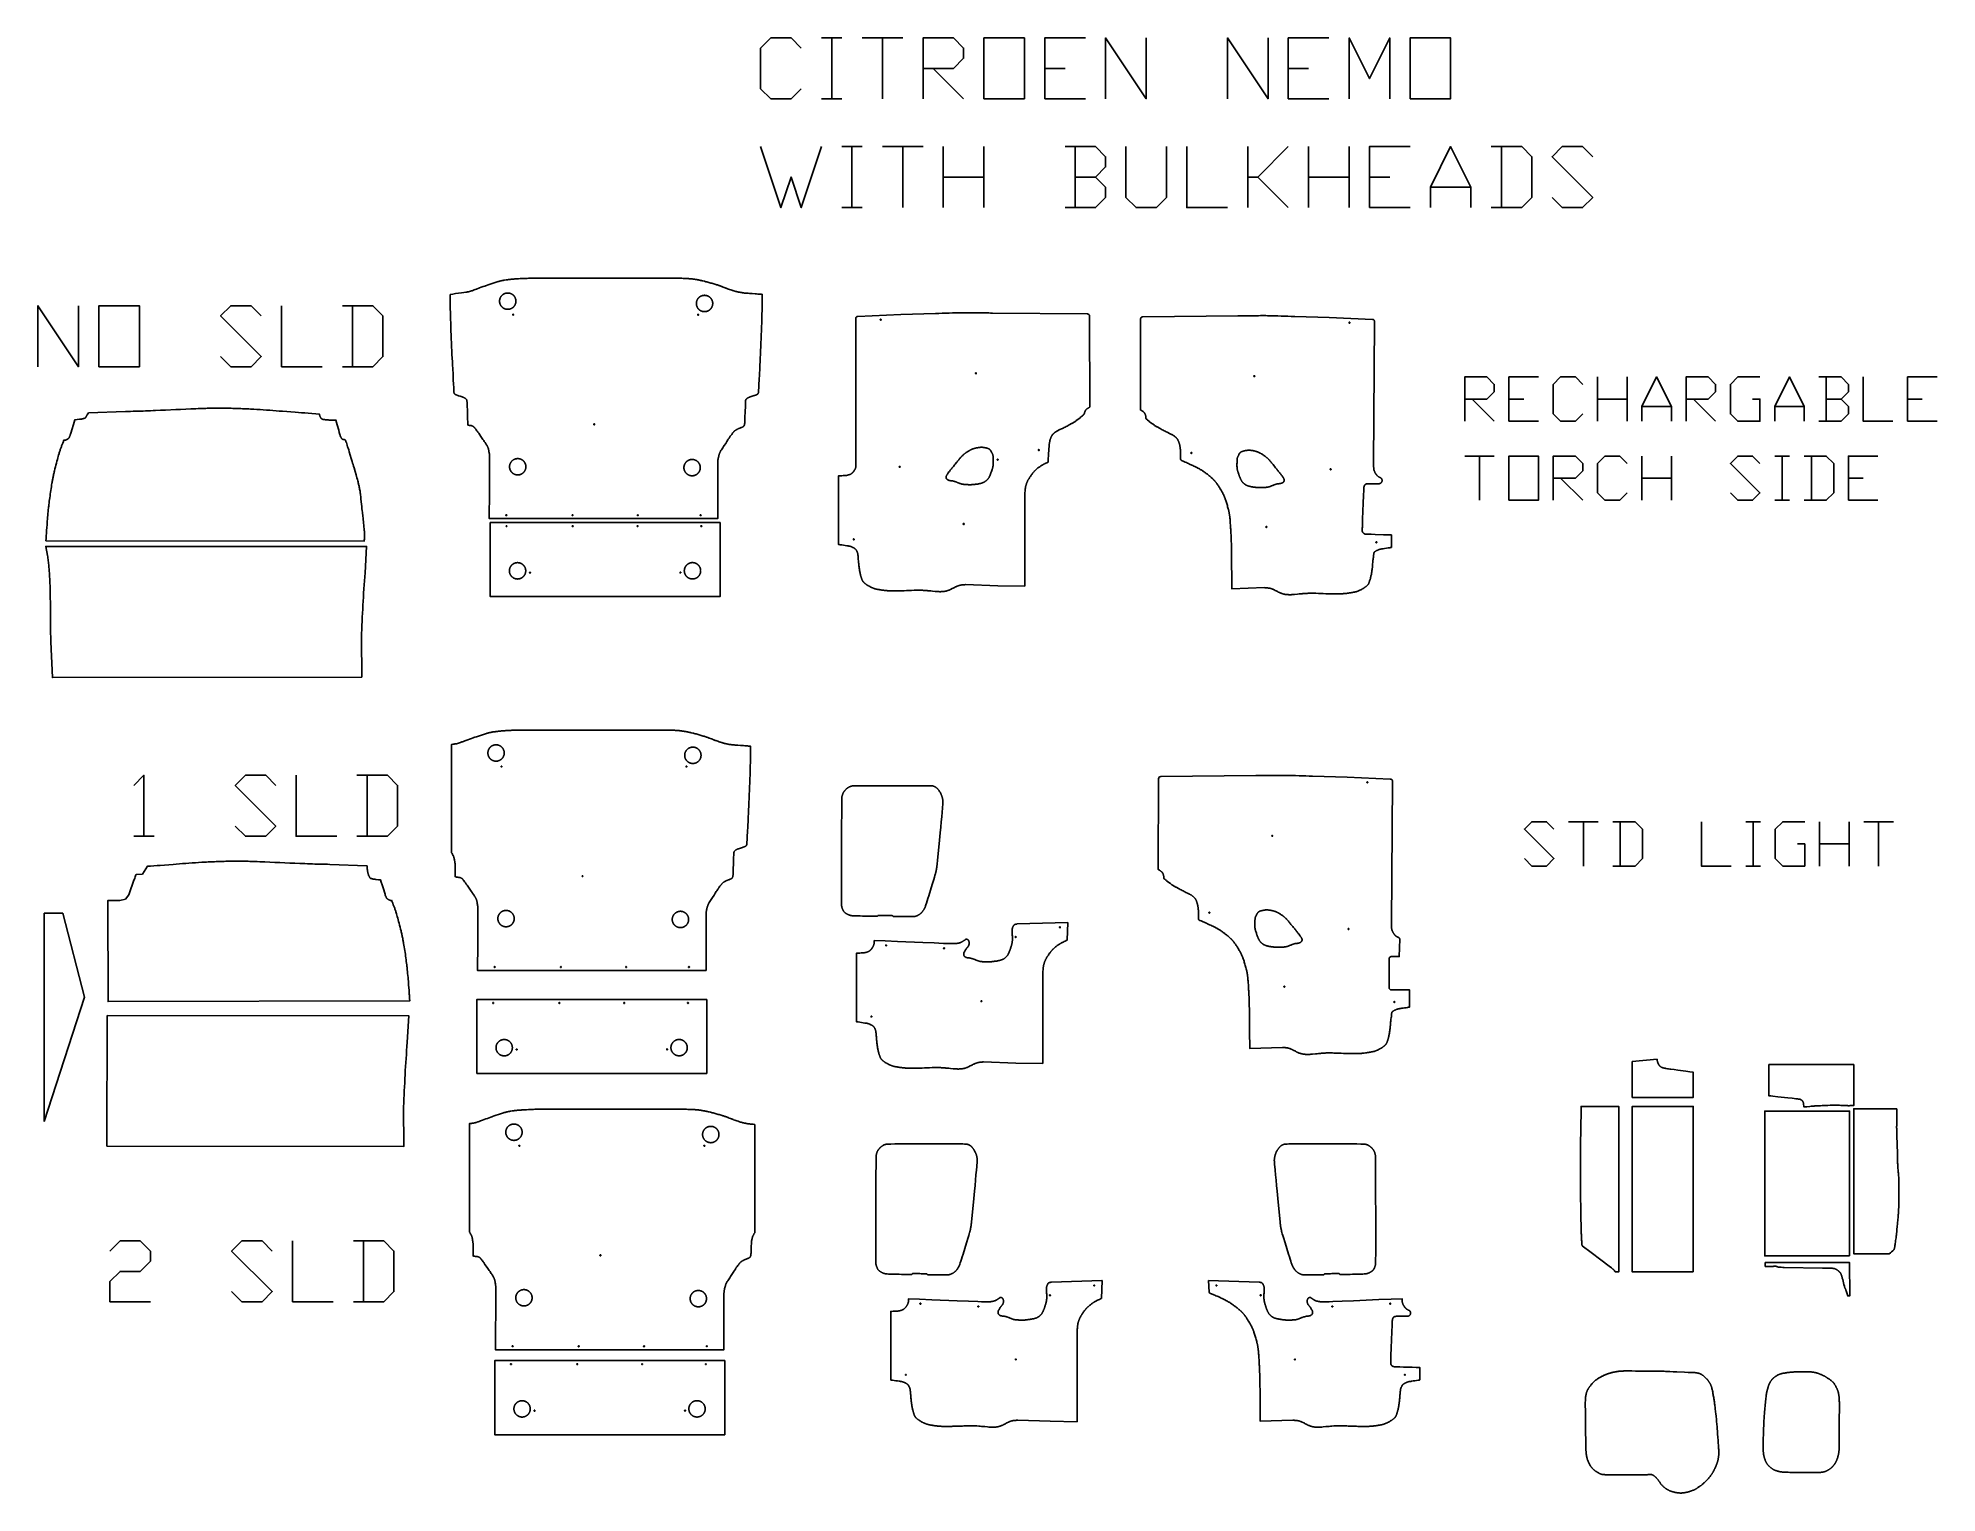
# Model space of a CAD drawing. Extents: x -1405 to 7310, y 1897 to 8577.
import ezdxf

# ---------------------------------------------------------------- set-up
doc = ezdxf.new("R2010")
doc.units = 0
doc.layers.add('Default_Layer', color=1, linetype='CONTINUOUS')

msp = doc.modelspace()

# ---------------------------------------------------------------- linework, layer by layer
at = {"layer": 'Default_Layer'}
for points in [[(2097.6, 8343.9), (2051, 8297.4), (1957.9, 8297.4), (1911.3, 8343.9), (1911.3, 8530.2), (1957.9, 8576.8), (2051, 8576.8), (2097.6, 8530.2)], [(2190.7, 8576.8), (2283.8, 8576.8)], [(2237.3, 8576.8), (2237.3, 8297.4)], [(2377, 8576.8), (2563.2, 8576.8)], [(2470.1, 8576.8), (2470.1, 8297.4)], [(2656.4, 8297.4), (2656.4, 8576.8), (2796.1, 8576.8), (2842.6, 8530.2), (2842.6, 8483.6), (2796.1, 8437.1), (2656.4, 8437.1)], [(3215.2, 8297.4), (3215.2, 8576.8), (3401.4, 8576.8)], [(3494.6, 8297.4), (3494.6, 8576.8), (3680.8, 8297.4), (3680.8, 8576.8)], [(4053.4, 8297.4), (4053.4, 8576.8), (4239.6, 8297.4), (4239.6, 8576.8)], [(4332.8, 8297.4), (4332.8, 8576.8), (4519, 8576.8)], [(4612.2, 8297.4), (4612.2, 8576.8), (4705.3, 8390.5), (4798.4, 8576.8), (4798.4, 8297.4)], [(2702.9, 8437.1), (2842.6, 8297.4)], [(3215.2, 8437.1), (3308.3, 8437.1)], [(4332.8, 8437.1), (4425.9, 8437.1)], [(2190.7, 8297.4), (2283.8, 8297.4)], [(3215.2, 8297.4), (3401.4, 8297.4)], [(4332.8, 8297.4), (4519, 8297.4)], [(1911.3, 8077.8), (2004.4, 7798.4), (2051, 7938.1), (2097.6, 7798.4), (2190.7, 8077.8)], [(2283.8, 8077.8), (2377, 8077.8)], [(2330.4, 8077.8), (2330.4, 7798.4)], [(2470.1, 8077.8), (2656.4, 8077.8)], [(2563.2, 8077.8), (2563.2, 7798.4)], [(2749.5, 7798.4), (2749.5, 8077.8)], [(2935.8, 8077.8), (2935.8, 7798.4)], [(3448, 7938.1), (3494.6, 7984.7), (3494.6, 8031.3), (3448, 8077.8), (3308.3, 8077.8)], [(3354.9, 8077.8), (3354.9, 7798.4)], [(3587.7, 8077.8), (3587.7, 7845), (3634.3, 7798.4), (3727.4, 7798.4), (3774, 7845), (3774, 8077.8)], [(3867.1, 8077.8), (3867.1, 7798.4), (4053.4, 7798.4)], [(4146.5, 7798.4), (4146.5, 8077.8)], [(4332.8, 8077.8), (4193.1, 7938.1), (4146.5, 7938.1)], [(4425.9, 7798.4), (4425.9, 8077.8)], [(4612.2, 8077.8), (4612.2, 7798.4)], [(4705.3, 7798.4), (4705.3, 8077.8), (4891.6, 8077.8)], [(4984.7, 7798.4), (4984.7, 7891.6), (5077.8, 8077.8), (5171, 7891.6), (5171, 7798.4)], [(5264.1, 7798.4), (5403.8, 7798.4), (5450.4, 7845), (5450.4, 8031.3), (5403.8, 8077.8), (5264.1, 8077.8)], [(5310.7, 8077.8), (5310.7, 7798.4)], [(5543.5, 7845), (5590.1, 7798.4), (5683.2, 7798.4), (5729.8, 7845), (5543.5, 8031.3), (5590.1, 8077.8), (5683.2, 8077.8), (5729.8, 8031.3)], [(2749.5, 7938.1), (2935.8, 7938.1)], [(3308.3, 7798.4), (3448, 7798.4), (3494.6, 7845), (3494.6, 7891.6), (3448, 7938.1), (3354.9, 7938.1)], [(4193.1, 7938.1), (4332.8, 7798.4)], [(4425.9, 7938.1), (4612.2, 7938.1)], [(4705.3, 7938.1), (4798.4, 7938.1)], [(4984.7, 7891.6), (5171, 7891.6)], [(2283.8, 7798.4), (2377, 7798.4)], [(4705.3, 7798.4), (4891.6, 7798.4)], [(-1405, 7067.8), (-1405, 7347.2), (-1218.7, 7067.8), (-1218.7, 7347.2)], [(-566.8, 7114.4), (-520.2, 7067.8), (-427.1, 7067.8), (-380.5, 7114.4), (-566.8, 7300.6), (-520.2, 7347.2), (-427.1, 7347.2), (-380.5, 7300.6)], [(-287.4, 7347.2), (-287.4, 7067.8), (-101.1, 7067.8)], [(-8, 7067.8), (131.7, 7067.8), (178.3, 7114.4), (178.3, 7300.6), (131.7, 7347.2), (-8, 7347.2)], [(38.6, 7347.2), (38.6, 7067.8)], [(5142.3, 6817.3), (5142.3, 7020.5), (5243.9, 7020.5), (5277.7, 6986.6), (5277.7, 6952.7), (5243.9, 6918.9), (5142.3, 6918.9)], [(5345.5, 6817.3), (5345.5, 7020.5), (5480.9, 7020.5)], [(5684.1, 6851.1), (5650.3, 6817.3), (5582.5, 6817.3), (5548.7, 6851.1), (5548.7, 6986.6), (5582.5, 7020.5), (5650.3, 7020.5), (5684.1, 6986.6)], [(5751.9, 6817.3), (5751.9, 7020.5)], [(5887.3, 7020.5), (5887.3, 6817.3)], [(5955.1, 6817.3), (5955.1, 6885), (6022.8, 7020.5), (6090.5, 6885), (6090.5, 6817.3)], [(6158.3, 6817.3), (6158.3, 7020.5), (6259.9, 7020.5), (6293.7, 6986.6), (6293.7, 6952.7), (6259.9, 6918.9), (6158.3, 6918.9)], [(6463.1, 6918.9), (6496.9, 6918.9), (6496.9, 6817.3), (6395.3, 6817.3), (6361.5, 6851.1), (6361.5, 6986.6), (6395.3, 7020.5), (6496.9, 7020.5)], [(6564.7, 6817.3), (6564.7, 6885), (6632.4, 7020.5), (6700.1, 6885), (6700.1, 6817.3)], [(6869.5, 6918.9), (6903.3, 6952.7), (6903.3, 6986.6), (6869.5, 7020.5), (6767.9, 7020.5)], [(6801.7, 7020.5), (6801.7, 6817.3)], [(6971.1, 7020.5), (6971.1, 6817.3), (7106.5, 6817.3)], [(7174.3, 6817.3), (7174.3, 7020.5), (7309.7, 7020.5)], [(5176.1, 6918.9), (5277.7, 6817.3)], [(5345.5, 6918.9), (5413.2, 6918.9)], [(5751.9, 6918.9), (5887.3, 6918.9)], [(5955.1, 6885), (6090.5, 6885)], [(6192.1, 6918.9), (6293.7, 6817.3)], [(6564.7, 6885), (6700.1, 6885)], [(6767.9, 6817.3), (6869.5, 6817.3), (6903.3, 6851.1), (6903.3, 6885), (6869.5, 6918.9), (6801.7, 6918.9)], [(7174.3, 6918.9), (7242, 6918.9)], [(5345.5, 6817.3), (5480.9, 6817.3)], [(7174.3, 6817.3), (7309.7, 6817.3)], [(5142.3, 6657.6), (5277.7, 6657.6)], [(5210, 6657.6), (5210, 6454.4)], [(5548.7, 6454.4), (5548.7, 6657.6), (5650.3, 6657.6), (5684.1, 6623.7), (5684.1, 6589.9), (5650.3, 6556), (5548.7, 6556)], [(5887.3, 6488.3), (5853.5, 6454.4), (5785.7, 6454.4), (5751.9, 6488.3), (5751.9, 6623.7), (5785.7, 6657.6), (5853.5, 6657.6), (5887.3, 6623.7)], [(5955.1, 6454.4), (5955.1, 6657.6)], [(6090.5, 6657.6), (6090.5, 6454.4)], [(6361.5, 6488.3), (6395.3, 6454.4), (6463.1, 6454.4), (6496.9, 6488.3), (6361.5, 6623.7), (6395.3, 6657.6), (6463.1, 6657.6), (6496.9, 6623.7)], [(6564.7, 6657.6), (6632.4, 6657.6)], [(6598.5, 6657.6), (6598.5, 6454.4)], [(6700.1, 6454.4), (6801.7, 6454.4), (6835.6, 6488.3), (6835.6, 6623.7), (6801.7, 6657.6), (6700.1, 6657.6)], [(6734, 6657.6), (6734, 6454.4)], [(6903.3, 6454.4), (6903.3, 6657.6), (7038.8, 6657.6)], [(5582.5, 6556), (5684.1, 6454.4)], [(5955.1, 6556), (6090.5, 6556)], [(6903.3, 6556), (6971.1, 6556)], [(6564.7, 6454.4), (6632.4, 6454.4)], [(6903.3, 6454.4), (7038.8, 6454.4)], [(-965.5, 5145.4), (-918.9, 5191.9), (-918.9, 4912.5)], [(-499.8, 4959.1), (-453.2, 4912.5), (-360.1, 4912.5), (-313.5, 4959.1), (-499.8, 5145.4), (-453.2, 5191.9), (-360.1, 5191.9), (-313.5, 5145.4)], [(-220.4, 5191.9), (-220.4, 4912.5), (-34.1, 4912.5)], [(59, 4912.5), (198.7, 4912.5), (245.3, 4959.1), (245.3, 5145.4), (198.7, 5191.9), (59, 5191.9)], [(105.6, 5191.9), (105.6, 4912.5)], [(5416.1, 4809.4), (5450, 4775.5), (5517.7, 4775.5), (5551.6, 4809.4), (5416.1, 4944.8), (5450, 4978.7), (5517.7, 4978.7), (5551.6, 4944.8)], [(5619.3, 4978.7), (5754.8, 4978.7)], [(5687.1, 4978.7), (5687.1, 4775.5)], [(5822.5, 4775.5), (5924.1, 4775.5), (5958, 4809.4), (5958, 4944.8), (5924.1, 4978.7), (5822.5, 4978.7)], [(5856.4, 4978.7), (5856.4, 4775.5)], [(6228.9, 4978.7), (6228.9, 4775.5), (6364.4, 4775.5)], [(6432.1, 4978.7), (6499.9, 4978.7)], [(6466, 4978.7), (6466, 4775.5)], [(6669.2, 4877.1), (6703.1, 4877.1), (6703.1, 4775.5), (6601.5, 4775.5), (6567.6, 4809.4), (6567.6, 4944.8), (6601.5, 4978.7), (6703.1, 4978.7)], [(6770.8, 4775.5), (6770.8, 4978.7)], [(6906.3, 4978.7), (6906.3, 4775.5)], [(6974, 4978.7), (7109.5, 4978.7)], [(7041.7, 4978.7), (7041.7, 4775.5)], [(-965.5, 4912.5), (-872.3, 4912.5)], [(6770.8, 4877.1), (6906.3, 4877.1)], [(6432.1, 4775.5), (6499.9, 4775.5)], [(-1075.1, 3007.9), (-1028.5, 3054.4), (-935.4, 3054.4), (-888.8, 3007.9), (-888.8, 2961.3), (-935.4, 2914.7), (-1028.5, 2914.7), (-1075.1, 2868.2), (-1075.1, 2775), (-888.8, 2775)], [(-516.3, 2821.6), (-469.7, 2775), (-376.6, 2775), (-330, 2821.6), (-516.3, 3007.9), (-469.7, 3054.4), (-376.6, 3054.4), (-330, 3007.9)], [(-236.9, 3054.4), (-236.9, 2775), (-50.6, 2775)], [(42.5, 2775), (182.2, 2775), (228.8, 2821.6), (228.8, 3007.9), (182.2, 3054.4), (42.5, 3054.4)], [(89.1, 3054.4), (89.1, 2775)]]:
    msp.add_lwpolyline(points, dxfattribs=at)
for points in [[(2935.8, 8297.4), (2935.8, 8576.8), (3122, 8576.8), (3122, 8297.4), (2935.8, 8297.4)], [(4891.6, 8297.4), (4891.6, 8576.8), (5077.8, 8576.8), (5077.8, 8297.4), (4891.6, 8297.4)], [(486.5, 7399.6), (498.6, 7401.2), (511.7, 7403), (525, 7404.8), (537.9, 7406.6), (549.5, 7408.3), (559.2, 7409.7), (563.2, 7410.2), (566.3, 7410.7), (568.6, 7411.1), (569.4, 7411.3), (570, 7411.4), (571.7, 7411.8), (573.4, 7412.2), (575.1, 7412.7), (576.8, 7413.2), (578.5, 7413.8), (580.2, 7414.3), (581.9, 7414.9), (583.6, 7415.5), (586.9, 7416.7), (590.3, 7417.9), (593.6, 7419.2), (597, 7420.4), (601.2, 7421.9), (606.9, 7423.9), (621.2, 7429.2), (629.2, 7432.1), (637.4, 7435.1), (645.3, 7437.9), (649.1, 7439.2), (652.7, 7440.5), (660.5, 7443.1), (669.5, 7446.1), (679.1, 7449.3), (688.9, 7452.5), (698.2, 7455.5), (702.4, 7456.9), (706.4, 7458.2), (709.9, 7459.2), (713, 7460.2), (715.5, 7460.9), (717.4, 7461.4), (719, 7461.8), (720.5, 7462.1), (722.1, 7462.5), (723.7, 7462.8), (726.8, 7463.4), (730, 7464), (733.2, 7464.5), (736.4, 7465), (742.8, 7465.9), (746.2, 7466.4), (749.9, 7466.9), (753.9, 7467.4), (758.1, 7467.9), (762.5, 7468.4), (766.8, 7468.9), (771.1, 7469.4), (775.2, 7469.8), (779.3, 7470.1), (783.4, 7470.4), (787.6, 7470.7), (791.7, 7471), (795.9, 7471.2), (800.1, 7471.5), (808.4, 7471.9), (817.8, 7472.4), (823.1, 7472.6), (828.7, 7472.9), (834.5, 7473.1), (840.3, 7473.3), (846.1, 7473.5), (851.6, 7473.6), (854.8, 7473.6), (861.6, 7473.7), (884.7, 7473.7), (919.1, 7473.8), (963, 7473.8), (1071.5, 7473.9), (1195.3, 7473.9), (1319.3, 7473.9), (1376.7, 7473.9), (1428.4, 7473.9), (1472.7, 7473.8), (1507.7, 7473.8), (1531.5, 7473.7), (1538.6, 7473.7), (1542.1, 7473.6), (1549.1, 7473.4), (1556.1, 7473.2), (1563.1, 7473), (1566.5, 7472.8), (1570, 7472.7), (1573.5, 7472.5), (1577, 7472.3), (1580.5, 7472.1), (1584, 7471.8), (1587.4, 7471.5), (1590.9, 7471.2), (1594.4, 7470.9), (1597.8, 7470.5), (1601.3, 7470), (1604.8, 7469.5), (1608.2, 7469), (1611.7, 7468.5), (1615.1, 7467.9), (1618.6, 7467.3), (1622.1, 7466.6), (1625.5, 7465.9), (1629, 7465.3), (1632.4, 7464.5), (1635.9, 7463.8), (1639.3, 7463), (1642.7, 7462.3), (1646.2, 7461.5), (1653, 7459.9), (1656.6, 7459), (1660.5, 7458), (1664.7, 7456.9), (1669.1, 7455.7), (1673.7, 7454.5), (1678.3, 7453.2), (1683, 7451.8), (1687.8, 7450.5), (1692.4, 7449.1), (1697, 7447.8), (1701.3, 7446.5), (1705.5, 7445.2), (1709.4, 7444), (1713, 7442.9), (1716.2, 7441.9), (1718.9, 7441), (1721.4, 7440.1), (1723.9, 7439.2), (1726.4, 7438.3), (1728.9, 7437.4), (1731.4, 7436.4), (1733.9, 7435.4), (1738.8, 7433.5), (1743.8, 7431.5), (1748.7, 7429.5), (1751.2, 7428.6), (1753.6, 7427.6), (1756.1, 7426.7), (1758.6, 7425.8), (1763.6, 7424), (1768.9, 7422.2), (1774.1, 7420.3), (1779.4, 7418.5), (1782, 7417.7), (1784.5, 7416.9), (1787, 7416), (1789.5, 7415.3), (1791.9, 7414.6), (1794.2, 7413.9), (1796.5, 7413.2), (1798.6, 7412.7), (1800.8, 7412.2), (1802.9, 7411.7), (1805, 7411.2), (1807.1, 7410.7), (1809.3, 7410.3), (1811.4, 7409.9), (1813.5, 7409.4), (1815.7, 7409.1), (1820, 7408.3), (1824.3, 7407.6), (1828.6, 7407), (1832.9, 7406.3), (1834.1, 7406.2), (1835.5, 7406), (1837.2, 7405.8), (1839, 7405.6), (1843.3, 7405.3), (1848.2, 7404.9), (1853.7, 7404.5), (1859.7, 7404.1), (1872.4, 7403.2), (1885.5, 7402.3), (1891.9, 7401.8), (1898.2, 7401.4), (1904, 7400.9), (1909.4, 7400.5), (1914.3, 7400.1), (1916.5, 7399.8), (1918.5, 7399.6), (1918.5, 7392.6), (1918.5, 7385.4), (1918.5, 7377.9), (1918.4, 7370.3), (1918.4, 7362.6), (1918.3, 7354.6), (1918.2, 7346.5), (1918, 7338.3), (1917.9, 7330), (1917.7, 7321.5), (1917.5, 7312.9), (1917.3, 7304.2), (1916.8, 7286.6), (1916.3, 7268.7), (1915.7, 7250.5), (1915.1, 7232.3), (1914.4, 7214), (1913.7, 7195.7), (1912.9, 7177.5), (1912.1, 7159.5), (1911.4, 7141.8), (1910.6, 7124.5), (1909.8, 7107.5), (1909, 7091.1), (1908.2, 7075.2), (1907.4, 7060), (1905.9, 7031.9), (1904.6, 7007.4), (1903.5, 6987.1), (1902.6, 6971.6), (1901.8, 6957.8), (1901.8, 6956.5), (1901.8, 6955.2), (1901.8, 6953.9), (1901.8, 6952.6), (1901.7, 6951.3), (1901.7, 6950.7), (1901.6, 6950.1), (1901.5, 6949.5), (1901.4, 6948.9), (1901.3, 6948.4), (1901.1, 6947.8), (1900.9, 6947.3), (1900.7, 6946.8), (1900.5, 6946.3), (1900.2, 6945.8), (1899.9, 6945.4), (1899.7, 6944.9), (1899.4, 6944.4), (1899.1, 6944), (1898.7, 6943.5), (1898.4, 6943.1), (1898, 6942.7), (1897.7, 6942.3), (1897.3, 6941.9), (1896.9, 6941.5), (1896.5, 6941.2), (1896.1, 6940.8), (1895.6, 6940.5), (1895.2, 6940.2), (1894.6, 6939.9), (1894.1, 6939.6), (1893.5, 6939.3), (1892.9, 6939), (1891.6, 6938.5), (1890.3, 6938), (1888.9, 6937.5), (1887.6, 6937.1), (1886.3, 6936.6), (1885.5, 6936.3), (1884.3, 6935.9), (1881, 6934.8), (1872.4, 6932), (1867.8, 6930.4), (1863.7, 6929.1), (1861.9, 6928.4), (1860.4, 6927.9), (1859.1, 6927.5), (1858.3, 6927.1), (1856.9, 6926.5), (1855.6, 6925.8), (1854.2, 6925.1), (1852.8, 6924.4), (1851.5, 6923.7), (1850.3, 6922.9), (1849.7, 6922.6), (1849.2, 6922.2), (1848.8, 6921.9), (1848.3, 6921.5), (1847.5, 6920.8), (1846.8, 6920.1), (1846, 6919.3), (1845.4, 6918.5), (1845, 6918.1), (1844.7, 6917.7), (1844.4, 6917.3), (1844.1, 6916.8), (1843.8, 6916.4), (1843.6, 6915.9), (1843.3, 6915.4), (1843.1, 6915), (1842.9, 6914.5), (1842.7, 6914), (1842.6, 6913.4), (1842.5, 6912.9), (1842.3, 6912.3), (1842.2, 6911.7), (1842.1, 6910.5), (1841.9, 6909.3), (1841.8, 6908.1), (1841.7, 6906.8), (1841.6, 6905.6), (1841.6, 6904.1), (1841.4, 6900.7), (1841.1, 6889.5), (1840, 6856.8), (1839.5, 6839.4), (1839, 6824), (1838.7, 6817.7), (1838.5, 6812.7), (1838.4, 6809.3), (1838.3, 6808.2), (1838.2, 6807.6), (1838, 6806.2), (1837.8, 6804.7), (1837.5, 6803.3), (1837.2, 6801.8), (1837, 6801.1), (1836.8, 6800.4), (1836.6, 6799.7), (1836.4, 6799.1), (1836.2, 6798.5), (1835.9, 6797.9), (1835.6, 6797.3), (1835.4, 6796.8), (1835.1, 6796.4), (1834.7, 6795.9), (1834.4, 6795.5), (1834, 6795), (1833.6, 6794.6), (1833.2, 6794.2), (1832.8, 6793.8), (1832.4, 6793.4), (1832, 6793.1), (1831.5, 6792.7), (1830.6, 6792), (1829.7, 6791.4), (1828.7, 6790.7), (1828.4, 6790.6), (1828.1, 6790.4), (1827.3, 6790), (1826.3, 6789.6), (1825.1, 6789.2), (1822.4, 6788.1), (1819.3, 6787), (1816, 6785.8), (1814.4, 6785.2), (1812.8, 6784.6), (1811.3, 6784), (1809.9, 6783.4), (1808.6, 6782.8), (1807.4, 6782.2), (1805.2, 6781.1), (1803.1, 6780), (1800.9, 6778.8), (1799.9, 6778.2), (1798.8, 6777.6), (1797.8, 6777), (1796.8, 6776.3), (1795.7, 6775.6), (1794.7, 6774.9), (1793.8, 6774.2), (1792.8, 6773.5), (1791.8, 6772.7), (1790.9, 6771.9), (1790, 6771.1), (1789, 6770.1), (1788, 6769), (1786.9, 6767.8), (1785.8, 6766.5), (1784.7, 6765.2), (1783.6, 6763.9), (1782.6, 6762.5), (1780.4, 6759.7), (1778.4, 6757), (1774.9, 6752.3), (1773.5, 6750.3), (1772, 6748.3), (1770.7, 6746.3), (1769.3, 6744.2), (1767.9, 6742.2), (1766.6, 6740.1), (1764, 6735.9), (1763, 6734.4), (1761.4, 6732), (1756.8, 6725), (1750.9, 6715.9), (1744.3, 6705.9), (1741, 6700.7), (1737.7, 6695.7), (1734.7, 6691), (1731.9, 6686.6), (1729.4, 6682.7), (1727.4, 6679.4), (1726.6, 6678.1), (1726, 6676.9), (1725.5, 6676), (1725.1, 6675.3), (1724.6, 6674.1), (1724.1, 6672.9), (1723.6, 6671.8), (1723.2, 6670.6), (1722.7, 6669.4), (1722.3, 6668.2), (1721.9, 6667), (1721.5, 6665.8), (1720.7, 6663.3), (1720, 6660.9), (1719.3, 6658.4), (1718.7, 6655.9), (1718.1, 6653.4), (1717.5, 6650.9), (1716.9, 6648.3), (1716.4, 6645.6), (1715.9, 6643), (1715.5, 6640.3), (1715.1, 6637.6), (1715, 6636.3), (1714.8, 6635), (1714.7, 6633.6), (1714.6, 6632.3), (1714.5, 6630.9), (1714.5, 6629.5), (1714.4, 6626.6), (1714.3, 6623.7), (1714.3, 6620.8), (1714.3, 6617.9), (1714.4, 6615), (1714.3, 6612.1), (1714.3, 6609), (1714.3, 6603), (1714.3, 6583), (1714.4, 6520.1), (1714.5, 6482), (1714.5, 6442.7), (1714.5, 6404.6), (1714.5, 6386.8), (1714.5, 6370.2), (665.9, 6370.1), (666.1, 6409.7), (666.5, 6454.5), (667.1, 6547.2), (667.4, 6588.9), (667.6, 6623.3), (667.6, 6636.7), (667.7, 6647.2), (667.6, 6654.2), (667.6, 6656.4), (667.6, 6657.5), (667.5, 6658.8), (667.4, 6660.1), (667.2, 6661.4), (667.1, 6662.7), (666.7, 6665.4), (666.3, 6668.1), (665.9, 6670.7), (665.4, 6673.1), (664.7, 6677.3), (664.4, 6679.2), (664.1, 6681.1), (663.8, 6682.9), (663.5, 6684.8), (663.2, 6686.7), (662.8, 6688.5), (662.6, 6689.4), (662.3, 6690.3), (662.1, 6691.2), (661.8, 6692.1), (661.6, 6692.9), (661.3, 6693.8), (660.6, 6695.5), (660, 6697.2), (659.2, 6698.9), (658.5, 6700.5), (657.7, 6702.2), (656.8, 6703.8), (656, 6705.4), (655.5, 6706.2), (655, 6707.2), (654.3, 6708.2), (653.6, 6709.3), (652.1, 6711.7), (650.4, 6714.3), (648.6, 6716.9), (646.8, 6719.6), (643.3, 6724.7), (640.9, 6728.3), (637.1, 6733.9), (627.3, 6748), (617.7, 6761.9), (614.2, 6767), (612, 6770), (610.7, 6771.8), (609.3, 6773.7), (606.4, 6777.5), (603.7, 6781), (601.7, 6783.5), (601, 6784.5), (600.3, 6785.4), (599.6, 6786.4), (598.8, 6787.4), (598.1, 6788.4), (597.7, 6788.9), (597.3, 6789.3), (596.9, 6789.8), (596.5, 6790.2), (596.1, 6790.6), (595.6, 6791), (595.1, 6791.4), (594.6, 6791.8), (594.1, 6792.2), (593.5, 6792.7), (592.2, 6793.5), (590.9, 6794.3), (590.2, 6794.7), (589.5, 6795.1), (588.8, 6795.4), (588.2, 6795.7), (587.5, 6796), (586.9, 6796.3), (586.2, 6796.6), (585.6, 6796.8), (585, 6797), (584.4, 6797.1), (583.8, 6797.3), (583.2, 6797.4), (582.5, 6797.4), (581.9, 6797.5), (580.6, 6797.6), (579.4, 6797.6), (578.1, 6797.7), (576.8, 6797.8), (576.2, 6797.9), (575.6, 6798), (574.7, 6798.2), (573.8, 6798.3), (572.8, 6798.6), (571.8, 6798.8), (570.8, 6799.2), (569.7, 6799.5), (568.6, 6799.9), (567.5, 6800.4), (567.1, 6813), (566.5, 6828.5), (565.4, 6862.7), (564.4, 6892), (564.1, 6901.5), (564, 6904.3), (563.9, 6905.6), (563.8, 6906.8), (563.7, 6908), (563.6, 6909.2), (563.5, 6910.4), (563.3, 6911.6), (563.2, 6912.2), (563.1, 6912.8), (563, 6913.4), (562.8, 6913.9), (562.6, 6914.4), (562.4, 6914.9), (562.2, 6915.4), (562, 6915.8), (561.7, 6916.3), (561.4, 6916.7), (561.1, 6917.2), (560.8, 6917.6), (560.5, 6918), (560.2, 6918.5), (559.5, 6919.3), (558.8, 6920), (558, 6920.8), (557.2, 6921.4), (556.8, 6921.8), (556.3, 6922.1), (555.8, 6922.5), (555.2, 6922.9), (554, 6923.6), (552.7, 6924.3), (551.4, 6925.1), (550, 6925.8), (548.6, 6926.4), (547.3, 6927), (546.4, 6927.4), (545.2, 6927.8), (543.7, 6928.4), (541.9, 6929), (537.7, 6930.4), (533.2, 6931.9), (524.5, 6934.7), (521.2, 6935.8), (520.1, 6936.2), (519.2, 6936.5), (518, 6937), (516.6, 6937.5), (515.3, 6937.9), (513.9, 6938.4), (512.7, 6938.9), (512.1, 6939.2), (511.5, 6939.5), (510.9, 6939.8), (510.4, 6940.1), (509.9, 6940.4), (509.5, 6940.7), (509.1, 6941.1), (508.6, 6941.4), (508.3, 6941.8), (507.9, 6942.2), (507.5, 6942.6), (507.2, 6943), (506.8, 6943.5), (506.5, 6943.9), (506.2, 6944.4), (505.9, 6944.8), (505.6, 6945.3), (505.3, 6945.8), (505.1, 6946.3), (504.9, 6946.8), (504.6, 6947.3), (504.5, 6947.8), (504.3, 6948.3), (504.1, 6948.8), (504, 6949.4), (503.9, 6950), (503.9, 6950.6), (503.8, 6951.2), (503.8, 6952.5), (503.7, 6953.8), (503.7, 6955.1), (503.7, 6956.4), (503.7, 6957.7), (502.9, 6971.5), (502, 6986.9), (500.9, 7007.1), (499.6, 7031.5), (498.1, 7059.6), (497.3, 7074.7), (496.5, 7090.5), (495.7, 7106.9), (494.9, 7123.8), (494, 7141.2), (493.2, 7158.9), (492.4, 7176.8), (491.7, 7195), (490.9, 7213.2), (490.2, 7231.6), (489.5, 7249.8), (488.9, 7268), (488.4, 7285.9), (487.9, 7303.6), (487.6, 7312.3), (487.4, 7321), (487.2, 7329.5), (487.1, 7337.9), (486.9, 7346.1), (486.8, 7354.3), (486.7, 7362.2), (486.6, 7370.1), (486.5, 7377.7), (486.5, 7385.2), (486.5, 7392.5), (486.5, 7399.6)], [(-1125.6, 7067.8), (-1125.6, 7347.2), (-939.3, 7347.2), (-939.3, 7067.8), (-1125.6, 7067.8)], [(713.2, 7368.6), (713.2, 7369.5), (713.3, 7370.5), (713.3, 7371.4), (713.4, 7372.4), (713.5, 7373.3), (713.6, 7374.3), (713.8, 7375.2), (714, 7376.1), (714.2, 7377), (714.4, 7377.9), (714.6, 7378.8), (714.9, 7379.7), (715.2, 7380.6), (715.5, 7381.5), (715.8, 7382.3), (716.1, 7383.2), (716.5, 7384), (716.9, 7384.8), (717.3, 7385.6), (717.7, 7386.4), (718.2, 7387.2), (718.6, 7388), (719.1, 7388.8), (719.6, 7389.5), (720.1, 7390.3), (720.7, 7391), (721.2, 7391.7), (721.8, 7392.4), (722.3, 7393.1), (722.9, 7393.8), (723.6, 7394.4), (724.2, 7395.1), (724.8, 7395.7), (725.5, 7396.3), (726.2, 7396.9), (726.8, 7397.5), (727.5, 7398.1), (728.3, 7398.6), (729, 7399.1), (729.7, 7399.7), (730.5, 7400.2), (731.3, 7400.6), (732, 7401.1), (732.8, 7401.5), (733.6, 7402), (734.4, 7402.4), (735.3, 7402.7), (736.1, 7403.1), (737, 7403.5), (737.8, 7403.8), (738.7, 7404.1), (739.6, 7404.4), (740.4, 7404.6), (741.3, 7404.9), (742.2, 7405.1), (743.1, 7405.3), (744.1, 7405.5), (745, 7405.6), (745.9, 7405.8), (746.9, 7405.9), (747.8, 7406), (748.8, 7406), (749.7, 7406), (750.7, 7406.1), (751.7, 7406), (752.6, 7406), (753.6, 7406), (754.5, 7405.9), (755.5, 7405.8), (756.4, 7405.6), (757.3, 7405.5), (758.3, 7405.3), (759.2, 7405.1), (760.1, 7404.9), (761, 7404.6), (761.9, 7404.4), (762.7, 7404.1), (763.6, 7403.8), (764.5, 7403.5), (765.3, 7403.1), (766.1, 7402.7), (767, 7402.4), (767.8, 7402), (768.6, 7401.5), (769.4, 7401.1), (770.1, 7400.6), (770.9, 7400.2), (771.7, 7399.7), (772.4, 7399.1), (773.1, 7398.6), (773.9, 7398.1), (774.6, 7397.5), (775.2, 7396.9), (775.9, 7396.3), (776.6, 7395.7), (777.2, 7395.1), (777.8, 7394.4), (778.5, 7393.8), (779.1, 7393.1), (779.6, 7392.4), (780.2, 7391.7), (780.8, 7391), (781.3, 7390.3), (781.8, 7389.5), (782.3, 7388.8), (782.8, 7388), (783.2, 7387.2), (783.7, 7386.4), (784.1, 7385.6), (784.5, 7384.8), (784.9, 7384), (785.3, 7383.2), (785.6, 7382.3), (785.9, 7381.5), (786.2, 7380.6), (786.5, 7379.7), (786.8, 7378.8), (787, 7377.9), (787.2, 7377), (787.4, 7376.1), (787.6, 7375.2), (787.8, 7374.3), (787.9, 7373.3), (788, 7372.4), (788.1, 7371.4), (788.2, 7370.5), (788.2, 7369.5), (788.2, 7368.6), (788.2, 7367.6), (788.2, 7366.6), (788.1, 7365.7), (788, 7364.7), (787.9, 7363.8), (787.8, 7362.8), (787.6, 7361.9), (787.4, 7361), (787.2, 7360.1), (787, 7359.2), (786.8, 7358.3), (786.5, 7357.4), (786.2, 7356.5), (785.9, 7355.7), (785.6, 7354.8), (785.3, 7354), (784.9, 7353.1), (784.5, 7352.3), (784.1, 7351.5), (783.7, 7350.7), (783.2, 7349.9), (782.8, 7349.1), (782.3, 7348.3), (781.8, 7347.6), (781.3, 7346.9), (780.8, 7346.1), (780.2, 7345.4), (779.6, 7344.7), (779.1, 7344), (778.5, 7343.3), (777.8, 7342.7), (777.2, 7342), (776.6, 7341.4), (775.9, 7340.8), (775.2, 7340.2), (774.6, 7339.6), (773.9, 7339.1), (773.1, 7338.5), (772.4, 7338), (771.7, 7337.5), (770.9, 7337), (770.1, 7336.5), (769.4, 7336), (768.6, 7335.6), (767.8, 7335.2), (767, 7334.8), (766.1, 7334.4), (765.3, 7334), (764.5, 7333.7), (763.6, 7333.3), (762.7, 7333), (761.9, 7332.7), (761, 7332.5), (760.1, 7332.2), (759.2, 7332), (758.3, 7331.8), (757.3, 7331.6), (756.4, 7331.5), (755.5, 7331.4), (754.5, 7331.3), (753.6, 7331.2), (752.6, 7331.1), (751.7, 7331.1), (750.7, 7331.1), (749.7, 7331.1), (748.8, 7331.1), (747.8, 7331.2), (746.9, 7331.3), (745.9, 7331.4), (745, 7331.5), (744.1, 7331.6), (743.1, 7331.8), (742.2, 7332), (741.3, 7332.2), (740.4, 7332.5), (739.6, 7332.7), (738.7, 7333), (737.8, 7333.3), (737, 7333.7), (736.1, 7334), (735.3, 7334.4), (734.4, 7334.8), (733.6, 7335.2), (732.8, 7335.6), (732, 7336), (731.3, 7336.5), (730.5, 7337), (729.7, 7337.5), (729, 7338), (728.3, 7338.5), (727.5, 7339.1), (726.8, 7339.6), (726.2, 7340.2), (725.5, 7340.8), (724.8, 7341.4), (724.2, 7342), (723.6, 7342.7), (722.9, 7343.3), (722.3, 7344), (721.8, 7344.7), (721.2, 7345.4), (720.7, 7346.1), (720.1, 7346.9), (719.6, 7347.6), (719.1, 7348.3), (718.6, 7349.1), (718.2, 7349.9), (717.7, 7350.7), (717.3, 7351.5), (716.9, 7352.3), (716.5, 7353.1), (716.1, 7354), (715.8, 7354.8), (715.5, 7355.7), (715.2, 7356.5), (714.9, 7357.4), (714.6, 7358.3), (714.4, 7359.2), (714.2, 7360.1), (714, 7361), (713.8, 7361.9), (713.6, 7362.8), (713.5, 7363.8), (713.4, 7364.7), (713.3, 7365.7), (713.3, 7366.6), (713.2, 7367.6), (713.2, 7368.6)], [(1616.4, 7357.9), (1616.4, 7358.9), (1616.4, 7359.8), (1616.5, 7360.8), (1616.6, 7361.7), (1616.7, 7362.7), (1616.8, 7363.6), (1617, 7364.5), (1617.1, 7365.5), (1617.3, 7366.4), (1617.6, 7367.3), (1617.8, 7368.2), (1618.1, 7369), (1618.4, 7369.9), (1618.7, 7370.8), (1619, 7371.6), (1619.3, 7372.5), (1619.7, 7373.3), (1620.1, 7374.2), (1620.5, 7375), (1620.9, 7375.8), (1621.4, 7376.6), (1621.8, 7377.3), (1622.3, 7378.1), (1622.8, 7378.9), (1623.3, 7379.6), (1623.8, 7380.3), (1624.4, 7381), (1624.9, 7381.8), (1625.5, 7382.4), (1626.1, 7383.1), (1626.7, 7383.8), (1627.4, 7384.4), (1628, 7385), (1628.7, 7385.7), (1629.3, 7386.3), (1630, 7386.8), (1630.7, 7387.4), (1631.4, 7387.9), (1632.2, 7388.5), (1632.9, 7389), (1633.7, 7389.5), (1634.4, 7390), (1635.2, 7390.4), (1636, 7390.9), (1636.8, 7391.3), (1637.6, 7391.7), (1638.5, 7392.1), (1639.3, 7392.5), (1640.1, 7392.8), (1641, 7393.1), (1641.9, 7393.4), (1642.7, 7393.7), (1643.6, 7394), (1644.5, 7394.2), (1645.4, 7394.4), (1646.3, 7394.6), (1647.2, 7394.8), (1648.2, 7395), (1649.1, 7395.1), (1650.1, 7395.2), (1651, 7395.3), (1652, 7395.3), (1652.9, 7395.4), (1653.9, 7395.4), (1654.9, 7395.4), (1655.8, 7395.3), (1656.8, 7395.3), (1657.7, 7395.2), (1658.7, 7395.1), (1659.6, 7395), (1660.5, 7394.8), (1661.4, 7394.6), (1662.4, 7394.4), (1663.3, 7394.2), (1664.2, 7394), (1665, 7393.7), (1665.9, 7393.4), (1666.8, 7393.1), (1667.6, 7392.8), (1668.5, 7392.5), (1669.3, 7392.1), (1670.1, 7391.7), (1671, 7391.3), (1671.8, 7390.9), (1672.6, 7390.4), (1673.3, 7390), (1674.1, 7389.5), (1674.9, 7389), (1675.6, 7388.5), (1676.3, 7387.9), (1677, 7387.4), (1677.7, 7386.8), (1678.4, 7386.3), (1679.1, 7385.7), (1679.8, 7385), (1680.4, 7384.4), (1681, 7383.8), (1681.6, 7383.1), (1682.2, 7382.4), (1682.8, 7381.8), (1683.4, 7381), (1683.9, 7380.3), (1684.5, 7379.6), (1685, 7378.9), (1685.5, 7378.1), (1686, 7377.3), (1686.4, 7376.6), (1686.9, 7375.8), (1687.3, 7375), (1687.7, 7374.2), (1688.1, 7373.3), (1688.4, 7372.5), (1688.8, 7371.6), (1689.1, 7370.8), (1689.4, 7369.9), (1689.7, 7369), (1690, 7368.2), (1690.2, 7367.3), (1690.4, 7366.4), (1690.6, 7365.5), (1690.8, 7364.5), (1691, 7363.6), (1691.1, 7362.7), (1691.2, 7361.7), (1691.3, 7360.8), (1691.3, 7359.8), (1691.4, 7358.9), (1691.4, 7357.9), (1691.4, 7356.9), (1691.3, 7356), (1691.3, 7355), (1691.2, 7354.1), (1691.1, 7353.1), (1691, 7352.2), (1690.8, 7351.3), (1690.6, 7350.3), (1690.4, 7349.4), (1690.2, 7348.5), (1690, 7347.6), (1689.7, 7346.7), (1689.4, 7345.9), (1689.1, 7345), (1688.8, 7344.1), (1688.4, 7343.3), (1688.1, 7342.5), (1687.7, 7341.6), (1687.3, 7340.8), (1686.9, 7340), (1686.4, 7339.2), (1686, 7338.5), (1685.5, 7337.7), (1685, 7336.9), (1684.5, 7336.2), (1683.9, 7335.5), (1683.4, 7334.7), (1682.8, 7334), (1682.2, 7333.4), (1681.6, 7332.7), (1681, 7332), (1680.4, 7331.4), (1679.8, 7330.8), (1679.1, 7330.1), (1678.4, 7329.5), (1677.7, 7329), (1677, 7328.4), (1676.3, 7327.8), (1675.6, 7327.3), (1674.9, 7326.8), (1674.1, 7326.3), (1673.3, 7325.8), (1672.6, 7325.4), (1671.8, 7324.9), (1671, 7324.5), (1670.1, 7324.1), (1669.3, 7323.7), (1668.5, 7323.3), (1667.6, 7323), (1666.8, 7322.7), (1665.9, 7322.4), (1665, 7322.1), (1664.2, 7321.8), (1663.3, 7321.6), (1662.4, 7321.4), (1661.4, 7321.2), (1660.5, 7321), (1659.6, 7320.8), (1658.7, 7320.7), (1657.7, 7320.6), (1656.8, 7320.5), (1655.8, 7320.4), (1654.9, 7320.4), (1653.9, 7320.4), (1652.9, 7320.4), (1652, 7320.4), (1651, 7320.5), (1650.1, 7320.6), (1649.1, 7320.7), (1648.2, 7320.8), (1647.2, 7321), (1646.3, 7321.2), (1645.4, 7321.4), (1644.5, 7321.6), (1643.6, 7321.8), (1642.7, 7322.1), (1641.9, 7322.4), (1641, 7322.7), (1640.1, 7323), (1639.3, 7323.3), (1638.5, 7323.7), (1637.6, 7324.1), (1636.8, 7324.5), (1636, 7324.9), (1635.2, 7325.4), (1634.4, 7325.8), (1633.7, 7326.3), (1632.9, 7326.8), (1632.2, 7327.3), (1631.4, 7327.8), (1630.7, 7328.4), (1630, 7329), (1629.3, 7329.5), (1628.7, 7330.1), (1628, 7330.8), (1627.4, 7331.4), (1626.7, 7332), (1626.1, 7332.7), (1625.5, 7333.4), (1624.9, 7334), (1624.4, 7334.7), (1623.8, 7335.5), (1623.3, 7336.2), (1622.8, 7336.9), (1622.3, 7337.7), (1621.8, 7338.5), (1621.4, 7339.2), (1620.9, 7340), (1620.5, 7340.8), (1620.1, 7341.6), (1619.7, 7342.5), (1619.3, 7343.3), (1619, 7344.1), (1618.7, 7345), (1618.4, 7345.9), (1618.1, 7346.7), (1617.8, 7347.6), (1617.6, 7348.5), (1617.3, 7349.4), (1617.1, 7350.3), (1617, 7351.3), (1616.8, 7352.2), (1616.7, 7353.1), (1616.6, 7354.1), (1616.5, 7355), (1616.4, 7356), (1616.4, 7356.9), (1616.4, 7357.9)], [(773.6, 7306.2), (773.6, 7306.4), (773.7, 7306.6), (773.7, 7306.8), (773.8, 7307), (773.9, 7307.2), (774, 7307.3), (774.1, 7307.5), (774.2, 7307.6), (774.3, 7307.8), (774.5, 7307.9), (774.7, 7308), (774.8, 7308.1), (775, 7308.1), (775.2, 7308.2), (775.4, 7308.2), (775.6, 7308.2), (775.8, 7308.2), (776, 7308.2), (776.2, 7308.1), (776.4, 7308.1), (776.6, 7308), (776.7, 7307.9), (776.9, 7307.8), (777, 7307.6), (777.2, 7307.5), (777.3, 7307.3), (777.4, 7307.2), (777.5, 7307), (777.5, 7306.8), (777.6, 7306.6), (777.6, 7306.4), (777.6, 7306.2), (777.6, 7306), (777.6, 7305.8), (777.5, 7305.6), (777.5, 7305.4), (777.4, 7305.3), (777.3, 7305.1), (777.2, 7305), (777, 7304.8), (776.9, 7304.7), (776.7, 7304.6), (776.6, 7304.5), (776.4, 7304.4), (776.2, 7304.3), (776, 7304.3), (775.8, 7304.2), (775.6, 7304.2), (775.4, 7304.2), (775.2, 7304.3), (775, 7304.3), (774.8, 7304.4), (774.7, 7304.5), (774.5, 7304.6), (774.3, 7304.7), (774.2, 7304.8), (774.1, 7305), (774, 7305.1), (773.9, 7305.3), (773.8, 7305.4), (773.7, 7305.6), (773.7, 7305.8), (773.6, 7306), (773.6, 7306.2)], [(1622.5, 7306.2), (1622.5, 7306.4), (1622.5, 7306.6), (1622.6, 7306.8), (1622.7, 7307), (1622.7, 7307.2), (1622.8, 7307.3), (1623, 7307.5), (1623.1, 7307.6), (1623.2, 7307.8), (1623.4, 7307.9), (1623.6, 7308), (1623.7, 7308.1), (1623.9, 7308.1), (1624.1, 7308.2), (1624.3, 7308.2), (1624.5, 7308.2), (1624.7, 7308.2), (1624.9, 7308.2), (1625.1, 7308.1), (1625.3, 7308.1), (1625.5, 7308), (1625.6, 7307.9), (1625.8, 7307.8), (1625.9, 7307.6), (1626, 7307.5), (1626.2, 7307.3), (1626.3, 7307.2), (1626.3, 7307), (1626.4, 7306.8), (1626.5, 7306.6), (1626.5, 7306.4), (1626.5, 7306.2), (1626.5, 7306), (1626.5, 7305.8), (1626.4, 7305.6), (1626.3, 7305.4), (1626.3, 7305.3), (1626.2, 7305.1), (1626, 7305), (1625.9, 7304.8), (1625.8, 7304.7), (1625.6, 7304.6), (1625.5, 7304.5), (1625.3, 7304.4), (1625.1, 7304.3), (1624.9, 7304.3), (1624.7, 7304.2), (1624.5, 7304.2), (1624.3, 7304.2), (1624.1, 7304.3), (1623.9, 7304.3), (1623.7, 7304.4), (1623.6, 7304.5), (1623.4, 7304.6), (1623.2, 7304.7), (1623.1, 7304.8), (1623, 7305), (1622.8, 7305.1), (1622.7, 7305.3), (1622.7, 7305.4), (1622.6, 7305.6), (1622.5, 7305.8), (1622.5, 7306), (1622.5, 7306.2)], [(2462.5, 7285.4), (2462.7, 7285.3), (2462.9, 7285.3), (2463.1, 7285.3), (2463.3, 7285.2), (2463.4, 7285.1), (2463.6, 7285), (2463.8, 7284.9), (2463.9, 7284.8), (2464, 7284.6), (2464.1, 7284.5), (2464.2, 7284.3), (2464.3, 7284.1), (2464.4, 7283.9), (2464.4, 7283.8), (2464.5, 7283.6), (2464.5, 7283.4), (2464.5, 7283.1), (2464.4, 7282.9), (2464.4, 7282.8), (2464.3, 7282.6), (2464.2, 7282.4), (2464.1, 7282.2), (2464, 7282.1), (2463.9, 7281.9), (2463.8, 7281.8), (2463.6, 7281.7), (2463.4, 7281.6), (2463.3, 7281.5), (2463.1, 7281.4), (2462.9, 7281.4), (2462.7, 7281.4), (2462.5, 7281.4), (2462.3, 7281.4), (2462.1, 7281.4), (2461.9, 7281.4), (2461.7, 7281.5), (2461.5, 7281.6), (2461.4, 7281.7), (2461.2, 7281.8), (2461.1, 7281.9), (2460.9, 7282.1), (2460.8, 7282.2), (2460.7, 7282.4), (2460.6, 7282.6), (2460.6, 7282.8), (2460.5, 7282.9), (2460.5, 7283.1), (2460.5, 7283.4), (2460.5, 7283.6), (2460.5, 7283.8), (2460.6, 7283.9), (2460.6, 7284.1), (2460.7, 7284.3), (2460.8, 7284.5), (2460.9, 7284.6), (2461.1, 7284.8), (2461.2, 7284.9), (2461.4, 7285), (2461.5, 7285.1), (2461.7, 7285.2), (2461.9, 7285.3), (2462.1, 7285.3), (2462.3, 7285.3), (2462.5, 7285.4)], [(4613.5, 7271.9), (4613.7, 7271.9), (4613.9, 7271.9), (4614.1, 7271.8), (4614.2, 7271.8), (4614.4, 7271.7), (4614.6, 7271.6), (4614.7, 7271.5), (4614.9, 7271.3), (4615, 7271.2), (4615.1, 7271), (4615.2, 7270.9), (4615.3, 7270.7), (4615.4, 7270.5), (4615.4, 7270.3), (4615.5, 7270.1), (4615.5, 7269.9), (4615.5, 7269.7), (4615.4, 7269.5), (4615.4, 7269.3), (4615.3, 7269.1), (4615.2, 7269), (4615.1, 7268.8), (4615, 7268.6), (4614.9, 7268.5), (4614.7, 7268.4), (4614.6, 7268.3), (4614.4, 7268.2), (4614.2, 7268.1), (4614.1, 7268), (4613.9, 7268), (4613.7, 7267.9), (4613.5, 7267.9), (4613.3, 7267.9), (4613.1, 7268), (4612.9, 7268), (4612.7, 7268.1), (4612.5, 7268.2), (4612.4, 7268.3), (4612.2, 7268.4), (4612.1, 7268.5), (4611.9, 7268.6), (4611.8, 7268.8), (4611.7, 7269), (4611.6, 7269.1), (4611.6, 7269.3), (4611.5, 7269.5), (4611.5, 7269.7), (4611.5, 7269.9), (4611.5, 7270.1), (4611.5, 7270.3), (4611.6, 7270.5), (4611.6, 7270.7), (4611.7, 7270.9), (4611.8, 7271), (4611.9, 7271.2), (4612.1, 7271.3), (4612.2, 7271.5), (4612.4, 7271.6), (4612.5, 7271.7), (4612.7, 7271.8), (4612.9, 7271.8), (4613.1, 7271.9), (4613.3, 7271.9), (4613.5, 7271.9)], [(2899.1, 7039.7), (2899.3, 7039.6), (2899.5, 7039.6), (2899.7, 7039.6), (2899.9, 7039.5), (2900.1, 7039.4), (2900.3, 7039.3), (2900.4, 7039.2), (2900.6, 7039.1), (2900.7, 7038.9), (2900.8, 7038.8), (2900.9, 7038.6), (2901, 7038.4), (2901, 7038.3), (2901.1, 7038.1), (2901.1, 7037.9), (2901.1, 7037.7), (2901.1, 7037.5), (2901.1, 7037.3), (2901, 7037.1), (2901, 7036.9), (2900.9, 7036.7), (2900.8, 7036.5), (2900.7, 7036.4), (2900.6, 7036.2), (2900.4, 7036.1), (2900.3, 7036), (2900.1, 7035.9), (2899.9, 7035.8), (2899.7, 7035.7), (2899.5, 7035.7), (2899.3, 7035.7), (2899.1, 7035.7), (2898.9, 7035.7), (2898.7, 7035.7), (2898.5, 7035.7), (2898.4, 7035.8), (2898.2, 7035.9), (2898, 7036), (2897.9, 7036.1), (2897.7, 7036.2), (2897.6, 7036.4), (2897.5, 7036.5), (2897.4, 7036.7), (2897.3, 7036.9), (2897.2, 7037.1), (2897.2, 7037.3), (2897.1, 7037.5), (2897.1, 7037.7), (2897.1, 7037.9), (2897.2, 7038.1), (2897.2, 7038.3), (2897.3, 7038.4), (2897.4, 7038.6), (2897.5, 7038.8), (2897.6, 7038.9), (2897.7, 7039.1), (2897.9, 7039.2), (2898, 7039.3), (2898.2, 7039.4), (2898.4, 7039.5), (2898.5, 7039.6), (2898.7, 7039.6), (2898.9, 7039.6), (2899.1, 7039.7)], [(4176.8, 7026.2), (4177, 7026.2), (4177.2, 7026.2), (4177.4, 7026.1), (4177.6, 7026.1), (4177.8, 7026), (4177.9, 7025.9), (4178.1, 7025.8), (4178.2, 7025.6), (4178.4, 7025.5), (4178.5, 7025.3), (4178.6, 7025.2), (4178.7, 7025), (4178.7, 7024.8), (4178.8, 7024.6), (4178.8, 7024.4), (4178.8, 7024.2), (4178.8, 7024), (4178.8, 7023.8), (4178.7, 7023.6), (4178.7, 7023.4), (4178.6, 7023.3), (4178.5, 7023.1), (4178.4, 7023), (4178.2, 7022.8), (4178.1, 7022.7), (4177.9, 7022.6), (4177.8, 7022.5), (4177.6, 7022.4), (4177.4, 7022.3), (4177.2, 7022.3), (4177, 7022.2), (4176.8, 7022.2), (4176.6, 7022.2), (4176.4, 7022.3), (4176.2, 7022.3), (4176, 7022.4), (4175.9, 7022.5), (4175.7, 7022.6), (4175.5, 7022.7), (4175.4, 7022.8), (4175.3, 7023), (4175.2, 7023.1), (4175.1, 7023.3), (4175, 7023.4), (4174.9, 7023.6), (4174.9, 7023.8), (4174.8, 7024), (4174.8, 7024.2), (4174.8, 7024.4), (4174.9, 7024.6), (4174.9, 7024.8), (4175, 7025), (4175.1, 7025.2), (4175.2, 7025.3), (4175.3, 7025.5), (4175.4, 7025.6), (4175.5, 7025.8), (4175.7, 7025.9), (4175.9, 7026), (4176, 7026.1), (4176.2, 7026.1), (4176.4, 7026.2), (4176.6, 7026.2), (4176.8, 7026.2)], [(-165.7, 6854.6), (-113.1, 6849.8), (-112.9, 6848.7), (-112.8, 6847.7), (-112.5, 6845.5), (-112.3, 6844.4), (-112.1, 6843.3), (-112, 6842.8), (-111.8, 6842.3), (-111.7, 6841.8), (-111.5, 6841.2), (-111.1, 6840.1), (-110.5, 6838.8), (-109.9, 6837.4), (-109.2, 6836), (-108.4, 6834.6), (-108, 6834), (-107.7, 6833.4), (-107.3, 6832.8), (-106.9, 6832.2), (-106.6, 6831.8), (-106.2, 6831.3), (-105.6, 6830.6), (-104.8, 6829.9), (-104.1, 6829.2), (-103.3, 6828.6), (-102.4, 6828), (-102, 6827.8), (-101.6, 6827.5), (-101.1, 6827.3), (-100.7, 6827.1), (-100.2, 6826.8), (-99.8, 6826.6), (-99.5, 6826.6), (-99.2, 6826.5), (-98.4, 6826.2), (-97.3, 6826), (-96.1, 6825.8), (-94.7, 6825.6), (-93.2, 6825.3), (-89.8, 6824.9), (-86.1, 6824.4), (-82.4, 6824), (-78.8, 6823.6), (-75.5, 6823.3), (-73.8, 6823.2), (-72, 6823.1), (-70, 6823), (-67.9, 6823), (-63.3, 6822.9), (-58.3, 6822.8), (-47.8, 6822.6), (-42.7, 6822.6), (-37.8, 6822.5), (-34.9, 6812.1), (-31.7, 6800.5), (-25.1, 6776.5), (-22.1, 6765.7), (-19.5, 6756.6), (-18.5, 6752.9), (-17.6, 6750), (-17, 6747.9), (-16.7, 6747.2), (-16.5, 6746.7), (-16.2, 6746), (-15.9, 6745.2), (-15.1, 6743.7), (-14.2, 6742.1), (-13.4, 6740.5), (-12.5, 6739.1), (-12.1, 6738.5), (-11.7, 6737.9), (-11.3, 6737.3), (-10.9, 6736.9), (-10.6, 6736.5), (-10.3, 6736.2), (-10.1, 6736), (-9.8, 6735.7), (-9.5, 6735.5), (-9.2, 6735.3), (-8.5, 6735), (-7.9, 6734.7), (-7.2, 6734.4), (-6.5, 6734.1), (-5.1, 6733.7), (-4.7, 6733.6), (-4.2, 6733.5), (-3.7, 6733.4), (-3.1, 6733.3), (-1.7, 6733.2), (-0.9, 6733.2), (-0.1, 6733.1), (0.6, 6733), (1.4, 6732.9), (2.2, 6732.7), (2.9, 6732.5), (3.3, 6732.4), (3.6, 6732.3), (4, 6732.1), (4.3, 6732), (4.6, 6731.8), (4.9, 6731.6), (5.2, 6731.4), (5.4, 6731.2), (5.6, 6731), (5.7, 6730.8), (5.9, 6730.4), (6.1, 6730), (6.6, 6729), (7.1, 6727.6), (7.8, 6725.9), (8.5, 6724), (9.2, 6721.8), (10.1, 6719.3), (11.9, 6713.8), (13.9, 6707.5), (16.1, 6700.5), (18.4, 6693.1), (20.8, 6685.3), (23.3, 6677.3), (28.2, 6661.1), (32.9, 6645.6), (37, 6631.8), (38.9, 6625.3), (41, 6618.3), (43.2, 6610.8), (45.5, 6603.1), (50, 6587.2), (54.5, 6571.5), (58.7, 6556.8), (60.6, 6550.1), (62.3, 6544), (63.7, 6538.5), (65, 6533.9), (66, 6530.2), (66.6, 6527.5), (67.7, 6523.1), (68.6, 6518.8), (69.5, 6514.5), (70.4, 6510.1), (71.2, 6505.8), (72, 6501.4), (72.8, 6497), (73.5, 6492.6), (73.8, 6490.1), (74.2, 6487), (74.6, 6483.4), (75.1, 6479.3), (76.2, 6469.9), (77.3, 6459.4), (79.6, 6436.9), (80.8, 6425.9), (81.9, 6415.7), (82.8, 6407.4), (83.9, 6398.7), (85.9, 6381.1), (86.9, 6372.6), (87.9, 6364.5), (88.7, 6357.2), (89.3, 6350.7), (90.5, 6338.3), (91.1, 6331.8), (91.7, 6325.4), (92.2, 6319.2), (92.5, 6316.2), (92.7, 6313.3), (92.8, 6310.6), (93, 6307.9), (93.1, 6305.4), (93.2, 6303.1), (93.3, 6300.9), (93.3, 6298.7), (93.3, 6296.4), (93.3, 6294.2), (93.2, 6292), (93.2, 6289.8), (93, 6285.3), (92.7, 6276.4), (92.5, 6272), (92.4, 6267.5), (-1368.4, 6268.7), (-1367.8, 6279), (-1367.2, 6289.3), (-1366.9, 6294.5), (-1366.6, 6299.7), (-1366.3, 6304.8), (-1365.9, 6310), (-1365.4, 6317.3), (-1364.6, 6328.6), (-1363.5, 6342.8), (-1362.9, 6350.7), (-1362.2, 6359), (-1361.5, 6367.6), (-1360.7, 6376.5), (-1359.9, 6385.3), (-1359.1, 6394.2), (-1358.3, 6402.9), (-1357.5, 6411.3), (-1356.6, 6419.4), (-1356.2, 6423.2), (-1355.8, 6426.9), (-1354.9, 6434.3), (-1354, 6442), (-1353, 6449.8), (-1352, 6457.8), (-1350.9, 6466), (-1349.8, 6474.2), (-1348.6, 6482.6), (-1347.5, 6491), (-1346.2, 6499.4), (-1344.9, 6507.8), (-1343.6, 6516.2), (-1342.3, 6524.5), (-1340.9, 6532.7), (-1340.2, 6536.7), (-1339.4, 6540.7), (-1338.7, 6544.7), (-1338, 6548.6), (-1337.2, 6552.5), (-1336.4, 6556.4), (-1335.7, 6560.2), (-1334.8, 6564.2), (-1333.9, 6568.3), (-1333, 6572.5), (-1332.1, 6576.7), (-1331.1, 6581), (-1330.1, 6585.4), (-1329, 6589.8), (-1326.9, 6598.7), (-1324.7, 6607.6), (-1322.4, 6616.4), (-1320.2, 6625), (-1318, 6633.4), (-1315.9, 6641.5), (-1313.8, 6649.1), (-1311.9, 6656.1), (-1310.1, 6662.5), (-1308.4, 6668.2), (-1307, 6673), (-1305.8, 6676.9), (-1304.8, 6680.3), (-1303.6, 6683.7), (-1302.5, 6687.1), (-1301.3, 6690.4), (-1300.1, 6693.8), (-1298.8, 6697.1), (-1297.6, 6700.5), (-1296.3, 6703.8), (-1293.7, 6710.5), (-1291.1, 6717.2), (-1288.5, 6723.8), (-1287.3, 6727.2), (-1286, 6730.5), (-1285.2, 6730.5), (-1284.3, 6730.5), (-1282.6, 6730.3), (-1281.8, 6730.3), (-1280.9, 6730.3), (-1280.5, 6730.3), (-1280.1, 6730.4), (-1279.7, 6730.4), (-1279.3, 6730.5), (-1278.9, 6730.6), (-1278.4, 6730.8), (-1278, 6730.9), (-1277.5, 6731.1), (-1276.6, 6731.5), (-1275.7, 6732), (-1274.7, 6732.5), (-1273.8, 6733), (-1271.9, 6734), (-1270.1, 6735.1), (-1269.1, 6735.6), (-1268.1, 6736.2), (-1267.1, 6736.9), (-1266.6, 6737.2), (-1266.1, 6737.6), (-1265.7, 6737.9), (-1265.2, 6738.3), (-1264.8, 6738.7), (-1264.4, 6739.1), (-1264, 6739.5), (-1263.7, 6740), (-1263.3, 6740.5), (-1262.9, 6741.1), (-1262.6, 6741.6), (-1262.2, 6742.2), (-1261.5, 6743.4), (-1260.9, 6744.7), (-1260.3, 6746), (-1259.7, 6747.3), (-1259.1, 6748.6), (-1259, 6749.1), (-1258.7, 6749.7), (-1258, 6751.8), (-1257.1, 6754.7), (-1256, 6758.3), (-1253.1, 6767.3), (-1249.8, 6778.1), (-1242.4, 6802), (-1238.8, 6813.6), (-1235.6, 6823.8), (-1225.3, 6825.1), (-1214.2, 6826.5), (-1209.1, 6827.1), (-1204.8, 6827.6), (-1201.8, 6828), (-1200.7, 6828.2), (-1200.2, 6828.3), (-1199.4, 6828.5), (-1198.7, 6828.7), (-1197.9, 6829), (-1197.2, 6829.3), (-1195.8, 6829.9), (-1195.2, 6830.1), (-1194.6, 6830.3), (-1194, 6830.4), (-1193.4, 6830.6), (-1192.2, 6830.7), (-1191.6, 6830.8), (-1191, 6830.9), (-1190.5, 6831), (-1190, 6831.2), (-1189.5, 6831.4), (-1189, 6831.6), (-1188.6, 6831.8), (-1188.1, 6832.1), (-1187.7, 6832.3), (-1187.3, 6832.6), (-1186.9, 6832.9), (-1186.6, 6833.3), (-1186.4, 6833.5), (-1186.2, 6833.8), (-1186, 6834.1), (-1185.8, 6834.5), (-1185.4, 6835.5), (-1185, 6836.5), (-1184.5, 6837.6), (-1184, 6838.7), (-1183.5, 6839.8), (-1183.3, 6840.3), (-1183, 6840.8), (-1182.7, 6841.3), (-1182.3, 6841.9), (-1181.3, 6843.3), (-1180.1, 6845.1), (-1178.7, 6847.1), (-1175.8, 6851.3), (-1173, 6855.2), (-1003, 6862.3), (-991.5, 6862.5), (-980, 6862.7), (-968.5, 6863), (-957, 6863.3), (-945.5, 6863.6), (-934, 6864), (-922.5, 6864.3), (-911, 6864.7), (-899.5, 6865.2), (-888, 6865.6), (-876.5, 6866.1), (-865, 6866.5), (-842, 6867.5), (-819.1, 6868.6), (-773.1, 6870.7), (-750.2, 6871.8), (-727.2, 6872.8), (-704.2, 6873.8), (-692.7, 6874.3), (-681.2, 6874.7), (-669.7, 6875.2), (-658.2, 6875.6), (-646.7, 6876), (-635.2, 6876.4), (-627.9, 6876.7), (-620.5, 6876.8), (-613.2, 6877), (-605.8, 6877.2), (-598.5, 6877.3), (-591.1, 6877.3), (-583.8, 6877.4), (-576.4, 6877.4), (-569.1, 6877.4), (-561.7, 6877.4), (-554.4, 6877.3), (-547, 6877.3), (-539.7, 6877.2), (-532.3, 6877), (-525, 6876.9), (-517.7, 6876.7), (-510.3, 6876.5), (-503, 6876.3), (-495.6, 6876.1), (-488.3, 6875.8), (-481, 6875.6), (-473.6, 6875.3), (-466.3, 6875), (-458.9, 6874.6), (-451.6, 6874.3), (-444.3, 6873.9), (-436.9, 6873.6), (-429.6, 6873.2), (-414.9, 6872.3), (-400.2, 6871.5), (-385.6, 6870.6), (-370.9, 6869.6), (-356.2, 6868.6), (-341.6, 6867.6), (-326.9, 6866.5), (-312.3, 6865.4), (-297.6, 6864.3), (-282.9, 6863.2), (-224.3, 6858.6), (-209.7, 6857.5), (-195, 6856.4), (-180.4, 6855.3), (-165.7, 6854.3), (-165.7, 6854.6)], [(1145.3, 6803.2), (1145.3, 6803.4), (1145.4, 6803.6), (1145.4, 6803.8), (1145.5, 6804), (1145.6, 6804.2), (1145.7, 6804.3), (1145.8, 6804.5), (1145.9, 6804.6), (1146.1, 6804.8), (1146.2, 6804.9), (1146.4, 6805), (1146.6, 6805.1), (1146.7, 6805.1), (1146.9, 6805.2), (1147.1, 6805.2), (1147.3, 6805.2), (1147.5, 6805.2), (1147.7, 6805.2), (1147.9, 6805.1), (1148.1, 6805.1), (1148.3, 6805), (1148.4, 6804.9), (1148.6, 6804.8), (1148.7, 6804.6), (1148.9, 6804.5), (1149, 6804.3), (1149.1, 6804.2), (1149.2, 6804), (1149.2, 6803.8), (1149.3, 6803.6), (1149.3, 6803.4), (1149.3, 6803.2), (1149.3, 6803), (1149.3, 6802.8), (1149.2, 6802.6), (1149.2, 6802.4), (1149.1, 6802.3), (1149, 6802.1), (1148.9, 6801.9), (1148.7, 6801.8), (1148.6, 6801.7), (1148.4, 6801.6), (1148.3, 6801.5), (1148.1, 6801.4), (1147.9, 6801.3), (1147.7, 6801.3), (1147.5, 6801.2), (1147.3, 6801.2), (1147.1, 6801.2), (1146.9, 6801.3), (1146.7, 6801.3), (1146.6, 6801.4), (1146.4, 6801.5), (1146.2, 6801.6), (1146.1, 6801.7), (1145.9, 6801.8), (1145.8, 6801.9), (1145.7, 6802.1), (1145.6, 6802.3), (1145.5, 6802.4), (1145.4, 6802.6), (1145.4, 6802.8), (1145.3, 6803), (1145.3, 6803.2)], [(759, 6608.4), (759, 6609.3), (759.1, 6610.3), (759.1, 6611.2), (759.2, 6612.2), (759.3, 6613.1), (759.5, 6614.1), (759.6, 6615), (759.8, 6615.9), (760, 6616.8), (760.2, 6617.7), (760.5, 6618.6), (760.7, 6619.5), (761, 6620.4), (761.3, 6621.2), (761.6, 6622.1), (762, 6622.9), (762.3, 6623.8), (762.7, 6624.6), (763.1, 6625.4), (763.6, 6626.2), (764, 6627), (764.5, 6627.8), (764.9, 6628.6), (765.4, 6629.3), (765.9, 6630.1), (766.5, 6630.8), (767, 6631.5), (767.6, 6632.2), (768.2, 6632.9), (768.8, 6633.6), (769.4, 6634.2), (770, 6634.9), (770.7, 6635.5), (771.3, 6636.1), (772, 6636.7), (772.7, 6637.3), (773.4, 6637.9), (774.1, 6638.4), (774.8, 6638.9), (775.6, 6639.4), (776.3, 6639.9), (777.1, 6640.4), (777.9, 6640.9), (778.7, 6641.3), (779.5, 6641.7), (780.3, 6642.2), (781.1, 6642.5), (781.9, 6642.9), (782.8, 6643.2), (783.6, 6643.6), (784.5, 6643.9), (785.4, 6644.2), (786.3, 6644.4), (787.2, 6644.7), (788.1, 6644.9), (789, 6645.1), (789.9, 6645.3), (790.8, 6645.4), (791.8, 6645.5), (792.7, 6645.7), (793.6, 6645.7), (794.6, 6645.8), (795.6, 6645.8), (796.5, 6645.9), (797.5, 6645.8), (798.5, 6645.8), (799.4, 6645.7), (800.4, 6645.7), (801.3, 6645.5), (802.2, 6645.4), (803.2, 6645.3), (804.1, 6645.1), (805, 6644.9), (805.9, 6644.7), (806.8, 6644.4), (807.7, 6644.2), (808.6, 6643.9), (809.4, 6643.6), (810.3, 6643.2), (811.1, 6642.9), (812, 6642.5), (812.8, 6642.2), (813.6, 6641.7), (814.4, 6641.3), (815.2, 6640.9), (816, 6640.4), (816.7, 6639.9), (817.5, 6639.4), (818.2, 6638.9), (819, 6638.4), (819.7, 6637.9), (820.4, 6637.3), (821.1, 6636.7), (821.7, 6636.1), (822.4, 6635.5), (823, 6634.9), (823.7, 6634.2), (824.3, 6633.6), (824.9, 6632.9), (825.5, 6632.2), (826, 6631.5), (826.6, 6630.8), (827.1, 6630.1), (827.6, 6629.3), (828.1, 6628.6), (828.6, 6627.8), (829.1, 6627), (829.5, 6626.2), (829.9, 6625.4), (830.3, 6624.6), (830.7, 6623.8), (831.1, 6622.9), (831.4, 6622.1), (831.8, 6621.2), (832.1, 6620.4), (832.3, 6619.5), (832.6, 6618.6), (832.8, 6617.7), (833.1, 6616.8), (833.3, 6615.9), (833.4, 6615), (833.6, 6614.1), (833.7, 6613.1), (833.8, 6612.2), (833.9, 6611.2), (834, 6610.3), (834, 6609.3), (834, 6608.4), (834, 6607.4), (834, 6606.4), (833.9, 6605.5), (833.8, 6604.5), (833.7, 6603.6), (833.6, 6602.6), (833.4, 6601.7), (833.3, 6600.8), (833.1, 6599.9), (832.8, 6599), (832.6, 6598.1), (832.3, 6597.2), (832.1, 6596.3), (831.8, 6595.5), (831.4, 6594.6), (831.1, 6593.8), (830.7, 6592.9), (830.3, 6592.1), (829.9, 6591.3), (829.5, 6590.5), (829.1, 6589.7), (828.6, 6588.9), (828.1, 6588.1), (827.6, 6587.4), (827.1, 6586.6), (826.6, 6585.9), (826, 6585.2), (825.5, 6584.5), (824.9, 6583.8), (824.3, 6583.1), (823.7, 6582.5), (823, 6581.8), (822.4, 6581.2), (821.7, 6580.6), (821.1, 6580), (820.4, 6579.4), (819.7, 6578.8), (819, 6578.3), (818.2, 6577.8), (817.5, 6577.3), (816.7, 6576.8), (816, 6576.3), (815.2, 6575.8), (814.4, 6575.4), (813.6, 6575), (812.8, 6574.5), (812, 6574.2), (811.1, 6573.8), (810.3, 6573.5), (809.4, 6573.1), (808.6, 6572.8), (807.7, 6572.5), (806.8, 6572.3), (805.9, 6572), (805, 6571.8), (804.1, 6571.6), (803.2, 6571.4), (802.2, 6571.3), (801.3, 6571.2), (800.4, 6571), (799.4, 6571), (798.5, 6570.9), (797.5, 6570.9), (796.5, 6570.9), (795.6, 6570.9), (794.6, 6570.9), (793.6, 6571), (792.7, 6571), (791.8, 6571.2), (790.8, 6571.3), (789.9, 6571.4), (789, 6571.6), (788.1, 6571.8), (787.2, 6572), (786.3, 6572.3), (785.4, 6572.5), (784.5, 6572.8), (783.6, 6573.1), (782.8, 6573.5), (781.9, 6573.8), (781.1, 6574.2), (780.3, 6574.5), (779.5, 6575), (778.7, 6575.4), (777.9, 6575.8), (777.1, 6576.3), (776.3, 6576.8), (775.6, 6577.3), (774.8, 6577.8), (774.1, 6578.3), (773.4, 6578.8), (772.7, 6579.4), (772, 6580), (771.3, 6580.6), (770.7, 6581.2), (770, 6581.8), (769.4, 6582.5), (768.8, 6583.1), (768.2, 6583.8), (767.6, 6584.5), (767, 6585.2), (766.5, 6585.9), (765.9, 6586.6), (765.4, 6587.4), (764.9, 6588.1), (764.5, 6588.9), (764, 6589.7), (763.6, 6590.5), (763.1, 6591.3), (762.7, 6592.1), (762.3, 6592.9), (762, 6593.8), (761.6, 6594.6), (761.3, 6595.5), (761, 6596.3), (760.7, 6597.2), (760.5, 6598.1), (760.2, 6599), (760, 6599.9), (759.8, 6600.8), (759.6, 6601.7), (759.5, 6602.6), (759.3, 6603.6), (759.2, 6604.5), (759.1, 6605.5), (759.1, 6606.4), (759, 6607.4), (759, 6608.4)], [(1559.3, 6604.4), (1559.3, 6605.4), (1559.4, 6606.3), (1559.4, 6607.3), (1559.5, 6608.2), (1559.6, 6609.2), (1559.8, 6610.1), (1559.9, 6611), (1560.1, 6612), (1560.3, 6612.9), (1560.5, 6613.8), (1560.8, 6614.7), (1561, 6615.6), (1561.3, 6616.4), (1561.6, 6617.3), (1561.9, 6618.2), (1562.3, 6619), (1562.6, 6619.8), (1563, 6620.7), (1563.4, 6621.5), (1563.9, 6622.3), (1564.3, 6623.1), (1564.8, 6623.9), (1565.2, 6624.6), (1565.7, 6625.4), (1566.2, 6626.1), (1566.8, 6626.8), (1567.3, 6627.6), (1567.9, 6628.3), (1568.5, 6629), (1569.1, 6629.6), (1569.7, 6630.3), (1570.3, 6630.9), (1571, 6631.6), (1571.6, 6632.2), (1572.3, 6632.8), (1573, 6633.3), (1573.7, 6633.9), (1574.4, 6634.5), (1575.1, 6635), (1575.9, 6635.5), (1576.6, 6636), (1577.4, 6636.5), (1578.2, 6636.9), (1579, 6637.4), (1579.8, 6637.8), (1580.6, 6638.2), (1581.4, 6638.6), (1582.2, 6639), (1583.1, 6639.3), (1583.9, 6639.6), (1584.8, 6639.9), (1585.7, 6640.2), (1586.6, 6640.5), (1587.5, 6640.7), (1588.4, 6641), (1589.3, 6641.1), (1590.2, 6641.3), (1591.1, 6641.5), (1592.1, 6641.6), (1593, 6641.7), (1593.9, 6641.8), (1594.9, 6641.9), (1595.9, 6641.9), (1596.8, 6641.9), (1597.8, 6641.9), (1598.8, 6641.9), (1599.7, 6641.8), (1600.7, 6641.7), (1601.6, 6641.6), (1602.5, 6641.5), (1603.5, 6641.3), (1604.4, 6641.1), (1605.3, 6641), (1606.2, 6640.7), (1607.1, 6640.5), (1608, 6640.2), (1608.9, 6639.9), (1609.7, 6639.6), (1610.6, 6639.3), (1611.4, 6639), (1612.3, 6638.6), (1613.1, 6638.2), (1613.9, 6637.8), (1614.7, 6637.4), (1615.5, 6636.9), (1616.3, 6636.5), (1617, 6636), (1617.8, 6635.5), (1618.5, 6635), (1619.3, 6634.5), (1620, 6633.9), (1620.7, 6633.3), (1621.4, 6632.8), (1622, 6632.2), (1622.7, 6631.6), (1623.3, 6630.9), (1624, 6630.3), (1624.6, 6629.6), (1625.2, 6629), (1625.8, 6628.3), (1626.3, 6627.6), (1626.9, 6626.8), (1627.4, 6626.1), (1627.9, 6625.4), (1628.4, 6624.6), (1628.9, 6623.9), (1629.4, 6623.1), (1629.8, 6622.3), (1630.2, 6621.5), (1630.6, 6620.7), (1631, 6619.8), (1631.4, 6619), (1631.7, 6618.2), (1632.1, 6617.3), (1632.4, 6616.4), (1632.6, 6615.6), (1632.9, 6614.7), (1633.1, 6613.8), (1633.4, 6612.9), (1633.6, 6612), (1633.7, 6611), (1633.9, 6610.1), (1634, 6609.2), (1634.1, 6608.2), (1634.2, 6607.3), (1634.3, 6606.3), (1634.3, 6605.4), (1634.3, 6604.4), (1634.3, 6603.4), (1634.3, 6602.5), (1634.2, 6601.5), (1634.1, 6600.6), (1634, 6599.6), (1633.9, 6598.7), (1633.7, 6597.8), (1633.6, 6596.9), (1633.4, 6595.9), (1633.1, 6595), (1632.9, 6594.1), (1632.6, 6593.3), (1632.4, 6592.4), (1632.1, 6591.5), (1631.7, 6590.7), (1631.4, 6589.8), (1631, 6589), (1630.6, 6588.2), (1630.2, 6587.3), (1629.8, 6586.5), (1629.4, 6585.7), (1628.9, 6585), (1628.4, 6584.2), (1627.9, 6583.4), (1627.4, 6582.7), (1626.9, 6582), (1626.3, 6581.3), (1625.8, 6580.6), (1625.2, 6579.9), (1624.6, 6579.2), (1624, 6578.5), (1623.3, 6577.9), (1622.7, 6577.3), (1622, 6576.7), (1621.4, 6576.1), (1620.7, 6575.5), (1620, 6574.9), (1619.3, 6574.4), (1618.5, 6573.8), (1617.8, 6573.3), (1617, 6572.8), (1616.3, 6572.3), (1615.5, 6571.9), (1614.7, 6571.4), (1613.9, 6571), (1613.1, 6570.6), (1612.3, 6570.2), (1611.4, 6569.9), (1610.6, 6569.5), (1609.7, 6569.2), (1608.9, 6568.9), (1608, 6568.6), (1607.1, 6568.3), (1606.2, 6568.1), (1605.3, 6567.9), (1604.4, 6567.7), (1603.5, 6567.5), (1602.5, 6567.3), (1601.6, 6567.2), (1600.7, 6567.1), (1599.7, 6567), (1598.8, 6567), (1597.8, 6566.9), (1596.8, 6566.9), (1595.9, 6566.9), (1594.9, 6567), (1593.9, 6567), (1593, 6567.1), (1592.1, 6567.2), (1591.1, 6567.3), (1590.2, 6567.5), (1589.3, 6567.7), (1588.4, 6567.9), (1587.5, 6568.1), (1586.6, 6568.3), (1585.7, 6568.6), (1584.8, 6568.9), (1583.9, 6569.2), (1583.1, 6569.5), (1582.2, 6569.9), (1581.4, 6570.2), (1580.6, 6570.6), (1579.8, 6571), (1579, 6571.4), (1578.2, 6571.9), (1577.4, 6572.3), (1576.6, 6572.8), (1575.9, 6573.3), (1575.1, 6573.8), (1574.4, 6574.4), (1573.7, 6574.9), (1573, 6575.5), (1572.3, 6576.1), (1571.6, 6576.7), (1571, 6577.3), (1570.3, 6577.9), (1569.7, 6578.5), (1569.1, 6579.2), (1568.5, 6579.9), (1567.9, 6580.6), (1567.3, 6581.3), (1566.8, 6582), (1566.2, 6582.7), (1565.7, 6583.4), (1565.2, 6584.2), (1564.8, 6585), (1564.3, 6585.7), (1563.9, 6586.5), (1563.4, 6587.3), (1563, 6588.2), (1562.6, 6589), (1562.3, 6589.8), (1561.9, 6590.7), (1561.6, 6591.5), (1561.3, 6592.4), (1561, 6593.3), (1560.8, 6594.1), (1560.5, 6595), (1560.3, 6595.9), (1560.1, 6596.9), (1559.9, 6597.8), (1559.8, 6598.7), (1559.6, 6599.6), (1559.5, 6600.6), (1559.4, 6601.5), (1559.4, 6602.5), (1559.3, 6603.4), (1559.3, 6604.4)], [(2762.7, 6556.1), (2763, 6555.5), (2763.3, 6554.9), (2763.6, 6554.3), (2763.9, 6553.7), (2764.3, 6553.2), (2764.8, 6552.7), (2765.2, 6552.1), (2765.7, 6551.6), (2766.2, 6551.2), (2766.7, 6550.7), (2767.2, 6550.2), (2767.8, 6549.8), (2768.3, 6549.4), (2768.9, 6549), (2770, 6548.2), (2770.6, 6547.9), (2771.2, 6547.6), (2771.9, 6547.3), (2772.5, 6547), (2773.2, 6546.7), (2773.9, 6546.5), (2774.6, 6546.2), (2775.4, 6546), (2776.8, 6545.6), (2778.3, 6545.3), (2779.8, 6545), (2781.2, 6544.7), (2781.9, 6544.5), (2782.6, 6544.4), (2783.3, 6544.3), (2784, 6544.3), (2785.4, 6544.1), (2786.8, 6544), (2788.2, 6544), (2789.6, 6543.8), (2790.3, 6543.8), (2791, 6543.7), (2791.7, 6543.6), (2792.4, 6543.5), (2793.8, 6543.2), (2795.4, 6542.8), (2796.9, 6542.4), (2798.6, 6541.9), (2800.2, 6541.4), (2801.9, 6540.9), (2803.5, 6540.4), (2805, 6539.9), (2806.5, 6539.4), (2808, 6538.8), (2809.5, 6538.2), (2811, 6537.6), (2813.9, 6536.4), (2815.4, 6535.8), (2816.9, 6535.2), (2818.6, 6534.5), (2820.6, 6533.7), (2823, 6532.8), (2825.5, 6531.8), (2826.9, 6531.3), (2828.2, 6530.8), (2829.6, 6530.3), (2830.9, 6529.9), (2832.3, 6529.5), (2833.6, 6529.1), (2835, 6528.7), (2836.2, 6528.5), (2837.6, 6528.2), (2839.4, 6528), (2841.3, 6527.7), (2843.6, 6527.5), (2846, 6527.3), (2848.5, 6527), (2851.2, 6526.8), (2854, 6526.7), (2856.9, 6526.5), (2859.7, 6526.4), (2862.6, 6526.2), (2865.4, 6526.1), (2868.2, 6526.1), (2870.8, 6526), (2873.3, 6526), (2875.6, 6526.1), (2877.9, 6526.1), (2880.2, 6526.3), (2882.6, 6526.4), (2885.1, 6526.6), (2887.5, 6526.8), (2890, 6527), (2892.5, 6527.3), (2894.9, 6527.6), (2897.3, 6527.8), (2899.6, 6528.1), (2903.9, 6528.7), (2907.7, 6529.2), (2910.8, 6529.7), (2911.5, 6529.9), (2912.8, 6530.2), (2916.8, 6531), (2919.1, 6531.6), (2921.6, 6532.2), (2922.8, 6532.5), (2923.9, 6532.8), (2925, 6533.1), (2926, 6533.4), (2928, 6534.1), (2929.9, 6534.8), (2931.8, 6535.5), (2932.8, 6535.9), (2933.7, 6536.3), (2934.7, 6536.7), (2935.6, 6537.1), (2936.5, 6537.6), (2937.4, 6538.1), (2938.3, 6538.6), (2939.2, 6539.1), (2940.1, 6539.6), (2940.9, 6540.2), (2941.8, 6540.8), (2942.7, 6541.5), (2943.7, 6542.2), (2944.7, 6543), (2945.8, 6543.9), (2946.8, 6544.8), (2947.9, 6545.7), (2949, 6546.7), (2950.1, 6547.7), (2951.1, 6548.8), (2952.2, 6549.9), (2953.2, 6550.9), (2954.2, 6552.1), (2955.1, 6553.2), (2956, 6554.3), (2956.8, 6555.4), (2957.2, 6556), (2957.6, 6556.7), (2958, 6557.4), (2958.4, 6558.1), (2959.3, 6559.7), (2960.2, 6561.4), (2961.1, 6563.3), (2962.1, 6565.3), (2963, 6567.4), (2963.9, 6569.5), (2964.8, 6571.7), (2965.8, 6574), (2966.6, 6576.2), (2967.5, 6578.5), (2968.3, 6580.7), (2969.1, 6582.9), (2969.9, 6585.1), (2970.6, 6587.1), (2972, 6591.1), (2973.3, 6595.2), (2974, 6597.2), (2974.6, 6599.2), (2975.3, 6601.3), (2975.9, 6603.3), (2976.4, 6605.4), (2976.9, 6607.4), (2977.4, 6609.5), (2977.6, 6610.5), (2977.7, 6611.6), (2977.9, 6612.6), (2978.1, 6613.7), (2978.2, 6614.7), (2978.3, 6615.8), (2978.4, 6616.8), (2978.5, 6617.9), (2978.5, 6619), (2978.6, 6620.1), (2978.6, 6624.5), (2978.6, 6629.5), (2978.6, 6634.7), (2978.6, 6640.1), (2978.4, 6645.2), (2978.4, 6647.7), (2978.3, 6650), (2978.2, 6652.2), (2978.1, 6654.2), (2978, 6656), (2977.8, 6657.6), (2977.8, 6658.3), (2977.7, 6659), (2977.6, 6659.7), (2977.4, 6660.3), (2977.3, 6661), (2977.1, 6661.7), (2976.9, 6662.4), (2976.7, 6663), (2976.3, 6664.3), (2975.8, 6665.6), (2975.3, 6666.9), (2974.8, 6668.2), (2974.2, 6669.4), (2973.5, 6670.7), (2972.9, 6671.9), (2972.2, 6673.2), (2970.8, 6675.7), (2969.4, 6678.2), (2968.2, 6680.4), (2967.6, 6681.5), (2967, 6682.5), (2966.4, 6683.4), (2965.8, 6684.4), (2965.1, 6685.2), (2964.5, 6686), (2964.1, 6686.4), (2963.7, 6686.8), (2963.4, 6687.2), (2963, 6687.6), (2962.6, 6687.9), (2962.1, 6688.3), (2961.7, 6688.6), (2961.2, 6688.9), (2960.8, 6689.3), (2960.3, 6689.6), (2959.8, 6689.9), (2959.2, 6690.2), (2958.7, 6690.5), (2958.1, 6690.8), (2957.5, 6691.1), (2956.8, 6691.3), (2955.5, 6691.9), (2954, 6692.4), (2952.3, 6693), (2950.5, 6693.5), (2948.7, 6694), (2946.8, 6694.5), (2944.8, 6695), (2942.7, 6695.4), (2940.7, 6695.8), (2938.6, 6696.2), (2936.6, 6696.6), (2934.5, 6696.9), (2932.6, 6697.2), (2930.6, 6697.4), (2928.8, 6697.6), (2927, 6697.7), (2925.3, 6697.7), (2923.5, 6697.7), (2921.8, 6697.7), (2920, 6697.6), (2918.1, 6697.4), (2916.3, 6697.3), (2914.5, 6697.1), (2912.7, 6696.8), (2911, 6696.6), (2909.2, 6696.3), (2907.5, 6696), (2905.9, 6695.7), (2902.8, 6695.1), (2899.9, 6694.5), (2898.6, 6694.2), (2897.3, 6693.9), (2896, 6693.6), (2894.7, 6693.3), (2893.3, 6692.9), (2892, 6692.5), (2890.7, 6692.1), (2889.4, 6691.7), (2888.1, 6691.3), (2886.8, 6690.9), (2884.3, 6689.9), (2881.7, 6689), (2879.2, 6688), (2878.5, 6687.7), (2877.9, 6687.4), (2876.4, 6686.7), (2874.8, 6685.8), (2873.1, 6684.9), (2871.3, 6683.9), (2869.4, 6682.8), (2867.6, 6681.7), (2865.7, 6680.6), (2863.8, 6679.4), (2861.9, 6678.2), (2858.3, 6675.9), (2855, 6673.7), (2852.2, 6671.9), (2851, 6671.1), (2849.8, 6670.2), (2848.6, 6669.3), (2847.5, 6668.4), (2846.3, 6667.5), (2845.2, 6666.5), (2844, 6665.5), (2842.9, 6664.6), (2841.8, 6663.6), (2840.7, 6662.6), (2838.5, 6660.5), (2836.4, 6658.4), (2834.3, 6656.4), (2833.2, 6655.3), (2832.1, 6654.1), (2831, 6652.9), (2829.8, 6651.7), (2827.4, 6649), (2825, 6646.2), (2822.5, 6643.3), (2820.1, 6640.4), (2817.7, 6637.4), (2815.4, 6634.6), (2813, 6631.5), (2810.3, 6628.1), (2804.5, 6620.9), (2801.5, 6617.2), (2798.7, 6613.6), (2796, 6610.2), (2793.7, 6607.2), (2791.4, 6604.5), (2789, 6601.6), (2786.6, 6598.6), (2784.1, 6595.6), (2781.7, 6592.7), (2779.5, 6589.8), (2777.4, 6587.2), (2775.6, 6584.8), (2772.1, 6579.9), (2770.2, 6577.3), (2768.4, 6574.8), (2767.5, 6573.5), (2766.7, 6572.3), (2765.9, 6571.1), (2765.2, 6570), (2764.6, 6569), (2764.1, 6568.1), (2763.7, 6567.3), (2763.6, 6567), (2763.5, 6566.6), (2763.1, 6565.4), (2762.9, 6564.7), (2762.7, 6564), (2762.5, 6563.4), (2762.4, 6562.7), (2762.3, 6562), (2762.2, 6561.4), (2762.2, 6560.7), (2762.1, 6560), (2762.1, 6559.3), (2762.2, 6558.7), (2762.3, 6558), (2762.4, 6557.4), (2762.5, 6556.7), (2762.7, 6556.1)], [(2998.9, 6638.8), (2999.1, 6638.8), (2999.3, 6638.8), (2999.5, 6638.9), (2999.7, 6639), (2999.8, 6639), (3000, 6639.1), (3000.2, 6639.3), (3000.3, 6639.4), (3000.4, 6639.5), (3000.5, 6639.7), (3000.6, 6639.8), (3000.7, 6640), (3000.8, 6640.2), (3000.9, 6640.4), (3000.9, 6640.6), (3000.9, 6640.8), (3000.9, 6641), (3000.9, 6641.2), (3000.8, 6641.4), (3000.7, 6641.6), (3000.6, 6641.8), (3000.5, 6641.9), (3000.4, 6642.1), (3000.3, 6642.2), (3000.2, 6642.3), (3000, 6642.5), (2999.8, 6642.6), (2999.7, 6642.6), (2999.5, 6642.7), (2999.3, 6642.8), (2999.1, 6642.8), (2998.9, 6642.8), (2998.7, 6642.8), (2998.5, 6642.8), (2998.3, 6642.7), (2998.1, 6642.6), (2997.9, 6642.6), (2997.8, 6642.5), (2997.6, 6642.3), (2997.5, 6642.2), (2997.3, 6642.1), (2997.2, 6641.9), (2997.1, 6641.8), (2997, 6641.6), (2997, 6641.4), (2996.9, 6641.2), (2996.9, 6641), (2996.9, 6640.8), (2996.9, 6640.6), (2996.9, 6640.4), (2997, 6640.2), (2997, 6640), (2997.1, 6639.8), (2997.2, 6639.7), (2997.3, 6639.5), (2997.5, 6639.4), (2997.6, 6639.3), (2997.8, 6639.1), (2997.9, 6639), (2998.1, 6639), (2998.3, 6638.9), (2998.5, 6638.8), (2998.7, 6638.8), (2998.9, 6638.8)], [(3187.9, 6687.1), (3188.1, 6687), (3188.3, 6687), (3188.5, 6687), (3188.7, 6686.9), (3188.9, 6686.8), (3189, 6686.7), (3189.2, 6686.6), (3189.3, 6686.5), (3189.4, 6686.3), (3189.6, 6686.2), (3189.7, 6686), (3189.7, 6685.8), (3189.8, 6685.6), (3189.9, 6685.5), (3189.9, 6685.3), (3189.9, 6685.1), (3189.9, 6684.8), (3189.9, 6684.6), (3189.8, 6684.5), (3189.7, 6684.3), (3189.7, 6684.1), (3189.6, 6683.9), (3189.4, 6683.8), (3189.3, 6683.6), (3189.2, 6683.5), (3189, 6683.4), (3188.9, 6683.3), (3188.7, 6683.2), (3188.5, 6683.1), (3188.3, 6683.1), (3188.1, 6683.1), (3187.9, 6683.1), (3187.7, 6683.1), (3187.5, 6683.1), (3187.3, 6683.1), (3187.1, 6683.2), (3186.9, 6683.3), (3186.8, 6683.4), (3186.6, 6683.5), (3186.5, 6683.6), (3186.4, 6683.8), (3186.2, 6683.9), (3186.1, 6684.1), (3186.1, 6684.3), (3186, 6684.5), (3185.9, 6684.6), (3185.9, 6684.8), (3185.9, 6685.1), (3185.9, 6685.3), (3185.9, 6685.5), (3186, 6685.6), (3186.1, 6685.8), (3186.1, 6686), (3186.2, 6686.2), (3186.4, 6686.3), (3186.5, 6686.5), (3186.6, 6686.6), (3186.8, 6686.7), (3186.9, 6686.8), (3187.1, 6686.9), (3187.3, 6687), (3187.5, 6687), (3187.7, 6687), (3187.9, 6687.1)], [(3888.1, 6673.6), (3888.3, 6673.6), (3888.5, 6673.6), (3888.6, 6673.5), (3888.8, 6673.5), (3889, 6673.4), (3889.2, 6673.3), (3889.3, 6673.2), (3889.5, 6673), (3889.6, 6672.9), (3889.7, 6672.7), (3889.8, 6672.6), (3889.9, 6672.4), (3890, 6672.2), (3890, 6672), (3890, 6671.8), (3890.1, 6671.6), (3890, 6671.4), (3890, 6671.2), (3890, 6671), (3889.9, 6670.8), (3889.8, 6670.7), (3889.7, 6670.5), (3889.6, 6670.3), (3889.5, 6670.2), (3889.3, 6670.1), (3889.2, 6670), (3889, 6669.9), (3888.8, 6669.8), (3888.6, 6669.7), (3888.5, 6669.7), (3888.3, 6669.6), (3888.1, 6669.6), (3887.8, 6669.6), (3887.7, 6669.7), (3887.5, 6669.7), (3887.3, 6669.8), (3887.1, 6669.9), (3886.9, 6670), (3886.8, 6670.1), (3886.6, 6670.2), (3886.5, 6670.3), (3886.4, 6670.5), (3886.3, 6670.7), (3886.2, 6670.8), (3886.1, 6671), (3886.1, 6671.2), (3886.1, 6671.4), (3886.1, 6671.6), (3886.1, 6671.8), (3886.1, 6672), (3886.1, 6672.2), (3886.2, 6672.4), (3886.3, 6672.6), (3886.4, 6672.7), (3886.5, 6672.9), (3886.6, 6673), (3886.8, 6673.2), (3886.9, 6673.3), (3887.1, 6673.4), (3887.3, 6673.5), (3887.5, 6673.5), (3887.7, 6673.6), (3887.8, 6673.6), (3888.1, 6673.6)], [(4313.2, 6542.7), (4313.4, 6543.3), (4313.6, 6543.9), (4313.7, 6544.6), (4313.8, 6545.2), (4313.8, 6545.9), (4313.8, 6546.6), (4313.8, 6547.2), (4313.7, 6547.9), (4313.6, 6548.6), (4313.5, 6549.3), (4313.4, 6549.9), (4313.3, 6550.6), (4313.1, 6551.3), (4312.9, 6551.9), (4312.5, 6553.2), (4312.4, 6553.5), (4312.2, 6553.9), (4311.8, 6554.7), (4311.3, 6555.6), (4310.7, 6556.6), (4310, 6557.7), (4309.3, 6558.9), (4308.5, 6560.1), (4307.6, 6561.3), (4305.8, 6563.9), (4303.9, 6566.5), (4300.3, 6571.4), (4298.5, 6573.7), (4296.5, 6576.4), (4294.2, 6579.2), (4291.9, 6582.2), (4289.4, 6585.2), (4286.9, 6588.2), (4284.5, 6591.1), (4282.2, 6593.8), (4279.9, 6596.8), (4277.3, 6600.2), (4274.4, 6603.7), (4271.5, 6607.4), (4265.6, 6614.7), (4263, 6618.1), (4260.6, 6621.1), (4258.3, 6624), (4255.9, 6626.9), (4253.5, 6629.9), (4251, 6632.8), (4248.5, 6635.6), (4246.1, 6638.2), (4245, 6639.5), (4243.8, 6640.7), (4242.7, 6641.8), (4241.7, 6642.9), (4239.6, 6645), (4237.4, 6647.1), (4235.3, 6649.1), (4234.2, 6650.1), (4233.1, 6651.1), (4231.9, 6652.1), (4230.8, 6653.1), (4229.7, 6654), (4228.5, 6655), (4227.3, 6655.9), (4226.1, 6656.8), (4224.9, 6657.6), (4223.7, 6658.5), (4220.9, 6660.3), (4217.7, 6662.5), (4214.1, 6664.8), (4212.2, 6666), (4210.3, 6667.1), (4208.4, 6668.3), (4206.5, 6669.4), (4204.7, 6670.5), (4202.9, 6671.5), (4201.2, 6672.4), (4199.6, 6673.2), (4198.1, 6674), (4197.4, 6674.3), (4196.8, 6674.5), (4194.2, 6675.6), (4191.7, 6676.5), (4189.1, 6677.4), (4187.8, 6677.9), (4186.5, 6678.3), (4185.2, 6678.7), (4183.9, 6679.1), (4182.6, 6679.5), (4181.3, 6679.8), (4180, 6680.2), (4178.7, 6680.5), (4177.3, 6680.8), (4176, 6681.1), (4173.2, 6681.7), (4170.1, 6682.3), (4168.4, 6682.6), (4166.7, 6682.9), (4165, 6683.1), (4163.2, 6683.4), (4161.4, 6683.6), (4159.6, 6683.8), (4157.8, 6684), (4156, 6684.1), (4154.2, 6684.2), (4152.4, 6684.3), (4150.7, 6684.3), (4148.9, 6684.2), (4147.2, 6684.1), (4145.3, 6684), (4143.4, 6683.7), (4141.4, 6683.5), (4139.4, 6683.2), (4137.3, 6682.8), (4135.3, 6682.4), (4133.2, 6682), (4131.2, 6681.5), (4129.2, 6681.1), (4127.3, 6680.6), (4125.4, 6680), (4123.6, 6679.5), (4122, 6679), (4120.5, 6678.4), (4119.1, 6677.9), (4118.5, 6677.6), (4117.9, 6677.3), (4117.3, 6677.1), (4116.7, 6676.8), (4116.2, 6676.5), (4115.7, 6676.2), (4115.2, 6675.8), (4114.7, 6675.5), (4114.2, 6675.2), (4113.8, 6674.8), (4113.4, 6674.5), (4113, 6674.1), (4112.6, 6673.8), (4112.2, 6673.4), (4111.8, 6673), (4111.5, 6672.6), (4110.8, 6671.8), (4110.2, 6670.9), (4109.5, 6670), (4108.9, 6669.1), (4108.3, 6668.1), (4107.7, 6667), (4106.5, 6664.8), (4105.1, 6662.2), (4103.7, 6659.7), (4103.1, 6658.5), (4102.4, 6657.2), (4101.8, 6656), (4101.2, 6654.7), (4100.6, 6653.5), (4100.1, 6652.2), (4099.6, 6650.9), (4099.2, 6649.6), (4099, 6648.9), (4098.8, 6648.3), (4098.7, 6647.6), (4098.5, 6646.9), (4098.4, 6646.2), (4098.3, 6645.5), (4098.2, 6644.9), (4098.1, 6644.2), (4098, 6642.6), (4097.9, 6640.8), (4097.8, 6638.8), (4097.7, 6636.6), (4097.6, 6634.2), (4097.5, 6631.8), (4097.4, 6626.6), (4097.3, 6621.3), (4097.3, 6616), (4097.3, 6611.1), (4097.4, 6606.6), (4097.4, 6605.5), (4097.5, 6604.5), (4097.5, 6603.4), (4097.6, 6602.4), (4097.8, 6601.3), (4097.9, 6600.2), (4098, 6599.2), (4098.2, 6598.1), (4098.4, 6597.1), (4098.6, 6596.1), (4099, 6594), (4099.5, 6591.9), (4100.1, 6589.9), (4100.7, 6587.8), (4101.3, 6585.8), (4102, 6583.8), (4102.6, 6581.7), (4104, 6577.7), (4105.4, 6573.7), (4106.1, 6571.6), (4106.8, 6569.5), (4107.6, 6567.3), (4108.4, 6565.1), (4109.3, 6562.8), (4110.2, 6560.5), (4111.1, 6558.3), (4112, 6556.1), (4113, 6553.9), (4113.9, 6551.9), (4114.8, 6549.9), (4115.7, 6548), (4116.6, 6546.2), (4117.5, 6544.7), (4117.9, 6543.9), (4118.4, 6543.2), (4118.8, 6542.6), (4119.2, 6542), (4120, 6540.9), (4120.9, 6539.7), (4121.8, 6538.6), (4122.8, 6537.5), (4123.8, 6536.4), (4124.8, 6535.3), (4125.9, 6534.3), (4127, 6533.3), (4128, 6532.3), (4129.1, 6531.3), (4130.2, 6530.4), (4131.2, 6529.6), (4132.2, 6528.8), (4133.2, 6528), (4134.1, 6527.4), (4135, 6526.8), (4135.9, 6526.2), (4136.7, 6525.7), (4137.6, 6525.1), (4138.5, 6524.6), (4139.4, 6524.2), (4140.3, 6523.7), (4141.3, 6523.3), (4142.2, 6522.9), (4143.2, 6522.4), (4144.1, 6522.1), (4146, 6521.3), (4148, 6520.6), (4149.9, 6520), (4150.9, 6519.7), (4152, 6519.3), (4153.2, 6519), (4154.4, 6518.7), (4156.8, 6518.1), (4159.2, 6517.6), (4163.2, 6516.7), (4164.5, 6516.5), (4165.2, 6516.3), (4168.3, 6515.8), (4172.1, 6515.3), (4176.4, 6514.7), (4178.7, 6514.4), (4181.1, 6514.1), (4183.5, 6513.9), (4186, 6513.6), (4188.4, 6513.4), (4190.9, 6513.1), (4193.3, 6513), (4195.7, 6512.8), (4198.1, 6512.7), (4200.3, 6512.6), (4202.6, 6512.6), (4205.1, 6512.6), (4207.8, 6512.6), (4210.5, 6512.7), (4213.3, 6512.8), (4216.2, 6512.9), (4219.1, 6513.1), (4221.9, 6513.2), (4224.7, 6513.4), (4227.4, 6513.6), (4230, 6513.8), (4232.4, 6514), (4234.6, 6514.3), (4236.6, 6514.5), (4238.3, 6514.8), (4239.7, 6515), (4241, 6515.3), (4242.3, 6515.6), (4243.7, 6516), (4245, 6516.4), (4246.4, 6516.9), (4247.7, 6517.4), (4249.1, 6517.8), (4250.4, 6518.3), (4253, 6519.3), (4255.3, 6520.3), (4257.4, 6521.1), (4259.1, 6521.8), (4260.6, 6522.3), (4262, 6522.9), (4265, 6524.2), (4266.5, 6524.8), (4268, 6525.4), (4269.4, 6525.9), (4270.9, 6526.5), (4272.5, 6527), (4274.1, 6527.5), (4275.7, 6528), (4277.4, 6528.5), (4279, 6528.9), (4280.6, 6529.4), (4282.1, 6529.7), (4283.5, 6530), (4284.2, 6530.2), (4284.9, 6530.3), (4285.6, 6530.3), (4286.3, 6530.4), (4287.7, 6530.5), (4289.2, 6530.6), (4290.6, 6530.7), (4292, 6530.8), (4292.7, 6530.9), (4293.4, 6531), (4294.1, 6531.1), (4294.8, 6531.2), (4296.2, 6531.5), (4297.6, 6531.9), (4299.1, 6532.2), (4300.6, 6532.6), (4301.3, 6532.8), (4302, 6533), (4302.7, 6533.3), (4303.4, 6533.5), (4304.1, 6533.8), (4304.7, 6534.1), (4305.3, 6534.5), (4305.9, 6534.8), (4307.1, 6535.6), (4307.6, 6536), (4308.2, 6536.4), (4308.7, 6536.8), (4309.2, 6537.3), (4309.8, 6537.7), (4310.3, 6538.2), (4310.7, 6538.7), (4311.2, 6539.2), (4311.6, 6539.7), (4312, 6540.3), (4312.4, 6540.9), (4312.7, 6541.4), (4313, 6542), (4313.2, 6542.7)], [(5345.5, 6454.4), (5345.5, 6657.6), (5480.9, 6657.6), (5480.9, 6454.4), (5345.5, 6454.4)], [(2549.3, 6606.1), (2549.1, 6606.2), (2548.9, 6606.2), (2548.7, 6606.2), (2548.5, 6606.3), (2548.3, 6606.4), (2548.2, 6606.5), (2548, 6606.6), (2547.9, 6606.7), (2547.7, 6606.9), (2547.6, 6607), (2547.5, 6607.2), (2547.4, 6607.4), (2547.4, 6607.5), (2547.3, 6607.7), (2547.3, 6607.9), (2547.3, 6608.1), (2547.3, 6608.3), (2547.3, 6608.5), (2547.4, 6608.7), (2547.4, 6608.9), (2547.5, 6609.1), (2547.6, 6609.3), (2547.7, 6609.4), (2547.9, 6609.6), (2548, 6609.7), (2548.2, 6609.8), (2548.3, 6609.9), (2548.5, 6610), (2548.7, 6610.1), (2548.9, 6610.1), (2549.1, 6610.1), (2549.3, 6610.1), (2549.5, 6610.1), (2549.7, 6610.1), (2549.9, 6610.1), (2550.1, 6610), (2550.2, 6609.9), (2550.4, 6609.8), (2550.6, 6609.7), (2550.7, 6609.6), (2550.8, 6609.4), (2550.9, 6609.3), (2551, 6609.1), (2551.1, 6608.9), (2551.2, 6608.7), (2551.2, 6608.5), (2551.3, 6608.3), (2551.3, 6608.1), (2551.3, 6607.9), (2551.2, 6607.7), (2551.2, 6607.5), (2551.1, 6607.4), (2551, 6607.2), (2550.9, 6607), (2550.8, 6606.9), (2550.7, 6606.7), (2550.6, 6606.6), (2550.4, 6606.5), (2550.2, 6606.4), (2550.1, 6606.3), (2549.9, 6606.2), (2549.7, 6606.2), (2549.5, 6606.2), (2549.3, 6606.1)], [(4526.9, 6598.6), (4527.1, 6598.6), (4527.3, 6598.6), (4527.5, 6598.6), (4527.7, 6598.5), (4527.8, 6598.4), (4528, 6598.3), (4528.2, 6598.2), (4528.3, 6598.1), (4528.4, 6597.9), (4528.6, 6597.8), (4528.7, 6597.6), (4528.7, 6597.4), (4528.8, 6597.2), (4528.9, 6597), (4528.9, 6596.8), (4528.9, 6596.6), (4528.9, 6596.4), (4528.9, 6596.2), (4528.8, 6596.1), (4528.7, 6595.9), (4528.7, 6595.7), (4528.6, 6595.5), (4528.4, 6595.4), (4528.3, 6595.2), (4528.2, 6595.1), (4528, 6595), (4527.8, 6594.9), (4527.7, 6594.8), (4527.5, 6594.7), (4527.3, 6594.7), (4527.1, 6594.7), (4526.9, 6594.6), (4526.7, 6594.7), (4526.5, 6594.7), (4526.3, 6594.7), (4526.1, 6594.8), (4525.9, 6594.9), (4525.8, 6595), (4525.6, 6595.1), (4525.5, 6595.2), (4525.4, 6595.4), (4525.2, 6595.5), (4525.1, 6595.7), (4525.1, 6595.9), (4525, 6596.1), (4524.9, 6596.2), (4524.9, 6596.4), (4524.9, 6596.6), (4524.9, 6596.8), (4524.9, 6597), (4525, 6597.2), (4525.1, 6597.4), (4525.1, 6597.6), (4525.2, 6597.8), (4525.4, 6597.9), (4525.5, 6598.1), (4525.6, 6598.2), (4525.8, 6598.3), (4525.9, 6598.4), (4526.1, 6598.5), (4526.3, 6598.6), (4526.5, 6598.6), (4526.7, 6598.6), (4526.9, 6598.6)], [(742.4, 6385.9), (742.4, 6386.1), (742.4, 6386.3), (742.5, 6386.5), (742.5, 6386.7), (742.6, 6386.9), (742.7, 6387), (742.8, 6387.2), (743, 6387.3), (743.1, 6387.4), (743.2, 6387.6), (743.4, 6387.7), (743.6, 6387.7), (743.8, 6387.8), (744, 6387.9), (744.2, 6387.9), (744.4, 6387.9), (744.6, 6387.9), (744.8, 6387.9), (745, 6387.8), (745.1, 6387.7), (745.3, 6387.7), (745.5, 6387.6), (745.6, 6387.4), (745.8, 6387.3), (745.9, 6387.2), (746, 6387), (746.1, 6386.9), (746.2, 6386.7), (746.3, 6386.5), (746.3, 6386.3), (746.4, 6386.1), (746.4, 6385.9), (746.4, 6385.7), (746.3, 6385.5), (746.3, 6385.3), (746.2, 6385.1), (746.1, 6384.9), (746, 6384.8), (745.9, 6384.6), (745.8, 6384.5), (745.6, 6384.4), (745.5, 6384.2), (745.3, 6384.1), (745.1, 6384.1), (745, 6384), (744.8, 6383.9), (744.6, 6383.9), (744.4, 6383.9), (744.2, 6383.9), (744, 6383.9), (743.8, 6384), (743.6, 6384.1), (743.4, 6384.1), (743.2, 6384.2), (743.1, 6384.4), (743, 6384.5), (742.8, 6384.6), (742.7, 6384.8), (742.6, 6384.9), (742.5, 6385.1), (742.5, 6385.3), (742.4, 6385.5), (742.4, 6385.7), (742.4, 6385.9)], [(1046.1, 6385.9), (1046.1, 6386.1), (1046.1, 6386.3), (1046.1, 6386.5), (1046.2, 6386.7), (1046.3, 6386.8), (1046.4, 6387), (1046.5, 6387.2), (1046.6, 6387.3), (1046.8, 6387.4), (1046.9, 6387.5), (1047.1, 6387.6), (1047.3, 6387.7), (1047.5, 6387.8), (1047.7, 6387.8), (1047.9, 6387.9), (1048.1, 6387.9), (1048.3, 6387.9), (1048.5, 6387.8), (1048.7, 6387.8), (1048.8, 6387.7), (1049, 6387.6), (1049.2, 6387.5), (1049.3, 6387.4), (1049.5, 6387.3), (1049.6, 6387.2), (1049.7, 6387), (1049.8, 6386.8), (1049.9, 6386.7), (1050, 6386.5), (1050, 6386.3), (1050, 6386.1), (1050.1, 6385.9), (1050, 6385.7), (1050, 6385.5), (1050, 6385.3), (1049.9, 6385.1), (1049.8, 6384.9), (1049.7, 6384.8), (1049.6, 6384.6), (1049.5, 6384.5), (1049.3, 6384.3), (1049.2, 6384.2), (1049, 6384.1), (1048.8, 6384), (1048.7, 6384), (1048.5, 6383.9), (1048.3, 6383.9), (1048.1, 6383.9), (1047.9, 6383.9), (1047.7, 6383.9), (1047.5, 6384), (1047.3, 6384), (1047.1, 6384.1), (1046.9, 6384.2), (1046.8, 6384.3), (1046.6, 6384.5), (1046.5, 6384.6), (1046.4, 6384.8), (1046.3, 6384.9), (1046.2, 6385.1), (1046.1, 6385.3), (1046.1, 6385.5), (1046.1, 6385.7), (1046.1, 6385.9)], [(1345.8, 6385.9), (1345.8, 6386.1), (1345.8, 6386.3), (1345.8, 6386.5), (1345.9, 6386.7), (1346, 6386.9), (1346.1, 6387), (1346.2, 6387.2), (1346.3, 6387.3), (1346.5, 6387.4), (1346.6, 6387.6), (1346.8, 6387.7), (1347, 6387.7), (1347.2, 6387.8), (1347.3, 6387.9), (1347.5, 6387.9), (1347.8, 6387.9), (1348, 6387.9), (1348.2, 6387.9), (1348.3, 6387.8), (1348.5, 6387.7), (1348.7, 6387.7), (1348.9, 6387.6), (1349, 6387.4), (1349.2, 6387.3), (1349.3, 6387.2), (1349.4, 6387), (1349.5, 6386.9), (1349.6, 6386.7), (1349.7, 6386.5), (1349.7, 6386.3), (1349.7, 6386.1), (1349.8, 6385.9), (1349.7, 6385.7), (1349.7, 6385.5), (1349.7, 6385.3), (1349.6, 6385.1), (1349.5, 6384.9), (1349.4, 6384.8), (1349.3, 6384.6), (1349.2, 6384.5), (1349, 6384.4), (1348.9, 6384.2), (1348.7, 6384.1), (1348.5, 6384.1), (1348.3, 6384), (1348.2, 6383.9), (1348, 6383.9), (1347.8, 6383.9), (1347.5, 6383.9), (1347.3, 6383.9), (1347.2, 6384), (1347, 6384.1), (1346.8, 6384.1), (1346.6, 6384.2), (1346.5, 6384.4), (1346.3, 6384.5), (1346.2, 6384.6), (1346.1, 6384.8), (1346, 6384.9), (1345.9, 6385.1), (1345.8, 6385.3), (1345.8, 6385.5), (1345.8, 6385.7), (1345.8, 6385.9)], [(1633.8, 6385.9), (1633.8, 6386.1), (1633.8, 6386.3), (1633.8, 6386.5), (1633.9, 6386.7), (1634, 6386.9), (1634.1, 6387), (1634.2, 6387.2), (1634.3, 6387.3), (1634.5, 6387.4), (1634.6, 6387.6), (1634.8, 6387.7), (1635, 6387.7), (1635.2, 6387.8), (1635.4, 6387.9), (1635.6, 6387.9), (1635.8, 6387.9), (1636, 6387.9), (1636.2, 6387.9), (1636.4, 6387.8), (1636.5, 6387.7), (1636.7, 6387.7), (1636.9, 6387.6), (1637, 6387.4), (1637.2, 6387.3), (1637.3, 6387.2), (1637.4, 6387), (1637.5, 6386.9), (1637.6, 6386.7), (1637.7, 6386.5), (1637.7, 6386.3), (1637.7, 6386.1), (1637.8, 6385.9), (1637.7, 6385.7), (1637.7, 6385.5), (1637.7, 6385.3), (1637.6, 6385.1), (1637.5, 6384.9), (1637.4, 6384.8), (1637.3, 6384.6), (1637.2, 6384.5), (1637, 6384.4), (1636.9, 6384.2), (1636.7, 6384.1), (1636.5, 6384.1), (1636.4, 6384), (1636.2, 6383.9), (1636, 6383.9), (1635.8, 6383.9), (1635.6, 6383.9), (1635.4, 6383.9), (1635.2, 6384), (1635, 6384.1), (1634.8, 6384.1), (1634.6, 6384.2), (1634.5, 6384.4), (1634.3, 6384.5), (1634.2, 6384.6), (1634.1, 6384.8), (1634, 6384.9), (1633.9, 6385.1), (1633.8, 6385.3), (1633.8, 6385.5), (1633.8, 6385.7), (1633.8, 6385.9)], [(1725.5, 6352.2), (670.5, 6352.2), (670.5, 6012.2), (1725.5, 6012.2), (1725.5, 6352.2)], [(1725.5, 6352.2), (670.5, 6352.2), (670.5, 6012.2), (1725.5, 6012.2), (1725.5, 6352.2)], [(747.1, 6335.9), (747.1, 6336.1), (747, 6336.3), (747, 6336.5), (746.9, 6336.6), (746.8, 6336.8), (746.7, 6337), (746.6, 6337.1), (746.5, 6337.3), (746.3, 6337.4), (746.2, 6337.5), (746, 6337.6), (745.8, 6337.7), (745.7, 6337.8), (745.5, 6337.8), (745.3, 6337.9), (745.1, 6337.9), (744.9, 6337.9), (744.7, 6337.8), (744.5, 6337.8), (744.3, 6337.7), (744.1, 6337.6), (743.9, 6337.5), (743.8, 6337.4), (743.7, 6337.3), (743.5, 6337.1), (743.4, 6337), (743.3, 6336.8), (743.2, 6336.6), (743.2, 6336.5), (743.1, 6336.3), (743.1, 6336.1), (743.1, 6335.9), (743.1, 6335.7), (743.1, 6335.5), (743.2, 6335.3), (743.2, 6335.1), (743.3, 6334.9), (743.4, 6334.7), (743.5, 6334.6), (743.7, 6334.4), (743.8, 6334.3), (743.9, 6334.2), (744.1, 6334.1), (744.3, 6334), (744.5, 6334), (744.7, 6333.9), (744.9, 6333.9), (745.1, 6333.9), (745.3, 6333.9), (745.5, 6333.9), (745.7, 6334), (745.8, 6334), (746, 6334.1), (746.2, 6334.2), (746.3, 6334.3), (746.5, 6334.4), (746.6, 6334.6), (746.7, 6334.7), (746.8, 6334.9), (746.9, 6335.1), (747, 6335.3), (747, 6335.5), (747.1, 6335.7), (747.1, 6335.9)], [(747.1, 6335.9), (747.1, 6336.1), (747, 6336.3), (747, 6336.5), (746.9, 6336.6), (746.8, 6336.8), (746.7, 6337), (746.6, 6337.1), (746.5, 6337.3), (746.3, 6337.4), (746.2, 6337.5), (746, 6337.6), (745.8, 6337.7), (745.7, 6337.8), (745.5, 6337.8), (745.3, 6337.9), (745.1, 6337.9), (744.9, 6337.9), (744.7, 6337.8), (744.5, 6337.8), (744.3, 6337.7), (744.1, 6337.6), (743.9, 6337.5), (743.8, 6337.4), (743.7, 6337.3), (743.5, 6337.1), (743.4, 6337), (743.3, 6336.8), (743.2, 6336.6), (743.2, 6336.5), (743.1, 6336.3), (743.1, 6336.1), (743.1, 6335.9), (743.1, 6335.7), (743.1, 6335.5), (743.2, 6335.3), (743.2, 6335.1), (743.3, 6334.9), (743.4, 6334.7), (743.5, 6334.6), (743.7, 6334.4), (743.8, 6334.3), (743.9, 6334.2), (744.1, 6334.1), (744.3, 6334), (744.5, 6334), (744.7, 6333.9), (744.9, 6333.9), (745.1, 6333.9), (745.3, 6333.9), (745.5, 6333.9), (745.7, 6334), (745.8, 6334), (746, 6334.1), (746.2, 6334.2), (746.3, 6334.3), (746.5, 6334.4), (746.6, 6334.6), (746.7, 6334.7), (746.8, 6334.9), (746.9, 6335.1), (747, 6335.3), (747, 6335.5), (747.1, 6335.7), (747.1, 6335.9)], [(1050.8, 6335.9), (1050.8, 6335.7), (1050.7, 6335.5), (1050.7, 6335.3), (1050.6, 6335.1), (1050.5, 6334.9), (1050.4, 6334.7), (1050.3, 6334.6), (1050.2, 6334.4), (1050, 6334.3), (1049.9, 6334.2), (1049.7, 6334.1), (1049.6, 6334), (1049.4, 6334), (1049.2, 6333.9), (1049, 6333.9), (1048.8, 6333.9), (1048.6, 6333.9), (1048.4, 6333.9), (1048.2, 6334), (1048, 6334), (1047.8, 6334.1), (1047.7, 6334.2), (1047.5, 6334.3), (1047.4, 6334.4), (1047.2, 6334.6), (1047.1, 6334.7), (1047, 6334.9), (1046.9, 6335.1), (1046.9, 6335.3), (1046.8, 6335.5), (1046.8, 6335.7), (1046.8, 6335.9), (1046.8, 6336.1), (1046.8, 6336.3), (1046.9, 6336.5), (1046.9, 6336.6), (1047, 6336.8), (1047.1, 6337), (1047.2, 6337.1), (1047.4, 6337.3), (1047.5, 6337.4), (1047.7, 6337.5), (1047.8, 6337.6), (1048, 6337.7), (1048.2, 6337.8), (1048.4, 6337.8), (1048.6, 6337.9), (1048.8, 6337.9), (1049, 6337.9), (1049.2, 6337.8), (1049.4, 6337.8), (1049.6, 6337.7), (1049.7, 6337.6), (1049.9, 6337.5), (1050, 6337.4), (1050.2, 6337.3), (1050.3, 6337.1), (1050.4, 6337), (1050.5, 6336.8), (1050.6, 6336.6), (1050.7, 6336.5), (1050.7, 6336.3), (1050.8, 6336.1), (1050.8, 6335.9)], [(1050.8, 6335.9), (1050.8, 6335.7), (1050.7, 6335.5), (1050.7, 6335.3), (1050.6, 6335.1), (1050.5, 6334.9), (1050.4, 6334.7), (1050.3, 6334.6), (1050.2, 6334.4), (1050, 6334.3), (1049.9, 6334.2), (1049.7, 6334.1), (1049.6, 6334), (1049.4, 6334), (1049.2, 6333.9), (1049, 6333.9), (1048.8, 6333.9), (1048.6, 6333.9), (1048.4, 6333.9), (1048.2, 6334), (1048, 6334), (1047.8, 6334.1), (1047.7, 6334.2), (1047.5, 6334.3), (1047.4, 6334.4), (1047.2, 6334.6), (1047.1, 6334.7), (1047, 6334.9), (1046.9, 6335.1), (1046.9, 6335.3), (1046.8, 6335.5), (1046.8, 6335.7), (1046.8, 6335.9), (1046.8, 6336.1), (1046.8, 6336.3), (1046.9, 6336.5), (1046.9, 6336.6), (1047, 6336.8), (1047.1, 6337), (1047.2, 6337.1), (1047.4, 6337.3), (1047.5, 6337.4), (1047.7, 6337.5), (1047.8, 6337.6), (1048, 6337.7), (1048.2, 6337.8), (1048.4, 6337.8), (1048.6, 6337.9), (1048.8, 6337.9), (1049, 6337.9), (1049.2, 6337.8), (1049.4, 6337.8), (1049.6, 6337.7), (1049.7, 6337.6), (1049.9, 6337.5), (1050, 6337.4), (1050.2, 6337.3), (1050.3, 6337.1), (1050.4, 6337), (1050.5, 6336.8), (1050.6, 6336.6), (1050.7, 6336.5), (1050.7, 6336.3), (1050.8, 6336.1), (1050.8, 6335.9)], [(1348.5, 6335.9), (1348.5, 6335.7), (1348.5, 6335.5), (1348.4, 6335.3), (1348.3, 6335.2), (1348.3, 6335), (1348.2, 6334.8), (1348, 6334.7), (1347.9, 6334.5), (1347.8, 6334.4), (1347.6, 6334.3), (1347.5, 6334.2), (1347.3, 6334.1), (1347.1, 6334), (1346.9, 6334), (1346.7, 6333.9), (1346.5, 6333.9), (1346.3, 6333.9), (1346.1, 6334), (1345.9, 6334), (1345.7, 6334.1), (1345.6, 6334.2), (1345.4, 6334.3), (1345.2, 6334.4), (1345.1, 6334.5), (1345, 6334.7), (1344.8, 6334.8), (1344.7, 6335), (1344.7, 6335.2), (1344.6, 6335.3), (1344.5, 6335.5), (1344.5, 6335.7), (1344.5, 6335.9), (1344.5, 6336.1), (1344.5, 6336.3), (1344.6, 6336.5), (1344.7, 6336.7), (1344.7, 6336.9), (1344.8, 6337), (1345, 6337.2), (1345.1, 6337.3), (1345.2, 6337.5), (1345.4, 6337.6), (1345.6, 6337.7), (1345.7, 6337.8), (1345.9, 6337.8), (1346.1, 6337.9), (1346.3, 6337.9), (1346.5, 6337.9), (1346.7, 6337.9), (1346.9, 6337.9), (1347.1, 6337.8), (1347.3, 6337.8), (1347.5, 6337.7), (1347.6, 6337.6), (1347.8, 6337.5), (1347.9, 6337.3), (1348, 6337.2), (1348.2, 6337), (1348.3, 6336.9), (1348.3, 6336.7), (1348.4, 6336.5), (1348.5, 6336.3), (1348.5, 6336.1), (1348.5, 6335.9)], [(1348.5, 6335.9), (1348.5, 6335.7), (1348.5, 6335.5), (1348.4, 6335.3), (1348.3, 6335.2), (1348.3, 6335), (1348.2, 6334.8), (1348, 6334.7), (1347.9, 6334.5), (1347.8, 6334.4), (1347.6, 6334.3), (1347.5, 6334.2), (1347.3, 6334.1), (1347.1, 6334), (1346.9, 6334), (1346.7, 6333.9), (1346.5, 6333.9), (1346.3, 6333.9), (1346.1, 6334), (1345.9, 6334), (1345.7, 6334.1), (1345.6, 6334.2), (1345.4, 6334.3), (1345.2, 6334.4), (1345.1, 6334.5), (1345, 6334.7), (1344.8, 6334.8), (1344.7, 6335), (1344.7, 6335.2), (1344.6, 6335.3), (1344.5, 6335.5), (1344.5, 6335.7), (1344.5, 6335.9), (1344.5, 6336.1), (1344.5, 6336.3), (1344.6, 6336.5), (1344.7, 6336.7), (1344.7, 6336.9), (1344.8, 6337), (1345, 6337.2), (1345.1, 6337.3), (1345.2, 6337.5), (1345.4, 6337.6), (1345.6, 6337.7), (1345.7, 6337.8), (1345.9, 6337.8), (1346.1, 6337.9), (1346.3, 6337.9), (1346.5, 6337.9), (1346.7, 6337.9), (1346.9, 6337.9), (1347.1, 6337.8), (1347.3, 6337.8), (1347.5, 6337.7), (1347.6, 6337.6), (1347.8, 6337.5), (1347.9, 6337.3), (1348, 6337.2), (1348.2, 6337), (1348.3, 6336.9), (1348.3, 6336.7), (1348.4, 6336.5), (1348.5, 6336.3), (1348.5, 6336.1), (1348.5, 6335.9)], [(1641, 6335.8), (1641, 6335.6), (1641, 6335.4), (1640.9, 6335.2), (1640.8, 6335.1), (1640.8, 6334.9), (1640.7, 6334.7), (1640.5, 6334.6), (1640.4, 6334.4), (1640.3, 6334.3), (1640.1, 6334.2), (1639.9, 6334.1), (1639.8, 6334), (1639.6, 6333.9), (1639.4, 6333.9), (1639.2, 6333.8), (1639, 6333.8), (1638.8, 6333.8), (1638.6, 6333.9), (1638.4, 6333.9), (1638.2, 6334), (1638, 6334.1), (1637.9, 6334.2), (1637.7, 6334.3), (1637.6, 6334.4), (1637.5, 6334.6), (1637.3, 6334.7), (1637.2, 6334.9), (1637.2, 6335.1), (1637.1, 6335.2), (1637, 6335.4), (1637, 6335.6), (1637, 6335.8), (1637, 6336), (1637, 6336.2), (1637.1, 6336.4), (1637.2, 6336.6), (1637.2, 6336.8), (1637.3, 6337), (1637.5, 6337.1), (1637.6, 6337.3), (1637.7, 6337.4), (1637.9, 6337.5), (1638, 6337.6), (1638.2, 6337.7), (1638.4, 6337.7), (1638.6, 6337.8), (1638.8, 6337.8), (1639, 6337.8), (1639.2, 6337.8), (1639.4, 6337.8), (1639.6, 6337.7), (1639.8, 6337.7), (1639.9, 6337.6), (1640.1, 6337.5), (1640.3, 6337.4), (1640.4, 6337.3), (1640.5, 6337.1), (1640.7, 6337), (1640.8, 6336.8), (1640.8, 6336.6), (1640.9, 6336.4), (1641, 6336.2), (1641, 6336), (1641, 6335.8)], [(1641, 6335.8), (1641, 6335.6), (1641, 6335.4), (1640.9, 6335.2), (1640.8, 6335.1), (1640.8, 6334.9), (1640.7, 6334.7), (1640.5, 6334.6), (1640.4, 6334.4), (1640.3, 6334.3), (1640.1, 6334.2), (1639.9, 6334.1), (1639.8, 6334), (1639.6, 6333.9), (1639.4, 6333.9), (1639.2, 6333.8), (1639, 6333.8), (1638.8, 6333.8), (1638.6, 6333.9), (1638.4, 6333.9), (1638.2, 6334), (1638, 6334.1), (1637.9, 6334.2), (1637.7, 6334.3), (1637.6, 6334.4), (1637.5, 6334.6), (1637.3, 6334.7), (1637.2, 6334.9), (1637.2, 6335.1), (1637.1, 6335.2), (1637, 6335.4), (1637, 6335.6), (1637, 6335.8), (1637, 6336), (1637, 6336.2), (1637.1, 6336.4), (1637.2, 6336.6), (1637.2, 6336.8), (1637.3, 6337), (1637.5, 6337.1), (1637.6, 6337.3), (1637.7, 6337.4), (1637.9, 6337.5), (1638, 6337.6), (1638.2, 6337.7), (1638.4, 6337.7), (1638.6, 6337.8), (1638.8, 6337.8), (1639, 6337.8), (1639.2, 6337.8), (1639.4, 6337.8), (1639.6, 6337.7), (1639.8, 6337.7), (1639.9, 6337.6), (1640.1, 6337.5), (1640.3, 6337.4), (1640.4, 6337.3), (1640.5, 6337.1), (1640.7, 6337), (1640.8, 6336.8), (1640.8, 6336.6), (1640.9, 6336.4), (1641, 6336.2), (1641, 6336), (1641, 6335.8)], [(2338.7, 6277), (2339, 6277), (2339.1, 6277), (2339.3, 6277), (2339.5, 6276.9), (2339.7, 6276.8), (2339.9, 6276.7), (2340, 6276.6), (2340.2, 6276.5), (2340.3, 6276.3), (2340.4, 6276.2), (2340.5, 6276), (2340.6, 6275.8), (2340.7, 6275.6), (2340.7, 6275.4), (2340.7, 6275.2), (2340.7, 6275), (2340.7, 6274.8), (2340.7, 6274.6), (2340.7, 6274.4), (2340.6, 6274.3), (2340.5, 6274.1), (2340.4, 6273.9), (2340.3, 6273.8), (2340.2, 6273.6), (2340, 6273.5), (2339.9, 6273.4), (2339.7, 6273.3), (2339.5, 6273.2), (2339.3, 6273.1), (2339.1, 6273.1), (2339, 6273.1), (2338.7, 6273), (2338.5, 6273.1), (2338.3, 6273.1), (2338.2, 6273.1), (2338, 6273.2), (2337.8, 6273.3), (2337.6, 6273.4), (2337.5, 6273.5), (2337.3, 6273.6), (2337.2, 6273.8), (2337.1, 6273.9), (2337, 6274.1), (2336.9, 6274.3), (2336.8, 6274.4), (2336.8, 6274.6), (2336.8, 6274.8), (2336.7, 6275), (2336.8, 6275.2), (2336.8, 6275.4), (2336.8, 6275.6), (2336.9, 6275.8), (2337, 6276), (2337.1, 6276.2), (2337.2, 6276.3), (2337.3, 6276.5), (2337.5, 6276.6), (2337.6, 6276.7), (2337.8, 6276.8), (2338, 6276.9), (2338.2, 6277), (2338.3, 6277), (2338.5, 6277), (2338.7, 6277)], [(2842.1, 6348.1), (2841.9, 6348.1), (2841.7, 6348), (2841.5, 6348), (2841.3, 6347.9), (2841.1, 6347.8), (2841, 6347.7), (2840.8, 6347.6), (2840.7, 6347.5), (2840.5, 6347.3), (2840.4, 6347.2), (2840.3, 6347), (2840.2, 6346.8), (2840.2, 6346.7), (2840.1, 6346.5), (2840.1, 6346.3), (2840.1, 6346.1), (2840.1, 6345.9), (2840.1, 6345.7), (2840.2, 6345.5), (2840.2, 6345.3), (2840.3, 6345.1), (2840.4, 6344.9), (2840.5, 6344.8), (2840.7, 6344.7), (2840.8, 6344.5), (2841, 6344.4), (2841.1, 6344.3), (2841.3, 6344.2), (2841.5, 6344.2), (2841.7, 6344.1), (2841.9, 6344.1), (2842.1, 6344.1), (2842.3, 6344.1), (2842.5, 6344.1), (2842.7, 6344.2), (2842.8, 6344.2), (2843, 6344.3), (2843.2, 6344.4), (2843.3, 6344.5), (2843.5, 6344.7), (2843.6, 6344.8), (2843.7, 6344.9), (2843.8, 6345.1), (2843.9, 6345.3), (2844, 6345.5), (2844, 6345.7), (2844.1, 6345.9), (2844.1, 6346.1), (2844.1, 6346.3), (2844, 6346.5), (2844, 6346.7), (2843.9, 6346.8), (2843.8, 6347), (2843.7, 6347.2), (2843.6, 6347.3), (2843.5, 6347.5), (2843.3, 6347.6), (2843.2, 6347.7), (2843, 6347.8), (2842.8, 6347.9), (2842.7, 6348), (2842.5, 6348), (2842.3, 6348.1), (2842.1, 6348.1)], [(2843.6, 6347.5), (2843.8, 6347.5), (2844, 6347.5), (2844.2, 6347.5), (2844.4, 6347.4), (2844.5, 6347.3), (2844.7, 6347.2), (2844.8, 6347.1), (2845, 6347), (2845.1, 6346.8), (2845.2, 6346.7), (2845.3, 6346.5), (2845.4, 6346.3), (2845.5, 6346.1), (2845.5, 6345.9), (2845.6, 6345.7), (2845.6, 6345.5), (2845.6, 6345.3), (2845.5, 6345.1), (2845.5, 6344.9), (2845.4, 6344.8), (2845.3, 6344.6), (2845.2, 6344.4), (2845.1, 6344.3), (2845, 6344.1), (2844.8, 6344), (2844.7, 6343.9), (2844.5, 6343.8), (2844.4, 6343.7), (2844.2, 6343.6), (2844, 6343.6), (2843.8, 6343.6), (2843.6, 6343.5), (2843.4, 6343.6), (2843.2, 6343.6), (2843, 6343.6), (2842.8, 6343.7), (2842.6, 6343.8), (2842.5, 6343.9), (2842.3, 6344), (2842.2, 6344.1), (2842, 6344.3), (2841.9, 6344.4), (2841.8, 6344.6), (2841.7, 6344.8), (2841.7, 6344.9), (2841.6, 6345.1), (2841.6, 6345.3), (2841.6, 6345.5), (2841.6, 6345.7), (2841.6, 6345.9), (2841.7, 6346.1), (2841.7, 6346.3), (2841.8, 6346.5), (2841.9, 6346.7), (2842, 6346.8), (2842.2, 6347), (2842.3, 6347.1), (2842.5, 6347.2), (2842.6, 6347.3), (2842.8, 6347.4), (2843, 6347.5), (2843.2, 6347.5), (2843.4, 6347.5), (2843.6, 6347.5)], [(4232.4, 6334.1), (4232.6, 6334.1), (4232.8, 6334.1), (4233, 6334), (4233.2, 6334), (4233.3, 6333.9), (4233.5, 6333.8), (4233.7, 6333.7), (4233.8, 6333.5), (4233.9, 6333.4), (4234, 6333.2), (4234.1, 6333.1), (4234.2, 6332.9), (4234.3, 6332.7), (4234.3, 6332.5), (4234.4, 6332.3), (4234.4, 6332.1), (4234.4, 6331.9), (4234.3, 6331.7), (4234.3, 6331.5), (4234.2, 6331.3), (4234.1, 6331.2), (4234, 6331), (4233.9, 6330.8), (4233.8, 6330.7), (4233.7, 6330.6), (4233.5, 6330.4), (4233.3, 6330.3), (4233.2, 6330.3), (4233, 6330.2), (4232.8, 6330.1), (4232.6, 6330.1), (4232.4, 6330.1), (4232.2, 6330.1), (4232, 6330.1), (4231.8, 6330.2), (4231.6, 6330.3), (4231.4, 6330.3), (4231.3, 6330.4), (4231.1, 6330.6), (4231, 6330.7), (4230.8, 6330.8), (4230.7, 6331), (4230.6, 6331.2), (4230.5, 6331.3), (4230.5, 6331.5), (4230.4, 6331.7), (4230.4, 6331.9), (4230.4, 6332.1), (4230.4, 6332.3), (4230.4, 6332.5), (4230.5, 6332.7), (4230.5, 6332.9), (4230.6, 6333.1), (4230.7, 6333.2), (4230.8, 6333.4), (4231, 6333.5), (4231.1, 6333.7), (4231.3, 6333.8), (4231.4, 6333.9), (4231.6, 6334), (4231.8, 6334), (4232, 6334.1), (4232.2, 6334.1), (4232.4, 6334.1)], [(79.6, 5824.7), (80.9, 5642.7), (-1338.6, 5640.4), (-1345.8, 5804), (-1346, 5810.2), (-1346.2, 5816.4), (-1346.4, 5822.6), (-1346.6, 5828.8), (-1346.9, 5841.2), (-1347.1, 5853.6), (-1347.3, 5866), (-1347.4, 5878.5), (-1347.5, 5890.9), (-1347.6, 5903.3), (-1347.8, 5928.2), (-1347.9, 5953), (-1348, 5965.5), (-1348, 5977.9), (-1348.2, 5990.3), (-1348.3, 6002.8), (-1348.5, 6015.2), (-1348.7, 6027.6), (-1349, 6040), (-1349.2, 6046.3), (-1349.3, 6052.5), (-1349.5, 6058.7), (-1349.7, 6064.9), (-1350, 6071.1), (-1350.2, 6077.3), (-1350.5, 6083.5), (-1350.8, 6089.7), (-1351.1, 6095.9), (-1351.4, 6102.1), (-1351.8, 6108.3), (-1352.2, 6114.5), (-1352.6, 6120.7), (-1353, 6126.9), (-1353.5, 6133.1), (-1354, 6139.2), (-1354.5, 6145.4), (-1355, 6151.6), (-1355.6, 6157.8), (-1356.2, 6164), (-1356.8, 6170.2), (-1357.5, 6176.3), (-1358.2, 6182.5), (-1359, 6188.7), (-1359.7, 6194.8), (-1360.6, 6201), (-1360.6, 6201), (-1369, 6242.4), (102.8, 6242.7), (95.8, 6121.5), (94.4, 6102.9), (93.1, 6084.4), (91.8, 6065.9), (90.5, 6047.3), (89.4, 6028.8), (88.2, 6010.2), (87.1, 5991.7), (86.1, 5973.2), (85.1, 5954.6), (84.2, 5936.1), (83.3, 5917.5), (82.5, 5898.9), (81.7, 5880.4), (80.9, 5861.8), (80.2, 5843.3), (79.6, 5824.7)], [(4737.2, 6263.6), (4737.4, 6263.6), (4737.6, 6263.6), (4737.8, 6263.5), (4738, 6263.5), (4738.2, 6263.4), (4738.3, 6263.3), (4738.5, 6263.2), (4738.6, 6263), (4738.7, 6262.9), (4738.9, 6262.7), (4739, 6262.6), (4739, 6262.4), (4739.1, 6262.2), (4739.2, 6262), (4739.2, 6261.8), (4739.2, 6261.6), (4739.2, 6261.4), (4739.2, 6261.2), (4739.1, 6261), (4739, 6260.8), (4739, 6260.7), (4738.9, 6260.5), (4738.7, 6260.3), (4738.6, 6260.2), (4738.5, 6260.1), (4738.3, 6260), (4738.2, 6259.9), (4738, 6259.8), (4737.8, 6259.7), (4737.6, 6259.6), (4737.4, 6259.6), (4737.2, 6259.6), (4737, 6259.6), (4736.8, 6259.6), (4736.6, 6259.7), (4736.4, 6259.8), (4736.3, 6259.9), (4736.1, 6260), (4735.9, 6260.1), (4735.8, 6260.2), (4735.7, 6260.3), (4735.5, 6260.5), (4735.4, 6260.7), (4735.4, 6260.8), (4735.3, 6261), (4735.2, 6261.2), (4735.2, 6261.4), (4735.2, 6261.6), (4735.2, 6261.8), (4735.2, 6262), (4735.3, 6262.2), (4735.4, 6262.4), (4735.4, 6262.6), (4735.5, 6262.7), (4735.7, 6262.9), (4735.8, 6263), (4735.9, 6263.2), (4736.1, 6263.3), (4736.3, 6263.4), (4736.4, 6263.5), (4736.6, 6263.5), (4736.8, 6263.6), (4737, 6263.6), (4737.2, 6263.6)], [(833.3, 6130.6), (833.3, 6129.7), (833.3, 6128.7), (833.2, 6127.7), (833.1, 6126.8), (833, 6125.9), (832.9, 6124.9), (832.7, 6124), (832.6, 6123.1), (832.4, 6122.2), (832.1, 6121.3), (831.9, 6120.4), (831.6, 6119.5), (831.4, 6118.6), (831, 6117.7), (830.7, 6116.9), (830.4, 6116), (830, 6115.2), (829.6, 6114.4), (829.2, 6113.6), (828.8, 6112.8), (828.4, 6112), (827.9, 6111.2), (827.4, 6110.4), (826.9, 6109.7), (826.4, 6108.9), (825.9, 6108.2), (825.3, 6107.5), (824.8, 6106.8), (824.2, 6106.1), (823.6, 6105.4), (823, 6104.8), (822.3, 6104.1), (821.7, 6103.5), (821, 6102.9), (820.4, 6102.3), (819.7, 6101.7), (819, 6101.1), (818.3, 6100.6), (817.5, 6100.1), (816.8, 6099.5), (816, 6099), (815.3, 6098.6), (814.5, 6098.1), (813.7, 6097.7), (812.9, 6097.2), (812.1, 6096.8), (811.3, 6096.4), (810.4, 6096.1), (809.6, 6095.7), (808.7, 6095.4), (807.9, 6095.1), (807, 6094.8), (806.1, 6094.6), (805.2, 6094.3), (804.3, 6094.1), (803.4, 6093.9), (802.5, 6093.7), (801.5, 6093.6), (800.6, 6093.4), (799.7, 6093.3), (798.7, 6093.2), (797.8, 6093.2), (796.8, 6093.1), (795.8, 6093.1), (794.9, 6093.1), (793.9, 6093.2), (792.9, 6093.2), (792, 6093.3), (791, 6093.4), (790.1, 6093.6), (789.2, 6093.7), (788.3, 6093.9), (787.4, 6094.1), (786.5, 6094.3), (785.6, 6094.6), (784.7, 6094.8), (783.8, 6095.1), (782.9, 6095.4), (782.1, 6095.7), (781.2, 6096.1), (780.4, 6096.4), (779.6, 6096.8), (778.8, 6097.2), (777.9, 6097.7), (777.2, 6098.1), (776.4, 6098.6), (775.6, 6099), (774.9, 6099.5), (774.1, 6100.1), (773.4, 6100.6), (772.7, 6101.1), (772, 6101.7), (771.3, 6102.3), (770.6, 6102.9), (770, 6103.5), (769.3, 6104.1), (768.7, 6104.8), (768.1, 6105.4), (767.5, 6106.1), (766.9, 6106.8), (766.3, 6107.5), (765.8, 6108.2), (765.2, 6108.9), (764.7, 6109.7), (764.2, 6110.4), (763.8, 6111.2), (763.3, 6112), (762.8, 6112.8), (762.4, 6113.6), (762, 6114.4), (761.6, 6115.2), (761.3, 6116), (760.9, 6116.9), (760.6, 6117.7), (760.3, 6118.6), (760, 6119.5), (759.7, 6120.4), (759.5, 6121.3), (759.3, 6122.2), (759.1, 6123.1), (758.9, 6124), (758.8, 6124.9), (758.6, 6125.9), (758.5, 6126.8), (758.4, 6127.7), (758.4, 6128.7), (758.3, 6129.7), (758.3, 6130.6), (758.3, 6131.6), (758.4, 6132.6), (758.4, 6133.5), (758.5, 6134.5), (758.6, 6135.4), (758.8, 6136.3), (758.9, 6137.3), (759.1, 6138.2), (759.3, 6139.1), (759.5, 6140), (759.7, 6140.9), (760, 6141.8), (760.3, 6142.7), (760.6, 6143.5), (760.9, 6144.4), (761.3, 6145.2), (761.6, 6146.1), (762, 6146.9), (762.4, 6147.7), (762.8, 6148.5), (763.3, 6149.3), (763.8, 6150.1), (764.2, 6150.8), (764.7, 6151.6), (765.2, 6152.3), (765.8, 6153.1), (766.3, 6153.8), (766.9, 6154.5), (767.5, 6155.2), (768.1, 6155.8), (768.7, 6156.5), (769.3, 6157.2), (770, 6157.8), (770.6, 6158.4), (771.3, 6159), (772, 6159.6), (772.7, 6160.1), (773.4, 6160.7), (774.1, 6161.2), (774.9, 6161.7), (775.6, 6162.2), (776.4, 6162.7), (777.2, 6163.2), (777.9, 6163.6), (778.8, 6164), (779.6, 6164.4), (780.4, 6164.8), (781.2, 6165.2), (782.1, 6165.5), (782.9, 6165.9), (783.8, 6166.2), (784.7, 6166.4), (785.6, 6166.7), (786.5, 6167), (787.4, 6167.2), (788.3, 6167.4), (789.2, 6167.5), (790.1, 6167.7), (791, 6167.8), (792, 6167.9), (792.9, 6168), (793.9, 6168.1), (794.9, 6168.1), (795.8, 6168.1), (796.8, 6168.1), (797.8, 6168.1), (798.7, 6168), (799.7, 6167.9), (800.6, 6167.8), (801.5, 6167.7), (802.5, 6167.5), (803.4, 6167.4), (804.3, 6167.2), (805.2, 6167), (806.1, 6166.7), (807, 6166.4), (807.9, 6166.2), (808.7, 6165.9), (809.6, 6165.5), (810.4, 6165.2), (811.3, 6164.8), (812.1, 6164.4), (812.9, 6164), (813.7, 6163.6), (814.5, 6163.2), (815.3, 6162.7), (816, 6162.2), (816.8, 6161.7), (817.5, 6161.2), (818.3, 6160.7), (819, 6160.1), (819.7, 6159.6), (820.4, 6159), (821, 6158.4), (821.7, 6157.8), (822.3, 6157.2), (823, 6156.5), (823.6, 6155.8), (824.2, 6155.2), (824.8, 6154.5), (825.3, 6153.8), (825.9, 6153.1), (826.4, 6152.3), (826.9, 6151.6), (827.4, 6150.8), (827.9, 6150.1), (828.4, 6149.3), (828.8, 6148.5), (829.2, 6147.7), (829.6, 6146.9), (830, 6146.1), (830.4, 6145.2), (830.7, 6144.4), (831, 6143.5), (831.4, 6142.7), (831.6, 6141.8), (831.9, 6140.9), (832.1, 6140), (832.4, 6139.1), (832.6, 6138.2), (832.7, 6137.3), (832.9, 6136.3), (833, 6135.4), (833.1, 6134.5), (833.2, 6133.5), (833.3, 6132.6), (833.3, 6131.6), (833.3, 6130.6)], [(833.3, 6130.6), (833.3, 6129.7), (833.3, 6128.7), (833.2, 6127.7), (833.1, 6126.8), (833, 6125.9), (832.9, 6124.9), (832.7, 6124), (832.6, 6123.1), (832.4, 6122.2), (832.1, 6121.3), (831.9, 6120.4), (831.6, 6119.5), (831.4, 6118.6), (831, 6117.7), (830.7, 6116.9), (830.4, 6116), (830, 6115.2), (829.6, 6114.4), (829.2, 6113.6), (828.8, 6112.8), (828.4, 6112), (827.9, 6111.2), (827.4, 6110.4), (826.9, 6109.7), (826.4, 6108.9), (825.9, 6108.2), (825.3, 6107.5), (824.8, 6106.8), (824.2, 6106.1), (823.6, 6105.4), (823, 6104.8), (822.3, 6104.1), (821.7, 6103.5), (821, 6102.9), (820.4, 6102.3), (819.7, 6101.7), (819, 6101.1), (818.3, 6100.6), (817.5, 6100.1), (816.8, 6099.5), (816, 6099), (815.3, 6098.6), (814.5, 6098.1), (813.7, 6097.7), (812.9, 6097.2), (812.1, 6096.8), (811.3, 6096.4), (810.4, 6096.1), (809.6, 6095.7), (808.7, 6095.4), (807.9, 6095.1), (807, 6094.8), (806.1, 6094.6), (805.2, 6094.3), (804.3, 6094.1), (803.4, 6093.9), (802.5, 6093.7), (801.5, 6093.6), (800.6, 6093.4), (799.7, 6093.3), (798.7, 6093.2), (797.8, 6093.2), (796.8, 6093.1), (795.8, 6093.1), (794.9, 6093.1), (793.9, 6093.2), (792.9, 6093.2), (792, 6093.3), (791, 6093.4), (790.1, 6093.6), (789.2, 6093.7), (788.3, 6093.9), (787.4, 6094.1), (786.5, 6094.3), (785.6, 6094.6), (784.7, 6094.8), (783.8, 6095.1), (782.9, 6095.4), (782.1, 6095.7), (781.2, 6096.1), (780.4, 6096.4), (779.6, 6096.8), (778.8, 6097.2), (777.9, 6097.7), (777.2, 6098.1), (776.4, 6098.6), (775.6, 6099), (774.9, 6099.5), (774.1, 6100.1), (773.4, 6100.6), (772.7, 6101.1), (772, 6101.7), (771.3, 6102.3), (770.6, 6102.9), (770, 6103.5), (769.3, 6104.1), (768.7, 6104.8), (768.1, 6105.4), (767.5, 6106.1), (766.9, 6106.8), (766.3, 6107.5), (765.8, 6108.2), (765.2, 6108.9), (764.7, 6109.7), (764.2, 6110.4), (763.8, 6111.2), (763.3, 6112), (762.8, 6112.8), (762.4, 6113.6), (762, 6114.4), (761.6, 6115.2), (761.3, 6116), (760.9, 6116.9), (760.6, 6117.7), (760.3, 6118.6), (760, 6119.5), (759.7, 6120.4), (759.5, 6121.3), (759.3, 6122.2), (759.1, 6123.1), (758.9, 6124), (758.8, 6124.9), (758.6, 6125.9), (758.5, 6126.8), (758.4, 6127.7), (758.4, 6128.7), (758.3, 6129.7), (758.3, 6130.6), (758.3, 6131.6), (758.4, 6132.6), (758.4, 6133.5), (758.5, 6134.5), (758.6, 6135.4), (758.8, 6136.3), (758.9, 6137.3), (759.1, 6138.2), (759.3, 6139.1), (759.5, 6140), (759.7, 6140.9), (760, 6141.8), (760.3, 6142.7), (760.6, 6143.5), (760.9, 6144.4), (761.3, 6145.2), (761.6, 6146.1), (762, 6146.9), (762.4, 6147.7), (762.8, 6148.5), (763.3, 6149.3), (763.8, 6150.1), (764.2, 6150.8), (764.7, 6151.6), (765.2, 6152.3), (765.8, 6153.1), (766.3, 6153.8), (766.9, 6154.5), (767.5, 6155.2), (768.1, 6155.8), (768.7, 6156.5), (769.3, 6157.2), (770, 6157.8), (770.6, 6158.4), (771.3, 6159), (772, 6159.6), (772.7, 6160.1), (773.4, 6160.7), (774.1, 6161.2), (774.9, 6161.7), (775.6, 6162.2), (776.4, 6162.7), (777.2, 6163.2), (777.9, 6163.6), (778.8, 6164), (779.6, 6164.4), (780.4, 6164.8), (781.2, 6165.2), (782.1, 6165.5), (782.9, 6165.9), (783.8, 6166.2), (784.7, 6166.4), (785.6, 6166.7), (786.5, 6167), (787.4, 6167.2), (788.3, 6167.4), (789.2, 6167.5), (790.1, 6167.7), (791, 6167.8), (792, 6167.9), (792.9, 6168), (793.9, 6168.1), (794.9, 6168.1), (795.8, 6168.1), (796.8, 6168.1), (797.8, 6168.1), (798.7, 6168), (799.7, 6167.9), (800.6, 6167.8), (801.5, 6167.7), (802.5, 6167.5), (803.4, 6167.4), (804.3, 6167.2), (805.2, 6167), (806.1, 6166.7), (807, 6166.4), (807.9, 6166.2), (808.7, 6165.9), (809.6, 6165.5), (810.4, 6165.2), (811.3, 6164.8), (812.1, 6164.4), (812.9, 6164), (813.7, 6163.6), (814.5, 6163.2), (815.3, 6162.7), (816, 6162.2), (816.8, 6161.7), (817.5, 6161.2), (818.3, 6160.7), (819, 6160.1), (819.7, 6159.6), (820.4, 6159), (821, 6158.4), (821.7, 6157.8), (822.3, 6157.2), (823, 6156.5), (823.6, 6155.8), (824.2, 6155.2), (824.8, 6154.5), (825.3, 6153.8), (825.9, 6153.1), (826.4, 6152.3), (826.9, 6151.6), (827.4, 6150.8), (827.9, 6150.1), (828.4, 6149.3), (828.8, 6148.5), (829.2, 6147.7), (829.6, 6146.9), (830, 6146.1), (830.4, 6145.2), (830.7, 6144.4), (831, 6143.5), (831.4, 6142.7), (831.6, 6141.8), (831.9, 6140.9), (832.1, 6140), (832.4, 6139.1), (832.6, 6138.2), (832.7, 6137.3), (832.9, 6136.3), (833, 6135.4), (833.1, 6134.5), (833.2, 6133.5), (833.3, 6132.6), (833.3, 6131.6), (833.3, 6130.6)], [(854.9, 6122.4), (854.9, 6122.2), (854.8, 6122), (854.8, 6121.9), (854.7, 6121.7), (854.6, 6121.5), (854.5, 6121.3), (854.4, 6121.2), (854.3, 6121), (854.1, 6120.9), (854, 6120.8), (853.8, 6120.7), (853.6, 6120.6), (853.5, 6120.5), (853.3, 6120.5), (853.1, 6120.5), (852.9, 6120.4), (852.7, 6120.5), (852.5, 6120.5), (852.3, 6120.5), (852.1, 6120.6), (851.9, 6120.7), (851.7, 6120.8), (851.6, 6120.9), (851.4, 6121), (851.3, 6121.2), (851.2, 6121.3), (851.1, 6121.5), (851, 6121.7), (851, 6121.9), (850.9, 6122), (850.9, 6122.2), (850.9, 6122.4), (850.9, 6122.7), (850.9, 6122.9), (851, 6123), (851, 6123.2), (851.1, 6123.4), (851.2, 6123.6), (851.3, 6123.7), (851.4, 6123.9), (851.6, 6124), (851.7, 6124.1), (851.9, 6124.2), (852.1, 6124.3), (852.3, 6124.4), (852.5, 6124.4), (852.7, 6124.4), (852.9, 6124.4), (853.1, 6124.4), (853.3, 6124.4), (853.5, 6124.4), (853.6, 6124.3), (853.8, 6124.2), (854, 6124.1), (854.1, 6124), (854.3, 6123.9), (854.4, 6123.7), (854.5, 6123.6), (854.6, 6123.4), (854.7, 6123.2), (854.8, 6123), (854.8, 6122.9), (854.9, 6122.7), (854.9, 6122.4)], [(854.9, 6122.4), (854.9, 6122.2), (854.8, 6122), (854.8, 6121.9), (854.7, 6121.7), (854.6, 6121.5), (854.5, 6121.3), (854.4, 6121.2), (854.3, 6121), (854.1, 6120.9), (854, 6120.8), (853.8, 6120.7), (853.6, 6120.6), (853.5, 6120.5), (853.3, 6120.5), (853.1, 6120.5), (852.9, 6120.4), (852.7, 6120.5), (852.5, 6120.5), (852.3, 6120.5), (852.1, 6120.6), (851.9, 6120.7), (851.7, 6120.8), (851.6, 6120.9), (851.4, 6121), (851.3, 6121.2), (851.2, 6121.3), (851.1, 6121.5), (851, 6121.7), (851, 6121.9), (850.9, 6122), (850.9, 6122.2), (850.9, 6122.4), (850.9, 6122.7), (850.9, 6122.9), (851, 6123), (851, 6123.2), (851.1, 6123.4), (851.2, 6123.6), (851.3, 6123.7), (851.4, 6123.9), (851.6, 6124), (851.7, 6124.1), (851.9, 6124.2), (852.1, 6124.3), (852.3, 6124.4), (852.5, 6124.4), (852.7, 6124.4), (852.9, 6124.4), (853.1, 6124.4), (853.3, 6124.4), (853.5, 6124.4), (853.6, 6124.3), (853.8, 6124.2), (854, 6124.1), (854.1, 6124), (854.3, 6123.9), (854.4, 6123.7), (854.5, 6123.6), (854.6, 6123.4), (854.7, 6123.2), (854.8, 6123), (854.8, 6122.9), (854.9, 6122.7), (854.9, 6122.4)], [(1545.4, 6122.9), (1545.4, 6122.7), (1545.4, 6122.5), (1545.4, 6122.3), (1545.3, 6122.1), (1545.2, 6121.9), (1545.1, 6121.7), (1545, 6121.6), (1544.9, 6121.4), (1544.7, 6121.3), (1544.6, 6121.2), (1544.4, 6121.1), (1544.2, 6121), (1544, 6120.9), (1543.9, 6120.9), (1543.7, 6120.9), (1543.4, 6120.9), (1543.2, 6120.9), (1543, 6120.9), (1542.9, 6120.9), (1542.7, 6121), (1542.5, 6121.1), (1542.3, 6121.2), (1542.2, 6121.3), (1542, 6121.4), (1541.9, 6121.6), (1541.8, 6121.7), (1541.7, 6121.9), (1541.6, 6122.1), (1541.5, 6122.3), (1541.5, 6122.5), (1541.5, 6122.7), (1541.4, 6122.9), (1541.5, 6123.1), (1541.5, 6123.3), (1541.5, 6123.5), (1541.6, 6123.6), (1541.7, 6123.8), (1541.8, 6124), (1541.9, 6124.1), (1542, 6124.3), (1542.2, 6124.4), (1542.3, 6124.5), (1542.5, 6124.6), (1542.7, 6124.7), (1542.9, 6124.8), (1543, 6124.8), (1543.2, 6124.8), (1543.4, 6124.9), (1543.7, 6124.8), (1543.9, 6124.8), (1544, 6124.8), (1544.2, 6124.7), (1544.4, 6124.6), (1544.6, 6124.5), (1544.7, 6124.4), (1544.9, 6124.3), (1545, 6124.1), (1545.1, 6124), (1545.2, 6123.8), (1545.3, 6123.6), (1545.4, 6123.5), (1545.4, 6123.3), (1545.4, 6123.1), (1545.4, 6122.9)], [(1545.4, 6122.9), (1545.4, 6122.7), (1545.4, 6122.5), (1545.4, 6122.3), (1545.3, 6122.1), (1545.2, 6121.9), (1545.1, 6121.7), (1545, 6121.6), (1544.9, 6121.4), (1544.7, 6121.3), (1544.6, 6121.2), (1544.4, 6121.1), (1544.2, 6121), (1544, 6120.9), (1543.9, 6120.9), (1543.7, 6120.9), (1543.4, 6120.9), (1543.2, 6120.9), (1543, 6120.9), (1542.9, 6120.9), (1542.7, 6121), (1542.5, 6121.1), (1542.3, 6121.2), (1542.2, 6121.3), (1542, 6121.4), (1541.9, 6121.6), (1541.8, 6121.7), (1541.7, 6121.9), (1541.6, 6122.1), (1541.5, 6122.3), (1541.5, 6122.5), (1541.5, 6122.7), (1541.4, 6122.9), (1541.5, 6123.1), (1541.5, 6123.3), (1541.5, 6123.5), (1541.6, 6123.6), (1541.7, 6123.8), (1541.8, 6124), (1541.9, 6124.1), (1542, 6124.3), (1542.2, 6124.4), (1542.3, 6124.5), (1542.5, 6124.6), (1542.7, 6124.7), (1542.9, 6124.8), (1543, 6124.8), (1543.2, 6124.8), (1543.4, 6124.9), (1543.7, 6124.8), (1543.9, 6124.8), (1544, 6124.8), (1544.2, 6124.7), (1544.4, 6124.6), (1544.6, 6124.5), (1544.7, 6124.4), (1544.9, 6124.3), (1545, 6124.1), (1545.1, 6124), (1545.2, 6123.8), (1545.3, 6123.6), (1545.4, 6123.5), (1545.4, 6123.3), (1545.4, 6123.1), (1545.4, 6122.9)], [(1636.1, 6130.8), (1636, 6129.8), (1636, 6128.8), (1635.9, 6127.9), (1635.9, 6126.9), (1635.8, 6126), (1635.6, 6125), (1635.5, 6124.1), (1635.3, 6123.2), (1635.1, 6122.3), (1634.9, 6121.4), (1634.6, 6120.5), (1634.4, 6119.6), (1634.1, 6118.7), (1633.8, 6117.9), (1633.5, 6117), (1633.1, 6116.2), (1632.7, 6115.3), (1632.4, 6114.5), (1632, 6113.7), (1631.5, 6112.9), (1631.1, 6112.1), (1630.6, 6111.3), (1630.1, 6110.5), (1629.7, 6109.8), (1629.1, 6109.1), (1628.6, 6108.3), (1628.1, 6107.6), (1627.5, 6106.9), (1626.9, 6106.2), (1626.3, 6105.5), (1625.7, 6104.9), (1625.1, 6104.2), (1624.4, 6103.6), (1623.8, 6103), (1623.1, 6102.4), (1622.4, 6101.8), (1621.7, 6101.3), (1621, 6100.7), (1620.3, 6100.2), (1619.5, 6099.7), (1618.8, 6099.2), (1618, 6098.7), (1617.2, 6098.2), (1616.4, 6097.8), (1615.6, 6097.4), (1614.8, 6097), (1614, 6096.6), (1613.2, 6096.2), (1612.3, 6095.9), (1611.4, 6095.5), (1610.6, 6095.2), (1609.7, 6094.9), (1608.8, 6094.7), (1607.9, 6094.4), (1607, 6094.2), (1606.1, 6094), (1605.2, 6093.8), (1604.3, 6093.7), (1603.3, 6093.6), (1602.4, 6093.5), (1601.4, 6093.4), (1600.5, 6093.3), (1599.5, 6093.3), (1598.6, 6093.3), (1597.6, 6093.3), (1596.6, 6093.3), (1595.7, 6093.4), (1594.7, 6093.5), (1593.8, 6093.6), (1592.8, 6093.7), (1591.9, 6093.8), (1591, 6094), (1590.1, 6094.2), (1589.2, 6094.4), (1588.3, 6094.7), (1587.4, 6094.9), (1586.5, 6095.2), (1585.7, 6095.5), (1584.8, 6095.9), (1584, 6096.2), (1583.1, 6096.6), (1582.3, 6097), (1581.5, 6097.4), (1580.7, 6097.8), (1579.9, 6098.2), (1579.1, 6098.7), (1578.3, 6099.2), (1577.6, 6099.7), (1576.8, 6100.2), (1576.1, 6100.7), (1575.4, 6101.3), (1574.7, 6101.8), (1574, 6102.4), (1573.3, 6103), (1572.7, 6103.6), (1572, 6104.2), (1571.4, 6104.9), (1570.8, 6105.5), (1570.2, 6106.2), (1569.6, 6106.9), (1569.1, 6107.6), (1568.5, 6108.3), (1568, 6109.1), (1567.5, 6109.8), (1567, 6110.5), (1566.5, 6111.3), (1566, 6112.1), (1565.6, 6112.9), (1565.2, 6113.7), (1564.8, 6114.5), (1564.4, 6115.3), (1564, 6116.2), (1563.7, 6117), (1563.3, 6117.9), (1563, 6118.7), (1562.7, 6119.6), (1562.5, 6120.5), (1562.2, 6121.4), (1562, 6122.3), (1561.8, 6123.2), (1561.6, 6124.1), (1561.5, 6125), (1561.4, 6126), (1561.2, 6126.9), (1561.2, 6127.9), (1561.1, 6128.8), (1561.1, 6129.8), (1561.1, 6130.8), (1561.1, 6131.7), (1561.1, 6132.7), (1561.2, 6133.6), (1561.2, 6134.6), (1561.4, 6135.5), (1561.5, 6136.5), (1561.6, 6137.4), (1561.8, 6138.3), (1562, 6139.2), (1562.2, 6140.1), (1562.5, 6141), (1562.7, 6141.9), (1563, 6142.8), (1563.3, 6143.7), (1563.7, 6144.5), (1564, 6145.4), (1564.4, 6146.2), (1564.8, 6147), (1565.2, 6147.8), (1565.6, 6148.6), (1566, 6149.4), (1566.5, 6150.2), (1567, 6151), (1567.5, 6151.7), (1568, 6152.5), (1568.5, 6153.2), (1569.1, 6153.9), (1569.6, 6154.6), (1570.2, 6155.3), (1570.8, 6156), (1571.4, 6156.6), (1572, 6157.3), (1572.7, 6157.9), (1573.3, 6158.5), (1574, 6159.1), (1574.7, 6159.7), (1575.4, 6160.3), (1576.1, 6160.8), (1576.8, 6161.3), (1577.6, 6161.9), (1578.3, 6162.4), (1579.1, 6162.8), (1579.9, 6163.3), (1580.7, 6163.7), (1581.5, 6164.2), (1582.3, 6164.6), (1583.1, 6164.9), (1584, 6165.3), (1584.8, 6165.7), (1585.7, 6166), (1586.5, 6166.3), (1587.4, 6166.6), (1588.3, 6166.8), (1589.2, 6167.1), (1590.1, 6167.3), (1591, 6167.5), (1591.9, 6167.7), (1592.8, 6167.8), (1593.8, 6168), (1594.7, 6168.1), (1595.7, 6168.1), (1596.6, 6168.2), (1597.6, 6168.2), (1598.6, 6168.3), (1599.5, 6168.2), (1600.5, 6168.2), (1601.4, 6168.1), (1602.4, 6168.1), (1603.3, 6168), (1604.3, 6167.8), (1605.2, 6167.7), (1606.1, 6167.5), (1607, 6167.3), (1607.9, 6167.1), (1608.8, 6166.8), (1609.7, 6166.6), (1610.6, 6166.3), (1611.4, 6166), (1612.3, 6165.7), (1613.2, 6165.3), (1614, 6164.9), (1614.8, 6164.6), (1615.6, 6164.2), (1616.4, 6163.7), (1617.2, 6163.3), (1618, 6162.8), (1618.8, 6162.4), (1619.5, 6161.9), (1620.3, 6161.3), (1621, 6160.8), (1621.7, 6160.3), (1622.4, 6159.7), (1623.1, 6159.1), (1623.8, 6158.5), (1624.4, 6157.9), (1625.1, 6157.3), (1625.7, 6156.6), (1626.3, 6156), (1626.9, 6155.3), (1627.5, 6154.6), (1628.1, 6153.9), (1628.6, 6153.2), (1629.1, 6152.5), (1629.7, 6151.7), (1630.1, 6151), (1630.6, 6150.2), (1631.1, 6149.4), (1631.5, 6148.6), (1632, 6147.8), (1632.4, 6147), (1632.7, 6146.2), (1633.1, 6145.4), (1633.5, 6144.5), (1633.8, 6143.7), (1634.1, 6142.8), (1634.4, 6141.9), (1634.6, 6141), (1634.9, 6140.1), (1635.1, 6139.2), (1635.3, 6138.3), (1635.5, 6137.4), (1635.6, 6136.5), (1635.8, 6135.5), (1635.9, 6134.6), (1635.9, 6133.6), (1636, 6132.7), (1636, 6131.7), (1636.1, 6130.8)], [(1636.1, 6130.8), (1636, 6129.8), (1636, 6128.8), (1635.9, 6127.9), (1635.9, 6126.9), (1635.8, 6126), (1635.6, 6125), (1635.5, 6124.1), (1635.3, 6123.2), (1635.1, 6122.3), (1634.9, 6121.4), (1634.6, 6120.5), (1634.4, 6119.6), (1634.1, 6118.7), (1633.8, 6117.9), (1633.5, 6117), (1633.1, 6116.2), (1632.7, 6115.3), (1632.4, 6114.5), (1632, 6113.7), (1631.5, 6112.9), (1631.1, 6112.1), (1630.6, 6111.3), (1630.1, 6110.5), (1629.7, 6109.8), (1629.1, 6109.1), (1628.6, 6108.3), (1628.1, 6107.6), (1627.5, 6106.9), (1626.9, 6106.2), (1626.3, 6105.5), (1625.7, 6104.9), (1625.1, 6104.2), (1624.4, 6103.6), (1623.8, 6103), (1623.1, 6102.4), (1622.4, 6101.8), (1621.7, 6101.3), (1621, 6100.7), (1620.3, 6100.2), (1619.5, 6099.7), (1618.8, 6099.2), (1618, 6098.7), (1617.2, 6098.2), (1616.4, 6097.8), (1615.6, 6097.4), (1614.8, 6097), (1614, 6096.6), (1613.2, 6096.2), (1612.3, 6095.9), (1611.4, 6095.5), (1610.6, 6095.2), (1609.7, 6094.9), (1608.8, 6094.7), (1607.9, 6094.4), (1607, 6094.2), (1606.1, 6094), (1605.2, 6093.8), (1604.3, 6093.7), (1603.3, 6093.6), (1602.4, 6093.5), (1601.4, 6093.4), (1600.5, 6093.3), (1599.5, 6093.3), (1598.6, 6093.3), (1597.6, 6093.3), (1596.6, 6093.3), (1595.7, 6093.4), (1594.7, 6093.5), (1593.8, 6093.6), (1592.8, 6093.7), (1591.9, 6093.8), (1591, 6094), (1590.1, 6094.2), (1589.2, 6094.4), (1588.3, 6094.7), (1587.4, 6094.9), (1586.5, 6095.2), (1585.7, 6095.5), (1584.8, 6095.9), (1584, 6096.2), (1583.1, 6096.6), (1582.3, 6097), (1581.5, 6097.4), (1580.7, 6097.8), (1579.9, 6098.2), (1579.1, 6098.7), (1578.3, 6099.2), (1577.6, 6099.7), (1576.8, 6100.2), (1576.1, 6100.7), (1575.4, 6101.3), (1574.7, 6101.8), (1574, 6102.4), (1573.3, 6103), (1572.7, 6103.6), (1572, 6104.2), (1571.4, 6104.9), (1570.8, 6105.5), (1570.2, 6106.2), (1569.6, 6106.9), (1569.1, 6107.6), (1568.5, 6108.3), (1568, 6109.1), (1567.5, 6109.8), (1567, 6110.5), (1566.5, 6111.3), (1566, 6112.1), (1565.6, 6112.9), (1565.2, 6113.7), (1564.8, 6114.5), (1564.4, 6115.3), (1564, 6116.2), (1563.7, 6117), (1563.3, 6117.9), (1563, 6118.7), (1562.7, 6119.6), (1562.5, 6120.5), (1562.2, 6121.4), (1562, 6122.3), (1561.8, 6123.2), (1561.6, 6124.1), (1561.5, 6125), (1561.4, 6126), (1561.2, 6126.9), (1561.2, 6127.9), (1561.1, 6128.8), (1561.1, 6129.8), (1561.1, 6130.8), (1561.1, 6131.7), (1561.1, 6132.7), (1561.2, 6133.6), (1561.2, 6134.6), (1561.4, 6135.5), (1561.5, 6136.5), (1561.6, 6137.4), (1561.8, 6138.3), (1562, 6139.2), (1562.2, 6140.1), (1562.5, 6141), (1562.7, 6141.9), (1563, 6142.8), (1563.3, 6143.7), (1563.7, 6144.5), (1564, 6145.4), (1564.4, 6146.2), (1564.8, 6147), (1565.2, 6147.8), (1565.6, 6148.6), (1566, 6149.4), (1566.5, 6150.2), (1567, 6151), (1567.5, 6151.7), (1568, 6152.5), (1568.5, 6153.2), (1569.1, 6153.9), (1569.6, 6154.6), (1570.2, 6155.3), (1570.8, 6156), (1571.4, 6156.6), (1572, 6157.3), (1572.7, 6157.9), (1573.3, 6158.5), (1574, 6159.1), (1574.7, 6159.7), (1575.4, 6160.3), (1576.1, 6160.8), (1576.8, 6161.3), (1577.6, 6161.9), (1578.3, 6162.4), (1579.1, 6162.8), (1579.9, 6163.3), (1580.7, 6163.7), (1581.5, 6164.2), (1582.3, 6164.6), (1583.1, 6164.9), (1584, 6165.3), (1584.8, 6165.7), (1585.7, 6166), (1586.5, 6166.3), (1587.4, 6166.6), (1588.3, 6166.8), (1589.2, 6167.1), (1590.1, 6167.3), (1591, 6167.5), (1591.9, 6167.7), (1592.8, 6167.8), (1593.8, 6168), (1594.7, 6168.1), (1595.7, 6168.1), (1596.6, 6168.2), (1597.6, 6168.2), (1598.6, 6168.3), (1599.5, 6168.2), (1600.5, 6168.2), (1601.4, 6168.1), (1602.4, 6168.1), (1603.3, 6168), (1604.3, 6167.8), (1605.2, 6167.7), (1606.1, 6167.5), (1607, 6167.3), (1607.9, 6167.1), (1608.8, 6166.8), (1609.7, 6166.6), (1610.6, 6166.3), (1611.4, 6166), (1612.3, 6165.7), (1613.2, 6165.3), (1614, 6164.9), (1614.8, 6164.6), (1615.6, 6164.2), (1616.4, 6163.7), (1617.2, 6163.3), (1618, 6162.8), (1618.8, 6162.4), (1619.5, 6161.9), (1620.3, 6161.3), (1621, 6160.8), (1621.7, 6160.3), (1622.4, 6159.7), (1623.1, 6159.1), (1623.8, 6158.5), (1624.4, 6157.9), (1625.1, 6157.3), (1625.7, 6156.6), (1626.3, 6156), (1626.9, 6155.3), (1627.5, 6154.6), (1628.1, 6153.9), (1628.6, 6153.2), (1629.1, 6152.5), (1629.7, 6151.7), (1630.1, 6151), (1630.6, 6150.2), (1631.1, 6149.4), (1631.5, 6148.6), (1632, 6147.8), (1632.4, 6147), (1632.7, 6146.2), (1633.1, 6145.4), (1633.5, 6144.5), (1633.8, 6143.7), (1634.1, 6142.8), (1634.4, 6141.9), (1634.6, 6141), (1634.9, 6140.1), (1635.1, 6139.2), (1635.3, 6138.3), (1635.5, 6137.4), (1635.6, 6136.5), (1635.8, 6135.5), (1635.9, 6134.6), (1635.9, 6133.6), (1636, 6132.7), (1636, 6131.7), (1636.1, 6130.8)], [(493, 4835.9), (494.2, 4834.2), (495.4, 4832.3), (496.7, 4830.3), (497.9, 4828.2), (499.1, 4826.1), (499.7, 4825), (500.3, 4824), (500.8, 4822.9), (501.3, 4822), (501.7, 4821), (502.1, 4820.1), (502.5, 4819.2), (502.8, 4818.2), (503.2, 4817.2), (503.5, 4816.3), (503.8, 4815.3), (504.1, 4814.3), (504.6, 4812.3), (505.1, 4810.3), (505.5, 4808.3), (506.3, 4804.3), (506.8, 4802.1), (507.2, 4799.8), (507.6, 4797.4), (508, 4794.8), (508.4, 4792.2), (508.7, 4789.6), (509, 4787), (509.1, 4785.7), (509.2, 4784.4), (509.3, 4782.9), (509.4, 4780.8), (509.4, 4778.3), (509.4, 4775.3), (509.4, 4768.3), (509.4, 4760.3), (509.3, 4742.9), (509.2, 4734.4), (509.2, 4726.7), (512.5, 4725.9), (515.9, 4725.1), (517.6, 4724.7), (519.2, 4724.4), (520.6, 4724.1), (522, 4723.8), (522.6, 4723.7), (523.2, 4723.7), (524.5, 4723.5), (525.8, 4723.5), (527, 4723.4), (528.3, 4723.3), (528.9, 4723.3), (529.5, 4723.2), (530.2, 4723.1), (530.8, 4723), (531.4, 4722.8), (532, 4722.6), (532.6, 4722.4), (533.2, 4722.2), (533.9, 4721.9), (534.6, 4721.6), (535.2, 4721.2), (535.9, 4720.9), (536.6, 4720.5), (537.3, 4720.1), (538.6, 4719.3), (539.9, 4718.5), (540.5, 4718.1), (541, 4717.6), (541.5, 4717.2), (542, 4716.8), (542.5, 4716.4), (542.9, 4716), (543.3, 4715.6), (543.7, 4715.1), (544.1, 4714.7), (544.5, 4714.2), (545.2, 4713.2), (545.9, 4712.3), (546.7, 4711.3), (547.4, 4710.3), (548.1, 4709.3), (550.1, 4706.8), (552.8, 4703.3), (555.7, 4699.5), (557.1, 4697.6), (558.4, 4695.8), (560.6, 4692.8), (564.1, 4687.7), (573.7, 4673.8), (583.5, 4659.7), (587.3, 4654.1), (589.7, 4650.6), (593.2, 4645.4), (595, 4642.7), (596.8, 4640.1), (598.5, 4637.5), (600, 4635.1), (600.7, 4634), (601.3, 4633), (601.9, 4632), (602.4, 4631.2), (603.2, 4629.6), (604.1, 4628), (604.9, 4626.3), (605.6, 4624.7), (606.4, 4623), (607, 4621.3), (607.7, 4619.6), (608, 4618.8), (608.2, 4617.9), (608.5, 4617), (608.7, 4616.1), (609, 4615.2), (609.2, 4614.3), (609.6, 4612.5), (609.9, 4610.6), (610.2, 4608.8), (610.5, 4606.9), (610.8, 4605), (611.1, 4603.2), (611.8, 4598.9), (612.3, 4596.5), (612.7, 4593.9), (613.1, 4591.2), (613.5, 4588.5), (613.6, 4587.2), (613.8, 4585.9), (613.9, 4584.6), (614, 4583.3), (614, 4582.2), (614, 4580.1), (614.1, 4573), (614, 4562.5), (614, 4549.1), (613.8, 4514.7), (613.5, 4473.1), (612.9, 4380.3), (612.5, 4335.5), (612.3, 4295.9), (1660.8, 4296), (1660.9, 4312.6), (1660.9, 4330.4), (1660.9, 4368.5), (1660.9, 4407.8), (1660.8, 4445.9), (1660.7, 4508.8), (1660.7, 4528.8), (1660.7, 4534.9), (1660.7, 4537.9), (1660.7, 4540.8), (1660.7, 4543.7), (1660.7, 4546.6), (1660.7, 4549.6), (1660.8, 4552.5), (1660.9, 4555.3), (1660.9, 4556.7), (1661, 4558.1), (1661.1, 4559.4), (1661.2, 4560.8), (1661.4, 4562.1), (1661.5, 4563.4), (1661.9, 4566.1), (1662.3, 4568.8), (1662.8, 4571.5), (1663.3, 4574.1), (1663.9, 4576.7), (1664.5, 4579.3), (1665.1, 4581.8), (1665.7, 4584.2), (1666.4, 4586.7), (1667.1, 4589.1), (1667.9, 4591.6), (1668.3, 4592.8), (1668.7, 4594), (1669.1, 4595.2), (1669.5, 4596.4), (1670, 4597.6), (1670.5, 4598.8), (1671, 4599.9), (1671.5, 4601.1), (1671.8, 4601.8), (1672.4, 4602.8), (1673, 4603.9), (1673.8, 4605.3), (1675.8, 4608.5), (1678.3, 4612.4), (1681.1, 4616.8), (1684.1, 4621.6), (1687.4, 4626.6), (1690.7, 4631.7), (1697.3, 4641.8), (1703.2, 4650.8), (1707.8, 4657.8), (1709.4, 4660.2), (1710.4, 4661.8), (1713, 4665.9), (1714.3, 4668), (1715.7, 4670), (1717.1, 4672.1), (1718.4, 4674.1), (1719.9, 4676.1), (1721.3, 4678.1), (1724.8, 4682.8), (1726.8, 4685.5), (1729, 4688.3), (1730, 4689.7), (1731.1, 4691), (1732.2, 4692.4), (1733.3, 4693.6), (1734.4, 4694.8), (1735.4, 4695.9), (1736.4, 4696.9), (1737.3, 4697.8), (1738.2, 4698.5), (1739.2, 4699.3), (1740.1, 4700), (1741.1, 4700.8), (1742.1, 4701.5), (1743.1, 4702.1), (1744.2, 4702.8), (1745.2, 4703.4), (1746.3, 4704), (1747.3, 4704.6), (1749.5, 4705.8), (1751.6, 4707), (1753.8, 4708.1), (1755, 4708.6), (1756.3, 4709.2), (1757.7, 4709.8), (1759.2, 4710.4), (1760.8, 4711), (1762.4, 4711.6), (1765.7, 4712.8), (1768.8, 4713.9), (1771.5, 4715), (1772.7, 4715.4), (1773.7, 4715.9), (1774.5, 4716.2), (1774.8, 4716.4), (1775.1, 4716.6), (1776, 4717.2), (1777, 4717.8), (1777.9, 4718.5), (1778.4, 4718.9), (1778.8, 4719.2), (1779.2, 4719.6), (1779.6, 4720), (1780, 4720.4), (1780.4, 4720.8), (1780.8, 4721.3), (1781.1, 4721.7), (1781.5, 4722.2), (1781.8, 4722.7), (1782, 4723.2), (1782.3, 4723.7), (1782.6, 4724.3), (1782.8, 4724.9), (1783, 4725.6), (1783.2, 4726.2), (1783.4, 4726.9), (1783.6, 4727.6), (1783.9, 4729.1), (1784.2, 4730.6), (1784.4, 4732), (1784.6, 4733.4), (1784.7, 4734), (1784.8, 4735.1), (1784.9, 4738.6), (1785.1, 4743.6), (1785.3, 4749.9), (1785.9, 4765.2), (1786.4, 4782.6), (1787.5, 4815.3), (1787.8, 4826.5), (1788, 4829.9), (1788, 4831.5), (1788.1, 4832.7), (1788.2, 4833.9), (1788.3, 4835.1), (1788.5, 4836.3), (1788.6, 4837.5), (1788.7, 4838.1), (1788.8, 4838.7), (1789, 4839.2), (1789.1, 4839.8), (1789.3, 4840.3), (1789.5, 4840.8), (1789.7, 4841.3), (1790, 4841.7), (1790.2, 4842.2), (1790.5, 4842.6), (1790.8, 4843.1), (1791.1, 4843.5), (1791.4, 4843.9), (1791.7, 4844.3), (1792.4, 4845.2), (1793.2, 4845.9), (1793.9, 4846.6), (1794.7, 4847.3), (1795.2, 4847.7), (1795.6, 4848), (1796.1, 4848.4), (1796.7, 4848.8), (1797.9, 4849.5), (1799.2, 4850.2), (1800.6, 4851), (1802, 4851.7), (1803.3, 4852.3), (1804.7, 4852.9), (1805.5, 4853.3), (1806.7, 4853.7), (1808.3, 4854.3), (1810.1, 4854.9), (1814.2, 4856.3), (1818.8, 4857.8), (1827.4, 4860.6), (1830.7, 4861.7), (1831.9, 4862.1), (1832.7, 4862.4), (1834, 4862.9), (1835.3, 4863.4), (1836.7, 4863.8), (1838, 4864.3), (1839.3, 4864.8), (1839.9, 4865.1), (1840.5, 4865.4), (1841, 4865.7), (1841.5, 4866), (1842, 4866.3), (1842.5, 4866.6), (1842.9, 4867), (1843.3, 4867.3), (1843.7, 4867.7), (1844.1, 4868.1), (1844.4, 4868.5), (1844.8, 4868.9), (1845.1, 4869.4), (1845.4, 4869.8), (1845.8, 4870.3), (1846.1, 4870.7), (1846.3, 4871.2), (1846.6, 4871.7), (1846.8, 4872.2), (1847.1, 4872.6), (1847.3, 4873.1), (1847.5, 4873.7), (1847.6, 4874.2), (1847.8, 4874.7), (1847.9, 4875.3), (1848, 4875.9), (1848.1, 4876.5), (1848.1, 4877.1), (1848.2, 4878.4), (1848.2, 4879.7), (1848.2, 4881), (1848.2, 4882.3), (1848.2, 4883.6), (1849, 4897.5), (1849.9, 4912.9), (1851, 4933.2), (1852.3, 4957.7), (1853.8, 4985.8), (1854.6, 5001), (1855.4, 5016.9), (1856.1, 5033.3), (1856.9, 5050.3), (1857.7, 5067.7), (1858.5, 5085.4), (1859.3, 5103.3), (1860.1, 5121.5), (1860.8, 5139.8), (1861.5, 5158.1), (1862.1, 5176.3), (1862.7, 5194.5), (1863.2, 5212.4), (1863.7, 5230), (1863.9, 5238.7), (1864.1, 5247.3), (1864.3, 5255.8), (1864.4, 5264.1), (1864.6, 5272.4), (1864.7, 5280.4), (1864.8, 5288.4), (1864.8, 5296.2), (1864.9, 5303.8), (1864.9, 5311.2), (1864.9, 5318.4), (1864.9, 5325.5), (1862.9, 5325.7), (1860.7, 5325.9), (1855.8, 5326.3), (1850.4, 5326.8), (1844.5, 5327.2), (1838.3, 5327.7), (1831.9, 5328.1), (1818.8, 5329), (1806.1, 5329.9), (1800.1, 5330.3), (1794.6, 5330.7), (1789.7, 5331.1), (1785.4, 5331.5), (1783.6, 5331.6), (1781.9, 5331.8), (1780.5, 5332), (1779.3, 5332.1), (1775, 5332.8), (1770.7, 5333.5), (1766.4, 5334.1), (1762.1, 5334.9), (1759.9, 5335.3), (1757.8, 5335.7), (1755.7, 5336.1), (1753.5, 5336.5), (1751.4, 5337), (1749.3, 5337.5), (1747.2, 5338), (1745, 5338.5), (1742.9, 5339.1), (1740.6, 5339.7), (1738.3, 5340.4), (1735.9, 5341.1), (1733.4, 5341.9), (1730.9, 5342.7), (1728.4, 5343.5), (1725.8, 5344.4), (1720.5, 5346.2), (1715.2, 5348), (1710, 5349.8), (1705, 5351.6), (1702.5, 5352.5), (1700, 5353.4), (1697.6, 5354.4), (1695.1, 5355.3), (1690.2, 5357.3), (1685.2, 5359.3), (1680.3, 5361.3), (1677.8, 5362.2), (1675.3, 5363.2), (1672.8, 5364.1), (1670.3, 5365.1), (1667.8, 5366), (1665.3, 5366.8), (1662.6, 5367.7), (1659.4, 5368.7), (1655.8, 5369.9), (1651.9, 5371.1), (1647.7, 5372.3), (1643.4, 5373.6), (1638.8, 5375), (1634.2, 5376.3), (1629.4, 5377.7), (1624.7, 5379), (1620.1, 5380.3), (1615.5, 5381.6), (1611.1, 5382.7), (1606.9, 5383.8), (1603, 5384.8), (1599.4, 5385.7), (1592.6, 5387.3), (1589.1, 5388.1), (1585.7, 5388.9), (1582.3, 5389.6), (1578.8, 5390.4), (1575.4, 5391.1), (1571.9, 5391.8), (1568.5, 5392.4), (1565, 5393.1), (1561.5, 5393.7), (1558.1, 5394.3), (1554.6, 5394.8), (1551.1, 5395.3), (1547.7, 5395.8), (1544.2, 5396.3), (1540.8, 5396.7), (1537.3, 5397), (1533.8, 5397.4), (1530.4, 5397.7), (1526.9, 5397.9), (1523.4, 5398.1), (1519.9, 5398.3), (1516.4, 5398.5), (1512.9, 5398.7), (1509.5, 5398.8), (1502.5, 5399), (1495.5, 5399.2), (1488.5, 5399.4), (1485, 5399.5), (1477.9, 5399.5), (1454.1, 5399.6), (1419.1, 5399.7), (1374.8, 5399.7), (1323.1, 5399.7), (1265.7, 5399.7), (1141.7, 5399.7), (1017.9, 5399.7), (909.4, 5399.6), (865.5, 5399.6), (831.1, 5399.5), (807.9, 5399.5), (801.2, 5399.5), (798, 5399.4), (792.5, 5399.3), (786.7, 5399.1), (780.9, 5398.9), (775.1, 5398.7), (769.5, 5398.5), (764.2, 5398.2), (754.8, 5397.8), (746.5, 5397.3), (742.3, 5397.1), (738.1, 5396.8), (734, 5396.6), (729.8, 5396.3), (725.7, 5395.9), (721.6, 5395.6), (717.5, 5395.2), (713.2, 5394.7), (708.8, 5394.3), (704.5, 5393.8), (700.3, 5393.2), (696.3, 5392.7), (692.6, 5392.2), (689.2, 5391.7), (682.8, 5390.8), (679.6, 5390.3), (676.4, 5389.8), (673.2, 5389.2), (670.1, 5388.6), (668.5, 5388.3), (666.9, 5388), (665.3, 5387.6), (663.8, 5387.2), (661.9, 5386.7), (659.4, 5386), (656.3, 5385.1), (652.8, 5384), (648.8, 5382.7), (644.6, 5381.4), (635.3, 5378.4), (625.5, 5375.2), (615.9, 5372), (606.9, 5368.9), (599.1, 5366.3), (595.5, 5365), (591.7, 5363.7), (583.7, 5360.9), (575.6, 5357.9), (567.6, 5355), (553.3, 5349.7), (547.6, 5347.7), (543.4, 5346.2), (540, 5345), (536.7, 5343.8), (533.3, 5342.5), (530, 5341.3), (528.3, 5340.7), (526.6, 5340.2), (524.9, 5339.6), (523.2, 5339.1), (521.5, 5338.6), (519.8, 5338.1), (518.1, 5337.6), (516.4, 5337.2), (515.1, 5336.9), (513.8, 5336.7), (512.5, 5336.4), (511.2, 5336.2), (508.3, 5335.7), (505.4, 5335.3), (502.4, 5334.9), (499.3, 5334.6), (493, 5333.9), (493, 4835.9)], [(659.6, 5294.4), (659.6, 5293.4), (659.6, 5292.5), (659.7, 5291.5), (659.8, 5290.5), (659.9, 5289.6), (660, 5288.7), (660.2, 5287.7), (660.4, 5286.8), (660.6, 5285.9), (660.8, 5285), (661, 5284.1), (661.3, 5283.2), (661.6, 5282.4), (661.9, 5281.5), (662.2, 5280.6), (662.5, 5279.8), (662.9, 5279), (663.3, 5278.1), (663.7, 5277.3), (664.1, 5276.5), (664.6, 5275.7), (665, 5274.9), (665.5, 5274.2), (666, 5273.4), (666.5, 5272.7), (667, 5271.9), (667.6, 5271.2), (668.2, 5270.5), (668.7, 5269.8), (669.3, 5269.2), (670, 5268.5), (670.6, 5267.9), (671.2, 5267.2), (671.9, 5266.6), (672.6, 5266), (673.2, 5265.4), (673.9, 5264.9), (674.7, 5264.3), (675.4, 5263.8), (676.1, 5263.3), (676.9, 5262.8), (677.7, 5262.3), (678.4, 5261.9), (679.2, 5261.4), (680, 5261), (680.8, 5260.6), (681.7, 5260.2), (682.5, 5259.8), (683.3, 5259.5), (684.2, 5259.2), (685.1, 5258.9), (685.9, 5258.6), (686.8, 5258.3), (687.7, 5258.1), (688.6, 5257.8), (689.5, 5257.6), (690.5, 5257.5), (691.4, 5257.3), (692.3, 5257.2), (693.3, 5257.1), (694.2, 5257), (695.2, 5256.9), (696.1, 5256.9), (697.1, 5256.9), (698.1, 5256.9), (699, 5256.9), (700, 5257), (700.9, 5257.1), (701.9, 5257.2), (702.8, 5257.3), (703.7, 5257.5), (704.7, 5257.6), (705.6, 5257.8), (706.5, 5258.1), (707.4, 5258.3), (708.2, 5258.6), (709.1, 5258.9), (710, 5259.2), (710.8, 5259.5), (711.7, 5259.8), (712.5, 5260.2), (713.4, 5260.6), (714.2, 5261), (715, 5261.4), (715.8, 5261.9), (716.5, 5262.3), (717.3, 5262.8), (718.1, 5263.3), (718.8, 5263.8), (719.5, 5264.3), (720.2, 5264.9), (721, 5265.4), (721.6, 5266), (722.3, 5266.6), (723, 5267.2), (723.6, 5267.9), (724.2, 5268.5), (724.9, 5269.2), (725.5, 5269.8), (726, 5270.5), (726.6, 5271.2), (727.1, 5271.9), (727.7, 5272.7), (728.2, 5273.4), (728.7, 5274.2), (729.2, 5274.9), (729.6, 5275.7), (730.1, 5276.5), (730.5, 5277.3), (730.9, 5278.1), (731.3, 5279), (731.7, 5279.8), (732, 5280.6), (732.3, 5281.5), (732.6, 5282.4), (732.9, 5283.2), (733.2, 5284.1), (733.4, 5285), (733.6, 5285.9), (733.8, 5286.8), (734, 5287.7), (734.2, 5288.7), (734.3, 5289.6), (734.4, 5290.5), (734.5, 5291.5), (734.5, 5292.5), (734.6, 5293.4), (734.6, 5294.4), (734.6, 5295.4), (734.5, 5296.3), (734.5, 5297.3), (734.4, 5298.2), (734.3, 5299.2), (734.2, 5300.1), (734, 5301), (733.8, 5301.9), (733.6, 5302.9), (733.4, 5303.8), (733.2, 5304.6), (732.9, 5305.5), (732.6, 5306.4), (732.3, 5307.3), (732, 5308.1), (731.7, 5309), (731.3, 5309.8), (730.9, 5310.6), (730.5, 5311.5), (730.1, 5312.3), (729.6, 5313), (729.2, 5313.8), (728.7, 5314.6), (728.2, 5315.3), (727.7, 5316.1), (727.1, 5316.8), (726.6, 5317.5), (726, 5318.2), (725.5, 5318.9), (724.9, 5319.6), (724.2, 5320.3), (723.6, 5320.9), (723, 5321.5), (722.3, 5322.1), (721.6, 5322.7), (721, 5323.3), (720.2, 5323.9), (719.5, 5324.4), (718.8, 5325), (718.1, 5325.5), (717.3, 5326), (716.5, 5326.5), (715.8, 5326.9), (715, 5327.4), (714.2, 5327.8), (713.4, 5328.2), (712.5, 5328.6), (711.7, 5328.9), (710.8, 5329.3), (710, 5329.6), (709.1, 5329.9), (708.2, 5330.2), (707.4, 5330.5), (706.5, 5330.7), (705.6, 5330.9), (704.7, 5331.1), (703.7, 5331.3), (702.8, 5331.5), (701.9, 5331.6), (700.9, 5331.7), (700, 5331.8), (699, 5331.8), (698.1, 5331.9), (697.1, 5331.9), (696.1, 5331.9), (695.2, 5331.8), (694.2, 5331.8), (693.3, 5331.7), (692.3, 5331.6), (691.4, 5331.5), (690.5, 5331.3), (689.5, 5331.1), (688.6, 5330.9), (687.7, 5330.7), (686.8, 5330.5), (685.9, 5330.2), (685.1, 5329.9), (684.2, 5329.6), (683.3, 5329.3), (682.5, 5328.9), (681.7, 5328.6), (680.8, 5328.2), (680, 5327.8), (679.2, 5327.4), (678.4, 5326.9), (677.7, 5326.5), (676.9, 5326), (676.1, 5325.5), (675.4, 5325), (674.7, 5324.4), (673.9, 5323.9), (673.2, 5323.3), (672.6, 5322.7), (671.9, 5322.1), (671.2, 5321.5), (670.6, 5320.9), (670, 5320.3), (669.3, 5319.6), (668.7, 5318.9), (668.2, 5318.2), (667.6, 5317.5), (667, 5316.8), (666.5, 5316.1), (666, 5315.3), (665.5, 5314.6), (665, 5313.8), (664.6, 5313), (664.1, 5312.3), (663.7, 5311.5), (663.3, 5310.6), (662.9, 5309.8), (662.5, 5309), (662.2, 5308.1), (661.9, 5307.3), (661.6, 5306.4), (661.3, 5305.5), (661, 5304.6), (660.8, 5303.8), (660.6, 5302.9), (660.4, 5301.9), (660.2, 5301), (660, 5300.1), (659.9, 5299.2), (659.8, 5298.2), (659.7, 5297.3), (659.6, 5296.3), (659.6, 5295.4), (659.6, 5294.4)], [(1562.8, 5283.7), (1562.8, 5282.8), (1562.8, 5281.8), (1562.9, 5280.8), (1563, 5279.9), (1563.1, 5278.9), (1563.2, 5278), (1563.4, 5277.1), (1563.5, 5276.2), (1563.7, 5275.3), (1564, 5274.3), (1564.2, 5273.5), (1564.5, 5272.6), (1564.8, 5271.7), (1565.1, 5270.8), (1565.4, 5270), (1565.7, 5269.1), (1566.1, 5268.3), (1566.5, 5267.5), (1566.9, 5266.6), (1567.3, 5265.8), (1567.8, 5265.1), (1568.2, 5264.3), (1568.7, 5263.5), (1569.2, 5262.8), (1569.7, 5262), (1570.2, 5261.3), (1570.8, 5260.6), (1571.3, 5259.9), (1571.9, 5259.2), (1572.5, 5258.5), (1573.1, 5257.8), (1573.8, 5257.2), (1574.4, 5256.6), (1575.1, 5256), (1575.7, 5255.4), (1576.4, 5254.8), (1577.1, 5254.2), (1577.8, 5253.7), (1578.6, 5253.1), (1579.3, 5252.6), (1580.1, 5252.1), (1580.8, 5251.6), (1581.6, 5251.2), (1582.4, 5250.7), (1583.2, 5250.3), (1584, 5249.9), (1584.8, 5249.5), (1585.7, 5249.2), (1586.5, 5248.8), (1587.4, 5248.5), (1588.3, 5248.2), (1589.1, 5247.9), (1590, 5247.6), (1590.9, 5247.4), (1591.8, 5247.2), (1592.7, 5247), (1593.6, 5246.8), (1594.6, 5246.7), (1595.5, 5246.5), (1596.4, 5246.4), (1597.4, 5246.3), (1598.4, 5246.3), (1599.3, 5246.2), (1600.3, 5246.2), (1601.2, 5246.2), (1602.2, 5246.3), (1603.2, 5246.3), (1604.1, 5246.4), (1605.1, 5246.5), (1606, 5246.7), (1606.9, 5246.8), (1607.8, 5247), (1608.8, 5247.2), (1609.7, 5247.4), (1610.5, 5247.6), (1611.4, 5247.9), (1612.3, 5248.2), (1613.2, 5248.5), (1614, 5248.8), (1614.9, 5249.2), (1615.7, 5249.5), (1616.5, 5249.9), (1617.4, 5250.3), (1618.2, 5250.7), (1618.9, 5251.2), (1619.7, 5251.6), (1620.5, 5252.1), (1621.2, 5252.6), (1622, 5253.1), (1622.7, 5253.7), (1623.4, 5254.2), (1624.1, 5254.8), (1624.8, 5255.4), (1625.5, 5256), (1626.2, 5256.6), (1626.8, 5257.2), (1627.4, 5257.8), (1628, 5258.5), (1628.6, 5259.2), (1629.2, 5259.9), (1629.8, 5260.6), (1630.3, 5261.3), (1630.9, 5262), (1631.4, 5262.8), (1631.9, 5263.5), (1632.4, 5264.3), (1632.8, 5265.1), (1633.3, 5265.8), (1633.7, 5266.6), (1634.1, 5267.5), (1634.5, 5268.3), (1634.8, 5269.1), (1635.2, 5270), (1635.5, 5270.8), (1635.8, 5271.7), (1636.1, 5272.6), (1636.4, 5273.5), (1636.6, 5274.3), (1636.8, 5275.3), (1637, 5276.2), (1637.2, 5277.1), (1637.3, 5278), (1637.5, 5278.9), (1637.6, 5279.9), (1637.7, 5280.8), (1637.7, 5281.8), (1637.8, 5282.8), (1637.8, 5283.7), (1637.8, 5284.7), (1637.7, 5285.7), (1637.7, 5286.6), (1637.6, 5287.6), (1637.5, 5288.5), (1637.3, 5289.4), (1637.2, 5290.4), (1637, 5291.3), (1636.8, 5292.2), (1636.6, 5293.1), (1636.4, 5294), (1636.1, 5294.9), (1635.8, 5295.7), (1635.5, 5296.6), (1635.2, 5297.5), (1634.8, 5298.3), (1634.5, 5299.2), (1634.1, 5300), (1633.7, 5300.8), (1633.3, 5301.6), (1632.8, 5302.4), (1632.4, 5303.2), (1631.9, 5303.9), (1631.4, 5304.7), (1630.9, 5305.4), (1630.3, 5306.2), (1629.8, 5306.9), (1629.2, 5307.6), (1628.6, 5308.3), (1628, 5308.9), (1627.4, 5309.6), (1626.8, 5310.2), (1626.2, 5310.9), (1625.5, 5311.5), (1624.8, 5312.1), (1624.1, 5312.7), (1623.4, 5313.2), (1622.7, 5313.8), (1622, 5314.3), (1621.2, 5314.8), (1620.5, 5315.3), (1619.7, 5315.8), (1618.9, 5316.3), (1618.2, 5316.7), (1617.4, 5317.1), (1616.5, 5317.5), (1615.7, 5317.9), (1614.9, 5318.3), (1614, 5318.6), (1613.2, 5318.9), (1612.3, 5319.3), (1611.4, 5319.5), (1610.5, 5319.8), (1609.7, 5320), (1608.8, 5320.3), (1607.8, 5320.5), (1606.9, 5320.6), (1606, 5320.8), (1605.1, 5320.9), (1604.1, 5321), (1603.2, 5321.1), (1602.2, 5321.2), (1601.2, 5321.2), (1600.3, 5321.2), (1599.3, 5321.2), (1598.4, 5321.2), (1597.4, 5321.1), (1596.4, 5321), (1595.5, 5320.9), (1594.6, 5320.8), (1593.6, 5320.6), (1592.7, 5320.5), (1591.8, 5320.3), (1590.9, 5320), (1590, 5319.8), (1589.1, 5319.5), (1588.3, 5319.3), (1587.4, 5318.9), (1586.5, 5318.6), (1585.7, 5318.3), (1584.8, 5317.9), (1584, 5317.5), (1583.2, 5317.1), (1582.4, 5316.7), (1581.6, 5316.3), (1580.8, 5315.8), (1580.1, 5315.3), (1579.3, 5314.8), (1578.6, 5314.3), (1577.8, 5313.8), (1577.1, 5313.2), (1576.4, 5312.7), (1575.7, 5312.1), (1575.1, 5311.5), (1574.4, 5310.9), (1573.8, 5310.2), (1573.1, 5309.6), (1572.5, 5308.9), (1571.9, 5308.3), (1571.3, 5307.6), (1570.8, 5306.9), (1570.2, 5306.2), (1569.7, 5305.4), (1569.2, 5304.7), (1568.7, 5303.9), (1568.2, 5303.2), (1567.8, 5302.4), (1567.3, 5301.6), (1566.9, 5300.8), (1566.5, 5300), (1566.1, 5299.2), (1565.7, 5298.3), (1565.4, 5297.5), (1565.1, 5296.6), (1564.8, 5295.7), (1564.5, 5294.9), (1564.2, 5294), (1564, 5293.1), (1563.7, 5292.2), (1563.5, 5291.3), (1563.4, 5290.4), (1563.2, 5289.4), (1563.1, 5288.5), (1563, 5287.6), (1562.9, 5286.6), (1562.8, 5285.7), (1562.8, 5284.7), (1562.8, 5283.7)], [(720, 5232), (720, 5231.8), (720.1, 5231.6), (720.1, 5231.5), (720.2, 5231.3), (720.3, 5231.1), (720.4, 5230.9), (720.5, 5230.8), (720.6, 5230.6), (720.7, 5230.5), (720.9, 5230.4), (721.1, 5230.3), (721.2, 5230.2), (721.4, 5230.1), (721.6, 5230.1), (721.8, 5230.1), (722, 5230), (722.2, 5230.1), (722.4, 5230.1), (722.6, 5230.1), (722.8, 5230.2), (723, 5230.3), (723.1, 5230.4), (723.3, 5230.5), (723.4, 5230.6), (723.6, 5230.8), (723.7, 5230.9), (723.8, 5231.1), (723.9, 5231.3), (723.9, 5231.5), (724, 5231.6), (724, 5231.8), (724, 5232), (724, 5232.3), (724, 5232.4), (723.9, 5232.6), (723.9, 5232.8), (723.8, 5233), (723.7, 5233.2), (723.6, 5233.3), (723.4, 5233.5), (723.3, 5233.6), (723.1, 5233.7), (723, 5233.8), (722.8, 5233.9), (722.6, 5234), (722.4, 5234), (722.2, 5234), (722, 5234), (721.8, 5234), (721.6, 5234), (721.4, 5234), (721.2, 5233.9), (721.1, 5233.8), (720.9, 5233.7), (720.7, 5233.6), (720.6, 5233.5), (720.5, 5233.3), (720.4, 5233.2), (720.3, 5233), (720.2, 5232.8), (720.1, 5232.6), (720.1, 5232.4), (720, 5232.3), (720, 5232)], [(1568.9, 5232), (1568.9, 5231.8), (1568.9, 5231.6), (1569, 5231.5), (1569.1, 5231.3), (1569.1, 5231.1), (1569.2, 5230.9), (1569.4, 5230.8), (1569.5, 5230.6), (1569.6, 5230.5), (1569.8, 5230.4), (1569.9, 5230.3), (1570.1, 5230.2), (1570.3, 5230.1), (1570.5, 5230.1), (1570.7, 5230.1), (1570.9, 5230), (1571.1, 5230.1), (1571.3, 5230.1), (1571.5, 5230.1), (1571.7, 5230.2), (1571.9, 5230.3), (1572, 5230.4), (1572.2, 5230.5), (1572.3, 5230.6), (1572.4, 5230.8), (1572.6, 5230.9), (1572.7, 5231.1), (1572.7, 5231.3), (1572.8, 5231.5), (1572.9, 5231.6), (1572.9, 5231.8), (1572.9, 5232), (1572.9, 5232.3), (1572.9, 5232.4), (1572.8, 5232.6), (1572.7, 5232.8), (1572.7, 5233), (1572.6, 5233.2), (1572.4, 5233.3), (1572.3, 5233.5), (1572.2, 5233.6), (1572, 5233.7), (1571.9, 5233.8), (1571.7, 5233.9), (1571.5, 5234), (1571.3, 5234), (1571.1, 5234), (1570.9, 5234), (1570.7, 5234), (1570.5, 5234), (1570.3, 5234), (1570.1, 5233.9), (1569.9, 5233.8), (1569.8, 5233.7), (1569.6, 5233.6), (1569.5, 5233.5), (1569.4, 5233.3), (1569.2, 5233.2), (1569.1, 5233), (1569.1, 5232.8), (1569, 5232.6), (1568.9, 5232.4), (1568.9, 5232.3), (1568.9, 5232)], [(2283.8, 5089.8), (2284, 5091.2), (2284.3, 5092.7), (2284.6, 5094.1), (2284.9, 5095.6), (2285.3, 5097.1), (2285.6, 5098.6), (2286, 5100), (2286.5, 5101.5), (2286.9, 5102.9), (2287.4, 5104.3), (2287.8, 5105.7), (2288.3, 5107), (2288.8, 5108.2), (2289.3, 5109.5), (2289.9, 5110.6), (2290.4, 5111.7), (2290.9, 5112.7), (2291.5, 5113.8), (2292.1, 5114.8), (2292.8, 5115.8), (2293.4, 5116.7), (2294.1, 5117.7), (2294.8, 5118.7), (2295.5, 5119.6), (2296.2, 5120.5), (2297, 5121.4), (2297.8, 5122.3), (2298.6, 5123.2), (2299.4, 5124.1), (2300.2, 5125), (2301, 5125.8), (2301.8, 5126.6), (2302.7, 5127.5), (2303.6, 5128.3), (2304.5, 5129.1), (2305.4, 5129.9), (2306.4, 5130.8), (2307.4, 5131.6), (2308.3, 5132.3), (2309.4, 5133.1), (2310.4, 5133.9), (2311.4, 5134.6), (2312.4, 5135.3), (2313.4, 5136), (2314.5, 5136.6), (2315.5, 5137.2), (2316.5, 5137.8), (2317.5, 5138.3), (2318.5, 5138.8), (2319.5, 5139.3), (2320.5, 5139.7), (2321.6, 5140.1), (2322.6, 5140.5), (2323.7, 5140.9), (2324.7, 5141.2), (2325.8, 5141.6), (2326.9, 5141.9), (2328, 5142.1), (2329, 5142.4), (2330.1, 5142.7), (2331.2, 5142.9), (2332.3, 5143.1), (2333.4, 5143.3), (2334.5, 5143.5), (2335.1, 5143.5), (2336.1, 5143.5), (2339.5, 5143.6), (2344.7, 5143.7), (2351.6, 5143.8), (2369.8, 5143.9), (2393.1, 5144), (2420.4, 5144.1), (2450.8, 5144.2), (2483.2, 5144.2), (2516.7, 5144.2), (2550.1, 5144.2), (2582.5, 5144.2), (2612.9, 5144.2), (2640.3, 5144.1), (2663.5, 5144), (2673.4, 5143.9), (2681.8, 5143.8), (2688.7, 5143.8), (2693.9, 5143.7), (2695.9, 5143.6), (2697.4, 5143.6), (2698.4, 5143.5), (2698.9, 5143.5), (2700.1, 5143.2), (2701.2, 5142.9), (2702.4, 5142.6), (2703.6, 5142.2), (2704.7, 5141.8), (2705.9, 5141.4), (2707.1, 5141), (2708.2, 5140.5), (2709.3, 5140), (2710.4, 5139.5), (2711.4, 5139), (2712.5, 5138.5), (2713.4, 5137.9), (2714.3, 5137.4), (2715.2, 5136.9), (2716, 5136.4), (2716.7, 5135.9), (2717.4, 5135.4), (2718.1, 5134.8), (2718.8, 5134.2), (2719.5, 5133.6), (2720.2, 5133), (2720.8, 5132.4), (2721.5, 5131.7), (2722.7, 5130.4), (2723.9, 5129.1), (2725.1, 5127.7), (2726.3, 5126.3), (2727.4, 5124.9), (2728.6, 5123.3), (2729.8, 5121.7), (2731, 5120), (2732.2, 5118.3), (2733.3, 5116.5), (2734.4, 5114.7), (2735.4, 5113), (2736.4, 5111), (2737.5, 5108.9), (2738.7, 5106.6), (2739.2, 5105.4), (2739.8, 5104.1), (2740.4, 5102.8), (2740.9, 5101.5), (2741.5, 5100.2), (2742, 5098.9), (2742.5, 5097.6), (2743, 5096.3), (2743.4, 5095), (2743.8, 5093.8), (2744.2, 5092.5), (2744.5, 5091.2), (2744.9, 5089.8), (2745.3, 5088.3), (2745.6, 5086.9), (2745.9, 5085.4), (2746.2, 5083.8), (2746.5, 5082.3), (2746.8, 5080.7), (2747.1, 5079.2), (2747.3, 5077.6), (2747.5, 5076), (2747.7, 5074.4), (2747.8, 5072.8), (2747.9, 5071.3), (2748, 5069.7), (2748, 5069.2), (2748, 5068.2), (2747.8, 5065.3), (2747.4, 5061), (2747, 5055.5), (2746.4, 5048.9), (2745.7, 5041.2), (2744.1, 5023.1), (2742.1, 5001.9), (2739.9, 4978.5), (2737.6, 4953.5), (2735.1, 4927.8), (2730.2, 4877.1), (2725.9, 4832.5), (2722.8, 4800.2), (2721.4, 4786.1), (2720.8, 4780.2), (2720.5, 4777.3), (2720.1, 4774.4), (2719.8, 4771.5), (2719.4, 4768.6), (2719, 4765.7), (2718.6, 4762.8), (2718.1, 4759.9), (2717.5, 4757), (2717, 4754.1), (2716.4, 4751.2), (2715.7, 4748.3), (2715.1, 4745.4), (2714.4, 4742.6), (2713.6, 4739.7), (2713.3, 4738.6), (2712.8, 4736.8), (2711.2, 4731.3), (2708.8, 4723.6), (2705.9, 4714), (2698.8, 4690.6), (2690.7, 4664.3), (2682.6, 4638.1), (2678.8, 4625.9), (2675.4, 4615), (2672.4, 4605.5), (2670, 4598), (2668.3, 4592.8), (2667.8, 4591.1), (2667.5, 4590.2), (2666.5, 4588), (2665.6, 4585.9), (2664.6, 4583.7), (2663.6, 4581.6), (2663, 4580.6), (2662.5, 4579.5), (2661.9, 4578.5), (2661.3, 4577.5), (2660.7, 4576.4), (2660.1, 4575.4), (2659.5, 4574.4), (2658.8, 4573.4), (2657.4, 4571.4), (2655.9, 4569.3), (2655.1, 4568.2), (2654.3, 4567.1), (2653.4, 4566), (2652.6, 4564.9), (2651.7, 4563.8), (2650.7, 4562.7), (2649.8, 4561.7), (2648.8, 4560.6), (2647.8, 4559.6), (2646.8, 4558.7), (2645.7, 4557.8), (2644.7, 4556.9), (2643.6, 4556), (2642.4, 4555.1), (2641.1, 4554.3), (2639.7, 4553.3), (2638.3, 4552.4), (2636.8, 4551.5), (2635.2, 4550.7), (2633.7, 4549.8), (2632, 4549), (2630.4, 4548.2), (2628.8, 4547.4), (2627.2, 4546.7), (2625.6, 4546), (2624, 4545.5), (2622.4, 4544.9), (2621.6, 4544.7), (2620.9, 4544.5), (2620.1, 4544.3), (2619.4, 4544.1), (2618.6, 4544), (2617.9, 4543.8), (2617.1, 4543.7), (2616.4, 4543.6), (2614.8, 4543.4), (2613.3, 4543.3), (2611.7, 4543.2), (2610.2, 4543.2), (2608.6, 4543.1), (2607.1, 4543.1), (2605.5, 4543.2), (2602.4, 4543.2), (2599.3, 4543.3), (2597.7, 4543.3), (2596.1, 4543.3), (2594, 4543.2), (2590.6, 4543.2), (2581.1, 4543.2), (2569, 4543.2), (2555.8, 4543.2), (2543, 4543.2), (2537.1, 4543.3), (2531.8, 4543.3), (2527.4, 4543.4), (2523.8, 4543.5), (2522.5, 4543.6), (2521.5, 4543.6), (2520.8, 4543.7), (2520.6, 4543.7), (2520.5, 4543.7), (2520.2, 4543.9), (2519.9, 4544.1), (2519.6, 4544.3), (2519.4, 4544.5), (2519.2, 4544.8), (2518.9, 4545.1), (2518.5, 4545.6), (2518.1, 4546.2), (2517.9, 4546.5), (2517.7, 4546.8), (2517.4, 4547), (2517.2, 4547.2), (2516.9, 4547.4), (2516.6, 4547.6), (2516.5, 4547.6), (2516.3, 4547.6), (2515.6, 4547.7), (2514.6, 4547.8), (2513.4, 4547.9), (2510.1, 4548), (2505.9, 4548.1), (2501, 4548.3), (2495.6, 4548.4), (2489.8, 4548.6), (2483.8, 4548.7), (2477.8, 4548.8), (2472.1, 4548.9), (2466.6, 4548.9), (2461.7, 4548.9), (2457.5, 4548.9), (2454.2, 4548.9), (2452.9, 4548.9), (2452, 4548.8), (2451.3, 4548.8), (2451.1, 4548.8), (2451, 4548.7), (2450.6, 4548.6), (2450.3, 4548.4), (2450.1, 4548.1), (2449.8, 4547.9), (2449.6, 4547.6), (2449.4, 4547.3), (2448.9, 4546.7), (2448.5, 4546.1), (2448.3, 4545.8), (2448.1, 4545.5), (2447.8, 4545.3), (2447.5, 4545.1), (2447.2, 4544.9), (2446.9, 4544.7), (2446.8, 4544.7), (2446.5, 4544.7), (2445.4, 4544.6), (2443.7, 4544.6), (2441.6, 4544.6), (2435.8, 4544.6), (2428.5, 4544.7), (2419.8, 4544.9), (2410.2, 4545.1), (2399.9, 4545.3), (2389.2, 4545.6), (2378.5, 4545.8), (2368, 4546.1), (2358.1, 4546.4), (2349.1, 4546.7), (2341.3, 4547), (2335, 4547.2), (2332.5, 4547.4), (2330.5, 4547.5), (2329.1, 4547.6), (2328.6, 4547.7), (2328.2, 4547.7), (2327.1, 4547.9), (2326, 4548.2), (2324.8, 4548.4), (2323.7, 4548.7), (2322.6, 4549), (2321.5, 4549.3), (2320.4, 4549.7), (2319.3, 4550), (2318.2, 4550.4), (2317.1, 4550.8), (2316, 4551.2), (2314.9, 4551.7), (2313.9, 4552.1), (2312.8, 4552.6), (2311.8, 4553.1), (2310.7, 4553.6), (2309.7, 4554.1), (2308.6, 4554.7), (2307.5, 4555.4), (2306.3, 4556), (2305.2, 4556.7), (2304, 4557.5), (2302.9, 4558.2), (2301.7, 4559), (2300.6, 4559.7), (2299.5, 4560.5), (2298.5, 4561.3), (2297.5, 4562.1), (2296.6, 4562.9), (2295.7, 4563.7), (2294.9, 4564.5), (2294.2, 4565.3), (2293.5, 4566.1), (2292.9, 4566.9), (2292.3, 4567.7), (2291.7, 4568.6), (2291.2, 4569.6), (2290.7, 4570.5), (2290.2, 4571.5), (2289.7, 4572.4), (2289.3, 4573.4), (2288.8, 4574.3), (2288, 4576.2), (2287.3, 4578), (2286.7, 4579.5), (2286.1, 4581), (2285.5, 4582.6), (2285, 4584.1), (2284.5, 4585.6), (2284.1, 4587.2), (2283.7, 4588.7), (2283.5, 4589.5), (2283.3, 4590.3), (2283.2, 4591.1), (2283.1, 4591.9), (2283.1, 4592.4), (2283, 4593.7), (2283, 4598.1), (2282.9, 4605), (2282.9, 4614.2), (2282.8, 4638.8), (2282.8, 4670.4), (2282.8, 4707.7), (2282.8, 4749.3), (2282.8, 4793.7), (2282.8, 4839.6), (2282.9, 4885.5), (2282.9, 4930.1), (2283, 4971.8), (2283.2, 5009.4), (2283.3, 5041.4), (2283.4, 5054.9), (2283.4, 5066.4), (2283.5, 5075.8), (2283.6, 5083), (2283.7, 5087.7), (2283.8, 5089.1), (2283.8, 5089.8)], [(4695.6, 5161.6), (4695.4, 5161.6), (4695.2, 5161.6), (4695, 5161.6), (4694.9, 5161.5), (4694.7, 5161.4), (4694.5, 5161.3), (4694.4, 5161.2), (4694.2, 5161.1), (4694.1, 5160.9), (4694, 5160.8), (4693.9, 5160.6), (4693.8, 5160.4), (4693.7, 5160.2), (4693.7, 5160.1), (4693.6, 5159.9), (4693.6, 5159.6), (4693.6, 5159.4), (4693.7, 5159.2), (4693.7, 5159.1), (4693.8, 5158.9), (4693.9, 5158.7), (4694, 5158.5), (4694.1, 5158.4), (4694.2, 5158.2), (4694.4, 5158.1), (4694.5, 5158), (4694.7, 5157.9), (4694.9, 5157.8), (4695, 5157.7), (4695.2, 5157.7), (4695.4, 5157.7), (4695.6, 5157.6), (4695.8, 5157.7), (4696, 5157.7), (4696.2, 5157.7), (4696.4, 5157.8), (4696.6, 5157.9), (4696.8, 5158), (4696.9, 5158.1), (4697.1, 5158.2), (4697.2, 5158.4), (4697.3, 5158.5), (4697.4, 5158.7), (4697.5, 5158.9), (4697.5, 5159.1), (4697.6, 5159.2), (4697.6, 5159.4), (4697.6, 5159.6), (4697.6, 5159.9), (4697.6, 5160.1), (4697.5, 5160.2), (4697.5, 5160.4), (4697.4, 5160.6), (4697.3, 5160.8), (4697.2, 5160.9), (4697.1, 5161.1), (4696.9, 5161.2), (4696.8, 5161.3), (4696.6, 5161.4), (4696.4, 5161.5), (4696.2, 5161.6), (4696, 5161.6), (4695.8, 5161.6), (4695.6, 5161.6)], [(4259, 4916), (4258.8, 4915.9), (4258.6, 4915.9), (4258.4, 4915.9), (4258.2, 4915.8), (4258, 4915.7), (4257.9, 4915.6), (4257.7, 4915.5), (4257.6, 4915.4), (4257.4, 4915.2), (4257.3, 4915.1), (4257.2, 4914.9), (4257.1, 4914.7), (4257.1, 4914.5), (4257, 4914.4), (4257, 4914.2), (4257, 4914), (4257, 4913.8), (4257, 4913.6), (4257.1, 4913.4), (4257.1, 4913.2), (4257.2, 4913), (4257.3, 4912.8), (4257.4, 4912.7), (4257.6, 4912.5), (4257.7, 4912.4), (4257.9, 4912.3), (4258, 4912.2), (4258.2, 4912.1), (4258.4, 4912), (4258.6, 4912), (4258.8, 4912), (4259, 4912), (4259.2, 4912), (4259.4, 4912), (4259.6, 4912), (4259.8, 4912.1), (4259.9, 4912.2), (4260.1, 4912.3), (4260.3, 4912.4), (4260.4, 4912.5), (4260.5, 4912.7), (4260.6, 4912.8), (4260.7, 4913), (4260.8, 4913.2), (4260.9, 4913.4), (4260.9, 4913.6), (4261, 4913.8), (4261, 4914), (4261, 4914.2), (4260.9, 4914.4), (4260.9, 4914.5), (4260.8, 4914.7), (4260.7, 4914.9), (4260.6, 4915.1), (4260.5, 4915.2), (4260.4, 4915.4), (4260.3, 4915.5), (4260.1, 4915.6), (4259.9, 4915.7), (4259.8, 4915.8), (4259.6, 4915.9), (4259.4, 4915.9), (4259.2, 4915.9), (4259, 4916)], [(-988.8, 4642.7), (-983.6, 4656.9), (-978.3, 4671.5), (-972.1, 4688.3), (-966, 4705.3), (-960.6, 4720.2), (-958.4, 4726.4), (-956.7, 4731.2), (-955.6, 4734.5), (-955.2, 4735.5), (-955.1, 4736), (-925.7, 4738.7), (-902.5, 4774.2), (-887.9, 4775.3), (-873.2, 4776.4), (-858.6, 4777.5), (-843.9, 4778.6), (-785.3, 4783.2), (-770.6, 4784.4), (-756, 4785.5), (-741.3, 4786.6), (-726.7, 4787.7), (-712, 4788.7), (-697.3, 4789.7), (-682.7, 4790.7), (-668, 4791.7), (-653.3, 4792.6), (-638.7, 4793.4), (-631.3, 4793.8), (-624, 4794.2), (-616.7, 4794.5), (-609.3, 4794.9), (-602, 4795.2), (-594.6, 4795.5), (-587.3, 4795.8), (-580, 4796.1), (-572.6, 4796.4), (-565.3, 4796.6), (-557.9, 4796.8), (-550.6, 4797), (-543.3, 4797.2), (-535.9, 4797.4), (-528.6, 4797.5), (-521.2, 4797.6), (-513.9, 4797.7), (-506.5, 4797.8), (-499.2, 4797.8), (-491.8, 4797.8), (-484.5, 4797.8), (-477.2, 4797.8), (-469.8, 4797.7), (-462.5, 4797.6), (-455.1, 4797.5), (-447.8, 4797.3), (-440.4, 4797.1), (-433.1, 4796.9), (-421.5, 4796.5), (-410, 4796.1), (-398.5, 4795.7), (-387, 4795.3), (-375.5, 4794.8), (-364.1, 4794.3), (-341.1, 4793.4), (-318.1, 4792.4), (-295.1, 4791.3), (-249.2, 4789.3), (-226.2, 4788.3), (-203.2, 4787.3), (-191.7, 4786.8), (-180.3, 4786.4), (-168.8, 4786), (-157.3, 4785.5), (-145.8, 4785.2), (-134.3, 4784.8), (-122.8, 4784.5), (-111.3, 4784.1), (-99.8, 4783.9), (-88.3, 4783.6), (-76.7, 4783.4), (-65.2, 4783.2), (104.7, 4776.4), (105.1, 4772.8), (105.4, 4769.5), (105.7, 4766.3), (106.1, 4763.3), (106.4, 4760.5), (106.8, 4757.8), (107.2, 4755.3), (107.5, 4752.9), (107.9, 4750.7), (108.3, 4748.6), (108.7, 4746.7), (109.1, 4744.8), (109.4, 4743.2), (109.8, 4741.6), (110.2, 4740.1), (110.5, 4738.8), (110.9, 4737.5), (111.2, 4736.4), (111.6, 4735.3), (111.9, 4734.4), (112.2, 4733.5), (112.5, 4732.7), (112.8, 4732), (113.1, 4731.3), (113.7, 4730.3), (114.1, 4729.4), (114.8, 4728.2), (115.1, 4727.8), (115.3, 4727.3), (115.8, 4726.2), (116.3, 4725.1), (116.8, 4724), (117.2, 4722.9), (117.6, 4722), (117.8, 4721.6), (118, 4721.3), (118.2, 4721), (118.4, 4720.8), (118.7, 4720.4), (119.1, 4720.1), (119.5, 4719.8), (120, 4719.5), (120.4, 4719.3), (120.9, 4719.1), (121.3, 4718.9), (121.8, 4718.7), (122.3, 4718.5), (122.8, 4718.4), (123.4, 4718.3), (124, 4718.2), (125.2, 4718), (125.8, 4717.9), (126.4, 4717.8), (127, 4717.6), (127.6, 4717.4), (129, 4716.8), (129.8, 4716.5), (130.5, 4716.2), (131.3, 4716), (132, 4715.8), (132.6, 4715.7), (133.6, 4715.5), (136.7, 4715.1), (140.9, 4714.6), (146, 4714), (157.2, 4712.6), (167.4, 4711.4), (170.6, 4701.1), (174.2, 4689.5), (181.7, 4665.6), (185, 4654.8), (187.9, 4645.8), (189, 4642.2), (190, 4639.3), (190.7, 4637.3), (190.9, 4636.6), (191.1, 4636.2), (191.6, 4634.9), (192.2, 4633.6), (192.8, 4632.3), (193.5, 4631), (194.2, 4629.8), (194.5, 4629.2), (194.9, 4628.6), (195.2, 4628.1), (195.6, 4627.6), (196, 4627.1), (196.4, 4626.7), (196.8, 4626.3), (197.2, 4625.9), (197.6, 4625.5), (198.1, 4625.1), (198.5, 4624.8), (199, 4624.4), (200, 4623.8), (201, 4623.2), (202, 4622.6), (203.9, 4621.6), (205.7, 4620.6), (206.7, 4620), (207.6, 4619.5), (208.6, 4619.1), (209.5, 4618.7), (209.9, 4618.5), (210.4, 4618.3), (210.8, 4618.2), (211.2, 4618.1), (211.6, 4618), (212.1, 4618), (212.5, 4617.9), (212.9, 4617.9), (213.7, 4617.9), (214.6, 4617.9), (216.3, 4618), (217.1, 4618.1), (218, 4618.1), (219.2, 4614.8), (220.5, 4611.4), (223.1, 4604.8), (225.7, 4598.1), (228.3, 4591.4), (229.6, 4588.1), (230.8, 4584.8), (232.1, 4581.4), (233.3, 4578.1), (234.5, 4574.7), (235.6, 4571.3), (236.8, 4567.9), (237.9, 4564.5), (239, 4560.6), (240.5, 4555.8), (242.1, 4550.1), (243.9, 4543.7), (245.8, 4536.7), (247.9, 4529.1), (250.1, 4521.1), (252.3, 4512.7), (254.5, 4504), (256.8, 4495.2), (259, 4486.3), (261.1, 4477.4), (262.2, 4473), (263.2, 4468.7), (264.2, 4464.4), (265.2, 4460.1), (266.1, 4456), (267, 4451.9), (267.8, 4447.9), (268.6, 4444), (269.4, 4440.2), (270.1, 4436.3), (270.9, 4432.4), (271.6, 4428.4), (272.3, 4424.4), (273.1, 4420.3), (274.5, 4412.1), (275.8, 4403.8), (277.2, 4395.5), (278.4, 4387.1), (279.7, 4378.7), (280.9, 4370.3), (282, 4361.9), (283.2, 4353.7), (284.2, 4345.5), (285.3, 4337.5), (286.2, 4329.7), (287.2, 4322), (288.1, 4314.6), (288.5, 4310.9), (288.9, 4307), (289.8, 4299), (290.7, 4290.6), (291.5, 4281.9), (292.3, 4273), (293.1, 4264.1), (293.9, 4255.3), (294.6, 4246.7), (295.3, 4238.4), (295.9, 4230.4), (297, 4216.3), (297.8, 4205), (298.4, 4197.6), (298.7, 4192.5), (299.1, 4187.3), (299.4, 4182.2), (299.7, 4177), (300.3, 4166.7), (300.9, 4156.4), (-1083.2, 4153.6), (-1083.8, 4617.6), (-1028.8, 4617.7), (-1003.8, 4622.7), (-988.8, 4642.7)], [(1091.7, 4729), (1091.7, 4728.8), (1091.8, 4728.6), (1091.8, 4728.4), (1091.9, 4728.3), (1092, 4728.1), (1092.1, 4727.9), (1092.2, 4727.8), (1092.3, 4727.6), (1092.5, 4727.5), (1092.6, 4727.4), (1092.8, 4727.3), (1092.9, 4727.2), (1093.1, 4727.1), (1093.3, 4727.1), (1093.5, 4727), (1093.7, 4727), (1093.9, 4727), (1094.1, 4727.1), (1094.3, 4727.1), (1094.5, 4727.2), (1094.7, 4727.3), (1094.8, 4727.4), (1095, 4727.5), (1095.1, 4727.6), (1095.3, 4727.8), (1095.4, 4727.9), (1095.5, 4728.1), (1095.6, 4728.3), (1095.6, 4728.4), (1095.7, 4728.6), (1095.7, 4728.8), (1095.7, 4729), (1095.7, 4729.2), (1095.7, 4729.4), (1095.6, 4729.6), (1095.6, 4729.8), (1095.5, 4730), (1095.4, 4730.2), (1095.3, 4730.3), (1095.1, 4730.4), (1095, 4730.6), (1094.8, 4730.7), (1094.7, 4730.8), (1094.5, 4730.9), (1094.3, 4730.9), (1094.1, 4731), (1093.9, 4731), (1093.7, 4731), (1093.5, 4731), (1093.3, 4731), (1093.1, 4730.9), (1092.9, 4730.9), (1092.8, 4730.8), (1092.6, 4730.7), (1092.5, 4730.6), (1092.3, 4730.4), (1092.2, 4730.3), (1092.1, 4730.2), (1092, 4730), (1091.9, 4729.8), (1091.8, 4729.6), (1091.8, 4729.4), (1091.7, 4729.2), (1091.7, 4729)], [(-1376, 3603.5), (-1376, 4558.5), (-1291.2, 4558.5), (-1191, 4173.5), (-1376, 3603.5)], [(705.4, 4534.2), (705.4, 4533.2), (705.5, 4532.2), (705.5, 4531.3), (705.6, 4530.3), (705.7, 4529.4), (705.9, 4528.5), (706, 4527.5), (706.2, 4526.6), (706.4, 4525.7), (706.6, 4524.8), (706.8, 4523.9), (707.1, 4523), (707.4, 4522.1), (707.7, 4521.3), (708, 4520.4), (708.4, 4519.6), (708.7, 4518.7), (709.1, 4517.9), (709.5, 4517.1), (710, 4516.3), (710.4, 4515.5), (710.9, 4514.7), (711.3, 4514), (711.8, 4513.2), (712.3, 4512.5), (712.9, 4511.7), (713.4, 4511), (714, 4510.3), (714.6, 4509.6), (715.2, 4509), (715.8, 4508.3), (716.4, 4507.7), (717.1, 4507), (717.7, 4506.4), (718.4, 4505.8), (719.1, 4505.2), (719.8, 4504.7), (720.5, 4504.1), (721.2, 4503.6), (722, 4503.1), (722.7, 4502.6), (723.5, 4502.1), (724.3, 4501.6), (725.1, 4501.2), (725.9, 4500.8), (726.7, 4500.4), (727.5, 4500), (728.3, 4499.6), (729.2, 4499.3), (730, 4498.9), (730.9, 4498.6), (731.8, 4498.4), (732.7, 4498.1), (733.6, 4497.9), (734.5, 4497.6), (735.4, 4497.4), (736.3, 4497.3), (737.2, 4497.1), (738.1, 4497), (739.1, 4496.9), (740, 4496.8), (741, 4496.7), (742, 4496.7), (742.9, 4496.7), (743.9, 4496.7), (744.9, 4496.7), (745.8, 4496.8), (746.8, 4496.9), (747.7, 4497), (748.6, 4497.1), (749.6, 4497.3), (750.5, 4497.4), (751.4, 4497.6), (752.3, 4497.9), (753.2, 4498.1), (754.1, 4498.4), (755, 4498.6), (755.8, 4498.9), (756.7, 4499.3), (757.5, 4499.6), (758.4, 4500), (759.2, 4500.4), (760, 4500.8), (760.8, 4501.2), (761.6, 4501.6), (762.4, 4502.1), (763.1, 4502.6), (763.9, 4503.1), (764.6, 4503.6), (765.4, 4504.1), (766.1, 4504.7), (766.8, 4505.2), (767.5, 4505.8), (768.1, 4506.4), (768.8, 4507), (769.4, 4507.7), (770.1, 4508.3), (770.7, 4509), (771.3, 4509.6), (771.9, 4510.3), (772.4, 4511), (773, 4511.7), (773.5, 4512.5), (774, 4513.2), (774.5, 4514), (775, 4514.7), (775.5, 4515.5), (775.9, 4516.3), (776.3, 4517.1), (776.7, 4517.9), (777.1, 4518.7), (777.5, 4519.6), (777.8, 4520.4), (778.2, 4521.3), (778.5, 4522.1), (778.7, 4523), (779, 4523.9), (779.2, 4524.8), (779.5, 4525.7), (779.7, 4526.6), (779.8, 4527.5), (780, 4528.5), (780.1, 4529.4), (780.2, 4530.3), (780.3, 4531.3), (780.4, 4532.2), (780.4, 4533.2), (780.4, 4534.2), (780.4, 4535.1), (780.4, 4536.1), (780.3, 4537.1), (780.2, 4538), (780.1, 4538.9), (780, 4539.9), (779.8, 4540.8), (779.7, 4541.7), (779.5, 4542.6), (779.2, 4543.5), (779, 4544.4), (778.7, 4545.3), (778.5, 4546.2), (778.2, 4547.1), (777.8, 4547.9), (777.5, 4548.8), (777.1, 4549.6), (776.7, 4550.4), (776.3, 4551.2), (775.9, 4552), (775.5, 4552.8), (775, 4553.6), (774.5, 4554.4), (774, 4555.1), (773.5, 4555.9), (773, 4556.6), (772.4, 4557.3), (771.9, 4558), (771.3, 4558.7), (770.7, 4559.4), (770.1, 4560), (769.4, 4560.7), (768.8, 4561.3), (768.1, 4561.9), (767.5, 4562.5), (766.8, 4563.1), (766.1, 4563.7), (765.4, 4564.2), (764.6, 4564.8), (763.9, 4565.3), (763.1, 4565.8), (762.4, 4566.2), (761.6, 4566.7), (760.8, 4567.1), (760, 4567.6), (759.2, 4568), (758.4, 4568.4), (757.5, 4568.7), (756.7, 4569.1), (755.8, 4569.4), (755, 4569.7), (754.1, 4570), (753.2, 4570.3), (752.3, 4570.5), (751.4, 4570.7), (750.5, 4570.9), (749.6, 4571.1), (748.6, 4571.2), (747.7, 4571.4), (746.8, 4571.5), (745.8, 4571.6), (744.9, 4571.6), (743.9, 4571.7), (742.9, 4571.7), (742, 4571.7), (741, 4571.6), (740, 4571.6), (739.1, 4571.5), (738.1, 4571.4), (737.2, 4571.2), (736.3, 4571.1), (735.4, 4570.9), (734.5, 4570.7), (733.6, 4570.5), (732.7, 4570.3), (731.8, 4570), (730.9, 4569.7), (730, 4569.4), (729.2, 4569.1), (728.3, 4568.7), (727.5, 4568.4), (726.7, 4568), (725.9, 4567.6), (725.1, 4567.1), (724.3, 4566.7), (723.5, 4566.2), (722.7, 4565.8), (722, 4565.3), (721.2, 4564.8), (720.5, 4564.2), (719.8, 4563.7), (719.1, 4563.1), (718.4, 4562.5), (717.7, 4561.9), (717.1, 4561.3), (716.4, 4560.7), (715.8, 4560), (715.2, 4559.4), (714.6, 4558.7), (714, 4558), (713.4, 4557.3), (712.9, 4556.6), (712.3, 4555.9), (711.8, 4555.1), (711.3, 4554.4), (710.9, 4553.6), (710.4, 4552.8), (710, 4552), (709.5, 4551.2), (709.1, 4550.4), (708.7, 4549.6), (708.4, 4548.8), (708, 4547.9), (707.7, 4547.1), (707.4, 4546.2), (707.1, 4545.3), (706.8, 4544.4), (706.6, 4543.5), (706.4, 4542.6), (706.2, 4541.7), (706, 4540.8), (705.9, 4539.9), (705.7, 4538.9), (705.6, 4538), (705.5, 4537.1), (705.5, 4536.1), (705.4, 4535.1), (705.4, 4534.2)], [(1505.7, 4530.2), (1505.7, 4529.3), (1505.8, 4528.3), (1505.8, 4527.3), (1505.9, 4526.4), (1506, 4525.5), (1506.2, 4524.5), (1506.3, 4523.6), (1506.5, 4522.7), (1506.7, 4521.8), (1506.9, 4520.9), (1507.1, 4520), (1507.4, 4519.1), (1507.7, 4518.2), (1508, 4517.3), (1508.3, 4516.5), (1508.7, 4515.6), (1509, 4514.8), (1509.4, 4514), (1509.8, 4513.2), (1510.3, 4512.4), (1510.7, 4511.6), (1511.2, 4510.8), (1511.6, 4510), (1512.1, 4509.3), (1512.6, 4508.5), (1513.2, 4507.8), (1513.7, 4507.1), (1514.3, 4506.4), (1514.9, 4505.7), (1515.5, 4505), (1516.1, 4504.4), (1516.7, 4503.7), (1517.4, 4503.1), (1518, 4502.5), (1518.7, 4501.9), (1519.4, 4501.3), (1520.1, 4500.7), (1520.8, 4500.2), (1521.5, 4499.7), (1522.3, 4499.1), (1523, 4498.6), (1523.8, 4498.2), (1524.6, 4497.7), (1525.4, 4497.3), (1526.2, 4496.8), (1527, 4496.4), (1527.8, 4496), (1528.6, 4495.7), (1529.5, 4495.3), (1530.3, 4495), (1531.2, 4494.7), (1532.1, 4494.4), (1533, 4494.2), (1533.9, 4493.9), (1534.8, 4493.7), (1535.7, 4493.5), (1536.6, 4493.3), (1537.5, 4493.2), (1538.4, 4493), (1539.4, 4492.9), (1540.3, 4492.8), (1541.3, 4492.8), (1542.3, 4492.7), (1543.2, 4492.7), (1544.2, 4492.7), (1545.2, 4492.8), (1546.1, 4492.8), (1547.1, 4492.9), (1548, 4493), (1548.9, 4493.2), (1549.9, 4493.3), (1550.8, 4493.5), (1551.7, 4493.7), (1552.6, 4493.9), (1553.5, 4494.2), (1554.4, 4494.4), (1555.3, 4494.7), (1556.1, 4495), (1557, 4495.3), (1557.8, 4495.7), (1558.7, 4496), (1559.5, 4496.4), (1560.3, 4496.8), (1561.1, 4497.3), (1561.9, 4497.7), (1562.7, 4498.2), (1563.4, 4498.6), (1564.2, 4499.1), (1564.9, 4499.7), (1565.7, 4500.2), (1566.4, 4500.7), (1567.1, 4501.3), (1567.8, 4501.9), (1568.4, 4502.5), (1569.1, 4503.1), (1569.7, 4503.7), (1570.4, 4504.4), (1571, 4505), (1571.6, 4505.7), (1572.2, 4506.4), (1572.7, 4507.1), (1573.3, 4507.8), (1573.8, 4508.5), (1574.3, 4509.3), (1574.8, 4510), (1575.3, 4510.8), (1575.8, 4511.6), (1576.2, 4512.4), (1576.6, 4513.2), (1577, 4514), (1577.4, 4514.8), (1577.8, 4515.6), (1578.1, 4516.5), (1578.4, 4517.3), (1578.8, 4518.2), (1579, 4519.1), (1579.3, 4520), (1579.5, 4520.9), (1579.8, 4521.8), (1580, 4522.7), (1580.1, 4523.6), (1580.3, 4524.5), (1580.4, 4525.5), (1580.5, 4526.4), (1580.6, 4527.3), (1580.7, 4528.3), (1580.7, 4529.3), (1580.7, 4530.2), (1580.7, 4531.2), (1580.7, 4532.2), (1580.6, 4533.1), (1580.5, 4534.1), (1580.4, 4535), (1580.3, 4535.9), (1580.1, 4536.9), (1580, 4537.8), (1579.8, 4538.7), (1579.5, 4539.6), (1579.3, 4540.5), (1579, 4541.4), (1578.8, 4542.3), (1578.4, 4543.1), (1578.1, 4544), (1577.8, 4544.8), (1577.4, 4545.7), (1577, 4546.5), (1576.6, 4547.3), (1576.2, 4548.1), (1575.8, 4548.9), (1575.3, 4549.7), (1574.8, 4550.4), (1574.3, 4551.2), (1573.8, 4551.9), (1573.3, 4552.7), (1572.7, 4553.4), (1572.2, 4554.1), (1571.6, 4554.8), (1571, 4555.4), (1570.4, 4556.1), (1569.7, 4556.8), (1569.1, 4557.4), (1568.4, 4558), (1567.8, 4558.6), (1567.1, 4559.2), (1566.4, 4559.7), (1565.7, 4560.3), (1564.9, 4560.8), (1564.2, 4561.3), (1563.4, 4561.8), (1562.7, 4562.3), (1561.9, 4562.8), (1561.1, 4563.2), (1560.3, 4563.6), (1559.5, 4564), (1558.7, 4564.4), (1557.8, 4564.8), (1557, 4565.1), (1556.1, 4565.5), (1555.3, 4565.8), (1554.4, 4566), (1553.5, 4566.3), (1552.6, 4566.6), (1551.7, 4566.8), (1550.8, 4567), (1549.9, 4567.1), (1548.9, 4567.3), (1548, 4567.4), (1547.1, 4567.5), (1546.1, 4567.6), (1545.2, 4567.7), (1544.2, 4567.7), (1543.2, 4567.7), (1542.3, 4567.7), (1541.3, 4567.7), (1540.3, 4567.6), (1539.4, 4567.5), (1538.4, 4567.4), (1537.5, 4567.3), (1536.6, 4567.1), (1535.7, 4567), (1534.8, 4566.8), (1533.9, 4566.6), (1533, 4566.3), (1532.1, 4566), (1531.2, 4565.8), (1530.3, 4565.5), (1529.5, 4565.1), (1528.6, 4564.8), (1527.8, 4564.4), (1527, 4564), (1526.2, 4563.6), (1525.4, 4563.2), (1524.6, 4562.8), (1523.8, 4562.3), (1523, 4561.8), (1522.3, 4561.3), (1521.5, 4560.8), (1520.8, 4560.3), (1520.1, 4559.7), (1519.4, 4559.2), (1518.7, 4558.6), (1518, 4558), (1517.4, 4557.4), (1516.7, 4556.8), (1516.1, 4556.1), (1515.5, 4555.4), (1514.9, 4554.8), (1514.3, 4554.1), (1513.7, 4553.4), (1513.2, 4552.7), (1512.6, 4551.9), (1512.1, 4551.2), (1511.6, 4550.4), (1511.2, 4549.7), (1510.7, 4548.9), (1510.3, 4548.1), (1509.8, 4547.3), (1509.4, 4546.5), (1509, 4545.7), (1508.7, 4544.8), (1508.3, 4544), (1508, 4543.1), (1507.7, 4542.3), (1507.4, 4541.4), (1507.1, 4540.5), (1506.9, 4539.6), (1506.7, 4538.7), (1506.5, 4537.8), (1506.3, 4536.9), (1506.2, 4535.9), (1506, 4535), (1505.9, 4534.1), (1505.8, 4533.1), (1505.8, 4532.2), (1505.7, 4531.2), (1505.7, 4530.2)], [(3970.2, 4563.3), (3970, 4563.3), (3969.8, 4563.3), (3969.6, 4563.3), (3969.4, 4563.2), (3969.3, 4563.1), (3969.1, 4563), (3968.9, 4562.9), (3968.8, 4562.8), (3968.7, 4562.6), (3968.6, 4562.5), (3968.5, 4562.3), (3968.4, 4562.1), (3968.3, 4561.9), (3968.3, 4561.7), (3968.2, 4561.6), (3968.2, 4561.3), (3968.2, 4561.1), (3968.3, 4560.9), (3968.3, 4560.8), (3968.4, 4560.6), (3968.5, 4560.4), (3968.6, 4560.2), (3968.7, 4560.1), (3968.8, 4559.9), (3968.9, 4559.8), (3969.1, 4559.7), (3969.3, 4559.6), (3969.4, 4559.5), (3969.6, 4559.4), (3969.8, 4559.4), (3970, 4559.4), (3970.2, 4559.3), (3970.4, 4559.4), (3970.6, 4559.4), (3970.8, 4559.4), (3971, 4559.5), (3971.2, 4559.6), (3971.3, 4559.7), (3971.5, 4559.8), (3971.6, 4559.9), (3971.8, 4560.1), (3971.9, 4560.2), (3972, 4560.4), (3972.1, 4560.6), (3972.1, 4560.8), (3972.2, 4560.9), (3972.2, 4561.1), (3972.2, 4561.3), (3972.2, 4561.6), (3972.2, 4561.7), (3972.1, 4561.9), (3972.1, 4562.1), (3972, 4562.3), (3971.9, 4562.5), (3971.8, 4562.6), (3971.6, 4562.8), (3971.5, 4562.9), (3971.3, 4563), (3971.2, 4563.1), (3971, 4563.2), (3970.8, 4563.3), (3970.6, 4563.3), (3970.4, 4563.3), (3970.2, 4563.3)], [(4395.4, 4432.4), (4395.2, 4431.8), (4394.9, 4431.2), (4394.5, 4430.6), (4394.2, 4430), (4393.8, 4429.5), (4393.4, 4428.9), (4392.9, 4428.4), (4392.4, 4427.9), (4391.9, 4427.5), (4391.4, 4427), (4390.9, 4426.5), (4390.3, 4426.1), (4389.8, 4425.7), (4389.2, 4425.3), (4388.1, 4424.5), (4387.5, 4424.2), (4386.9, 4423.9), (4386.2, 4423.6), (4385.6, 4423.3), (4384.9, 4423), (4384.2, 4422.8), (4383.5, 4422.5), (4382.7, 4422.3), (4381.3, 4421.9), (4379.8, 4421.6), (4378.3, 4421.3), (4376.9, 4421), (4376.2, 4420.8), (4375.5, 4420.7), (4374.8, 4420.6), (4374.1, 4420.5), (4372.7, 4420.4), (4371.3, 4420.3), (4369.9, 4420.3), (4368.5, 4420.1), (4367.8, 4420.1), (4367.1, 4420), (4366.4, 4419.9), (4365.7, 4419.8), (4364.3, 4419.5), (4362.8, 4419.1), (4361.2, 4418.7), (4359.5, 4418.2), (4357.9, 4417.7), (4356.3, 4417.2), (4354.7, 4416.7), (4353.1, 4416.2), (4351.6, 4415.7), (4350.1, 4415.1), (4348.6, 4414.5), (4347.2, 4413.9), (4344.2, 4412.7), (4342.7, 4412.1), (4341.2, 4411.5), (4339.5, 4410.8), (4337.5, 4410), (4335.1, 4409.1), (4332.6, 4408.1), (4331.3, 4407.6), (4329.9, 4407.1), (4328.5, 4406.6), (4327.2, 4406.2), (4325.8, 4405.7), (4324.5, 4405.4), (4323.2, 4405), (4321.9, 4404.8), (4320.5, 4404.5), (4318.8, 4404.3), (4316.8, 4404), (4314.6, 4403.8), (4312.2, 4403.6), (4309.6, 4403.3), (4306.9, 4403.1), (4304.1, 4403), (4301.3, 4402.8), (4298.4, 4402.7), (4295.5, 4402.5), (4292.7, 4402.4), (4289.9, 4402.4), (4287.3, 4402.3), (4284.8, 4402.3), (4282.5, 4402.4), (4280.2, 4402.4), (4277.9, 4402.5), (4275.5, 4402.7), (4273.1, 4402.9), (4270.6, 4403.1), (4268.1, 4403.3), (4265.7, 4403.6), (4263.2, 4403.9), (4260.9, 4404.1), (4258.6, 4404.4), (4254.2, 4405), (4250.5, 4405.5), (4247.3, 4406), (4246.6, 4406.2), (4245.3, 4406.5), (4241.3, 4407.3), (4239, 4407.9), (4236.5, 4408.4), (4235.4, 4408.8), (4234.2, 4409.1), (4233.1, 4409.4), (4232.1, 4409.7), (4230.2, 4410.4), (4228.2, 4411.1), (4226.3, 4411.8), (4225.3, 4412.2), (4224.4, 4412.6), (4223.4, 4413), (4222.5, 4413.4), (4221.6, 4413.9), (4220.7, 4414.4), (4219.8, 4414.9), (4218.9, 4415.4), (4218, 4415.9), (4217.2, 4416.5), (4216.3, 4417.1), (4215.4, 4417.8), (4214.4, 4418.5), (4213.4, 4419.3), (4212.3, 4420.2), (4211.3, 4421.1), (4210.2, 4422), (4209.1, 4423), (4208.1, 4424), (4207, 4425.1), (4205.9, 4426.1), (4204.9, 4427.2), (4204, 4428.4), (4203, 4429.5), (4202.1, 4430.6), (4201.3, 4431.7), (4200.9, 4432.3), (4200.5, 4433), (4200.1, 4433.7), (4199.7, 4434.4), (4198.8, 4436), (4197.9, 4437.7), (4197, 4439.6), (4196.1, 4441.6), (4195.1, 4443.7), (4194.2, 4445.8), (4193.3, 4448), (4192.4, 4450.3), (4191.5, 4452.5), (4190.6, 4454.8), (4189.8, 4457), (4189, 4459.2), (4188.2, 4461.4), (4187.5, 4463.4), (4186.2, 4467.4), (4184.8, 4471.5), (4184.1, 4473.5), (4183.5, 4475.5), (4182.8, 4477.6), (4182.3, 4479.6), (4181.7, 4481.7), (4181.2, 4483.7), (4180.8, 4485.8), (4180.6, 4486.8), (4180.4, 4487.9), (4180.2, 4488.9), (4180.1, 4490), (4179.9, 4491), (4179.8, 4492.1), (4179.7, 4493.1), (4179.6, 4494.2), (4179.6, 4495.3), (4179.5, 4496.3), (4179.5, 4500.8), (4179.5, 4505.8), (4179.5, 4511), (4179.6, 4516.3), (4179.7, 4521.5), (4179.7, 4524), (4179.8, 4526.3), (4179.9, 4528.5), (4180, 4530.5), (4180.2, 4532.3), (4180.3, 4533.9), (4180.4, 4534.6), (4180.5, 4535.3), (4180.6, 4536), (4180.7, 4536.6), (4180.8, 4537.3), (4181, 4538), (4181.2, 4538.6), (4181.4, 4539.3), (4181.8, 4540.6), (4182.3, 4541.9), (4182.8, 4543.2), (4183.4, 4544.5), (4184, 4545.7), (4184.6, 4547), (4185.2, 4548.2), (4185.9, 4549.5), (4187.3, 4552), (4188.7, 4554.5), (4189.9, 4556.7), (4190.5, 4557.8), (4191.1, 4558.8), (4191.7, 4559.7), (4192.3, 4560.6), (4193, 4561.5), (4193.6, 4562.3), (4194, 4562.7), (4194.4, 4563.1), (4194.8, 4563.5), (4195.1, 4563.9), (4195.6, 4564.2), (4196, 4564.6), (4196.4, 4564.9), (4196.9, 4565.2), (4197.3, 4565.6), (4197.8, 4565.9), (4198.4, 4566.2), (4198.9, 4566.5), (4199.5, 4566.8), (4200, 4567.1), (4200.6, 4567.4), (4201.3, 4567.6), (4202.6, 4568.2), (4204.2, 4568.7), (4205.8, 4569.2), (4207.6, 4569.8), (4209.4, 4570.3), (4211.4, 4570.8), (4213.3, 4571.3), (4215.4, 4571.7), (4217.4, 4572.1), (4219.5, 4572.5), (4221.6, 4572.9), (4223.6, 4573.2), (4225.6, 4573.5), (4227.5, 4573.7), (4229.3, 4573.9), (4231.1, 4574), (4232.8, 4574), (4234.6, 4574), (4236.4, 4574), (4238.2, 4573.9), (4240, 4573.7), (4241.8, 4573.6), (4243.6, 4573.4), (4245.4, 4573.1), (4247.1, 4572.9), (4248.9, 4572.6), (4250.6, 4572.3), (4252.2, 4572), (4255.3, 4571.4), (4258.2, 4570.8), (4259.5, 4570.5), (4260.8, 4570.2), (4262.1, 4569.9), (4263.5, 4569.5), (4264.8, 4569.2), (4266.1, 4568.8), (4267.4, 4568.4), (4268.7, 4568), (4270, 4567.6), (4271.3, 4567.2), (4273.9, 4566.2), (4276.4, 4565.3), (4278.9, 4564.3), (4279.6, 4564), (4280.3, 4563.7), (4281.7, 4563), (4283.3, 4562.1), (4285, 4561.2), (4286.8, 4560.2), (4288.7, 4559.1), (4290.6, 4558), (4292.5, 4556.9), (4294.4, 4555.7), (4296.2, 4554.5), (4299.8, 4552.2), (4303.1, 4550), (4305.9, 4548.2), (4307.1, 4547.4), (4308.3, 4546.5), (4309.5, 4545.6), (4310.7, 4544.7), (4311.8, 4543.8), (4313, 4542.8), (4314.1, 4541.8), (4315.2, 4540.9), (4316.3, 4539.9), (4317.4, 4538.9), (4319.6, 4536.8), (4321.7, 4534.7), (4323.8, 4532.6), (4324.9, 4531.6), (4326, 4530.4), (4327.1, 4529.2), (4328.3, 4527.9), (4330.7, 4525.3), (4333.2, 4522.5), (4335.6, 4519.6), (4338.1, 4516.7), (4340.4, 4513.7), (4342.7, 4510.9), (4345.1, 4507.8), (4347.8, 4504.4), (4353.7, 4497.2), (4356.6, 4493.5), (4359.5, 4489.9), (4362.1, 4486.5), (4364.4, 4483.5), (4366.7, 4480.8), (4369.1, 4477.9), (4371.6, 4474.9), (4374, 4471.9), (4376.4, 4469), (4378.7, 4466.1), (4380.7, 4463.5), (4382.5, 4461.1), (4386, 4456.2), (4387.9, 4453.6), (4389.8, 4451.1), (4390.6, 4449.8), (4391.4, 4448.6), (4392.2, 4447.4), (4392.9, 4446.3), (4393.5, 4445.3), (4394, 4444.4), (4394.4, 4443.6), (4394.5, 4443.2), (4394.7, 4442.9), (4395.1, 4441.6), (4395.2, 4441), (4395.4, 4440.3), (4395.6, 4439.7), (4395.7, 4439), (4395.8, 4438.3), (4395.9, 4437.6), (4395.9, 4437), (4396, 4436.3), (4396, 4435.6), (4395.9, 4435), (4395.9, 4434.3), (4395.7, 4433.7), (4395.6, 4433), (4395.4, 4432.4)], [(3320.9, 4516.6), (3317.6, 4435.2), (3315.4, 4434), (3313.1, 4432.9), (3308.5, 4430.7), (3303.9, 4428.4), (3299.4, 4426.2), (3297.1, 4425.1), (3294.9, 4424), (3292.7, 4422.8), (3290.5, 4421.7), (3288.4, 4420.5), (3286.3, 4419.3), (3284.3, 4418.1), (3282.4, 4416.9), (3280.4, 4415.7), (3278.5, 4414.4), (3276.5, 4413), (3274.5, 4411.6), (3272.6, 4410.1), (3270.6, 4408.7), (3268.7, 4407.2), (3266.8, 4405.7), (3264.9, 4404.2), (3263.1, 4402.7), (3261.4, 4401.3), (3259.7, 4399.8), (3258.1, 4398.4), (3256.6, 4397.1), (3255.2, 4395.8), (3253.9, 4394.5), (3252.6, 4393.3), (3251.4, 4392.1), (3250.2, 4390.8), (3249, 4389.5), (3247.9, 4388.2), (3246.8, 4386.9), (3245.6, 4385.6), (3244.5, 4384.3), (3243.4, 4382.9), (3242.4, 4381.6), (3241.3, 4380.2), (3240.2, 4378.8), (3238.1, 4376.1), (3236.1, 4373.3), (3234, 4370.3), (3231.7, 4367), (3230.6, 4365.3), (3229.4, 4363.6), (3228.3, 4361.8), (3227.1, 4360), (3226, 4358.2), (3224.9, 4356.4), (3223.8, 4354.6), (3222.8, 4352.8), (3221.8, 4351.1), (3220.9, 4349.4), (3220, 4347.8), (3219.3, 4346.2), (3218.5, 4344.7), (3217.8, 4343.1), (3217.1, 4341.6), (3216.4, 4340), (3215.8, 4338.4), (3215.2, 4336.8), (3214.6, 4335.2), (3214, 4333.6), (3213.4, 4332), (3212.8, 4330.4), (3212.3, 4328.8), (3211.8, 4327.2), (3211.3, 4325.5), (3210.9, 4323.9), (3210.5, 4322.2), (3210.1, 4320.6), (3209.9, 4319.7), (3209.7, 4318.8), (3209.3, 4317), (3209, 4315), (3208.7, 4312.8), (3208.4, 4310.6), (3208.2, 4308.3), (3207.9, 4306), (3207.7, 4303.5), (3207.2, 4298.6), (3206.7, 4293.6), (3206.3, 4288.7), (3206, 4286.3), (3205.8, 4284), (3205.8, 3869.2), (3081.9, 3871.2), (2933.8, 3876.2), (2932.2, 3876), (2930.6, 3875.9), (2927.4, 3875.6), (2924.2, 3875.3), (2920.9, 3875), (2917.8, 3874.7), (2916.2, 3874.5), (2914.7, 3874.3), (2913.3, 3874.1), (2911.9, 3873.9), (2910.5, 3873.6), (2909.2, 3873.3), (2908, 3873), (2906.7, 3872.7), (2905.5, 3872.3), (2904.2, 3872), (2903, 3871.6), (2901.8, 3871.2), (2900.6, 3870.8), (2899.4, 3870.3), (2896.9, 3869.4), (2894.5, 3868.4), (2892.2, 3867.5), (2889.8, 3866.4), (2888.5, 3865.9), (2887.1, 3865.2), (2885.6, 3864.4), (2884, 3863.6), (2880.7, 3861.8), (2877.1, 3859.8), (2873.5, 3857.9), (2870.1, 3856.1), (2868.5, 3855.2), (2866.9, 3854.5), (2865.5, 3853.8), (2864.2, 3853.2), (2861.7, 3852.1), (2859.1, 3851.1), (2856.6, 3850.1), (2854, 3849.2), (2852.7, 3848.8), (2851.4, 3848.3), (2850.1, 3847.9), (2848.8, 3847.6), (2847.5, 3847.2), (2846.2, 3846.8), (2844.9, 3846.5), (2843.6, 3846.2), (2842.3, 3845.9), (2841, 3845.7), (2839.6, 3845.4), (2838.3, 3845.2), (2836.9, 3845), (2835.5, 3844.8), (2834.1, 3844.7), (2832.7, 3844.5), (2830, 3844.3), (2827.3, 3844.1), (2824.8, 3843.9), (2822.4, 3843.8), (2820.1, 3843.7), (2817.8, 3843.7), (2815.5, 3843.7), (2813.1, 3843.8), (2810.8, 3843.9), (2808.5, 3844), (2803.9, 3844.3), (2802.5, 3844.4), (2800.5, 3844.5), (2795.4, 3845), (2781.9, 3846.3), (2774.5, 3847), (2767.3, 3847.7), (2760.8, 3848.3), (2758, 3848.5), (2755.5, 3848.7), (2746.5, 3849.4), (2741.9, 3849.7), (2737.4, 3850), (2732.8, 3850.2), (2728.3, 3850.5), (2726, 3850.5), (2723.7, 3850.6), (2721.5, 3850.7), (2719.2, 3850.7), (2716.9, 3850.7), (2714.4, 3850.7), (2711.9, 3850.6), (2709.2, 3850.6), (2703.8, 3850.4), (2698, 3850.1), (2686.4, 3849.6), (2680.6, 3849.3), (2674.9, 3849.1), (2669.4, 3848.9), (2663.9, 3848.7), (2652.8, 3848.3), (2647.3, 3848.1), (2641.7, 3847.9), (2636.2, 3847.7), (2630.7, 3847.6), (2619, 3847.4), (2612.9, 3847.3), (2606.8, 3847.3), (2600.7, 3847.3), (2597.8, 3847.3), (2594.9, 3847.3), (2592, 3847.4), (2589.3, 3847.4), (2586.6, 3847.5), (2584.1, 3847.6), (2581.5, 3847.8), (2579, 3848), (2576.3, 3848.2), (2573.7, 3848.4), (2571, 3848.6), (2568.3, 3848.9), (2565.6, 3849.1), (2563, 3849.4), (2557.8, 3850), (2552.9, 3850.6), (2548.5, 3851.2), (2546.4, 3851.5), (2544.5, 3851.8), (2540.9, 3852.4), (2537.2, 3853), (2533.6, 3853.6), (2531.7, 3854), (2529.9, 3854.3), (2528.1, 3854.7), (2526.3, 3855.1), (2524.5, 3855.5), (2522.7, 3855.9), (2520.9, 3856.4), (2519.2, 3856.9), (2517.4, 3857.5), (2515.7, 3858), (2513.9, 3858.7), (2512, 3859.4), (2510.2, 3860.1), (2508.2, 3860.9), (2506.3, 3861.8), (2504.3, 3862.7), (2502.3, 3863.6), (2500.3, 3864.5), (2498.4, 3865.5), (2496.4, 3866.5), (2494.6, 3867.5), (2492.7, 3868.5), (2490.9, 3869.5), (2489.2, 3870.5), (2487.6, 3871.4), (2486, 3872.4), (2483, 3874.3), (2481.5, 3875.3), (2479.9, 3876.4), (2478.4, 3877.4), (2476.9, 3878.5), (2475.4, 3879.6), (2473.9, 3880.7), (2472.5, 3881.9), (2471.1, 3883), (2469.7, 3884.2), (2468.4, 3885.3), (2467.2, 3886.5), (2466.7, 3887.1), (2466.1, 3887.7), (2465.6, 3888.3), (2465.1, 3888.9), (2464.6, 3889.5), (2464.1, 3890.1), (2463.7, 3890.7), (2463.2, 3891.3), (2462.8, 3892), (2462.4, 3892.6), (2462, 3893.3), (2461.7, 3893.9), (2461, 3895.2), (2460.3, 3896.6), (2459.7, 3898), (2459.1, 3899.4), (2458.6, 3900.8), (2458, 3902.2), (2457.6, 3903.7), (2457.1, 3905.1), (2456.6, 3906.6), (2455.7, 3909.5), (2454.8, 3912.4), (2454.3, 3913.9), (2453.9, 3915.4), (2453.4, 3917), (2453, 3918.7), (2452.5, 3920.4), (2452.1, 3922.2), (2451.2, 3925.8), (2450.4, 3929.5), (2449.7, 3933.3), (2448.9, 3937), (2448.2, 3940.6), (2447.9, 3942.4), (2447.6, 3944.2), (2447, 3947.7), (2446.5, 3951.3), (2446, 3954.9), (2445.6, 3958.5), (2445.2, 3962.1), (2444.3, 3969.3), (2443.9, 3973), (2443.6, 3976.8), (2443.2, 3980.7), (2442.9, 3984.6), (2442.3, 3992.1), (2442, 3995.5), (2441.7, 3998.6), (2441.4, 4001.6), (2441.1, 4004.6), (2440.9, 4007.8), (2440.6, 4010.8), (2440.4, 4012.4), (2440.2, 4013.8), (2440, 4015.3), (2439.8, 4016.7), (2439.6, 4018), (2439.3, 4019.3), (2439, 4020.5), (2438.7, 4021.7), (2438.3, 4022.8), (2437.9, 4023.9), (2437.4, 4025.1), (2436.9, 4026.3), (2436.4, 4027.5), (2435.8, 4028.7), (2435.2, 4029.9), (2434.6, 4031), (2434, 4032.1), (2433.4, 4033.2), (2432.8, 4034.2), (2432.3, 4035.1), (2431.7, 4036), (2431.2, 4036.7), (2430.7, 4037.4), (2430.3, 4038), (2429.8, 4038.5), (2429.4, 4038.9), (2428.9, 4039.4), (2428.5, 4039.8), (2428, 4040.3), (2427.5, 4040.7), (2427, 4041.1), (2426.4, 4041.5), (2425.4, 4042.3), (2424.3, 4043), (2423.2, 4043.7), (2422, 4044.4), (2420.7, 4045.1), (2418.9, 4046.1), (2416.8, 4047.1), (2414.5, 4048.2), (2413.3, 4048.8), (2412, 4049.4), (2410.7, 4049.9), (2409.5, 4050.4), (2408.2, 4050.9), (2406.9, 4051.4), (2405.7, 4051.8), (2404.6, 4052.2), (2403.9, 4052.3), (2403.1, 4052.5), (2401.2, 4052.9), (2398.9, 4053.4), (2396.1, 4053.8), (2393.1, 4054.3), (2389.7, 4054.9), (2382.2, 4056), (2374.3, 4057.1), (2366.2, 4058.3), (2358.3, 4059.5), (2354.6, 4060), (2351.2, 4060.5), (2351.2, 4375.1), (2356.3, 4375.4), (2361.7, 4375.7), (2367.2, 4376), (2372.6, 4376.3), (2377.7, 4376.6), (2380.1, 4376.8), (2382.3, 4376.9), (2384.3, 4377.1), (2386.2, 4377.3), (2387.8, 4377.6), (2388.5, 4377.7), (2389.2, 4377.8), (2390.5, 4378.1), (2391.8, 4378.3), (2393.1, 4378.7), (2394.5, 4379), (2395.8, 4379.3), (2397.2, 4379.7), (2398.5, 4380.1), (2399.8, 4380.5), (2401.1, 4381), (2402.4, 4381.4), (2403.6, 4381.9), (2404.8, 4382.3), (2405.9, 4382.8), (2407, 4383.3), (2408, 4383.9), (2408.9, 4384.4), (2409.8, 4384.9), (2410.7, 4385.5), (2411.5, 4386.1), (2412.3, 4386.7), (2413.2, 4387.4), (2414, 4388.1), (2414.7, 4388.8), (2415.5, 4389.5), (2416.2, 4390.2), (2417, 4391), (2417.7, 4391.8), (2418.4, 4392.6), (2419.1, 4393.4), (2419.7, 4394.2), (2420.4, 4395), (2421, 4395.8), (2421.6, 4396.7), (2422.3, 4397.7), (2423, 4398.7), (2423.7, 4399.8), (2424.4, 4401), (2425.2, 4402.3), (2425.9, 4403.6), (2426.6, 4404.9), (2427.3, 4406.3), (2428, 4407.7), (2428.7, 4409.1), (2429.3, 4410.5), (2429.8, 4412), (2430.4, 4413.4), (2430.8, 4414.8), (2431.3, 4416.2), (2431.5, 4417), (2431.7, 4418), (2431.9, 4418.9), (2432, 4419.9), (2432.1, 4421), (2432.3, 4422), (2432.4, 4423.1), (2432.5, 4424.2), (2432.6, 4426.5), (2432.7, 4428.8), (2432.8, 4431.1), (2432.8, 4433.4), (2482.5, 4431.4), (2538.8, 4429.2), (2655.3, 4424.4), (2707.6, 4422.3), (2750.6, 4420.6), (2767.4, 4420), (2780.4, 4419.5), (2789, 4419.2), (2791.6, 4419.1), (2792.9, 4419.1), (2795.5, 4419.2), (2798.2, 4419.3), (2800.9, 4419.4), (2803.6, 4419.5), (2806.2, 4419.7), (2808.8, 4420), (2811.1, 4420.3), (2812.3, 4420.4), (2813.3, 4420.6), (2815.4, 4420.9), (2817.5, 4421.2), (2819.6, 4421.6), (2821.6, 4422.1), (2822.6, 4422.3), (2823.7, 4422.6), (2824.7, 4422.8), (2825.7, 4423.1), (2826.7, 4423.4), (2827.7, 4423.8), (2828.7, 4424.1), (2829.6, 4424.5), (2830.6, 4424.9), (2831.6, 4425.4), (2832.5, 4425.9), (2833.5, 4426.4), (2834.4, 4426.9), (2835.4, 4427.5), (2837.2, 4428.6), (2839.1, 4429.9), (2840.9, 4431.1), (2842.8, 4432.3), (2843.7, 4432.9), (2844.6, 4433.4), (2845.2, 4433.8), (2845.8, 4434.2), (2846.4, 4434.6), (2846.9, 4435), (2848.1, 4435.9), (2849.2, 4436.8), (2849.8, 4437.2), (2850.4, 4437.6), (2850.9, 4437.9), (2851.5, 4438.2), (2852.1, 4438.5), (2852.7, 4438.8), (2853.4, 4438.9), (2853.7, 4439), (2854, 4439), (2854.6, 4439.1), (2855.3, 4439.1), (2855.9, 4439.2), (2856.6, 4439.1), (2857.2, 4439.1), (2857.9, 4439), (2858.6, 4438.8), (2859.2, 4438.7), (2859.8, 4438.5), (2860.5, 4438.3), (2861.1, 4438), (2861.7, 4437.7), (2862.2, 4437.4), (2862.8, 4437), (2863.3, 4436.7), (2863.7, 4436.2), (2864, 4436), (2864.2, 4435.7), (2864.4, 4435.5), (2864.6, 4435.2), (2865.1, 4434.5), (2865.5, 4433.7), (2865.9, 4432.9), (2866.3, 4432.1), (2866.6, 4431.1), (2867, 4430.2), (2867.3, 4429.2), (2867.5, 4428.2), (2867.8, 4427.1), (2868, 4426.1), (2868.2, 4425.1), (2868.3, 4424.1), (2868.4, 4423.1), (2868.5, 4422.2), (2868.5, 4421.2), (2868.4, 4420.3), (2868.4, 4419.4), (2868.2, 4418.4), (2868.1, 4417.5), (2867.9, 4416.5), (2867.6, 4415.6), (2867.4, 4414.6), (2867.1, 4413.7), (2866.8, 4412.8), (2866.5, 4411.9), (2866.1, 4411), (2865.8, 4410.1), (2865.4, 4409.3), (2865, 4408.5), (2864.6, 4407.7), (2864.2, 4406.9), (2863.8, 4406.2), (2863.3, 4405.5), (2862.8, 4404.8), (2862.2, 4404.1), (2861.7, 4403.5), (2861.1, 4402.8), (2860.5, 4402.2), (2859.3, 4400.9), (2858.1, 4399.6), (2857.6, 4398.9), (2857, 4398.3), (2856.5, 4397.6), (2856, 4396.9), (2854.7, 4395.1), (2853.2, 4392.8), (2851.4, 4390.1), (2849.7, 4387.3), (2848, 4384.5), (2846.5, 4382), (2845.9, 4381), (2845.4, 4380.1), (2845, 4379.4), (2844.7, 4378.8), (2844.6, 4378.4), (2844.5, 4377.9), (2844.3, 4377.4), (2844.2, 4376.8), (2844, 4375.7), (2843.8, 4374.6), (2843.7, 4373.5), (2843.6, 4372.7), (2843.6, 4371.9), (2843.6, 4371.9), (2843.5, 4371.2), (2843.5, 4370.4), (2843.5, 4369.4), (2843.5, 4368.4), (2843.5, 4367.8), (2843.5, 4367.3), (2843.6, 4366.8), (2843.7, 4366.3), (2843.8, 4365.8), (2843.9, 4365.4), (2844.1, 4364.8), (2844.4, 4364.2), (2844.7, 4363.6), (2845.1, 4363), (2845.5, 4362.5), (2845.9, 4362), (2846.4, 4361.5), (2846.9, 4361), (2847.3, 4360.5), (2847.9, 4360), (2848.4, 4359.6), (2848.9, 4359.1), (2849.5, 4358.7), (2850.1, 4358.3), (2851.2, 4357.6), (2851.8, 4357.2), (2852.4, 4356.9), (2853, 4356.6), (2853.7, 4356.3), (2854.4, 4356), (2855.1, 4355.8), (2855.8, 4355.6), (2856.5, 4355.3), (2858, 4355), (2859.5, 4354.6), (2861, 4354.3), (2862.4, 4354), (2863.1, 4353.9), (2863.7, 4353.7), (2864.4, 4353.6), (2865.1, 4353.6), (2866.6, 4353.5), (2868, 4353.4), (2869.4, 4353.3), (2870.8, 4353.2), (2871.5, 4353.1), (2872.2, 4353), (2872.9, 4352.9), (2873.6, 4352.8), (2875, 4352.5), (2876.5, 4352.1), (2878.1, 4351.7), (2879.7, 4351.2), (2881.4, 4350.7), (2883, 4350.2), (2884.6, 4349.7), (2886.2, 4349.2), (2887.7, 4348.7), (2889.2, 4348.1), (2890.6, 4347.5), (2892.1, 4346.9), (2895.1, 4345.7), (2896.5, 4345.1), (2898, 4344.5), (2899.7, 4343.9), (2901.8, 4343), (2904.1, 4342.1), (2906.7, 4341.1), (2908, 4340.6), (2909.4, 4340.1), (2910.7, 4339.6), (2912.1, 4339.2), (2913.5, 4338.8), (2914.8, 4338.4), (2916.1, 4338.1), (2917.4, 4337.8), (2918.8, 4337.5), (2920.5, 4337.3), (2922.5, 4337), (2924.7, 4336.8), (2927.1, 4336.6), (2929.7, 4336.4), (2932.4, 4336.2), (2935.2, 4336), (2938, 4335.8), (2940.9, 4335.7), (2943.8, 4335.6), (2946.6, 4335.5), (2949.3, 4335.4), (2952, 4335.4), (2954.5, 4335.4), (2956.8, 4335.4), (2959, 4335.5), (2961.4, 4335.6), (2963.8, 4335.7), (2966.2, 4335.9), (2968.7, 4336.1), (2971.2, 4336.3), (2973.6, 4336.6), (2976, 4336.9), (2978.4, 4337.2), (2980.7, 4337.4), (2985, 4338), (2988.8, 4338.6), (2992, 4339), (2994.8, 4339.5), (2997.7, 4340), (3000.7, 4340.5), (3003.6, 4341.1), (3006.4, 4341.7), (3007.8, 4342), (3009.1, 4342.3), (3010.3, 4342.6), (3011.5, 4342.9), (3012.6, 4343.3), (3013.6, 4343.6), (3015.6, 4344.2), (3017.5, 4344.9), (3019.5, 4345.7), (3020.4, 4346), (3021.4, 4346.5), (3022.3, 4346.9), (3023.2, 4347.3), (3024.1, 4347.8), (3025.1, 4348.2), (3025.9, 4348.7), (3026.8, 4349.3), (3027.7, 4349.8), (3028.6, 4350.4), (3029.4, 4351), (3030.4, 4351.6), (3031.3, 4352.4), (3032.4, 4353.2), (3033.4, 4354), (3034.5, 4354.9), (3035.5, 4355.9), (3036.6, 4356.9), (3037.7, 4357.9), (3038.7, 4358.9), (3039.8, 4360), (3040.8, 4361.1), (3041.8, 4362.2), (3042.7, 4363.3), (3043.6, 4364.5), (3044.4, 4365.6), (3044.8, 4366.2), (3045.2, 4366.8), (3045.6, 4367.5), (3046.1, 4368.3), (3046.9, 4369.8), (3047.8, 4371.6), (3048.7, 4373.5), (3049.7, 4375.4), (3050.6, 4377.5), (3051.5, 4379.7), (3052.5, 4381.9), (3053.4, 4384.1), (3054.3, 4386.4), (3055.1, 4388.7), (3056, 4390.9), (3056.8, 4393.1), (3057.5, 4395.2), (3058.2, 4397.3), (3059.5, 4401.3), (3060.2, 4403.3), (3060.8, 4405.4), (3061.4, 4407.4), (3062, 4409.5), (3062.6, 4411.5), (3063.1, 4413.6), (3063.6, 4415.6), (3064.1, 4417.7), (3064.5, 4419.8), (3064.9, 4421.8), (3065.3, 4423.9), (3065.6, 4426), (3065.9, 4428.1), (3066.2, 4430.2), (3066.3, 4431.2), (3066.4, 4432.2), (3066.5, 4434.4), (3066.6, 4436.7), (3066.7, 4439.1), (3066.7, 4441.5), (3066.7, 4444.1), (3066.7, 4446.6), (3066.6, 4449.1), (3066.5, 4451.6), (3066.4, 4454), (3066.2, 4458.5), (3066, 4462.5), (3065.8, 4465.8), (3065.6, 4468.6), (3065.5, 4471.5), (3065.4, 4474.4), (3065.3, 4475.9), (3065.3, 4477.3), (3065.3, 4478.8), (3065.4, 4480.2), (3065.4, 4481.6), (3065.5, 4482.9), (3065.7, 4484.3), (3065.8, 4485.5), (3066, 4486.8), (3066.3, 4488), (3066.6, 4489.1), (3066.9, 4490.4), (3067.3, 4491.6), (3067.7, 4492.8), (3068.1, 4494.1), (3068.5, 4495.3), (3069, 4496.5), (3069.5, 4497.7), (3070.1, 4498.8), (3070.6, 4499.9), (3071.2, 4501), (3071.8, 4502), (3072.2, 4502.5), (3072.5, 4502.9), (3072.8, 4503.4), (3073.1, 4503.8), (3073.5, 4504.2), (3073.8, 4504.5), (3074.2, 4504.9), (3074.5, 4505.2), (3074.9, 4505.5), (3075.2, 4505.8), (3075.6, 4506), (3076, 4506.3), (3076.4, 4506.5), (3076.8, 4506.7), (3077.2, 4506.9), (3077.6, 4507.1), (3078.5, 4507.5), (3079.3, 4507.8), (3080.2, 4508), (3081.2, 4508.2), (3082.1, 4508.4), (3083, 4508.6), (3084.9, 4508.9), (3086.8, 4509.2), (3088.7, 4509.5), (3320.3, 4516.6), (3320.5, 4516.6), (3320.9, 4516.6)], [(3081.6, 4447.6), (3081.4, 4447.6), (3081.2, 4447.6), (3081, 4447.7), (3080.8, 4447.7), (3080.6, 4447.8), (3080.4, 4447.9), (3080.3, 4448), (3080.1, 4448.2), (3080, 4448.3), (3079.9, 4448.5), (3079.8, 4448.6), (3079.7, 4448.8), (3079.6, 4449), (3079.6, 4449.2), (3079.6, 4449.4), (3079.6, 4449.6), (3079.6, 4449.8), (3079.6, 4450), (3079.6, 4450.2), (3079.7, 4450.4), (3079.8, 4450.5), (3079.9, 4450.7), (3080, 4450.9), (3080.1, 4451), (3080.3, 4451.1), (3080.4, 4451.3), (3080.6, 4451.4), (3080.8, 4451.4), (3081, 4451.5), (3081.2, 4451.6), (3081.4, 4451.6), (3081.6, 4451.6), (3081.8, 4451.6), (3082, 4451.6), (3082.2, 4451.5), (3082.3, 4451.4), (3082.5, 4451.4), (3082.7, 4451.3), (3082.8, 4451.1), (3083, 4451), (3083.1, 4450.9), (3083.2, 4450.7), (3083.3, 4450.5), (3083.4, 4450.4), (3083.5, 4450.2), (3083.5, 4450), (3083.5, 4449.8), (3083.6, 4449.6), (3083.5, 4449.4), (3083.5, 4449.2), (3083.5, 4449), (3083.4, 4448.8), (3083.3, 4448.6), (3083.2, 4448.5), (3083.1, 4448.3), (3083, 4448.2), (3082.8, 4448), (3082.7, 4447.9), (3082.5, 4447.8), (3082.3, 4447.7), (3082.2, 4447.7), (3082, 4447.6), (3081.8, 4447.6), (3081.6, 4447.6)], [(3284.6, 4496.4), (3284.4, 4496.4), (3284.2, 4496.3), (3284, 4496.3), (3283.8, 4496.2), (3283.6, 4496.1), (3283.5, 4496), (3283.3, 4495.9), (3283.2, 4495.8), (3283, 4495.6), (3282.9, 4495.5), (3282.8, 4495.3), (3282.7, 4495.1), (3282.7, 4495), (3282.6, 4494.8), (3282.6, 4494.6), (3282.6, 4494.4), (3282.6, 4494.2), (3282.6, 4494), (3282.7, 4493.8), (3282.7, 4493.6), (3282.8, 4493.4), (3282.9, 4493.2), (3283, 4493.1), (3283.2, 4493), (3283.3, 4492.8), (3283.5, 4492.7), (3283.6, 4492.6), (3283.8, 4492.5), (3284, 4492.5), (3284.2, 4492.4), (3284.4, 4492.4), (3284.6, 4492.4), (3284.8, 4492.4), (3285, 4492.4), (3285.2, 4492.5), (3285.4, 4492.5), (3285.5, 4492.6), (3285.7, 4492.7), (3285.9, 4492.8), (3286, 4493), (3286.1, 4493.1), (3286.3, 4493.2), (3286.4, 4493.4), (3286.4, 4493.6), (3286.5, 4493.8), (3286.6, 4494), (3286.6, 4494.2), (3286.6, 4494.4), (3286.6, 4494.6), (3286.6, 4494.8), (3286.5, 4495), (3286.4, 4495.1), (3286.4, 4495.3), (3286.3, 4495.5), (3286.1, 4495.6), (3286, 4495.8), (3285.9, 4495.9), (3285.7, 4496), (3285.5, 4496.1), (3285.4, 4496.2), (3285.2, 4496.3), (3285, 4496.3), (3284.8, 4496.4), (3284.6, 4496.4)], [(4609.1, 4488.4), (4608.9, 4488.4), (4608.7, 4488.3), (4608.5, 4488.3), (4608.3, 4488.2), (4608.1, 4488.1), (4607.9, 4488), (4607.8, 4487.9), (4607.6, 4487.8), (4607.5, 4487.6), (4607.4, 4487.5), (4607.3, 4487.3), (4607.2, 4487.2), (4607.2, 4487), (4607.1, 4486.8), (4607.1, 4486.6), (4607.1, 4486.4), (4607.1, 4486.2), (4607.1, 4486), (4607.2, 4485.8), (4607.2, 4485.6), (4607.3, 4485.4), (4607.4, 4485.3), (4607.5, 4485.1), (4607.6, 4485), (4607.8, 4484.8), (4607.9, 4484.7), (4608.1, 4484.6), (4608.3, 4484.5), (4608.5, 4484.5), (4608.7, 4484.4), (4608.9, 4484.4), (4609.1, 4484.4), (4609.3, 4484.4), (4609.5, 4484.4), (4609.7, 4484.5), (4609.8, 4484.5), (4610, 4484.6), (4610.2, 4484.7), (4610.3, 4484.8), (4610.5, 4485), (4610.6, 4485.1), (4610.7, 4485.3), (4610.8, 4485.4), (4610.9, 4485.6), (4611, 4485.8), (4611, 4486), (4611.1, 4486.2), (4611.1, 4486.4), (4611.1, 4486.6), (4611, 4486.8), (4611, 4487), (4610.9, 4487.2), (4610.8, 4487.3), (4610.7, 4487.5), (4610.6, 4487.6), (4610.5, 4487.8), (4610.3, 4487.9), (4610.2, 4488), (4610, 4488.1), (4609.8, 4488.2), (4609.7, 4488.3), (4609.5, 4488.3), (4609.3, 4488.4), (4609.1, 4488.4)], [(2487.1, 4413), (2486.9, 4413), (2486.7, 4412.9), (2486.5, 4412.9), (2486.3, 4412.8), (2486.1, 4412.7), (2485.9, 4412.6), (2485.8, 4412.5), (2485.6, 4412.4), (2485.5, 4412.2), (2485.4, 4412.1), (2485.3, 4411.9), (2485.2, 4411.7), (2485.2, 4411.6), (2485.1, 4411.4), (2485.1, 4411.2), (2485.1, 4411), (2485.1, 4410.8), (2485.1, 4410.6), (2485.2, 4410.4), (2485.2, 4410.2), (2485.3, 4410), (2485.4, 4409.8), (2485.5, 4409.7), (2485.6, 4409.6), (2485.8, 4409.4), (2485.9, 4409.3), (2486.1, 4409.2), (2486.3, 4409.1), (2486.5, 4409.1), (2486.7, 4409), (2486.9, 4409), (2487.1, 4409), (2487.3, 4409), (2487.5, 4409), (2487.7, 4409.1), (2487.8, 4409.1), (2488, 4409.2), (2488.2, 4409.3), (2488.3, 4409.4), (2488.5, 4409.6), (2488.6, 4409.7), (2488.7, 4409.8), (2488.8, 4410), (2488.9, 4410.2), (2489, 4410.4), (2489, 4410.6), (2489.1, 4410.8), (2489.1, 4411), (2489.1, 4411.2), (2489, 4411.4), (2489, 4411.6), (2488.9, 4411.7), (2488.8, 4411.9), (2488.7, 4412.1), (2488.6, 4412.2), (2488.5, 4412.4), (2488.3, 4412.5), (2488.2, 4412.6), (2488, 4412.7), (2487.8, 4412.8), (2487.7, 4412.9), (2487.5, 4412.9), (2487.3, 4413), (2487.1, 4413)], [(2752.9, 4396), (2752.7, 4396), (2752.5, 4396), (2752.3, 4396.1), (2752.2, 4396.1), (2752, 4396.2), (2751.8, 4396.3), (2751.7, 4396.4), (2751.5, 4396.6), (2751.4, 4396.7), (2751.3, 4396.9), (2751.2, 4397), (2751.1, 4397.2), (2751, 4397.4), (2751, 4397.6), (2750.9, 4397.8), (2750.9, 4398), (2750.9, 4398.2), (2751, 4398.4), (2751, 4398.6), (2751.1, 4398.7), (2751.2, 4398.9), (2751.3, 4399.1), (2751.4, 4399.2), (2751.5, 4399.4), (2751.7, 4399.5), (2751.8, 4399.6), (2752, 4399.7), (2752.2, 4399.8), (2752.3, 4399.9), (2752.5, 4399.9), (2752.7, 4400), (2752.9, 4400), (2753.1, 4400), (2753.3, 4399.9), (2753.5, 4399.9), (2753.7, 4399.8), (2753.9, 4399.7), (2754.1, 4399.6), (2754.2, 4399.5), (2754.3, 4399.4), (2754.5, 4399.2), (2754.6, 4399.1), (2754.7, 4398.9), (2754.8, 4398.7), (2754.8, 4398.6), (2754.9, 4398.4), (2754.9, 4398.2), (2754.9, 4398), (2754.9, 4397.8), (2754.9, 4397.6), (2754.8, 4397.4), (2754.8, 4397.2), (2754.7, 4397), (2754.6, 4396.9), (2754.5, 4396.7), (2754.3, 4396.6), (2754.2, 4396.4), (2754.1, 4396.3), (2753.9, 4396.2), (2753.7, 4396.1), (2753.5, 4396.1), (2753.3, 4396), (2753.1, 4396), (2752.9, 4396)], [(688.8, 4311.7), (688.8, 4311.5), (688.8, 4311.3), (688.9, 4311.1), (688.9, 4310.9), (689, 4310.8), (689.1, 4310.6), (689.2, 4310.5), (689.3, 4310.3), (689.5, 4310.2), (689.6, 4310.1), (689.8, 4310), (690, 4309.9), (690.2, 4309.8), (690.4, 4309.8), (690.6, 4309.7), (690.8, 4309.7), (691, 4309.7), (691.2, 4309.8), (691.4, 4309.8), (691.5, 4309.9), (691.7, 4310), (691.9, 4310.1), (692, 4310.2), (692.2, 4310.3), (692.3, 4310.5), (692.4, 4310.6), (692.5, 4310.8), (692.6, 4310.9), (692.7, 4311.1), (692.7, 4311.3), (692.8, 4311.5), (692.8, 4311.7), (692.8, 4311.9), (692.7, 4312.1), (692.7, 4312.3), (692.6, 4312.5), (692.5, 4312.7), (692.4, 4312.8), (692.3, 4313), (692.2, 4313.1), (692, 4313.3), (691.9, 4313.4), (691.7, 4313.5), (691.5, 4313.6), (691.4, 4313.6), (691.2, 4313.7), (691, 4313.7), (690.8, 4313.7), (690.6, 4313.7), (690.4, 4313.7), (690.2, 4313.6), (690, 4313.6), (689.8, 4313.5), (689.6, 4313.4), (689.5, 4313.3), (689.3, 4313.1), (689.2, 4313), (689.1, 4312.8), (689, 4312.7), (688.9, 4312.5), (688.9, 4312.3), (688.8, 4312.1), (688.8, 4311.9), (688.8, 4311.7)], [(992.5, 4311.7), (992.5, 4311.5), (992.5, 4311.3), (992.5, 4311.1), (992.6, 4310.9), (992.7, 4310.8), (992.8, 4310.6), (992.9, 4310.4), (993, 4310.3), (993.2, 4310.2), (993.3, 4310.1), (993.5, 4310), (993.7, 4309.9), (993.9, 4309.8), (994, 4309.7), (994.2, 4309.7), (994.5, 4309.7), (994.7, 4309.7), (994.9, 4309.7), (995, 4309.8), (995.2, 4309.9), (995.4, 4310), (995.6, 4310.1), (995.7, 4310.2), (995.9, 4310.3), (996, 4310.4), (996.1, 4310.6), (996.2, 4310.8), (996.3, 4310.9), (996.4, 4311.1), (996.4, 4311.3), (996.4, 4311.5), (996.5, 4311.7), (996.4, 4311.9), (996.4, 4312.1), (996.4, 4312.3), (996.3, 4312.5), (996.2, 4312.7), (996.1, 4312.8), (996, 4313), (995.9, 4313.1), (995.7, 4313.3), (995.6, 4313.4), (995.4, 4313.5), (995.2, 4313.6), (995, 4313.6), (994.9, 4313.7), (994.7, 4313.7), (994.5, 4313.7), (994.2, 4313.7), (994, 4313.7), (993.9, 4313.6), (993.7, 4313.6), (993.5, 4313.5), (993.3, 4313.4), (993.2, 4313.3), (993, 4313.1), (992.9, 4313), (992.8, 4312.8), (992.7, 4312.7), (992.6, 4312.5), (992.5, 4312.3), (992.5, 4312.1), (992.5, 4311.9), (992.5, 4311.7)], [(1292.1, 4311.7), (1292.2, 4311.5), (1292.2, 4311.3), (1292.2, 4311.1), (1292.3, 4310.9), (1292.4, 4310.8), (1292.5, 4310.6), (1292.6, 4310.5), (1292.7, 4310.3), (1292.9, 4310.2), (1293, 4310.1), (1293.2, 4310), (1293.4, 4309.9), (1293.6, 4309.8), (1293.7, 4309.8), (1293.9, 4309.7), (1294.1, 4309.7), (1294.4, 4309.7), (1294.6, 4309.8), (1294.7, 4309.8), (1294.9, 4309.9), (1295.1, 4310), (1295.3, 4310.1), (1295.4, 4310.2), (1295.6, 4310.3), (1295.7, 4310.5), (1295.8, 4310.6), (1295.9, 4310.8), (1296, 4310.9), (1296.1, 4311.1), (1296.1, 4311.3), (1296.1, 4311.5), (1296.1, 4311.7), (1296.1, 4311.9), (1296.1, 4312.1), (1296.1, 4312.3), (1296, 4312.5), (1295.9, 4312.7), (1295.8, 4312.8), (1295.7, 4313), (1295.6, 4313.1), (1295.4, 4313.3), (1295.3, 4313.4), (1295.1, 4313.5), (1294.9, 4313.6), (1294.7, 4313.6), (1294.6, 4313.7), (1294.4, 4313.7), (1294.1, 4313.7), (1293.9, 4313.7), (1293.7, 4313.7), (1293.6, 4313.6), (1293.4, 4313.6), (1293.2, 4313.5), (1293, 4313.4), (1292.9, 4313.3), (1292.7, 4313.1), (1292.6, 4313), (1292.5, 4312.8), (1292.4, 4312.7), (1292.3, 4312.5), (1292.2, 4312.3), (1292.2, 4312.1), (1292.2, 4311.9), (1292.1, 4311.7)], [(1580.2, 4311.7), (1580.2, 4311.5), (1580.2, 4311.3), (1580.2, 4311.1), (1580.3, 4310.9), (1580.4, 4310.8), (1580.5, 4310.6), (1580.6, 4310.5), (1580.7, 4310.3), (1580.9, 4310.2), (1581, 4310.1), (1581.2, 4310), (1581.4, 4309.9), (1581.6, 4309.8), (1581.7, 4309.8), (1581.9, 4309.7), (1582.2, 4309.7), (1582.4, 4309.7), (1582.6, 4309.8), (1582.7, 4309.8), (1582.9, 4309.9), (1583.1, 4310), (1583.3, 4310.1), (1583.4, 4310.2), (1583.6, 4310.3), (1583.7, 4310.5), (1583.8, 4310.6), (1583.9, 4310.8), (1584, 4310.9), (1584.1, 4311.1), (1584.1, 4311.3), (1584.1, 4311.5), (1584.2, 4311.7), (1584.1, 4311.9), (1584.1, 4312.1), (1584.1, 4312.3), (1584, 4312.5), (1583.9, 4312.7), (1583.8, 4312.8), (1583.7, 4313), (1583.6, 4313.1), (1583.4, 4313.3), (1583.3, 4313.4), (1583.1, 4313.5), (1582.9, 4313.6), (1582.7, 4313.6), (1582.6, 4313.7), (1582.4, 4313.7), (1582.2, 4313.7), (1581.9, 4313.7), (1581.7, 4313.7), (1581.6, 4313.6), (1581.4, 4313.6), (1581.2, 4313.5), (1581, 4313.4), (1580.9, 4313.3), (1580.7, 4313.1), (1580.6, 4313), (1580.5, 4312.8), (1580.4, 4312.7), (1580.3, 4312.5), (1580.2, 4312.3), (1580.2, 4312.1), (1580.2, 4311.9), (1580.2, 4311.7)], [(4314.5, 4223.8), (4314.3, 4223.8), (4314.1, 4223.8), (4314, 4223.7), (4313.8, 4223.7), (4313.6, 4223.6), (4313.4, 4223.5), (4313.3, 4223.4), (4313.1, 4223.3), (4313, 4223.1), (4312.9, 4223), (4312.8, 4222.8), (4312.7, 4222.6), (4312.6, 4222.4), (4312.6, 4222.2), (4312.6, 4222), (4312.5, 4221.8), (4312.6, 4221.6), (4312.6, 4221.4), (4312.6, 4221.2), (4312.7, 4221.1), (4312.8, 4220.9), (4312.9, 4220.7), (4313, 4220.6), (4313.1, 4220.4), (4313.3, 4220.3), (4313.4, 4220.2), (4313.6, 4220.1), (4313.8, 4220), (4314, 4219.9), (4314.1, 4219.9), (4314.3, 4219.8), (4314.5, 4219.8), (4314.7, 4219.8), (4314.9, 4219.9), (4315.1, 4219.9), (4315.3, 4220), (4315.5, 4220.1), (4315.7, 4220.2), (4315.8, 4220.3), (4316, 4220.4), (4316.1, 4220.6), (4316.2, 4220.7), (4316.3, 4220.9), (4316.4, 4221.1), (4316.5, 4221.2), (4316.5, 4221.4), (4316.5, 4221.6), (4316.5, 4221.8), (4316.5, 4222), (4316.5, 4222.2), (4316.5, 4222.4), (4316.4, 4222.6), (4316.3, 4222.8), (4316.2, 4223), (4316.1, 4223.1), (4316, 4223.3), (4315.8, 4223.4), (4315.7, 4223.5), (4315.5, 4223.6), (4315.3, 4223.7), (4315.1, 4223.7), (4314.9, 4223.8), (4314.7, 4223.8), (4314.5, 4223.8)], [(1664.1, 4163.2), (609.1, 4163.2), (609.1, 3823.2), (1664.1, 3823.2), (1664.1, 4163.2)], [(1664.1, 4163.2), (609.1, 4163.2), (609.1, 3823.2), (1664.1, 3823.2), (1664.1, 4163.2)], [(685.7, 4146.8), (685.7, 4147), (685.7, 4147.2), (685.6, 4147.4), (685.6, 4147.6), (685.5, 4147.8), (685.4, 4147.9), (685.3, 4148.1), (685.1, 4148.2), (685, 4148.3), (684.8, 4148.5), (684.7, 4148.6), (684.5, 4148.6), (684.3, 4148.7), (684.1, 4148.8), (683.9, 4148.8), (683.7, 4148.8), (683.5, 4148.8), (683.3, 4148.8), (683.1, 4148.7), (682.9, 4148.6), (682.8, 4148.6), (682.6, 4148.5), (682.4, 4148.3), (682.3, 4148.2), (682.2, 4148.1), (682, 4147.9), (681.9, 4147.8), (681.9, 4147.6), (681.8, 4147.4), (681.7, 4147.2), (681.7, 4147), (681.7, 4146.8), (681.7, 4146.6), (681.7, 4146.4), (681.8, 4146.2), (681.9, 4146), (681.9, 4145.8), (682, 4145.7), (682.2, 4145.5), (682.3, 4145.4), (682.4, 4145.3), (682.6, 4145.1), (682.8, 4145), (682.9, 4145), (683.1, 4144.9), (683.3, 4144.8), (683.5, 4144.8), (683.7, 4144.8), (683.9, 4144.8), (684.1, 4144.8), (684.3, 4144.9), (684.5, 4145), (684.7, 4145), (684.8, 4145.1), (685, 4145.3), (685.1, 4145.4), (685.3, 4145.5), (685.4, 4145.7), (685.5, 4145.8), (685.6, 4146), (685.6, 4146.2), (685.7, 4146.4), (685.7, 4146.6), (685.7, 4146.8)], [(685.7, 4146.8), (685.7, 4147), (685.7, 4147.2), (685.6, 4147.4), (685.6, 4147.6), (685.5, 4147.8), (685.4, 4147.9), (685.3, 4148.1), (685.1, 4148.2), (685, 4148.3), (684.8, 4148.5), (684.7, 4148.6), (684.5, 4148.6), (684.3, 4148.7), (684.1, 4148.8), (683.9, 4148.8), (683.7, 4148.8), (683.5, 4148.8), (683.3, 4148.8), (683.1, 4148.7), (682.9, 4148.6), (682.8, 4148.6), (682.6, 4148.5), (682.4, 4148.3), (682.3, 4148.2), (682.2, 4148.1), (682, 4147.9), (681.9, 4147.8), (681.9, 4147.6), (681.8, 4147.4), (681.7, 4147.2), (681.7, 4147), (681.7, 4146.8), (681.7, 4146.6), (681.7, 4146.4), (681.8, 4146.2), (681.9, 4146), (681.9, 4145.8), (682, 4145.7), (682.2, 4145.5), (682.3, 4145.4), (682.4, 4145.3), (682.6, 4145.1), (682.8, 4145), (682.9, 4145), (683.1, 4144.9), (683.3, 4144.8), (683.5, 4144.8), (683.7, 4144.8), (683.9, 4144.8), (684.1, 4144.8), (684.3, 4144.9), (684.5, 4145), (684.7, 4145), (684.8, 4145.1), (685, 4145.3), (685.1, 4145.4), (685.3, 4145.5), (685.4, 4145.7), (685.5, 4145.8), (685.6, 4146), (685.6, 4146.2), (685.7, 4146.4), (685.7, 4146.6), (685.7, 4146.8)], [(989.4, 4146.8), (989.4, 4146.6), (989.4, 4146.4), (989.3, 4146.2), (989.3, 4146), (989.2, 4145.8), (989.1, 4145.7), (989, 4145.5), (988.8, 4145.4), (988.7, 4145.3), (988.5, 4145.1), (988.4, 4145), (988.2, 4145), (988, 4144.9), (987.8, 4144.8), (987.6, 4144.8), (987.4, 4144.8), (987.2, 4144.8), (987, 4144.8), (986.8, 4144.9), (986.6, 4145), (986.5, 4145), (986.3, 4145.1), (986.1, 4145.3), (986, 4145.4), (985.9, 4145.5), (985.8, 4145.7), (985.7, 4145.8), (985.6, 4146), (985.5, 4146.2), (985.5, 4146.4), (985.4, 4146.6), (985.4, 4146.8), (985.4, 4147), (985.5, 4147.2), (985.5, 4147.4), (985.6, 4147.6), (985.7, 4147.8), (985.8, 4147.9), (985.9, 4148.1), (986, 4148.2), (986.1, 4148.3), (986.3, 4148.5), (986.5, 4148.6), (986.6, 4148.6), (986.8, 4148.7), (987, 4148.8), (987.2, 4148.8), (987.4, 4148.8), (987.6, 4148.8), (987.8, 4148.8), (988, 4148.7), (988.2, 4148.6), (988.4, 4148.6), (988.5, 4148.5), (988.7, 4148.3), (988.8, 4148.2), (989, 4148.1), (989.1, 4147.9), (989.2, 4147.8), (989.3, 4147.6), (989.3, 4147.4), (989.4, 4147.2), (989.4, 4147), (989.4, 4146.8)], [(989.4, 4146.8), (989.4, 4146.6), (989.4, 4146.4), (989.3, 4146.2), (989.3, 4146), (989.2, 4145.8), (989.1, 4145.7), (989, 4145.5), (988.8, 4145.4), (988.7, 4145.3), (988.5, 4145.1), (988.4, 4145), (988.2, 4145), (988, 4144.9), (987.8, 4144.8), (987.6, 4144.8), (987.4, 4144.8), (987.2, 4144.8), (987, 4144.8), (986.8, 4144.9), (986.6, 4145), (986.5, 4145), (986.3, 4145.1), (986.1, 4145.3), (986, 4145.4), (985.9, 4145.5), (985.8, 4145.7), (985.7, 4145.8), (985.6, 4146), (985.5, 4146.2), (985.5, 4146.4), (985.4, 4146.6), (985.4, 4146.8), (985.4, 4147), (985.5, 4147.2), (985.5, 4147.4), (985.6, 4147.6), (985.7, 4147.8), (985.8, 4147.9), (985.9, 4148.1), (986, 4148.2), (986.1, 4148.3), (986.3, 4148.5), (986.5, 4148.6), (986.6, 4148.6), (986.8, 4148.7), (987, 4148.8), (987.2, 4148.8), (987.4, 4148.8), (987.6, 4148.8), (987.8, 4148.8), (988, 4148.7), (988.2, 4148.6), (988.4, 4148.6), (988.5, 4148.5), (988.7, 4148.3), (988.8, 4148.2), (989, 4148.1), (989.1, 4147.9), (989.2, 4147.8), (989.3, 4147.6), (989.3, 4147.4), (989.4, 4147.2), (989.4, 4147), (989.4, 4146.8)], [(1287.1, 4146.9), (1287.1, 4146.7), (1287.1, 4146.5), (1287.1, 4146.3), (1287, 4146.1), (1286.9, 4145.9), (1286.8, 4145.7), (1286.7, 4145.6), (1286.6, 4145.5), (1286.4, 4145.3), (1286.3, 4145.2), (1286.1, 4145.1), (1285.9, 4145), (1285.7, 4145), (1285.5, 4144.9), (1285.4, 4144.9), (1285.1, 4144.9), (1284.9, 4144.9), (1284.7, 4144.9), (1284.6, 4145), (1284.4, 4145), (1284.2, 4145.1), (1284, 4145.2), (1283.9, 4145.3), (1283.7, 4145.5), (1283.6, 4145.6), (1283.5, 4145.7), (1283.4, 4145.9), (1283.3, 4146.1), (1283.2, 4146.3), (1283.2, 4146.5), (1283.2, 4146.7), (1283.1, 4146.9), (1283.2, 4147.1), (1283.2, 4147.3), (1283.2, 4147.5), (1283.3, 4147.6), (1283.4, 4147.8), (1283.5, 4148), (1283.6, 4148.1), (1283.7, 4148.3), (1283.9, 4148.4), (1284, 4148.5), (1284.2, 4148.6), (1284.4, 4148.7), (1284.6, 4148.8), (1284.7, 4148.8), (1284.9, 4148.9), (1285.1, 4148.9), (1285.4, 4148.9), (1285.5, 4148.8), (1285.7, 4148.8), (1285.9, 4148.7), (1286.1, 4148.6), (1286.3, 4148.5), (1286.4, 4148.4), (1286.6, 4148.3), (1286.7, 4148.1), (1286.8, 4148), (1286.9, 4147.8), (1287, 4147.6), (1287.1, 4147.5), (1287.1, 4147.3), (1287.1, 4147.1), (1287.1, 4146.9)], [(1287.1, 4146.9), (1287.1, 4146.7), (1287.1, 4146.5), (1287.1, 4146.3), (1287, 4146.1), (1286.9, 4145.9), (1286.8, 4145.7), (1286.7, 4145.6), (1286.6, 4145.5), (1286.4, 4145.3), (1286.3, 4145.2), (1286.1, 4145.1), (1285.9, 4145), (1285.7, 4145), (1285.5, 4144.9), (1285.4, 4144.9), (1285.1, 4144.9), (1284.9, 4144.9), (1284.7, 4144.9), (1284.6, 4145), (1284.4, 4145), (1284.2, 4145.1), (1284, 4145.2), (1283.9, 4145.3), (1283.7, 4145.5), (1283.6, 4145.6), (1283.5, 4145.7), (1283.4, 4145.9), (1283.3, 4146.1), (1283.2, 4146.3), (1283.2, 4146.5), (1283.2, 4146.7), (1283.1, 4146.9), (1283.2, 4147.1), (1283.2, 4147.3), (1283.2, 4147.5), (1283.3, 4147.6), (1283.4, 4147.8), (1283.5, 4148), (1283.6, 4148.1), (1283.7, 4148.3), (1283.9, 4148.4), (1284, 4148.5), (1284.2, 4148.6), (1284.4, 4148.7), (1284.6, 4148.8), (1284.7, 4148.8), (1284.9, 4148.9), (1285.1, 4148.9), (1285.4, 4148.9), (1285.5, 4148.8), (1285.7, 4148.8), (1285.9, 4148.7), (1286.1, 4148.6), (1286.3, 4148.5), (1286.4, 4148.4), (1286.6, 4148.3), (1286.7, 4148.1), (1286.8, 4148), (1286.9, 4147.8), (1287, 4147.6), (1287.1, 4147.5), (1287.1, 4147.3), (1287.1, 4147.1), (1287.1, 4146.9)], [(1579.6, 4146.8), (1579.6, 4146.6), (1579.6, 4146.4), (1579.5, 4146.2), (1579.5, 4146), (1579.4, 4145.8), (1579.3, 4145.7), (1579.2, 4145.5), (1579, 4145.4), (1578.9, 4145.2), (1578.8, 4145.1), (1578.6, 4145), (1578.4, 4144.9), (1578.2, 4144.9), (1578, 4144.8), (1577.8, 4144.8), (1577.6, 4144.8), (1577.4, 4144.8), (1577.2, 4144.8), (1577, 4144.9), (1576.9, 4144.9), (1576.7, 4145), (1576.5, 4145.1), (1576.4, 4145.2), (1576.2, 4145.4), (1576.1, 4145.5), (1576, 4145.7), (1575.9, 4145.8), (1575.8, 4146), (1575.7, 4146.2), (1575.7, 4146.4), (1575.6, 4146.6), (1575.6, 4146.8), (1575.6, 4147), (1575.7, 4147.2), (1575.7, 4147.4), (1575.8, 4147.6), (1575.9, 4147.7), (1576, 4147.9), (1576.1, 4148), (1576.2, 4148.2), (1576.4, 4148.3), (1576.5, 4148.4), (1576.7, 4148.5), (1576.9, 4148.6), (1577, 4148.7), (1577.2, 4148.7), (1577.4, 4148.8), (1577.6, 4148.8), (1577.8, 4148.8), (1578, 4148.7), (1578.2, 4148.7), (1578.4, 4148.6), (1578.6, 4148.5), (1578.8, 4148.4), (1578.9, 4148.3), (1579, 4148.2), (1579.2, 4148), (1579.3, 4147.9), (1579.4, 4147.7), (1579.5, 4147.6), (1579.5, 4147.4), (1579.6, 4147.2), (1579.6, 4147), (1579.6, 4146.8)], [(1579.6, 4146.8), (1579.6, 4146.6), (1579.6, 4146.4), (1579.5, 4146.2), (1579.5, 4146), (1579.4, 4145.8), (1579.3, 4145.7), (1579.2, 4145.5), (1579, 4145.4), (1578.9, 4145.2), (1578.8, 4145.1), (1578.6, 4145), (1578.4, 4144.9), (1578.2, 4144.9), (1578, 4144.8), (1577.8, 4144.8), (1577.6, 4144.8), (1577.4, 4144.8), (1577.2, 4144.8), (1577, 4144.9), (1576.9, 4144.9), (1576.7, 4145), (1576.5, 4145.1), (1576.4, 4145.2), (1576.2, 4145.4), (1576.1, 4145.5), (1576, 4145.7), (1575.9, 4145.8), (1575.8, 4146), (1575.7, 4146.2), (1575.7, 4146.4), (1575.6, 4146.6), (1575.6, 4146.8), (1575.6, 4147), (1575.7, 4147.2), (1575.7, 4147.4), (1575.8, 4147.6), (1575.9, 4147.7), (1576, 4147.9), (1576.1, 4148), (1576.2, 4148.2), (1576.4, 4148.3), (1576.5, 4148.4), (1576.7, 4148.5), (1576.9, 4148.6), (1577, 4148.7), (1577.2, 4148.7), (1577.4, 4148.8), (1577.6, 4148.8), (1577.8, 4148.8), (1578, 4148.7), (1578.2, 4148.7), (1578.4, 4148.6), (1578.6, 4148.5), (1578.8, 4148.4), (1578.9, 4148.3), (1579, 4148.2), (1579.2, 4148), (1579.3, 4147.9), (1579.4, 4147.7), (1579.5, 4147.6), (1579.5, 4147.4), (1579.6, 4147.2), (1579.6, 4147), (1579.6, 4146.8)], [(2924.7, 4156.9), (2924.5, 4156.8), (2924.3, 4156.8), (2924.1, 4156.8), (2924, 4156.7), (2923.8, 4156.6), (2923.6, 4156.5), (2923.5, 4156.4), (2923.3, 4156.3), (2923.2, 4156.1), (2923.1, 4156), (2923, 4155.8), (2922.9, 4155.6), (2922.8, 4155.5), (2922.8, 4155.3), (2922.7, 4155.1), (2922.7, 4154.9), (2922.7, 4154.7), (2922.8, 4154.5), (2922.8, 4154.3), (2922.9, 4154.1), (2923, 4153.9), (2923.1, 4153.7), (2923.2, 4153.6), (2923.3, 4153.4), (2923.5, 4153.3), (2923.6, 4153.2), (2923.8, 4153.1), (2924, 4153), (2924.1, 4152.9), (2924.3, 4152.9), (2924.5, 4152.9), (2924.7, 4152.9), (2924.9, 4152.9), (2925.1, 4152.9), (2925.3, 4152.9), (2925.5, 4153), (2925.7, 4153.1), (2925.9, 4153.2), (2926, 4153.3), (2926.1, 4153.4), (2926.3, 4153.6), (2926.4, 4153.7), (2926.5, 4153.9), (2926.6, 4154.1), (2926.6, 4154.3), (2926.7, 4154.5), (2926.7, 4154.7), (2926.7, 4154.9), (2926.7, 4155.1), (2926.7, 4155.3), (2926.6, 4155.5), (2926.6, 4155.6), (2926.5, 4155.8), (2926.4, 4156), (2926.3, 4156.1), (2926.1, 4156.3), (2926, 4156.4), (2925.9, 4156.5), (2925.7, 4156.6), (2925.5, 4156.7), (2925.3, 4156.8), (2925.1, 4156.8), (2924.9, 4156.8), (2924.7, 4156.9)], [(4819.4, 4153.3), (4819.2, 4153.3), (4819, 4153.3), (4818.8, 4153.2), (4818.6, 4153.2), (4818.4, 4153.1), (4818.3, 4153), (4818.1, 4152.9), (4818, 4152.8), (4817.8, 4152.6), (4817.7, 4152.5), (4817.6, 4152.3), (4817.5, 4152.1), (4817.5, 4151.9), (4817.4, 4151.7), (4817.4, 4151.5), (4817.4, 4151.3), (4817.4, 4151.1), (4817.4, 4150.9), (4817.5, 4150.7), (4817.5, 4150.6), (4817.6, 4150.4), (4817.7, 4150.2), (4817.8, 4150.1), (4818, 4149.9), (4818.1, 4149.8), (4818.3, 4149.7), (4818.4, 4149.6), (4818.6, 4149.5), (4818.8, 4149.4), (4819, 4149.4), (4819.2, 4149.3), (4819.4, 4149.3), (4819.6, 4149.3), (4819.8, 4149.4), (4820, 4149.4), (4820.2, 4149.5), (4820.3, 4149.6), (4820.5, 4149.7), (4820.6, 4149.8), (4820.8, 4149.9), (4820.9, 4150.1), (4821, 4150.2), (4821.1, 4150.4), (4821.2, 4150.6), (4821.3, 4150.7), (4821.3, 4150.9), (4821.4, 4151.1), (4821.4, 4151.3), (4821.4, 4151.5), (4821.3, 4151.7), (4821.3, 4151.9), (4821.2, 4152.1), (4821.1, 4152.3), (4821, 4152.5), (4820.9, 4152.6), (4820.8, 4152.8), (4820.6, 4152.9), (4820.5, 4153), (4820.3, 4153.1), (4820.2, 4153.2), (4820, 4153.2), (4819.8, 4153.3), (4819.6, 4153.3), (4819.4, 4153.3)], [(-1087.7, 4089.8), (297, 4087.4), (289.7, 3966.2), (288.3, 3947.6), (286.9, 3929.1), (285.6, 3910.6), (284.3, 3892.1), (283.1, 3873.5), (282, 3855), (280.8, 3836.4), (279.8, 3817.9), (278.7, 3799.3), (277.8, 3780.8), (276.8, 3762.2), (276, 3743.7), (275.1, 3725.1), (274.4, 3706.6), (273.6, 3688), (272.9, 3669.4), (273.9, 3487.4), (-1088.9, 3489.8), (-1087.7, 4089.8)], [(2419.9, 4086.4), (2419.7, 4086.3), (2419.5, 4086.3), (2419.3, 4086.3), (2419.1, 4086.2), (2419, 4086.1), (2418.8, 4086), (2418.6, 4085.9), (2418.5, 4085.8), (2418.4, 4085.6), (2418.2, 4085.5), (2418.1, 4085.3), (2418.1, 4085.1), (2418, 4085), (2417.9, 4084.8), (2417.9, 4084.6), (2417.9, 4084.4), (2417.9, 4084.2), (2417.9, 4084), (2418, 4083.8), (2418.1, 4083.6), (2418.1, 4083.4), (2418.2, 4083.2), (2418.4, 4083.1), (2418.5, 4082.9), (2418.6, 4082.8), (2418.8, 4082.7), (2419, 4082.6), (2419.1, 4082.5), (2419.3, 4082.4), (2419.5, 4082.4), (2419.7, 4082.4), (2419.9, 4082.4), (2420.1, 4082.4), (2420.3, 4082.4), (2420.5, 4082.4), (2420.7, 4082.5), (2420.9, 4082.6), (2421, 4082.7), (2421.2, 4082.8), (2421.3, 4082.9), (2421.5, 4083.1), (2421.6, 4083.2), (2421.7, 4083.4), (2421.8, 4083.6), (2421.8, 4083.8), (2421.9, 4084), (2421.9, 4084.2), (2421.9, 4084.4), (2421.9, 4084.6), (2421.9, 4084.8), (2421.8, 4085), (2421.8, 4085.1), (2421.7, 4085.3), (2421.6, 4085.5), (2421.5, 4085.6), (2421.3, 4085.8), (2421.2, 4085.9), (2421, 4086), (2420.9, 4086.1), (2420.7, 4086.2), (2420.5, 4086.3), (2420.3, 4086.3), (2420.1, 4086.3), (2419.9, 4086.4)], [(772, 3941.6), (772, 3940.6), (771.9, 3939.6), (771.9, 3938.7), (771.8, 3937.7), (771.7, 3936.8), (771.5, 3935.9), (771.4, 3934.9), (771.2, 3934), (771, 3933.1), (770.8, 3932.2), (770.5, 3931.3), (770.3, 3930.4), (770, 3929.5), (769.7, 3928.7), (769.4, 3927.8), (769, 3927), (768.7, 3926.1), (768.3, 3925.3), (767.9, 3924.5), (767.4, 3923.7), (767, 3922.9), (766.5, 3922.1), (766.1, 3921.4), (765.6, 3920.6), (765, 3919.9), (764.5, 3919.1), (764, 3918.4), (763.4, 3917.7), (762.8, 3917), (762.2, 3916.4), (761.6, 3915.7), (761, 3915.1), (760.3, 3914.4), (759.7, 3913.8), (759, 3913.2), (758.3, 3912.6), (757.6, 3912.1), (756.9, 3911.5), (756.2, 3911), (755.4, 3910.5), (754.7, 3910), (753.9, 3909.5), (753.1, 3909), (752.3, 3908.6), (751.5, 3908.2), (750.7, 3907.8), (749.9, 3907.4), (749.1, 3907), (748.2, 3906.7), (747.4, 3906.3), (746.5, 3906), (745.6, 3905.8), (744.7, 3905.5), (743.8, 3905.3), (742.9, 3905), (742, 3904.8), (741.1, 3904.7), (740.2, 3904.5), (739.2, 3904.4), (738.3, 3904.3), (737.3, 3904.2), (736.4, 3904.1), (735.4, 3904.1), (734.5, 3904.1), (733.5, 3904.1), (732.5, 3904.1), (731.6, 3904.2), (730.6, 3904.3), (729.7, 3904.4), (728.8, 3904.5), (727.8, 3904.7), (726.9, 3904.8), (726, 3905), (725.1, 3905.3), (724.2, 3905.5), (723.3, 3905.8), (722.4, 3906), (721.6, 3906.3), (720.7, 3906.7), (719.9, 3907), (719, 3907.4), (718.2, 3907.8), (717.4, 3908.2), (716.6, 3908.6), (715.8, 3909), (715, 3909.5), (714.3, 3910), (713.5, 3910.5), (712.8, 3911), (712, 3911.5), (711.3, 3912.1), (710.6, 3912.6), (709.9, 3913.2), (709.2, 3913.8), (708.6, 3914.4), (707.9, 3915.1), (707.3, 3915.7), (706.7, 3916.4), (706.1, 3917), (705.5, 3917.7), (705, 3918.4), (704.4, 3919.1), (703.9, 3919.9), (703.4, 3920.6), (702.9, 3921.4), (702.4, 3922.1), (701.9, 3922.9), (701.5, 3923.7), (701.1, 3924.5), (700.7, 3925.3), (700.3, 3926.1), (699.9, 3927), (699.6, 3927.8), (699.2, 3928.7), (698.9, 3929.5), (698.6, 3930.4), (698.4, 3931.3), (698.1, 3932.2), (697.9, 3933.1), (697.7, 3934), (697.5, 3934.9), (697.4, 3935.9), (697.3, 3936.8), (697.2, 3937.7), (697.1, 3938.7), (697, 3939.6), (697, 3940.6), (697, 3941.6), (697, 3942.5), (697, 3943.5), (697.1, 3944.5), (697.2, 3945.4), (697.3, 3946.3), (697.4, 3947.3), (697.5, 3948.2), (697.7, 3949.1), (697.9, 3950), (698.1, 3950.9), (698.4, 3951.8), (698.6, 3952.7), (698.9, 3953.6), (699.2, 3954.5), (699.6, 3955.3), (699.9, 3956.2), (700.3, 3957), (700.7, 3957.8), (701.1, 3958.6), (701.5, 3959.4), (701.9, 3960.2), (702.4, 3961), (702.9, 3961.8), (703.4, 3962.5), (703.9, 3963.3), (704.4, 3964), (705, 3964.7), (705.5, 3965.4), (706.1, 3966.1), (706.7, 3966.8), (707.3, 3967.4), (707.9, 3968.1), (708.6, 3968.7), (709.2, 3969.3), (709.9, 3969.9), (710.6, 3970.5), (711.3, 3971.1), (712, 3971.6), (712.8, 3972.2), (713.5, 3972.7), (714.3, 3973.2), (715, 3973.6), (715.8, 3974.1), (716.6, 3974.5), (717.4, 3975), (718.2, 3975.4), (719, 3975.8), (719.9, 3976.1), (720.7, 3976.5), (721.6, 3976.8), (722.4, 3977.1), (723.3, 3977.4), (724.2, 3977.6), (725.1, 3977.9), (726, 3978.1), (726.9, 3978.3), (727.8, 3978.5), (728.8, 3978.6), (729.7, 3978.8), (730.6, 3978.9), (731.6, 3979), (732.5, 3979), (733.5, 3979.1), (734.5, 3979.1), (735.4, 3979.1), (736.4, 3979), (737.3, 3979), (738.3, 3978.9), (739.2, 3978.8), (740.2, 3978.6), (741.1, 3978.5), (742, 3978.3), (742.9, 3978.1), (743.8, 3977.9), (744.7, 3977.6), (745.6, 3977.4), (746.5, 3977.1), (747.4, 3976.8), (748.2, 3976.5), (749.1, 3976.1), (749.9, 3975.8), (750.7, 3975.4), (751.5, 3975), (752.3, 3974.5), (753.1, 3974.1), (753.9, 3973.6), (754.7, 3973.2), (755.4, 3972.7), (756.2, 3972.2), (756.9, 3971.6), (757.6, 3971.1), (758.3, 3970.5), (759, 3969.9), (759.7, 3969.3), (760.3, 3968.7), (761, 3968.1), (761.6, 3967.4), (762.2, 3966.8), (762.8, 3966.1), (763.4, 3965.4), (764, 3964.7), (764.5, 3964), (765, 3963.3), (765.6, 3962.5), (766.1, 3961.8), (766.5, 3961), (767, 3960.2), (767.4, 3959.4), (767.9, 3958.6), (768.3, 3957.8), (768.7, 3957), (769, 3956.2), (769.4, 3955.3), (769.7, 3954.5), (770, 3953.6), (770.3, 3952.7), (770.5, 3951.8), (770.8, 3950.9), (771, 3950), (771.2, 3949.1), (771.4, 3948.2), (771.5, 3947.3), (771.7, 3946.3), (771.8, 3945.4), (771.9, 3944.5), (771.9, 3943.5), (772, 3942.5), (772, 3941.6)], [(772, 3941.6), (772, 3940.6), (771.9, 3939.6), (771.9, 3938.7), (771.8, 3937.7), (771.7, 3936.8), (771.5, 3935.9), (771.4, 3934.9), (771.2, 3934), (771, 3933.1), (770.8, 3932.2), (770.5, 3931.3), (770.3, 3930.4), (770, 3929.5), (769.7, 3928.7), (769.4, 3927.8), (769, 3927), (768.7, 3926.1), (768.3, 3925.3), (767.9, 3924.5), (767.4, 3923.7), (767, 3922.9), (766.5, 3922.1), (766.1, 3921.4), (765.6, 3920.6), (765, 3919.9), (764.5, 3919.1), (764, 3918.4), (763.4, 3917.7), (762.8, 3917), (762.2, 3916.4), (761.6, 3915.7), (761, 3915.1), (760.3, 3914.4), (759.7, 3913.8), (759, 3913.2), (758.3, 3912.6), (757.6, 3912.1), (756.9, 3911.5), (756.2, 3911), (755.4, 3910.5), (754.7, 3910), (753.9, 3909.5), (753.1, 3909), (752.3, 3908.6), (751.5, 3908.2), (750.7, 3907.8), (749.9, 3907.4), (749.1, 3907), (748.2, 3906.7), (747.4, 3906.3), (746.5, 3906), (745.6, 3905.8), (744.7, 3905.5), (743.8, 3905.3), (742.9, 3905), (742, 3904.8), (741.1, 3904.7), (740.2, 3904.5), (739.2, 3904.4), (738.3, 3904.3), (737.3, 3904.2), (736.4, 3904.1), (735.4, 3904.1), (734.5, 3904.1), (733.5, 3904.1), (732.5, 3904.1), (731.6, 3904.2), (730.6, 3904.3), (729.7, 3904.4), (728.8, 3904.5), (727.8, 3904.7), (726.9, 3904.8), (726, 3905), (725.1, 3905.3), (724.2, 3905.5), (723.3, 3905.8), (722.4, 3906), (721.6, 3906.3), (720.7, 3906.7), (719.9, 3907), (719, 3907.4), (718.2, 3907.8), (717.4, 3908.2), (716.6, 3908.6), (715.8, 3909), (715, 3909.5), (714.3, 3910), (713.5, 3910.5), (712.8, 3911), (712, 3911.5), (711.3, 3912.1), (710.6, 3912.6), (709.9, 3913.2), (709.2, 3913.8), (708.6, 3914.4), (707.9, 3915.1), (707.3, 3915.7), (706.7, 3916.4), (706.1, 3917), (705.5, 3917.7), (705, 3918.4), (704.4, 3919.1), (703.9, 3919.9), (703.4, 3920.6), (702.9, 3921.4), (702.4, 3922.1), (701.9, 3922.9), (701.5, 3923.7), (701.1, 3924.5), (700.7, 3925.3), (700.3, 3926.1), (699.9, 3927), (699.6, 3927.8), (699.2, 3928.7), (698.9, 3929.5), (698.6, 3930.4), (698.4, 3931.3), (698.1, 3932.2), (697.9, 3933.1), (697.7, 3934), (697.5, 3934.9), (697.4, 3935.9), (697.3, 3936.8), (697.2, 3937.7), (697.1, 3938.7), (697, 3939.6), (697, 3940.6), (697, 3941.6), (697, 3942.5), (697, 3943.5), (697.1, 3944.5), (697.2, 3945.4), (697.3, 3946.3), (697.4, 3947.3), (697.5, 3948.2), (697.7, 3949.1), (697.9, 3950), (698.1, 3950.9), (698.4, 3951.8), (698.6, 3952.7), (698.9, 3953.6), (699.2, 3954.5), (699.6, 3955.3), (699.9, 3956.2), (700.3, 3957), (700.7, 3957.8), (701.1, 3958.6), (701.5, 3959.4), (701.9, 3960.2), (702.4, 3961), (702.9, 3961.8), (703.4, 3962.5), (703.9, 3963.3), (704.4, 3964), (705, 3964.7), (705.5, 3965.4), (706.1, 3966.1), (706.7, 3966.8), (707.3, 3967.4), (707.9, 3968.1), (708.6, 3968.7), (709.2, 3969.3), (709.9, 3969.9), (710.6, 3970.5), (711.3, 3971.1), (712, 3971.6), (712.8, 3972.2), (713.5, 3972.7), (714.3, 3973.2), (715, 3973.6), (715.8, 3974.1), (716.6, 3974.5), (717.4, 3975), (718.2, 3975.4), (719, 3975.8), (719.9, 3976.1), (720.7, 3976.5), (721.6, 3976.8), (722.4, 3977.1), (723.3, 3977.4), (724.2, 3977.6), (725.1, 3977.9), (726, 3978.1), (726.9, 3978.3), (727.8, 3978.5), (728.8, 3978.6), (729.7, 3978.8), (730.6, 3978.9), (731.6, 3979), (732.5, 3979), (733.5, 3979.1), (734.5, 3979.1), (735.4, 3979.1), (736.4, 3979), (737.3, 3979), (738.3, 3978.9), (739.2, 3978.8), (740.2, 3978.6), (741.1, 3978.5), (742, 3978.3), (742.9, 3978.1), (743.8, 3977.9), (744.7, 3977.6), (745.6, 3977.4), (746.5, 3977.1), (747.4, 3976.8), (748.2, 3976.5), (749.1, 3976.1), (749.9, 3975.8), (750.7, 3975.4), (751.5, 3975), (752.3, 3974.5), (753.1, 3974.1), (753.9, 3973.6), (754.7, 3973.2), (755.4, 3972.7), (756.2, 3972.2), (756.9, 3971.6), (757.6, 3971.1), (758.3, 3970.5), (759, 3969.9), (759.7, 3969.3), (760.3, 3968.7), (761, 3968.1), (761.6, 3967.4), (762.2, 3966.8), (762.8, 3966.1), (763.4, 3965.4), (764, 3964.7), (764.5, 3964), (765, 3963.3), (765.6, 3962.5), (766.1, 3961.8), (766.5, 3961), (767, 3960.2), (767.4, 3959.4), (767.9, 3958.6), (768.3, 3957.8), (768.7, 3957), (769, 3956.2), (769.4, 3955.3), (769.7, 3954.5), (770, 3953.6), (770.3, 3952.7), (770.5, 3951.8), (770.8, 3950.9), (771, 3950), (771.2, 3949.1), (771.4, 3948.2), (771.5, 3947.3), (771.7, 3946.3), (771.8, 3945.4), (771.9, 3944.5), (771.9, 3943.5), (772, 3942.5), (772, 3941.6)], [(793.5, 3933.4), (793.5, 3933.2), (793.5, 3933), (793.4, 3932.8), (793.3, 3932.6), (793.3, 3932.4), (793.2, 3932.3), (793, 3932.1), (792.9, 3932), (792.8, 3931.8), (792.6, 3931.7), (792.5, 3931.6), (792.3, 3931.5), (792.1, 3931.5), (791.9, 3931.4), (791.7, 3931.4), (791.5, 3931.4), (791.3, 3931.4), (791.1, 3931.4), (790.9, 3931.5), (790.7, 3931.5), (790.5, 3931.6), (790.4, 3931.7), (790.2, 3931.8), (790.1, 3932), (790, 3932.1), (789.8, 3932.3), (789.7, 3932.4), (789.7, 3932.6), (789.6, 3932.8), (789.5, 3933), (789.5, 3933.2), (789.5, 3933.4), (789.5, 3933.6), (789.5, 3933.8), (789.6, 3934), (789.7, 3934.2), (789.7, 3934.3), (789.8, 3934.5), (790, 3934.7), (790.1, 3934.8), (790.2, 3934.9), (790.4, 3935), (790.5, 3935.1), (790.7, 3935.2), (790.9, 3935.3), (791.1, 3935.3), (791.3, 3935.4), (791.5, 3935.4), (791.7, 3935.4), (791.9, 3935.3), (792.1, 3935.3), (792.3, 3935.2), (792.5, 3935.1), (792.6, 3935), (792.8, 3934.9), (792.9, 3934.8), (793, 3934.7), (793.2, 3934.5), (793.3, 3934.3), (793.3, 3934.2), (793.4, 3934), (793.5, 3933.8), (793.5, 3933.6), (793.5, 3933.4)], [(793.5, 3933.4), (793.5, 3933.2), (793.5, 3933), (793.4, 3932.8), (793.3, 3932.6), (793.3, 3932.4), (793.2, 3932.3), (793, 3932.1), (792.9, 3932), (792.8, 3931.8), (792.6, 3931.7), (792.5, 3931.6), (792.3, 3931.5), (792.1, 3931.5), (791.9, 3931.4), (791.7, 3931.4), (791.5, 3931.4), (791.3, 3931.4), (791.1, 3931.4), (790.9, 3931.5), (790.7, 3931.5), (790.5, 3931.6), (790.4, 3931.7), (790.2, 3931.8), (790.1, 3932), (790, 3932.1), (789.8, 3932.3), (789.7, 3932.4), (789.7, 3932.6), (789.6, 3932.8), (789.5, 3933), (789.5, 3933.2), (789.5, 3933.4), (789.5, 3933.6), (789.5, 3933.8), (789.6, 3934), (789.7, 3934.2), (789.7, 3934.3), (789.8, 3934.5), (790, 3934.7), (790.1, 3934.8), (790.2, 3934.9), (790.4, 3935), (790.5, 3935.1), (790.7, 3935.2), (790.9, 3935.3), (791.1, 3935.3), (791.3, 3935.4), (791.5, 3935.4), (791.7, 3935.4), (791.9, 3935.3), (792.1, 3935.3), (792.3, 3935.2), (792.5, 3935.1), (792.6, 3935), (792.8, 3934.9), (792.9, 3934.8), (793, 3934.7), (793.2, 3934.5), (793.3, 3934.3), (793.3, 3934.2), (793.4, 3934), (793.5, 3933.8), (793.5, 3933.6), (793.5, 3933.4)], [(1484.1, 3933.8), (1484.1, 3933.6), (1484, 3933.4), (1484, 3933.2), (1483.9, 3933), (1483.8, 3932.8), (1483.7, 3932.7), (1483.6, 3932.5), (1483.5, 3932.4), (1483.4, 3932.2), (1483.2, 3932.1), (1483, 3932), (1482.9, 3931.9), (1482.7, 3931.9), (1482.5, 3931.8), (1482.3, 3931.8), (1482.1, 3931.8), (1481.9, 3931.8), (1481.7, 3931.8), (1481.5, 3931.9), (1481.3, 3931.9), (1481.1, 3932), (1481, 3932.1), (1480.8, 3932.2), (1480.7, 3932.4), (1480.5, 3932.5), (1480.4, 3932.7), (1480.3, 3932.8), (1480.2, 3933), (1480.2, 3933.2), (1480.1, 3933.4), (1480.1, 3933.6), (1480.1, 3933.8), (1480.1, 3934), (1480.1, 3934.2), (1480.2, 3934.4), (1480.2, 3934.6), (1480.3, 3934.7), (1480.4, 3934.9), (1480.5, 3935.1), (1480.7, 3935.2), (1480.8, 3935.3), (1481, 3935.5), (1481.1, 3935.6), (1481.3, 3935.6), (1481.5, 3935.7), (1481.7, 3935.8), (1481.9, 3935.8), (1482.1, 3935.8), (1482.3, 3935.8), (1482.5, 3935.8), (1482.7, 3935.7), (1482.9, 3935.6), (1483, 3935.6), (1483.2, 3935.5), (1483.4, 3935.3), (1483.5, 3935.2), (1483.6, 3935.1), (1483.7, 3934.9), (1483.8, 3934.7), (1483.9, 3934.6), (1484, 3934.4), (1484, 3934.2), (1484.1, 3934), (1484.1, 3933.8)], [(1484.1, 3933.8), (1484.1, 3933.6), (1484, 3933.4), (1484, 3933.2), (1483.9, 3933), (1483.8, 3932.8), (1483.7, 3932.7), (1483.6, 3932.5), (1483.5, 3932.4), (1483.4, 3932.2), (1483.2, 3932.1), (1483, 3932), (1482.9, 3931.9), (1482.7, 3931.9), (1482.5, 3931.8), (1482.3, 3931.8), (1482.1, 3931.8), (1481.9, 3931.8), (1481.7, 3931.8), (1481.5, 3931.9), (1481.3, 3931.9), (1481.1, 3932), (1481, 3932.1), (1480.8, 3932.2), (1480.7, 3932.4), (1480.5, 3932.5), (1480.4, 3932.7), (1480.3, 3932.8), (1480.2, 3933), (1480.2, 3933.2), (1480.1, 3933.4), (1480.1, 3933.6), (1480.1, 3933.8), (1480.1, 3934), (1480.1, 3934.2), (1480.2, 3934.4), (1480.2, 3934.6), (1480.3, 3934.7), (1480.4, 3934.9), (1480.5, 3935.1), (1480.7, 3935.2), (1480.8, 3935.3), (1481, 3935.5), (1481.1, 3935.6), (1481.3, 3935.6), (1481.5, 3935.7), (1481.7, 3935.8), (1481.9, 3935.8), (1482.1, 3935.8), (1482.3, 3935.8), (1482.5, 3935.8), (1482.7, 3935.7), (1482.9, 3935.6), (1483, 3935.6), (1483.2, 3935.5), (1483.4, 3935.3), (1483.5, 3935.2), (1483.6, 3935.1), (1483.7, 3934.9), (1483.8, 3934.7), (1483.9, 3934.6), (1484, 3934.4), (1484, 3934.2), (1484.1, 3934), (1484.1, 3933.8)], [(1574.7, 3941.7), (1574.7, 3940.7), (1574.6, 3939.8), (1574.6, 3938.8), (1574.5, 3937.9), (1574.4, 3936.9), (1574.3, 3936), (1574.1, 3935.1), (1573.9, 3934.1), (1573.7, 3933.2), (1573.5, 3932.3), (1573.3, 3931.4), (1573, 3930.5), (1572.7, 3929.7), (1572.4, 3928.8), (1572.1, 3927.9), (1571.7, 3927.1), (1571.4, 3926.3), (1571, 3925.4), (1570.6, 3924.6), (1570.2, 3923.8), (1569.7, 3923), (1569.3, 3922.3), (1568.8, 3921.5), (1568.3, 3920.7), (1567.8, 3920), (1567.2, 3919.3), (1566.7, 3918.5), (1566.1, 3917.8), (1565.6, 3917.2), (1565, 3916.5), (1564.3, 3915.8), (1563.7, 3915.2), (1563.1, 3914.6), (1562.4, 3913.9), (1561.7, 3913.3), (1561, 3912.8), (1560.3, 3912.2), (1559.6, 3911.6), (1558.9, 3911.1), (1558.2, 3910.6), (1557.4, 3910.1), (1556.6, 3909.6), (1555.9, 3909.2), (1555.1, 3908.7), (1554.3, 3908.3), (1553.5, 3907.9), (1552.6, 3907.5), (1551.8, 3907.1), (1550.9, 3906.8), (1550.1, 3906.5), (1549.2, 3906.2), (1548.3, 3905.9), (1547.5, 3905.6), (1546.6, 3905.4), (1545.7, 3905.2), (1544.8, 3905), (1543.8, 3904.8), (1542.9, 3904.6), (1542, 3904.5), (1541, 3904.4), (1540.1, 3904.3), (1539.1, 3904.2), (1538.2, 3904.2), (1537.2, 3904.2), (1536.2, 3904.2), (1535.3, 3904.2), (1534.3, 3904.3), (1533.4, 3904.4), (1532.4, 3904.5), (1531.5, 3904.6), (1530.6, 3904.8), (1529.6, 3905), (1528.7, 3905.2), (1527.8, 3905.4), (1526.9, 3905.6), (1526, 3905.9), (1525.2, 3906.2), (1524.3, 3906.5), (1523.4, 3906.8), (1522.6, 3907.1), (1521.8, 3907.5), (1520.9, 3907.9), (1520.1, 3908.3), (1519.3, 3908.7), (1518.5, 3909.2), (1517.8, 3909.6), (1517, 3910.1), (1516.2, 3910.6), (1515.5, 3911.1), (1514.8, 3911.6), (1514, 3912.2), (1513.3, 3912.8), (1512.7, 3913.3), (1512, 3913.9), (1511.3, 3914.6), (1510.7, 3915.2), (1510.1, 3915.8), (1509.4, 3916.5), (1508.8, 3917.2), (1508.3, 3917.8), (1507.7, 3918.5), (1507.1, 3919.3), (1506.6, 3920), (1506.1, 3920.7), (1505.6, 3921.5), (1505.1, 3922.3), (1504.7, 3923), (1504.2, 3923.8), (1503.8, 3924.6), (1503.4, 3925.4), (1503, 3926.3), (1502.6, 3927.1), (1502.3, 3927.9), (1502, 3928.8), (1501.7, 3929.7), (1501.4, 3930.5), (1501.1, 3931.4), (1500.9, 3932.3), (1500.7, 3933.2), (1500.5, 3934.1), (1500.3, 3935.1), (1500.1, 3936), (1500, 3936.9), (1499.9, 3937.9), (1499.8, 3938.8), (1499.7, 3939.8), (1499.7, 3940.7), (1499.7, 3941.7), (1499.7, 3942.7), (1499.7, 3943.6), (1499.8, 3944.6), (1499.9, 3945.5), (1500, 3946.5), (1500.1, 3947.4), (1500.3, 3948.3), (1500.5, 3949.3), (1500.7, 3950.2), (1500.9, 3951.1), (1501.1, 3952), (1501.4, 3952.8), (1501.7, 3953.7), (1502, 3954.6), (1502.3, 3955.4), (1502.6, 3956.3), (1503, 3957.1), (1503.4, 3958), (1503.8, 3958.8), (1504.2, 3959.6), (1504.7, 3960.4), (1505.1, 3961.1), (1505.6, 3961.9), (1506.1, 3962.7), (1506.6, 3963.4), (1507.1, 3964.1), (1507.7, 3964.8), (1508.3, 3965.5), (1508.8, 3966.2), (1509.4, 3966.9), (1510.1, 3967.6), (1510.7, 3968.2), (1511.3, 3968.8), (1512, 3969.5), (1512.7, 3970.1), (1513.3, 3970.6), (1514, 3971.2), (1514.8, 3971.7), (1515.5, 3972.3), (1516.2, 3972.8), (1517, 3973.3), (1517.8, 3973.8), (1518.5, 3974.2), (1519.3, 3974.7), (1520.1, 3975.1), (1520.9, 3975.5), (1521.8, 3975.9), (1522.6, 3976.2), (1523.4, 3976.6), (1524.3, 3976.9), (1525.2, 3977.2), (1526, 3977.5), (1526.9, 3977.8), (1527.8, 3978), (1528.7, 3978.2), (1529.6, 3978.4), (1530.6, 3978.6), (1531.5, 3978.8), (1532.4, 3978.9), (1533.4, 3979), (1534.3, 3979.1), (1535.3, 3979.1), (1536.2, 3979.2), (1537.2, 3979.2), (1538.2, 3979.2), (1539.1, 3979.1), (1540.1, 3979.1), (1541, 3979), (1542, 3978.9), (1542.9, 3978.8), (1543.8, 3978.6), (1544.8, 3978.4), (1545.7, 3978.2), (1546.6, 3978), (1547.5, 3977.8), (1548.3, 3977.5), (1549.2, 3977.2), (1550.1, 3976.9), (1550.9, 3976.6), (1551.8, 3976.2), (1552.6, 3975.9), (1553.5, 3975.5), (1554.3, 3975.1), (1555.1, 3974.7), (1555.9, 3974.2), (1556.6, 3973.8), (1557.4, 3973.3), (1558.2, 3972.8), (1558.9, 3972.3), (1559.6, 3971.7), (1560.3, 3971.2), (1561, 3970.6), (1561.7, 3970.1), (1562.4, 3969.5), (1563.1, 3968.8), (1563.7, 3968.2), (1564.3, 3967.6), (1565, 3966.9), (1565.6, 3966.2), (1566.1, 3965.5), (1566.7, 3964.8), (1567.2, 3964.1), (1567.8, 3963.4), (1568.3, 3962.7), (1568.8, 3961.9), (1569.3, 3961.1), (1569.7, 3960.4), (1570.2, 3959.6), (1570.6, 3958.8), (1571, 3958), (1571.4, 3957.1), (1571.7, 3956.3), (1572.1, 3955.4), (1572.4, 3954.6), (1572.7, 3953.7), (1573, 3952.8), (1573.3, 3952), (1573.5, 3951.1), (1573.7, 3950.2), (1573.9, 3949.3), (1574.1, 3948.3), (1574.3, 3947.4), (1574.4, 3946.5), (1574.5, 3945.5), (1574.6, 3944.6), (1574.6, 3943.6), (1574.7, 3942.7), (1574.7, 3941.7)], [(1574.7, 3941.7), (1574.7, 3940.7), (1574.6, 3939.8), (1574.6, 3938.8), (1574.5, 3937.9), (1574.4, 3936.9), (1574.3, 3936), (1574.1, 3935.1), (1573.9, 3934.1), (1573.7, 3933.2), (1573.5, 3932.3), (1573.3, 3931.4), (1573, 3930.5), (1572.7, 3929.7), (1572.4, 3928.8), (1572.1, 3927.9), (1571.7, 3927.1), (1571.4, 3926.3), (1571, 3925.4), (1570.6, 3924.6), (1570.2, 3923.8), (1569.7, 3923), (1569.3, 3922.3), (1568.8, 3921.5), (1568.3, 3920.7), (1567.8, 3920), (1567.2, 3919.3), (1566.7, 3918.5), (1566.1, 3917.8), (1565.6, 3917.2), (1565, 3916.5), (1564.3, 3915.8), (1563.7, 3915.2), (1563.1, 3914.6), (1562.4, 3913.9), (1561.7, 3913.3), (1561, 3912.8), (1560.3, 3912.2), (1559.6, 3911.6), (1558.9, 3911.1), (1558.2, 3910.6), (1557.4, 3910.1), (1556.6, 3909.6), (1555.9, 3909.2), (1555.1, 3908.7), (1554.3, 3908.3), (1553.5, 3907.9), (1552.6, 3907.5), (1551.8, 3907.1), (1550.9, 3906.8), (1550.1, 3906.5), (1549.2, 3906.2), (1548.3, 3905.9), (1547.5, 3905.6), (1546.6, 3905.4), (1545.7, 3905.2), (1544.8, 3905), (1543.8, 3904.8), (1542.9, 3904.6), (1542, 3904.5), (1541, 3904.4), (1540.1, 3904.3), (1539.1, 3904.2), (1538.2, 3904.2), (1537.2, 3904.2), (1536.2, 3904.2), (1535.3, 3904.2), (1534.3, 3904.3), (1533.4, 3904.4), (1532.4, 3904.5), (1531.5, 3904.6), (1530.6, 3904.8), (1529.6, 3905), (1528.7, 3905.2), (1527.8, 3905.4), (1526.9, 3905.6), (1526, 3905.9), (1525.2, 3906.2), (1524.3, 3906.5), (1523.4, 3906.8), (1522.6, 3907.1), (1521.8, 3907.5), (1520.9, 3907.9), (1520.1, 3908.3), (1519.3, 3908.7), (1518.5, 3909.2), (1517.8, 3909.6), (1517, 3910.1), (1516.2, 3910.6), (1515.5, 3911.1), (1514.8, 3911.6), (1514, 3912.2), (1513.3, 3912.8), (1512.7, 3913.3), (1512, 3913.9), (1511.3, 3914.6), (1510.7, 3915.2), (1510.1, 3915.8), (1509.4, 3916.5), (1508.8, 3917.2), (1508.3, 3917.8), (1507.7, 3918.5), (1507.1, 3919.3), (1506.6, 3920), (1506.1, 3920.7), (1505.6, 3921.5), (1505.1, 3922.3), (1504.7, 3923), (1504.2, 3923.8), (1503.8, 3924.6), (1503.4, 3925.4), (1503, 3926.3), (1502.6, 3927.1), (1502.3, 3927.9), (1502, 3928.8), (1501.7, 3929.7), (1501.4, 3930.5), (1501.1, 3931.4), (1500.9, 3932.3), (1500.7, 3933.2), (1500.5, 3934.1), (1500.3, 3935.1), (1500.1, 3936), (1500, 3936.9), (1499.9, 3937.9), (1499.8, 3938.8), (1499.7, 3939.8), (1499.7, 3940.7), (1499.7, 3941.7), (1499.7, 3942.7), (1499.7, 3943.6), (1499.8, 3944.6), (1499.9, 3945.5), (1500, 3946.5), (1500.1, 3947.4), (1500.3, 3948.3), (1500.5, 3949.3), (1500.7, 3950.2), (1500.9, 3951.1), (1501.1, 3952), (1501.4, 3952.8), (1501.7, 3953.7), (1502, 3954.6), (1502.3, 3955.4), (1502.6, 3956.3), (1503, 3957.1), (1503.4, 3958), (1503.8, 3958.8), (1504.2, 3959.6), (1504.7, 3960.4), (1505.1, 3961.1), (1505.6, 3961.9), (1506.1, 3962.7), (1506.6, 3963.4), (1507.1, 3964.1), (1507.7, 3964.8), (1508.3, 3965.5), (1508.8, 3966.2), (1509.4, 3966.9), (1510.1, 3967.6), (1510.7, 3968.2), (1511.3, 3968.8), (1512, 3969.5), (1512.7, 3970.1), (1513.3, 3970.6), (1514, 3971.2), (1514.8, 3971.7), (1515.5, 3972.3), (1516.2, 3972.8), (1517, 3973.3), (1517.8, 3973.8), (1518.5, 3974.2), (1519.3, 3974.7), (1520.1, 3975.1), (1520.9, 3975.5), (1521.8, 3975.9), (1522.6, 3976.2), (1523.4, 3976.6), (1524.3, 3976.9), (1525.2, 3977.2), (1526, 3977.5), (1526.9, 3977.8), (1527.8, 3978), (1528.7, 3978.2), (1529.6, 3978.4), (1530.6, 3978.6), (1531.5, 3978.8), (1532.4, 3978.9), (1533.4, 3979), (1534.3, 3979.1), (1535.3, 3979.1), (1536.2, 3979.2), (1537.2, 3979.2), (1538.2, 3979.2), (1539.1, 3979.1), (1540.1, 3979.1), (1541, 3979), (1542, 3978.9), (1542.9, 3978.8), (1543.8, 3978.6), (1544.8, 3978.4), (1545.7, 3978.2), (1546.6, 3978), (1547.5, 3977.8), (1548.3, 3977.5), (1549.2, 3977.2), (1550.1, 3976.9), (1550.9, 3976.6), (1551.8, 3976.2), (1552.6, 3975.9), (1553.5, 3975.5), (1554.3, 3975.1), (1555.1, 3974.7), (1555.9, 3974.2), (1556.6, 3973.8), (1557.4, 3973.3), (1558.2, 3972.8), (1558.9, 3972.3), (1559.6, 3971.7), (1560.3, 3971.2), (1561, 3970.6), (1561.7, 3970.1), (1562.4, 3969.5), (1563.1, 3968.8), (1563.7, 3968.2), (1564.3, 3967.6), (1565, 3966.9), (1565.6, 3966.2), (1566.1, 3965.5), (1566.7, 3964.8), (1567.2, 3964.1), (1567.8, 3963.4), (1568.3, 3962.7), (1568.8, 3961.9), (1569.3, 3961.1), (1569.7, 3960.4), (1570.2, 3959.6), (1570.6, 3958.8), (1571, 3958), (1571.4, 3957.1), (1571.7, 3956.3), (1572.1, 3955.4), (1572.4, 3954.6), (1572.7, 3953.7), (1573, 3952.8), (1573.3, 3952), (1573.5, 3951.1), (1573.7, 3950.2), (1573.9, 3949.3), (1574.1, 3948.3), (1574.3, 3947.4), (1574.4, 3946.5), (1574.5, 3945.5), (1574.6, 3944.6), (1574.6, 3943.6), (1574.7, 3942.7), (1574.7, 3941.7)], [(5910.9, 3877.7), (6024.8, 3888.7), (6025.2, 3886.8), (6025.5, 3884.9), (6025.9, 3883.1), (6026.2, 3881.2), (6026.6, 3879.4), (6026.8, 3878.4), (6027, 3877.5), (6027.2, 3876.6), (6027.5, 3875.7), (6027.8, 3874.8), (6028.1, 3873.9), (6028.4, 3873), (6028.8, 3872.1), (6029.2, 3871.1), (6029.7, 3870.1), (6030.2, 3869), (6030.7, 3868), (6031.2, 3866.9), (6031.8, 3865.9), (6032.3, 3864.8), (6032.9, 3863.8), (6033.5, 3862.9), (6034.1, 3861.9), (6034.7, 3861), (6035.3, 3860.2), (6035.9, 3859.4), (6036.5, 3858.7), (6037.2, 3858), (6037.8, 3857.4), (6038.5, 3856.8), (6039.1, 3856.1), (6039.8, 3855.6), (6040.6, 3855), (6041.3, 3854.5), (6042, 3853.9), (6042.8, 3853.4), (6043.6, 3852.9), (6044.4, 3852.5), (6045.2, 3852), (6046, 3851.6), (6046.8, 3851.2), (6047.6, 3850.8), (6048.4, 3850.4), (6048.9, 3850.2), (6049.3, 3850.1), (6050.4, 3849.7), (6051.6, 3849.3), (6052.9, 3849), (6054.3, 3848.6), (6055.8, 3848.3), (6057.4, 3847.9), (6059.1, 3847.6), (6062.5, 3846.9), (6065.9, 3846.3), (6072.4, 3845.2), (6074.7, 3844.8), (6078.2, 3844.3), (6083, 3843.6), (6088.8, 3842.8), (6103.1, 3840.8), (6119.9, 3838.6), (6156.9, 3833.6), (6174.8, 3831.2), (6190.9, 3829), (6190.9, 3713), (5910.9, 3713), (5910.9, 3877.7)], [(6537.3, 3864.3), (6927.3, 3864.3), (6927.3, 3675.6), (6923.2, 3675.6), (6919, 3675.5), (6910.8, 3675.5), (6906.7, 3675.4), (6902.6, 3675.4), (6898.5, 3675.5), (6894.3, 3675.5), (6892.2, 3675.6), (6889.9, 3675.7), (6884.9, 3675.9), (6879.4, 3676.2), (6873.6, 3676.5), (6867.7, 3676.8), (6861.9, 3677.1), (6859, 3677.2), (6856.2, 3677.3), (6853.4, 3677.4), (6850.8, 3677.4), (6848.2, 3677.4), (6845.6, 3677.5), (6840.4, 3677.4), (6835.2, 3677.4), (6830.1, 3677.3), (6824.9, 3677.1), (6819.7, 3677), (6809.3, 3676.7), (6797.2, 3676.3), (6790.1, 3676), (6782.6, 3675.8), (6774.9, 3675.4), (6767.2, 3675.1), (6759.8, 3674.7), (6756.2, 3674.5), (6752.8, 3674.3), (6749.4, 3674), (6746, 3673.8), (6739.3, 3673.3), (6732.6, 3672.7), (6725.9, 3672.1), (6712.4, 3670.8), (6705.7, 3670.1), (6699, 3669.5), (6698.6, 3672.1), (6698.3, 3674.9), (6697.7, 3680.6), (6697.3, 3683.3), (6697.1, 3684.5), (6697, 3685.7), (6696.8, 3686.8), (6696.6, 3687.8), (6696.4, 3688.6), (6696.1, 3689.4), (6695.6, 3690.7), (6695.1, 3692), (6694.8, 3692.6), (6694.5, 3693.2), (6694.2, 3693.9), (6693.8, 3694.5), (6693.5, 3695.1), (6693.1, 3695.7), (6692.7, 3696.3), (6692.3, 3696.8), (6691.9, 3697.4), (6691.4, 3697.9), (6691, 3698.4), (6690.5, 3698.9), (6690, 3699.4), (6689.4, 3699.9), (6688.8, 3700.4), (6688.2, 3700.8), (6687.6, 3701.3), (6686.9, 3701.7), (6686.2, 3702.1), (6685.5, 3702.5), (6684.8, 3702.9), (6684, 3703.2), (6683.3, 3703.6), (6682.5, 3703.9), (6681.7, 3704.2), (6681, 3704.5), (6680.2, 3704.8), (6679.5, 3705), (6679.2, 3705.1), (6678.8, 3705.2), (6677.7, 3705.4), (6676.2, 3705.6), (6674.2, 3705.9), (6668.9, 3706.5), (6662.2, 3707.3), (6654.3, 3708.3), (6645.2, 3709.3), (6624.7, 3711.5), (6578.9, 3716.5), (6556.8, 3718.9), (6546.6, 3720), (6537.3, 3721.1), (6537.3, 3864.3)], [(5833, 2911.9), (5848.6, 2911.9), (5849.3, 2911.9), (5849.3, 3668.8), (5849.3, 3671.9), (5676.2, 3671.9), (5674.7, 3554.5), (5674.5, 3540.2), (5674.3, 3525.9), (5673.8, 3497.3), (5673.6, 3482.9), (5673.4, 3468.6), (5673.3, 3454.3), (5673.2, 3440), (5673.2, 3432.6), (5673.2, 3424.7), (5673.2, 3407.6), (5673.3, 3389.2), (5673.4, 3369.8), (5673.7, 3329.9), (5673.8, 3310.1), (5673.9, 3291), (5675.4, 3171.6), (5675.7, 3151.8), (5676.1, 3131), (5676.3, 3121.1), (5676.5, 3112.3), (5676.6, 3104.7), (5676.8, 3099), (5677, 3094.1), (5677.2, 3089.1), (5677.5, 3083.9), (5677.7, 3078.8), (5678.2, 3069.2), (5678.7, 3061), (5679, 3057.4), (5679.2, 3053.8), (5679.8, 3046.7), (5680.4, 3039.5), (5680.9, 3032.3), (5722.1, 3001.3), (5767.5, 2967.2), (5804.6, 2939.3), (5816.1, 2930.6), (5819.4, 2928), (5820.9, 2926.9), (5822.7, 2925.4), (5823.6, 2924.6), (5824.5, 2923.8), (5825.3, 2923), (5826.1, 2922.2), (5826.8, 2921.5), (5827.4, 2920.8), (5827.9, 2920.2), (5828.4, 2919.5), (5828.8, 2918.9), (5829.2, 2918.2), (5830, 2916.7), (5830.4, 2916), (5830.8, 2915.3), (5833, 2911.9)], [(6190.9, 2911.9), (6190.9, 3671.9), (5910.9, 3671.9), (5910.9, 2911.9), (6190.9, 2911.9)], [(7125.5, 3661), (6927.3, 3661), (6927.3, 2996), (7090.3, 2996), (7095.7, 3000.3), (7101.5, 3005), (7106.4, 3009), (7108.1, 3010.4), (7108.7, 3010.9), (7109.1, 3011.2), (7110.1, 3012.2), (7110.6, 3012.7), (7111.2, 3013.2), (7111.7, 3013.7), (7112.1, 3014.2), (7112.3, 3014.5), (7112.5, 3014.8), (7112.7, 3015.1), (7112.9, 3015.4), (7113, 3015.8), (7113.2, 3016.3), (7113.4, 3017), (7113.6, 3017.8), (7114.1, 3019.6), (7114.5, 3021.6), (7115, 3023.9), (7115.4, 3026.1), (7116.2, 3030.4), (7116.6, 3033.1), (7117.3, 3037.4), (7118.1, 3042.8), (7119, 3049.1), (7119.9, 3055.8), (7120.9, 3062.7), (7121.7, 3069.3), (7122.5, 3075.3), (7122.8, 3078.3), (7123.2, 3081.5), (7123.9, 3088.7), (7124.7, 3096.7), (7125.5, 3105.2), (7127.2, 3122.9), (7128, 3131.7), (7128.8, 3140), (7129.4, 3147.1), (7130.1, 3154.1), (7130.8, 3161.2), (7131.4, 3168.2), (7132.1, 3175.2), (7132.4, 3178.8), (7132.6, 3182.3), (7132.9, 3185.8), (7133.1, 3189.3), (7133.3, 3192.9), (7133.5, 3196.4), (7133.6, 3198.4), (7133.7, 3201), (7133.8, 3207.4), (7134, 3215.5), (7134.1, 3224.9), (7134.2, 3235.4), (7134.4, 3246.6), (7134.6, 3270), (7134.7, 3292.9), (7134.8, 3313), (7134.8, 3321.3), (7134.8, 3328), (7134.8, 3332.9), (7134.8, 3334.5), (7134.7, 3335.6), (7134.7, 3337.1), (7134.6, 3338.7), (7134.4, 3341.7), (7134.1, 3344.8), (7133.8, 3347.8), (7133.2, 3353.9), (7132.9, 3357), (7132.6, 3360.1), (7132.2, 3365.3), (7131.7, 3370.7), (7130.8, 3381.4), (7130.4, 3386.7), (7130, 3391.9), (7129.7, 3396.9), (7129.5, 3399.4), (7129.4, 3401.7), (7129.2, 3406.5), (7129, 3411.2), (7128.9, 3415.9), (7128.8, 3420.6), (7128.6, 3430.1), (7128.5, 3434.8), (7128.4, 3439.5), (7126.2, 3513.3), (7126, 3521), (7125.7, 3528.8), (7125.2, 3544.6), (7124.9, 3552.4), (7124.7, 3559.8), (7124.6, 3566.9), (7124.6, 3570.2), (7124.5, 3573.4), (7124.5, 3576.6), (7124.5, 3579.8), (7124.6, 3583.1), (7124.6, 3586.4), (7124.8, 3593.2), (7124.9, 3599.8), (7125.3, 3612.5), (7125.4, 3618.2), (7125.5, 3623.2), (7125.5, 3628), (7125.5, 3632.7), (7125.5, 3642.1), (7125.5, 3651.5), (7125.5, 3661)], [(1884.5, 3589.4), (1877.6, 3589.9), (1874.2, 3590.2), (1870.7, 3590.5), (1867.4, 3590.8), (1864.1, 3591.1), (1862.8, 3591.2), (1861.4, 3591.4), (1857.1, 3592.1), (1852.8, 3592.7), (1848.5, 3593.4), (1844.2, 3594.2), (1842.1, 3594.5), (1840, 3595), (1837.8, 3595.4), (1835.7, 3595.8), (1833.6, 3596.3), (1831.4, 3596.8), (1829.3, 3597.3), (1827.2, 3597.8), (1825, 3598.3), (1822.8, 3599), (1820.5, 3599.7), (1818.1, 3600.4), (1815.6, 3601.1), (1813.1, 3601.9), (1810.5, 3602.8), (1807.9, 3603.6), (1802.7, 3605.4), (1797.4, 3607.3), (1792.2, 3609.1), (1787.2, 3610.9), (1784.7, 3611.8), (1782.2, 3612.7), (1779.7, 3613.7), (1777.3, 3614.6), (1772.3, 3616.6), (1767.4, 3618.6), (1762.4, 3620.5), (1760, 3621.5), (1757.5, 3622.5), (1755, 3623.4), (1752.5, 3624.3), (1750, 3625.2), (1747.5, 3626.1), (1744.7, 3627), (1741.5, 3628), (1738, 3629.1), (1734.1, 3630.3), (1729.9, 3631.6), (1725.5, 3632.9), (1721, 3634.2), (1716.3, 3635.6), (1711.6, 3636.9), (1706.9, 3638.3), (1702.2, 3639.6), (1697.7, 3640.8), (1693.3, 3642), (1689.1, 3643.1), (1685.2, 3644.1), (1681.6, 3645), (1674.7, 3646.6), (1671.3, 3647.4), (1667.9, 3648.1), (1664.4, 3648.9), (1661, 3649.6), (1657.5, 3650.4), (1654.1, 3651), (1650.6, 3651.7), (1647.2, 3652.4), (1643.7, 3653), (1640.2, 3653.6), (1636.8, 3654.1), (1633.3, 3654.6), (1629.9, 3655.1), (1626.4, 3655.6), (1622.9, 3656), (1619.5, 3656.3), (1616, 3656.6), (1612.5, 3656.9), (1609, 3657.2), (1605.6, 3657.4), (1602.1, 3657.6), (1598.6, 3657.8), (1595.1, 3657.9), (1591.6, 3658.1), (1584.6, 3658.3), (1577.7, 3658.5), (1570.7, 3658.7), (1567.1, 3658.8), (1560, 3658.8), (1536.3, 3658.9), (1501.3, 3658.9), (1457, 3659), (1405.2, 3659), (1347.9, 3659), (1223.9, 3659), (1100.1, 3659), (991.6, 3658.9), (947.7, 3658.9), (913.2, 3658.8), (890.1, 3658.8), (883.4, 3658.7), (880.2, 3658.7), (874.6, 3658.6), (868.9, 3658.4), (863.1, 3658.2), (857.3, 3658), (851.7, 3657.7), (846.3, 3657.5), (836.9, 3657), (828.6, 3656.6), (824.5, 3656.3), (820.3, 3656.1), (816.1, 3655.8), (812, 3655.5), (807.9, 3655.2), (803.8, 3654.9), (799.6, 3654.5), (795.4, 3654), (791, 3653.5), (786.7, 3653), (782.5, 3652.5), (778.5, 3652), (774.7, 3651.5), (771.4, 3651), (765, 3650.1), (761.8, 3649.6), (758.6, 3649.1), (755.4, 3648.5), (752.2, 3647.9), (750.7, 3647.6), (749.1, 3647.2), (747.5, 3646.9), (745.9, 3646.5), (744, 3646), (741.5, 3645.3), (738.5, 3644.3), (734.9, 3643.3), (731, 3642), (726.7, 3640.6), (717.5, 3637.6), (707.7, 3634.4), (698, 3631.2), (689, 3628.2), (681.2, 3625.6), (677.6, 3624.3), (673.8, 3623), (665.9, 3620.2), (657.8, 3617.2), (649.8, 3614.3), (635.4, 3609), (629.8, 3607), (625.6, 3605.5), (622.2, 3604.3), (618.9, 3603), (615.5, 3601.8), (612.2, 3600.6), (610.5, 3600), (608.8, 3599.4), (607.1, 3598.9), (605.4, 3598.3), (603.7, 3597.8), (602, 3597.3), (600.3, 3596.9), (598.5, 3596.5), (597.3, 3596.2), (596, 3595.9), (594.7, 3595.7), (593.3, 3595.5), (590.5, 3595), (587.6, 3594.6), (584.5, 3594.2), (581.5, 3593.9), (575.2, 3593.2), (575.2, 3095.2), (576.3, 3093.5), (577.6, 3091.6), (578.8, 3089.6), (580.1, 3087.5), (581.3, 3085.3), (581.9, 3084.3), (582.4, 3083.2), (582.9, 3082.2), (583.4, 3081.2), (583.9, 3080.3), (584.3, 3079.4), (584.6, 3078.4), (585, 3077.5), (585.3, 3076.5), (585.7, 3075.5), (586, 3074.6), (586.2, 3073.6), (586.8, 3071.6), (587.2, 3069.6), (587.7, 3067.6), (588.5, 3063.5), (588.9, 3061.4), (589.4, 3059.1), (589.8, 3056.7), (590.2, 3054.1), (590.6, 3051.5), (590.9, 3048.9), (591.2, 3046.3), (591.3, 3045), (591.4, 3043.7), (591.5, 3042.2), (591.5, 3040.1), (591.6, 3037.6), (591.6, 3034.6), (591.6, 3027.6), (591.6, 3019.6), (591.5, 3002.2), (591.4, 2993.7), (591.4, 2986), (594.7, 2985.2), (598.1, 2984.4), (599.8, 2984), (601.3, 2983.7), (602.8, 2983.3), (604.1, 2983.1), (604.8, 2983), (605.4, 2982.9), (606.6, 2982.8), (607.9, 2982.7), (609.2, 2982.7), (610.5, 2982.6), (611.1, 2982.5), (611.7, 2982.5), (612.3, 2982.4), (613, 2982.2), (613.6, 2982.1), (614.2, 2981.9), (614.8, 2981.7), (615.4, 2981.4), (616.1, 2981.1), (616.7, 2980.8), (617.4, 2980.5), (618.1, 2980.2), (618.8, 2979.8), (619.5, 2979.4), (620.8, 2978.6), (622, 2977.8), (622.6, 2977.3), (623.2, 2976.9), (623.7, 2976.5), (624.2, 2976.1), (624.6, 2975.7), (625.1, 2975.3), (625.5, 2974.9), (625.9, 2974.4), (626.3, 2974), (626.7, 2973.5), (627.4, 2972.5), (628.1, 2971.5), (628.8, 2970.5), (629.5, 2969.6), (630.3, 2968.6), (632.3, 2966.1), (634.9, 2962.6), (637.9, 2958.8), (639.3, 2956.9), (640.6, 2955.1), (642.7, 2952.1), (646.3, 2947), (655.9, 2933.1), (665.7, 2918.9), (669.5, 2913.4), (671.9, 2909.8), (675.4, 2904.7), (677.2, 2902), (679, 2899.4), (680.7, 2896.8), (682.2, 2894.4), (682.9, 2893.3), (683.5, 2892.3), (684.1, 2891.3), (684.5, 2890.5), (685.4, 2888.9), (686.2, 2887.3), (687, 2885.6), (687.8, 2884), (688.5, 2882.3), (689.2, 2880.6), (689.8, 2878.9), (690.1, 2878), (690.4, 2877.2), (690.7, 2876.3), (690.9, 2875.4), (691.1, 2874.5), (691.3, 2873.6), (691.7, 2871.8), (692.1, 2869.9), (692.4, 2868), (692.7, 2866.2), (693, 2864.3), (693.3, 2862.4), (694, 2858.2), (694.4, 2855.7), (694.8, 2853.2), (695.3, 2850.5), (695.6, 2847.8), (695.8, 2846.5), (695.9, 2845.2), (696, 2843.9), (696.1, 2842.6), (696.2, 2841.5), (696.2, 2839.3), (696.2, 2832.3), (696.2, 2821.8), (696.2, 2808.4), (696, 2774), (695.7, 2732.3), (695, 2639.6), (694.7, 2594.8), (694.5, 2555.2), (1743, 2555.3), (1743.1, 2571.9), (1743.1, 2589.7), (1743.1, 2627.8), (1743.1, 2667.1), (1743, 2705.2), (1742.9, 2768.1), (1742.9, 2788.1), (1742.9, 2794.1), (1742.9, 2797.2), (1742.9, 2800.1), (1742.9, 2803), (1742.9, 2805.9), (1742.9, 2808.8), (1742.9, 2811.7), (1743, 2814.6), (1743.1, 2816), (1743.2, 2817.4), (1743.3, 2818.7), (1743.4, 2820.1), (1743.5, 2821.4), (1743.7, 2822.7), (1744.1, 2825.4), (1744.5, 2828.1), (1745, 2830.7), (1745.5, 2833.4), (1746, 2836), (1746.6, 2838.5), (1747.2, 2841), (1747.9, 2843.5), (1748.6, 2846), (1749.3, 2848.4), (1750, 2850.9), (1750.4, 2852.1), (1750.8, 2853.3), (1751.3, 2854.5), (1751.7, 2855.7), (1752.2, 2856.9), (1752.7, 2858), (1753.2, 2859.2), (1753.7, 2860.4), (1754, 2861.1), (1754.5, 2862), (1755.2, 2863.2), (1756, 2864.5), (1758, 2867.8), (1760.4, 2871.7), (1763.2, 2876.1), (1766.3, 2880.8), (1769.5, 2885.8), (1772.9, 2890.9), (1779.5, 2901), (1785.4, 2910.1), (1790, 2917.1), (1791.6, 2919.5), (1792.6, 2921), (1795.2, 2925.2), (1796.5, 2927.3), (1797.9, 2929.3), (1799.2, 2931.4), (1800.6, 2933.4), (1802, 2935.4), (1803.5, 2937.4), (1806.9, 2942.1), (1809, 2944.8), (1811.1, 2947.6), (1812.2, 2949), (1813.3, 2950.3), (1814.4, 2951.6), (1815.5, 2952.9), (1816.5, 2954.1), (1817.6, 2955.2), (1818.5, 2956.2), (1819.5, 2957), (1820.4, 2957.8), (1821.4, 2958.6), (1822.3, 2959.3), (1823.3, 2960), (1824.3, 2960.7), (1825.3, 2961.4), (1826.3, 2962.1), (1827.4, 2962.7), (1828.4, 2963.3), (1829.5, 2963.9), (1831.6, 2965.1), (1833.8, 2966.2), (1836, 2967.3), (1837.1, 2967.9), (1838.4, 2968.5), (1839.9, 2969.1), (1841.4, 2969.7), (1843, 2970.3), (1844.6, 2970.9), (1847.8, 2972.1), (1850.9, 2973.2), (1853.7, 2974.3), (1854.8, 2974.7), (1855.9, 2975.1), (1856.7, 2975.5), (1857, 2975.7), (1857.3, 2975.8), (1858.2, 2976.5), (1859.2, 2977.1), (1860.1, 2977.8), (1860.5, 2978.2), (1861, 2978.5), (1861.4, 2978.9), (1861.8, 2979.3), (1862.2, 2979.7), (1862.6, 2980.1), (1862.9, 2980.6), (1863.3, 2981), (1863.6, 2981.5), (1863.9, 2981.9), (1864.2, 2982.4), (1864.5, 2983), (1864.7, 2983.6), (1865, 2984.2), (1865.2, 2984.8), (1865.4, 2985.5), (1865.6, 2986.2), (1865.7, 2986.9), (1866.1, 2988.4), (1866.3, 2989.8), (1866.6, 2991.3), (1866.8, 2992.7), (1866.9, 2993.3), (1866.9, 2994.5), (1867.1, 2998.2), (1867.3, 3003.6), (1867.6, 3010.4), (1868.1, 3026.8), (1868.7, 3045.2), (1869, 3047.8), (1869.3, 3049.5), (1869.5, 3051.3), (1869.8, 3053.1), (1870.1, 3054.8), (1870.6, 3057.8), (1871.1, 3060.4), (1872, 3064.5), (1872.4, 3066.5), (1872.9, 3068.5), (1873.4, 3070.5), (1873.7, 3071.5), (1874, 3072.4), (1874.3, 3073.4), (1874.7, 3074.4), (1875, 3075.3), (1875.4, 3076.3), (1875.8, 3077.2), (1876.2, 3078.1), (1876.7, 3079.1), (1877.2, 3080.1), (1877.8, 3081.2), (1878.3, 3082.2), (1879.6, 3084.4), (1880.8, 3086.5), (1882.1, 3088.5), (1883.3, 3090.4), (1884.5, 3092.1), (1884.5, 3111.1), (1884.5, 3589.4)], [(741.8, 3553.7), (741.8, 3552.7), (741.8, 3551.7), (741.9, 3550.8), (742, 3549.8), (742.1, 3548.9), (742.2, 3547.9), (742.4, 3547), (742.5, 3546.1), (742.7, 3545.2), (742.9, 3544.3), (743.2, 3543.4), (743.5, 3542.5), (743.7, 3541.6), (744, 3540.8), (744.4, 3539.9), (744.7, 3539.1), (745.1, 3538.2), (745.5, 3537.4), (745.9, 3536.6), (746.3, 3535.8), (746.7, 3535), (747.2, 3534.2), (747.7, 3533.4), (748.2, 3532.7), (748.7, 3532), (749.2, 3531.2), (749.8, 3530.5), (750.3, 3529.8), (750.9, 3529.1), (751.5, 3528.4), (752.1, 3527.8), (752.7, 3527.1), (753.4, 3526.5), (754.1, 3525.9), (754.7, 3525.3), (755.4, 3524.7), (756.1, 3524.2), (756.8, 3523.6), (757.6, 3523.1), (758.3, 3522.6), (759.1, 3522.1), (759.8, 3521.6), (760.6, 3521.1), (761.4, 3520.7), (762.2, 3520.3), (763, 3519.9), (763.8, 3519.5), (764.7, 3519.1), (765.5, 3518.8), (766.4, 3518.4), (767.2, 3518.1), (768.1, 3517.8), (769, 3517.6), (769.9, 3517.3), (770.8, 3517.1), (771.7, 3516.9), (772.6, 3516.7), (773.6, 3516.6), (774.5, 3516.5), (775.4, 3516.4), (776.4, 3516.3), (777.3, 3516.2), (778.3, 3516.2), (779.3, 3516.2), (780.2, 3516.2), (781.2, 3516.2), (782.1, 3516.3), (783.1, 3516.4), (784, 3516.5), (785, 3516.6), (785.9, 3516.7), (786.8, 3516.9), (787.7, 3517.1), (788.6, 3517.3), (789.5, 3517.6), (790.4, 3517.8), (791.3, 3518.1), (792.2, 3518.4), (793, 3518.8), (793.9, 3519.1), (794.7, 3519.5), (795.5, 3519.9), (796.3, 3520.3), (797.1, 3520.7), (797.9, 3521.1), (798.7, 3521.6), (799.5, 3522.1), (800.2, 3522.6), (801, 3523.1), (801.7, 3523.6), (802.4, 3524.2), (803.1, 3524.7), (803.8, 3525.3), (804.5, 3525.9), (805.1, 3526.5), (805.8, 3527.1), (806.4, 3527.8), (807, 3528.4), (807.6, 3529.1), (808.2, 3529.8), (808.8, 3530.5), (809.3, 3531.2), (809.8, 3532), (810.4, 3532.7), (810.9, 3533.4), (811.3, 3534.2), (811.8, 3535), (812.2, 3535.8), (812.7, 3536.6), (813.1, 3537.4), (813.5, 3538.2), (813.8, 3539.1), (814.2, 3539.9), (814.5, 3540.8), (814.8, 3541.6), (815.1, 3542.5), (815.3, 3543.4), (815.6, 3544.3), (815.8, 3545.2), (816, 3546.1), (816.2, 3547), (816.3, 3547.9), (816.5, 3548.9), (816.6, 3549.8), (816.7, 3550.8), (816.7, 3551.7), (816.8, 3552.7), (816.8, 3553.7), (816.8, 3554.6), (816.7, 3555.6), (816.7, 3556.5), (816.6, 3557.5), (816.5, 3558.4), (816.3, 3559.4), (816.2, 3560.3), (816, 3561.2), (815.8, 3562.1), (815.6, 3563), (815.3, 3563.9), (815.1, 3564.8), (814.8, 3565.7), (814.5, 3566.6), (814.2, 3567.4), (813.8, 3568.3), (813.5, 3569.1), (813.1, 3569.9), (812.7, 3570.7), (812.2, 3571.5), (811.8, 3572.3), (811.3, 3573.1), (810.9, 3573.9), (810.4, 3574.6), (809.8, 3575.4), (809.3, 3576.1), (808.8, 3576.8), (808.2, 3577.5), (807.6, 3578.2), (807, 3578.9), (806.4, 3579.5), (805.8, 3580.2), (805.1, 3580.8), (804.5, 3581.4), (803.8, 3582), (803.1, 3582.6), (802.4, 3583.2), (801.7, 3583.7), (801, 3584.2), (800.2, 3584.8), (799.5, 3585.3), (798.7, 3585.7), (797.9, 3586.2), (797.1, 3586.6), (796.3, 3587.1), (795.5, 3587.5), (794.7, 3587.8), (793.9, 3588.2), (793, 3588.6), (792.2, 3588.9), (791.3, 3589.2), (790.4, 3589.5), (789.5, 3589.7), (788.6, 3590), (787.7, 3590.2), (786.8, 3590.4), (785.9, 3590.6), (785, 3590.7), (784, 3590.9), (783.1, 3591), (782.1, 3591.1), (781.2, 3591.1), (780.2, 3591.1), (779.3, 3591.2), (778.3, 3591.1), (777.3, 3591.1), (776.4, 3591.1), (775.4, 3591), (774.5, 3590.9), (773.6, 3590.7), (772.6, 3590.6), (771.7, 3590.4), (770.8, 3590.2), (769.9, 3590), (769, 3589.7), (768.1, 3589.5), (767.2, 3589.2), (766.4, 3588.9), (765.5, 3588.6), (764.7, 3588.2), (763.8, 3587.8), (763, 3587.5), (762.2, 3587.1), (761.4, 3586.6), (760.6, 3586.2), (759.8, 3585.7), (759.1, 3585.3), (758.3, 3584.8), (757.6, 3584.2), (756.8, 3583.7), (756.1, 3583.2), (755.4, 3582.6), (754.7, 3582), (754.1, 3581.4), (753.4, 3580.8), (752.7, 3580.2), (752.1, 3579.5), (751.5, 3578.9), (750.9, 3578.2), (750.3, 3577.5), (749.8, 3576.8), (749.2, 3576.1), (748.7, 3575.4), (748.2, 3574.6), (747.7, 3573.9), (747.2, 3573.1), (746.7, 3572.3), (746.3, 3571.5), (745.9, 3570.7), (745.5, 3569.9), (745.1, 3569.1), (744.7, 3568.3), (744.4, 3567.4), (744, 3566.6), (743.7, 3565.7), (743.5, 3564.8), (743.2, 3563.9), (742.9, 3563), (742.7, 3562.1), (742.5, 3561.2), (742.4, 3560.3), (742.2, 3559.4), (742.1, 3558.4), (742, 3557.5), (741.9, 3556.5), (741.8, 3555.6), (741.8, 3554.6), (741.8, 3553.7)], [(1644.9, 3543), (1645, 3542), (1645, 3541.1), (1645.1, 3540.1), (1645.1, 3539.2), (1645.2, 3538.2), (1645.4, 3537.3), (1645.5, 3536.4), (1645.7, 3535.4), (1645.9, 3534.5), (1646.1, 3533.6), (1646.4, 3532.7), (1646.6, 3531.8), (1646.9, 3531), (1647.2, 3530.1), (1647.5, 3529.2), (1647.9, 3528.4), (1648.3, 3527.6), (1648.6, 3526.7), (1649.1, 3525.9), (1649.5, 3525.1), (1649.9, 3524.3), (1650.4, 3523.6), (1650.9, 3522.8), (1651.4, 3522), (1651.9, 3521.3), (1652.4, 3520.6), (1652.9, 3519.8), (1653.5, 3519.1), (1654.1, 3518.5), (1654.7, 3517.8), (1655.3, 3517.1), (1655.9, 3516.5), (1656.6, 3515.9), (1657.2, 3515.2), (1657.9, 3514.6), (1658.6, 3514.1), (1659.3, 3513.5), (1660, 3512.9), (1660.7, 3512.4), (1661.5, 3511.9), (1662.2, 3511.4), (1663, 3510.9), (1663.8, 3510.5), (1664.6, 3510), (1665.4, 3509.6), (1666.2, 3509.2), (1667, 3508.8), (1667.9, 3508.4), (1668.7, 3508.1), (1669.6, 3507.8), (1670.4, 3507.5), (1671.3, 3507.2), (1672.2, 3506.9), (1673.1, 3506.7), (1674, 3506.5), (1674.9, 3506.3), (1675.8, 3506.1), (1676.7, 3505.9), (1677.7, 3505.8), (1678.6, 3505.7), (1679.6, 3505.6), (1680.5, 3505.5), (1681.5, 3505.5), (1682.4, 3505.5), (1683.4, 3505.5), (1684.4, 3505.5), (1685.3, 3505.6), (1686.3, 3505.7), (1687.2, 3505.8), (1688.2, 3505.9), (1689.1, 3506.1), (1690, 3506.3), (1690.9, 3506.5), (1691.8, 3506.7), (1692.7, 3506.9), (1693.6, 3507.2), (1694.5, 3507.5), (1695.3, 3507.8), (1696.2, 3508.1), (1697, 3508.4), (1697.9, 3508.8), (1698.7, 3509.2), (1699.5, 3509.6), (1700.3, 3510), (1701.1, 3510.5), (1701.9, 3510.9), (1702.7, 3511.4), (1703.4, 3511.9), (1704.2, 3512.4), (1704.9, 3512.9), (1705.6, 3513.5), (1706.3, 3514.1), (1707, 3514.6), (1707.7, 3515.2), (1708.3, 3515.9), (1709, 3516.5), (1709.6, 3517.1), (1710.2, 3517.8), (1710.8, 3518.5), (1711.4, 3519.1), (1712, 3519.8), (1712.5, 3520.6), (1713, 3521.3), (1713.5, 3522), (1714, 3522.8), (1714.5, 3523.6), (1715, 3524.3), (1715.4, 3525.1), (1715.8, 3525.9), (1716.3, 3526.7), (1716.6, 3527.6), (1717, 3528.4), (1717.3, 3529.2), (1717.7, 3530.1), (1718, 3531), (1718.3, 3531.8), (1718.5, 3532.7), (1718.8, 3533.6), (1719, 3534.5), (1719.2, 3535.4), (1719.4, 3536.4), (1719.5, 3537.3), (1719.6, 3538.2), (1719.8, 3539.2), (1719.8, 3540.1), (1719.9, 3541.1), (1719.9, 3542), (1719.9, 3543), (1719.9, 3544), (1719.9, 3544.9), (1719.8, 3545.9), (1719.8, 3546.8), (1719.6, 3547.8), (1719.5, 3548.7), (1719.4, 3549.6), (1719.2, 3550.6), (1719, 3551.5), (1718.8, 3552.4), (1718.5, 3553.3), (1718.3, 3554.1), (1718, 3555), (1717.7, 3555.9), (1717.3, 3556.7), (1717, 3557.6), (1716.6, 3558.4), (1716.3, 3559.3), (1715.8, 3560.1), (1715.4, 3560.9), (1715, 3561.7), (1714.5, 3562.4), (1714, 3563.2), (1713.5, 3564), (1713, 3564.7), (1712.5, 3565.4), (1712, 3566.1), (1711.4, 3566.9), (1710.8, 3567.5), (1710.2, 3568.2), (1709.6, 3568.9), (1709, 3569.5), (1708.3, 3570.1), (1707.7, 3570.8), (1707, 3571.4), (1706.3, 3571.9), (1705.6, 3572.5), (1704.9, 3573), (1704.2, 3573.6), (1703.4, 3574.1), (1702.7, 3574.6), (1701.9, 3575.1), (1701.1, 3575.5), (1700.3, 3576), (1699.5, 3576.4), (1698.7, 3576.8), (1697.9, 3577.2), (1697, 3577.6), (1696.2, 3577.9), (1695.3, 3578.2), (1694.5, 3578.5), (1693.6, 3578.8), (1692.7, 3579.1), (1691.8, 3579.3), (1690.9, 3579.5), (1690, 3579.7), (1689.1, 3579.9), (1688.2, 3580.1), (1687.2, 3580.2), (1686.3, 3580.3), (1685.3, 3580.4), (1684.4, 3580.4), (1683.4, 3580.5), (1682.4, 3580.5), (1681.5, 3580.5), (1680.5, 3580.4), (1679.6, 3580.4), (1678.6, 3580.3), (1677.7, 3580.2), (1676.7, 3580.1), (1675.8, 3579.9), (1674.9, 3579.7), (1674, 3579.5), (1673.1, 3579.3), (1672.2, 3579.1), (1671.3, 3578.8), (1670.4, 3578.5), (1669.6, 3578.2), (1668.7, 3577.9), (1667.9, 3577.6), (1667, 3577.2), (1666.2, 3576.8), (1665.4, 3576.4), (1664.6, 3576), (1663.8, 3575.5), (1663, 3575.1), (1662.2, 3574.6), (1661.5, 3574.1), (1660.7, 3573.6), (1660, 3573), (1659.3, 3572.5), (1658.6, 3571.9), (1657.9, 3571.4), (1657.2, 3570.8), (1656.6, 3570.1), (1655.9, 3569.5), (1655.3, 3568.9), (1654.7, 3568.2), (1654.1, 3567.5), (1653.5, 3566.9), (1652.9, 3566.1), (1652.4, 3565.4), (1651.9, 3564.7), (1651.4, 3564), (1650.9, 3563.2), (1650.4, 3562.4), (1649.9, 3561.7), (1649.5, 3560.9), (1649.1, 3560.1), (1648.6, 3559.3), (1648.3, 3558.4), (1647.9, 3557.6), (1647.5, 3556.7), (1647.2, 3555.9), (1646.9, 3555), (1646.6, 3554.1), (1646.4, 3553.3), (1646.1, 3552.4), (1645.9, 3551.5), (1645.7, 3550.6), (1645.5, 3549.6), (1645.4, 3548.7), (1645.2, 3547.8), (1645.1, 3546.8), (1645.1, 3545.9), (1645, 3544.9), (1645, 3544), (1644.9, 3543)], [(6908.8, 2985.7), (6908.8, 3650.7), (6518.8, 3650.7), (6518.8, 2985.7), (6908.8, 2985.7)], [(802.2, 3491.3), (802.2, 3491.1), (802.2, 3490.9), (802.3, 3490.7), (802.3, 3490.5), (802.4, 3490.4), (802.5, 3490.2), (802.6, 3490.1), (802.8, 3489.9), (802.9, 3489.8), (803.1, 3489.7), (803.2, 3489.6), (803.4, 3489.5), (803.6, 3489.4), (803.8, 3489.4), (804, 3489.3), (804.2, 3489.3), (804.4, 3489.3), (804.6, 3489.4), (804.8, 3489.4), (805, 3489.5), (805.1, 3489.6), (805.3, 3489.7), (805.5, 3489.8), (805.6, 3489.9), (805.7, 3490.1), (805.8, 3490.2), (805.9, 3490.4), (806, 3490.5), (806.1, 3490.7), (806.1, 3490.9), (806.2, 3491.1), (806.2, 3491.3), (806.2, 3491.5), (806.1, 3491.7), (806.1, 3491.9), (806, 3492.1), (805.9, 3492.3), (805.8, 3492.4), (805.7, 3492.6), (805.6, 3492.7), (805.5, 3492.9), (805.3, 3493), (805.1, 3493.1), (805, 3493.2), (804.8, 3493.2), (804.6, 3493.3), (804.4, 3493.3), (804.2, 3493.3), (804, 3493.3), (803.8, 3493.3), (803.6, 3493.2), (803.4, 3493.2), (803.2, 3493.1), (803.1, 3493), (802.9, 3492.9), (802.8, 3492.7), (802.6, 3492.6), (802.5, 3492.4), (802.4, 3492.3), (802.3, 3492.1), (802.3, 3491.9), (802.2, 3491.7), (802.2, 3491.5), (802.2, 3491.3)], [(1651.1, 3491.3), (1651.1, 3491.1), (1651.1, 3490.9), (1651.2, 3490.7), (1651.2, 3490.5), (1651.3, 3490.4), (1651.4, 3490.2), (1651.5, 3490.1), (1651.7, 3489.9), (1651.8, 3489.8), (1651.9, 3489.7), (1652.1, 3489.6), (1652.3, 3489.5), (1652.5, 3489.4), (1652.7, 3489.4), (1652.9, 3489.3), (1653.1, 3489.3), (1653.3, 3489.3), (1653.5, 3489.4), (1653.7, 3489.4), (1653.8, 3489.5), (1654, 3489.6), (1654.2, 3489.7), (1654.3, 3489.8), (1654.5, 3489.9), (1654.6, 3490.1), (1654.7, 3490.2), (1654.8, 3490.4), (1654.9, 3490.5), (1655, 3490.7), (1655, 3490.9), (1655.1, 3491.1), (1655.1, 3491.3), (1655.1, 3491.5), (1655, 3491.7), (1655, 3491.9), (1654.9, 3492.1), (1654.8, 3492.3), (1654.7, 3492.4), (1654.6, 3492.6), (1654.5, 3492.7), (1654.3, 3492.9), (1654.2, 3493), (1654, 3493.1), (1653.8, 3493.2), (1653.7, 3493.2), (1653.5, 3493.3), (1653.3, 3493.3), (1653.1, 3493.3), (1652.9, 3493.3), (1652.7, 3493.3), (1652.5, 3493.2), (1652.3, 3493.2), (1652.1, 3493.1), (1651.9, 3493), (1651.8, 3492.9), (1651.7, 3492.7), (1651.5, 3492.6), (1651.4, 3492.4), (1651.3, 3492.3), (1651.2, 3492.1), (1651.2, 3491.9), (1651.1, 3491.7), (1651.1, 3491.5), (1651.1, 3491.3)], [(2441.3, 3445.4), (2441.5, 3446.9), (2441.8, 3448.3), (2442.1, 3449.8), (2442.4, 3451.2), (2442.8, 3452.7), (2443.1, 3454.2), (2443.5, 3455.7), (2443.9, 3457.1), (2444.4, 3458.5), (2444.8, 3459.9), (2445.3, 3461.3), (2445.8, 3462.6), (2446.3, 3463.9), (2446.8, 3465.1), (2447.3, 3466.2), (2447.9, 3467.3), (2448.4, 3468.4), (2449, 3469.4), (2449.6, 3470.4), (2450.2, 3471.4), (2450.9, 3472.4), (2451.6, 3473.3), (2452.3, 3474.3), (2453, 3475.2), (2453.7, 3476.2), (2454.5, 3477.1), (2455.3, 3478), (2456, 3478.9), (2456.8, 3479.7), (2457.7, 3480.6), (2458.5, 3481.4), (2459.3, 3482.3), (2460.2, 3483.1), (2461.1, 3483.9), (2462, 3484.7), (2462.9, 3485.6), (2463.9, 3486.4), (2464.8, 3487.2), (2465.8, 3488), (2466.8, 3488.8), (2467.9, 3489.5), (2468.9, 3490.2), (2469.9, 3490.9), (2470.9, 3491.6), (2472, 3492.2), (2473, 3492.8), (2474, 3493.4), (2475, 3493.9), (2476, 3494.4), (2477, 3494.9), (2478, 3495.3), (2479.1, 3495.7), (2480.1, 3496.1), (2481.2, 3496.5), (2482.2, 3496.9), (2483.3, 3497.2), (2484.4, 3497.5), (2485.4, 3497.8), (2486.5, 3498), (2487.6, 3498.3), (2488.7, 3498.5), (2489.8, 3498.7), (2490.9, 3498.9), (2492, 3499.1), (2492.5, 3499.1), (2493.6, 3499.2), (2497, 3499.2), (2502.2, 3499.3), (2509.1, 3499.4), (2527.3, 3499.5), (2550.6, 3499.6), (2577.9, 3499.7), (2608.3, 3499.8), (2640.7, 3499.8), (2674.1, 3499.9), (2707.6, 3499.9), (2740, 3499.8), (2770.4, 3499.8), (2797.7, 3499.7), (2821, 3499.6), (2830.8, 3499.5), (2839.2, 3499.5), (2846.1, 3499.4), (2851.4, 3499.3), (2853.3, 3499.2), (2854.8, 3499.2), (2855.9, 3499.1), (2856.4, 3499.1), (2857.5, 3498.8), (2858.7, 3498.6), (2859.9, 3498.2), (2861, 3497.9), (2862.2, 3497.5), (2863.4, 3497), (2864.5, 3496.6), (2865.7, 3496.1), (2866.8, 3495.6), (2867.9, 3495.1), (2868.9, 3494.6), (2869.9, 3494.1), (2870.9, 3493.6), (2871.8, 3493.1), (2872.7, 3492.6), (2873.5, 3492), (2874.2, 3491.5), (2874.9, 3491), (2875.6, 3490.4), (2876.3, 3489.9), (2877, 3489.3), (2877.7, 3488.7), (2878.3, 3488), (2878.9, 3487.4), (2880.2, 3486), (2881.4, 3484.7), (2882.6, 3483.3), (2883.7, 3481.9), (2884.9, 3480.5), (2886.1, 3478.9), (2887.3, 3477.3), (2888.5, 3475.6), (2889.6, 3473.9), (2890.8, 3472.1), (2891.8, 3470.4), (2892.9, 3468.6), (2893.9, 3466.7), (2895, 3464.5), (2896.1, 3462.2), (2896.7, 3461), (2897.3, 3459.7), (2897.9, 3458.5), (2898.4, 3457.2), (2899, 3455.9), (2899.5, 3454.6), (2900, 3453.3), (2900.4, 3452), (2900.9, 3450.7), (2901.3, 3449.4), (2901.7, 3448.1), (2902, 3446.8), (2902.4, 3445.4), (2902.7, 3444), (2903.1, 3442.5), (2903.4, 3441), (2903.7, 3439.5), (2904, 3437.9), (2904.3, 3436.4), (2904.5, 3434.8), (2904.8, 3433.2), (2905, 3431.6), (2905.1, 3430), (2905.3, 3428.5), (2905.4, 3426.9), (2905.5, 3425.4), (2905.5, 3424.8), (2905.4, 3423.9), (2905.2, 3420.9), (2904.9, 3416.7), (2904.5, 3411.2), (2903.9, 3404.5), (2903.2, 3396.8), (2901.6, 3378.7), (2899.6, 3357.5), (2897.4, 3334.1), (2895.1, 3309.1), (2892.6, 3283.4), (2887.7, 3232.7), (2883.4, 3188.2), (2880.3, 3155.8), (2878.9, 3141.7), (2878.2, 3135.9), (2877.9, 3133), (2877.6, 3130), (2877.3, 3127.1), (2876.9, 3124.2), (2876.5, 3121.3), (2876, 3118.4), (2875.5, 3115.5), (2875, 3112.6), (2874.4, 3109.7), (2873.8, 3106.8), (2873.2, 3104), (2872.5, 3101.1), (2871.8, 3098.2), (2871.1, 3095.3), (2870.8, 3094.3), (2870.3, 3092.5), (2868.7, 3087), (2866.3, 3079.2), (2863.4, 3069.6), (2856.3, 3046.2), (2848.2, 3019.9), (2840.1, 2993.7), (2836.3, 2981.6), (2832.9, 2970.6), (2829.9, 2961.2), (2827.5, 2953.6), (2825.8, 2948.4), (2825.3, 2946.8), (2824.9, 2945.9), (2824, 2943.7), (2823.1, 2941.5), (2822.1, 2939.4), (2821, 2937.2), (2820.5, 2936.2), (2819.9, 2935.1), (2819.4, 2934.1), (2818.8, 2933.1), (2818.2, 2932.1), (2817.6, 2931.1), (2816.9, 2930.1), (2816.3, 2929.1), (2814.9, 2927), (2813.4, 2924.9), (2812.6, 2923.8), (2811.8, 2922.7), (2810.9, 2921.6), (2810, 2920.5), (2809.1, 2919.4), (2808.2, 2918.4), (2807.3, 2917.3), (2806.3, 2916.3), (2805.3, 2915.3), (2804.3, 2914.3), (2803.2, 2913.4), (2802.2, 2912.5), (2801.1, 2911.7), (2799.9, 2910.8), (2798.6, 2909.9), (2797.2, 2909), (2795.7, 2908.1), (2794.3, 2907.2), (2792.7, 2906.3), (2791.1, 2905.4), (2789.5, 2904.6), (2787.9, 2903.8), (2786.3, 2903), (2784.7, 2902.3), (2783, 2901.7), (2781.4, 2901.1), (2779.9, 2900.6), (2779.1, 2900.3), (2778.4, 2900.1), (2777.6, 2899.9), (2776.9, 2899.7), (2776.1, 2899.6), (2775.4, 2899.5), (2774.6, 2899.3), (2773.8, 2899.2), (2772.3, 2899), (2770.8, 2898.9), (2769.2, 2898.8), (2767.7, 2898.8), (2766.1, 2898.8), (2764.5, 2898.8), (2763, 2898.8), (2759.9, 2898.9), (2756.7, 2898.9), (2755.2, 2898.9), (2753.6, 2898.9), (2751.4, 2898.9), (2748.1, 2898.9), (2738.6, 2898.8), (2726.5, 2898.8), (2713.3, 2898.8), (2700.4, 2898.9), (2694.6, 2898.9), (2689.3, 2899), (2684.8, 2899), (2681.3, 2899.1), (2680, 2899.2), (2679, 2899.2), (2678.3, 2899.3), (2678.1, 2899.3), (2677.9, 2899.4), (2677.6, 2899.5), (2677.4, 2899.7), (2677.1, 2899.9), (2676.9, 2900.2), (2676.6, 2900.4), (2676.4, 2900.7), (2676, 2901.3), (2675.6, 2901.9), (2675.4, 2902.1), (2675.2, 2902.4), (2674.9, 2902.6), (2674.7, 2902.9), (2674.4, 2903.1), (2674.1, 2903.2), (2674, 2903.2), (2673.8, 2903.3), (2673.1, 2903.3), (2672.1, 2903.4), (2670.9, 2903.5), (2667.6, 2903.6), (2663.4, 2903.8), (2658.5, 2903.9), (2653.1, 2904.1), (2647.3, 2904.2), (2641.3, 2904.3), (2635.3, 2904.4), (2629.5, 2904.5), (2624.1, 2904.5), (2619.2, 2904.6), (2615, 2904.6), (2611.7, 2904.5), (2610.4, 2904.5), (2609.4, 2904.5), (2608.8, 2904.4), (2608.6, 2904.4), (2608.4, 2904.4), (2608.1, 2904.2), (2607.8, 2904), (2607.6, 2903.8), (2607.3, 2903.5), (2607.1, 2903.3), (2606.9, 2903), (2606.4, 2902.3), (2606, 2901.7), (2605.8, 2901.4), (2605.5, 2901.2), (2605.3, 2900.9), (2605, 2900.7), (2604.7, 2900.5), (2604.4, 2900.3), (2604.3, 2900.3), (2603.9, 2900.3), (2602.9, 2900.3), (2601.2, 2900.2), (2599.1, 2900.2), (2593.3, 2900.3), (2586, 2900.4), (2577.3, 2900.5), (2567.7, 2900.7), (2557.4, 2900.9), (2546.7, 2901.2), (2535.9, 2901.5), (2525.5, 2901.7), (2515.6, 2902), (2506.6, 2902.3), (2498.8, 2902.6), (2492.5, 2902.9), (2490, 2903), (2488, 2903.1), (2486.6, 2903.2), (2486.1, 2903.3), (2485.7, 2903.3), (2484.6, 2903.6), (2483.4, 2903.8), (2482.3, 2904.1), (2481.2, 2904.3), (2480.1, 2904.6), (2479, 2904.9), (2477.9, 2905.3), (2476.8, 2905.7), (2475.7, 2906), (2474.6, 2906.4), (2473.5, 2906.9), (2472.4, 2907.3), (2471.4, 2907.8), (2470.3, 2908.2), (2469.3, 2908.7), (2468.2, 2909.2), (2467.2, 2909.8), (2466.1, 2910.4), (2465, 2911), (2463.8, 2911.7), (2462.7, 2912.4), (2461.5, 2913.1), (2460.4, 2913.8), (2459.2, 2914.6), (2458.1, 2915.4), (2457, 2916.2), (2456, 2917), (2455, 2917.8), (2454, 2918.6), (2453.2, 2919.4), (2452.4, 2920.1), (2451.7, 2920.9), (2451, 2921.7), (2450.4, 2922.5), (2449.8, 2923.4), (2449.2, 2924.3), (2448.7, 2925.2), (2448.2, 2926.1), (2447.7, 2927.1), (2447.2, 2928.1), (2446.7, 2929), (2446.3, 2930), (2445.5, 2931.8), (2444.8, 2933.6), (2444.2, 2935.2), (2443.6, 2936.7), (2443, 2938.2), (2442.5, 2939.7), (2442, 2941.3), (2441.6, 2942.8), (2441.2, 2944.4), (2441, 2945.2), (2440.8, 2945.9), (2440.7, 2946.7), (2440.6, 2947.5), (2440.5, 2948.1), (2440.5, 2949.3), (2440.5, 2953.7), (2440.4, 2960.6), (2440.4, 2969.8), (2440.3, 2994.4), (2440.3, 3026.1), (2440.3, 3063.4), (2440.2, 3104.9), (2440.3, 3149.4), (2440.3, 3195.2), (2440.4, 3241.2), (2440.4, 3285.7), (2440.5, 3327.5), (2440.6, 3365), (2440.8, 3397), (2440.9, 3410.5), (2440.9, 3422), (2441, 3431.5), (2441.1, 3438.6), (2441.2, 3443.3), (2441.3, 3444.7), (2441.3, 3445.4)], [(4732.7, 3445.4), (4732.5, 3446.9), (4732.2, 3448.3), (4731.9, 3449.8), (4731.6, 3451.2), (4731.2, 3452.7), (4730.9, 3454.2), (4730.5, 3455.7), (4730, 3457.1), (4729.6, 3458.5), (4729.1, 3459.9), (4728.7, 3461.3), (4728.2, 3462.6), (4727.7, 3463.9), (4727.2, 3465.1), (4726.6, 3466.2), (4726.1, 3467.3), (4725.6, 3468.4), (4725, 3469.4), (4724.4, 3470.4), (4723.7, 3471.4), (4723.1, 3472.4), (4722.4, 3473.3), (4721.7, 3474.3), (4721, 3475.2), (4720.3, 3476.2), (4719.5, 3477.1), (4718.7, 3478), (4717.9, 3478.9), (4717.1, 3479.7), (4716.3, 3480.6), (4715.5, 3481.4), (4714.7, 3482.3), (4713.8, 3483.1), (4712.9, 3483.9), (4712, 3484.7), (4711.1, 3485.6), (4710.1, 3486.4), (4709.1, 3487.2), (4708.1, 3488), (4707.1, 3488.8), (4706.1, 3489.5), (4705.1, 3490.2), (4704.1, 3490.9), (4703, 3491.6), (4702, 3492.2), (4701, 3492.8), (4700, 3493.4), (4699, 3493.9), (4698, 3494.4), (4697, 3494.9), (4696, 3495.3), (4694.9, 3495.7), (4693.9, 3496.1), (4692.8, 3496.5), (4691.8, 3496.9), (4690.7, 3497.2), (4689.6, 3497.5), (4688.5, 3497.8), (4687.5, 3498), (4686.4, 3498.3), (4685.3, 3498.5), (4684.2, 3498.7), (4683.1, 3498.9), (4682, 3499.1), (4681.4, 3499.1), (4680.4, 3499.2), (4677, 3499.2), (4671.8, 3499.3), (4664.9, 3499.4), (4646.7, 3499.5), (4623.4, 3499.6), (4596.1, 3499.7), (4565.7, 3499.8), (4533.3, 3499.8), (4499.8, 3499.9), (4466.4, 3499.9), (4434, 3499.8), (4403.6, 3499.8), (4376.2, 3499.7), (4353, 3499.6), (4343.1, 3499.5), (4334.7, 3499.5), (4327.8, 3499.4), (4322.6, 3499.3), (4320.6, 3499.2), (4319.1, 3499.2), (4318.1, 3499.1), (4317.6, 3499.1), (4316.4, 3498.8), (4315.3, 3498.6), (4314.1, 3498.2), (4312.9, 3497.9), (4311.8, 3497.5), (4310.6, 3497), (4309.4, 3496.6), (4308.3, 3496.1), (4307.2, 3495.6), (4306.1, 3495.1), (4305.1, 3494.6), (4304, 3494.1), (4303.1, 3493.6), (4302.2, 3493.1), (4301.3, 3492.6), (4300.5, 3492), (4299.8, 3491.5), (4299.1, 3491), (4298.4, 3490.4), (4297.7, 3489.9), (4297, 3489.3), (4296.3, 3488.7), (4295.7, 3488), (4295, 3487.4), (4293.8, 3486), (4292.6, 3484.7), (4291.4, 3483.3), (4290.2, 3481.9), (4289.1, 3480.5), (4287.9, 3478.9), (4286.7, 3477.3), (4285.5, 3475.6), (4284.3, 3473.9), (4283.2, 3472.1), (4282.1, 3470.4), (4281.1, 3468.6), (4280.1, 3466.7), (4279, 3464.5), (4277.8, 3462.2), (4277.3, 3461), (4276.7, 3459.7), (4276.1, 3458.5), (4275.6, 3457.2), (4275, 3455.9), (4274.5, 3454.6), (4274, 3453.3), (4273.5, 3452), (4273.1, 3450.7), (4272.7, 3449.4), (4272.3, 3448.1), (4272, 3446.8), (4271.6, 3445.4), (4271.2, 3444), (4270.9, 3442.5), (4270.6, 3441), (4270.3, 3439.5), (4270, 3437.9), (4269.7, 3436.4), (4269.4, 3434.8), (4269.2, 3433.2), (4269, 3431.6), (4268.8, 3430), (4268.7, 3428.5), (4268.6, 3426.9), (4268.5, 3425.4), (4268.5, 3424.8), (4268.5, 3423.9), (4268.7, 3420.9), (4269.1, 3416.7), (4269.5, 3411.2), (4270.1, 3404.5), (4270.8, 3396.8), (4272.4, 3378.7), (4274.4, 3357.5), (4276.6, 3334.1), (4278.9, 3309.1), (4281.4, 3283.4), (4286.3, 3232.7), (4290.6, 3188.2), (4293.7, 3155.8), (4295.1, 3141.7), (4295.7, 3135.9), (4296, 3133), (4296.4, 3130), (4296.7, 3127.1), (4297.1, 3124.2), (4297.5, 3121.3), (4297.9, 3118.4), (4298.4, 3115.5), (4299, 3112.6), (4299.5, 3109.7), (4300.1, 3106.8), (4300.8, 3104), (4301.4, 3101.1), (4302.1, 3098.2), (4302.9, 3095.3), (4303.2, 3094.3), (4303.7, 3092.5), (4305.3, 3087), (4307.7, 3079.2), (4310.6, 3069.6), (4317.7, 3046.2), (4325.8, 3019.9), (4333.9, 2993.7), (4337.7, 2981.6), (4341.1, 2970.6), (4344.1, 2961.2), (4346.5, 2953.6), (4348.2, 2948.4), (4348.7, 2946.8), (4349, 2945.9), (4350, 2943.7), (4350.9, 2941.5), (4351.9, 2939.4), (4352.9, 2937.2), (4353.5, 2936.2), (4354, 2935.1), (4354.6, 2934.1), (4355.2, 2933.1), (4355.8, 2932.1), (4356.4, 2931.1), (4357, 2930.1), (4357.7, 2929.1), (4359.1, 2927), (4360.6, 2924.9), (4361.4, 2923.8), (4362.2, 2922.7), (4363.1, 2921.6), (4363.9, 2920.5), (4364.8, 2919.4), (4365.8, 2918.4), (4366.7, 2917.3), (4367.7, 2916.3), (4368.7, 2915.3), (4369.7, 2914.3), (4370.8, 2913.4), (4371.8, 2912.5), (4372.9, 2911.7), (4374.1, 2910.8), (4375.4, 2909.9), (4376.8, 2909), (4378.2, 2908.1), (4379.7, 2907.2), (4381.3, 2906.3), (4382.8, 2905.4), (4384.5, 2904.6), (4386.1, 2903.8), (4387.7, 2903), (4389.3, 2902.3), (4390.9, 2901.7), (4392.5, 2901.1), (4394.1, 2900.6), (4394.9, 2900.3), (4395.6, 2900.1), (4396.4, 2899.9), (4397.1, 2899.7), (4397.9, 2899.6), (4398.6, 2899.5), (4399.4, 2899.3), (4400.1, 2899.2), (4401.7, 2899), (4403.2, 2898.9), (4404.8, 2898.8), (4406.3, 2898.8), (4407.9, 2898.8), (4409.4, 2898.8), (4411, 2898.8), (4414.1, 2898.9), (4417.2, 2898.9), (4418.8, 2898.9), (4420.4, 2898.9), (4422.5, 2898.9), (4425.9, 2898.9), (4435.4, 2898.8), (4447.5, 2898.8), (4460.7, 2898.8), (4473.5, 2898.9), (4479.4, 2898.9), (4484.7, 2899), (4489.1, 2899), (4492.7, 2899.1), (4494, 2899.2), (4495, 2899.2), (4495.7, 2899.3), (4495.9, 2899.3), (4496, 2899.4), (4496.3, 2899.5), (4496.6, 2899.7), (4496.9, 2899.9), (4497.1, 2900.2), (4497.3, 2900.4), (4497.6, 2900.7), (4498, 2901.3), (4498.4, 2901.9), (4498.6, 2902.1), (4498.8, 2902.4), (4499.1, 2902.6), (4499.3, 2902.9), (4499.6, 2903.1), (4499.9, 2903.2), (4500, 2903.2), (4500.2, 2903.3), (4500.9, 2903.3), (4501.9, 2903.4), (4503.1, 2903.5), (4506.4, 2903.6), (4510.6, 2903.8), (4515.5, 2903.9), (4520.9, 2904.1), (4526.7, 2904.2), (4532.7, 2904.3), (4538.7, 2904.4), (4544.4, 2904.5), (4549.9, 2904.5), (4554.8, 2904.6), (4559, 2904.6), (4562.3, 2904.5), (4563.6, 2904.5), (4564.5, 2904.5), (4565.2, 2904.4), (4565.4, 2904.4), (4565.5, 2904.4), (4565.9, 2904.2), (4566.1, 2904), (4566.4, 2903.8), (4566.7, 2903.5), (4566.9, 2903.3), (4567.1, 2903), (4567.6, 2902.3), (4568, 2901.7), (4568.2, 2901.4), (4568.4, 2901.2), (4568.7, 2900.9), (4569, 2900.7), (4569.3, 2900.5), (4569.6, 2900.3), (4569.7, 2900.3), (4570, 2900.3), (4571.1, 2900.3), (4572.8, 2900.2), (4574.9, 2900.2), (4580.7, 2900.3), (4588, 2900.4), (4596.7, 2900.5), (4606.3, 2900.7), (4616.6, 2900.9), (4627.3, 2901.2), (4638, 2901.5), (4648.5, 2901.7), (4658.4, 2902), (4667.4, 2902.3), (4675.2, 2902.6), (4681.5, 2902.9), (4684, 2903), (4686, 2903.1), (4687.4, 2903.2), (4687.9, 2903.3), (4688.3, 2903.3), (4689.4, 2903.6), (4690.5, 2903.8), (4691.7, 2904.1), (4692.8, 2904.3), (4693.9, 2904.6), (4695, 2904.9), (4696.1, 2905.3), (4697.2, 2905.7), (4698.3, 2906), (4699.4, 2906.4), (4700.5, 2906.9), (4701.6, 2907.3), (4702.6, 2907.8), (4703.7, 2908.2), (4704.7, 2908.7), (4705.8, 2909.2), (4706.8, 2909.8), (4707.9, 2910.4), (4709, 2911), (4710.2, 2911.7), (4711.3, 2912.4), (4712.5, 2913.1), (4713.6, 2913.8), (4714.8, 2914.6), (4715.9, 2915.4), (4717, 2916.2), (4718, 2917), (4719, 2917.8), (4719.9, 2918.6), (4720.8, 2919.4), (4721.6, 2920.1), (4722.3, 2920.9), (4723, 2921.7), (4723.6, 2922.5), (4724.2, 2923.4), (4724.8, 2924.3), (4725.3, 2925.2), (4725.8, 2926.1), (4726.3, 2927.1), (4726.8, 2928.1), (4727.2, 2929), (4727.7, 2930), (4728.5, 2931.8), (4729.2, 2933.6), (4729.8, 2935.2), (4730.4, 2936.7), (4731, 2938.2), (4731.5, 2939.7), (4732, 2941.3), (4732.4, 2942.8), (4732.8, 2944.4), (4733, 2945.2), (4733.1, 2945.9), (4733.3, 2946.7), (4733.4, 2947.5), (4733.4, 2948.1), (4733.5, 2949.3), (4733.5, 2953.7), (4733.6, 2960.6), (4733.6, 2969.8), (4733.7, 2994.4), (4733.7, 3026.1), (4733.7, 3063.4), (4733.7, 3104.9), (4733.7, 3149.4), (4733.7, 3195.2), (4733.6, 3241.2), (4733.6, 3285.7), (4733.5, 3327.5), (4733.3, 3365), (4733.2, 3397), (4733.1, 3410.5), (4733.1, 3422), (4733, 3431.5), (4732.9, 3438.6), (4732.8, 3443.3), (4732.7, 3444.7), (4732.7, 3445.4)], [(1173.9, 2988.3), (1173.9, 2988.1), (1173.9, 2987.9), (1174, 2987.7), (1174, 2987.5), (1174.1, 2987.4), (1174.2, 2987.2), (1174.3, 2987), (1174.5, 2986.9), (1174.6, 2986.8), (1174.8, 2986.7), (1174.9, 2986.6), (1175.1, 2986.5), (1175.3, 2986.4), (1175.5, 2986.4), (1175.7, 2986.3), (1175.9, 2986.3), (1176.1, 2986.3), (1176.3, 2986.4), (1176.5, 2986.4), (1176.7, 2986.5), (1176.8, 2986.6), (1177, 2986.7), (1177.2, 2986.8), (1177.3, 2986.9), (1177.4, 2987), (1177.5, 2987.2), (1177.6, 2987.4), (1177.7, 2987.5), (1177.8, 2987.7), (1177.9, 2987.9), (1177.9, 2988.1), (1177.9, 2988.3), (1177.9, 2988.5), (1177.9, 2988.7), (1177.8, 2988.9), (1177.7, 2989.1), (1177.6, 2989.3), (1177.5, 2989.4), (1177.4, 2989.6), (1177.3, 2989.7), (1177.2, 2989.9), (1177, 2990), (1176.8, 2990.1), (1176.7, 2990.2), (1176.5, 2990.2), (1176.3, 2990.3), (1176.1, 2990.3), (1175.9, 2990.3), (1175.7, 2990.3), (1175.5, 2990.3), (1175.3, 2990.2), (1175.1, 2990.2), (1174.9, 2990.1), (1174.8, 2990), (1174.6, 2989.9), (1174.5, 2989.7), (1174.3, 2989.6), (1174.2, 2989.4), (1174.1, 2989.3), (1174, 2989.1), (1174, 2988.9), (1173.9, 2988.7), (1173.9, 2988.5), (1173.9, 2988.3)], [(6521.5, 2954.8), (6521.5, 2937.7), (6525.9, 2937.6), (6530.8, 2937.3), (6540.8, 2936.9), (6545.4, 2936.7), (6549.2, 2936.5), (6552.1, 2936.4), (6553, 2936.4), (6553.6, 2936.5), (6554.4, 2936.6), (6555.2, 2936.7), (6556, 2936.9), (6556.8, 2937.1), (6558.4, 2937.6), (6559.2, 2937.8), (6559.9, 2938), (6560.7, 2938.2), (6561.6, 2938.4), (6562.4, 2938.6), (6563.3, 2938.8), (6564.1, 2939), (6565, 2939.1), (6565.4, 2939.2), (6565.9, 2939.2), (6566.3, 2939.2), (6566.7, 2939.2), (6567.2, 2939.2), (6567.8, 2939), (6568.4, 2938.9), (6569.1, 2938.7), (6570.7, 2938.2), (6572.4, 2937.6), (6575.6, 2936.5), (6576.9, 2936), (6578, 2935.7), (6579.7, 2935.1), (6581.4, 2934.6), (6582.2, 2934.3), (6583.1, 2934.1), (6583.9, 2933.9), (6584.8, 2933.8), (6585.3, 2933.7), (6586.1, 2933.6), (6588.4, 2933.5), (6591.3, 2933.4), (6594.7, 2933.3), (6602, 2933.1), (6605.6, 2933), (6608.8, 2932.9), (6783.9, 2929.8), (6786.5, 2929.8), (6789.3, 2929.8), (6795.2, 2929.8), (6801.2, 2929.9), (6807.1, 2929.9), (6812.7, 2929.9), (6815.3, 2929.9), (6817.8, 2929.9), (6820, 2929.8), (6822.1, 2929.7), (6823.8, 2929.6), (6824.6, 2929.6), (6825.3, 2929.5), (6828, 2929.1), (6830.7, 2928.8), (6832.1, 2928.6), (6833.4, 2928.3), (6834.8, 2928.1), (6836.1, 2927.8), (6837.4, 2927.5), (6838.8, 2927.2), (6840.1, 2926.8), (6841.4, 2926.4), (6842.6, 2926), (6843.9, 2925.5), (6845.1, 2924.9), (6846.3, 2924.4), (6847, 2924), (6847.6, 2923.7), (6848.9, 2922.9), (6850.2, 2922.1), (6851.6, 2921.1), (6853, 2920.1), (6854.4, 2919.1), (6855.8, 2917.9), (6857.2, 2916.8), (6858.5, 2915.6), (6859.8, 2914.4), (6861.1, 2913.2), (6862.3, 2912), (6863.4, 2910.8), (6864.5, 2909.6), (6865.4, 2908.5), (6865.8, 2907.9), (6866.2, 2907.4), (6866.6, 2906.9), (6867, 2906.3), (6867.3, 2905.8), (6867.7, 2905.2), (6868.3, 2904.1), (6868.9, 2902.9), (6869.4, 2901.7), (6869.9, 2900.5), (6870.4, 2899.2), (6870.9, 2898), (6871.3, 2896.7), (6871.7, 2895.5), (6872.5, 2892.9), (6873.3, 2890.4), (6874.1, 2887.9), (6874.3, 2887.1), (6874.6, 2886.2), (6875.2, 2883.9), (6875.9, 2881.1), (6876.8, 2877.7), (6878.7, 2870.1), (6880.8, 2861.8), (6882.8, 2853.8), (6884.5, 2846.8), (6885.2, 2843.9), (6885.8, 2841.7), (6886.3, 2840.1), (6886.4, 2839.5), (6886.5, 2839.2), (6886.7, 2838.9), (6886.9, 2838.5), (6887.1, 2838.1), (6887.3, 2837.8), (6887.8, 2837.1), (6888.3, 2836.4), (6888.9, 2835.7), (6889.3, 2835), (6889.8, 2834.3), (6890, 2833.9), (6890.2, 2833.5), (6890.4, 2832.9), (6890.8, 2832), (6891.7, 2829.2), (6892.9, 2825.5), (6894.2, 2821), (6897.2, 2811.3), (6898.7, 2806.5), (6900, 2802.3), (6909.6, 2802.3), (6908.8, 2954.9), (6521.5, 2954.8)], [(787.6, 2793.4), (787.6, 2792.5), (787.6, 2791.5), (787.7, 2790.6), (787.8, 2789.6), (787.9, 2788.7), (788, 2787.7), (788.2, 2786.8), (788.4, 2785.9), (788.6, 2785), (788.8, 2784.1), (789, 2783.2), (789.3, 2782.3), (789.6, 2781.4), (789.9, 2780.6), (790.2, 2779.7), (790.5, 2778.9), (790.9, 2778), (791.3, 2777.2), (791.7, 2776.4), (792.1, 2775.6), (792.6, 2774.8), (793, 2774), (793.5, 2773.2), (794, 2772.5), (794.5, 2771.7), (795, 2771), (795.6, 2770.3), (796.2, 2769.6), (796.7, 2768.9), (797.3, 2768.2), (797.9, 2767.6), (798.6, 2766.9), (799.2, 2766.3), (799.9, 2765.7), (800.6, 2765.1), (801.2, 2764.5), (801.9, 2763.9), (802.7, 2763.4), (803.4, 2762.9), (804.1, 2762.4), (804.9, 2761.9), (805.6, 2761.4), (806.4, 2760.9), (807.2, 2760.5), (808, 2760.1), (808.8, 2759.6), (809.7, 2759.3), (810.5, 2758.9), (811.3, 2758.6), (812.2, 2758.2), (813.1, 2757.9), (813.9, 2757.6), (814.8, 2757.4), (815.7, 2757.1), (816.6, 2756.9), (817.5, 2756.7), (818.5, 2756.5), (819.4, 2756.4), (820.3, 2756.3), (821.3, 2756.1), (822.2, 2756.1), (823.2, 2756), (824.1, 2756), (825.1, 2755.9), (826.1, 2756), (827, 2756), (828, 2756.1), (828.9, 2756.1), (829.9, 2756.3), (830.8, 2756.4), (831.7, 2756.5), (832.7, 2756.7), (833.6, 2756.9), (834.5, 2757.1), (835.4, 2757.4), (836.2, 2757.6), (837.1, 2757.9), (838, 2758.2), (838.8, 2758.6), (839.7, 2758.9), (840.5, 2759.3), (841.4, 2759.6), (842.2, 2760.1), (843, 2760.5), (843.8, 2760.9), (844.5, 2761.4), (845.3, 2761.9), (846.1, 2762.4), (846.8, 2762.9), (847.5, 2763.4), (848.2, 2763.9), (848.9, 2764.5), (849.6, 2765.1), (850.3, 2765.7), (851, 2766.3), (851.6, 2766.9), (852.2, 2767.6), (852.9, 2768.2), (853.4, 2768.9), (854, 2769.6), (854.6, 2770.3), (855.1, 2771), (855.7, 2771.7), (856.2, 2772.5), (856.7, 2773.2), (857.2, 2774), (857.6, 2774.8), (858.1, 2775.6), (858.5, 2776.4), (858.9, 2777.2), (859.3, 2778), (859.6, 2778.9), (860, 2779.7), (860.3, 2780.6), (860.6, 2781.4), (860.9, 2782.3), (861.2, 2783.2), (861.4, 2784.1), (861.6, 2785), (861.8, 2785.9), (862, 2786.8), (862.2, 2787.7), (862.3, 2788.7), (862.4, 2789.6), (862.5, 2790.6), (862.5, 2791.5), (862.6, 2792.5), (862.6, 2793.4), (862.6, 2794.4), (862.5, 2795.4), (862.5, 2796.3), (862.4, 2797.3), (862.3, 2798.2), (862.2, 2799.2), (862, 2800.1), (861.8, 2801), (861.6, 2801.9), (861.4, 2802.8), (861.2, 2803.7), (860.9, 2804.6), (860.6, 2805.5), (860.3, 2806.3), (860, 2807.2), (859.6, 2808), (859.3, 2808.9), (858.9, 2809.7), (858.5, 2810.5), (858.1, 2811.3), (857.6, 2812.1), (857.2, 2812.9), (856.7, 2813.7), (856.2, 2814.4), (855.7, 2815.2), (855.1, 2815.9), (854.6, 2816.6), (854, 2817.3), (853.4, 2818), (852.9, 2818.7), (852.2, 2819.3), (851.6, 2820), (851, 2820.6), (850.3, 2821.2), (849.6, 2821.8), (848.9, 2822.4), (848.2, 2823), (847.5, 2823.5), (846.8, 2824), (846.1, 2824.5), (845.3, 2825), (844.5, 2825.5), (843.8, 2826), (843, 2826.4), (842.2, 2826.8), (841.4, 2827.3), (840.5, 2827.6), (839.7, 2828), (838.8, 2828.3), (838, 2828.7), (837.1, 2829), (836.2, 2829.3), (835.4, 2829.5), (834.5, 2829.8), (833.6, 2830), (832.7, 2830.2), (831.7, 2830.4), (830.8, 2830.5), (829.9, 2830.6), (828.9, 2830.8), (828, 2830.8), (827, 2830.9), (826.1, 2830.9), (825.1, 2830.9), (824.1, 2830.9), (823.2, 2830.9), (822.2, 2830.8), (821.3, 2830.8), (820.3, 2830.6), (819.4, 2830.5), (818.5, 2830.4), (817.5, 2830.2), (816.6, 2830), (815.7, 2829.8), (814.8, 2829.5), (813.9, 2829.3), (813.1, 2829), (812.2, 2828.7), (811.3, 2828.3), (810.5, 2828), (809.7, 2827.6), (808.8, 2827.3), (808, 2826.8), (807.2, 2826.4), (806.4, 2826), (805.6, 2825.5), (804.9, 2825), (804.1, 2824.5), (803.4, 2824), (802.7, 2823.5), (801.9, 2823), (801.2, 2822.4), (800.6, 2821.8), (799.9, 2821.2), (799.2, 2820.6), (798.6, 2820), (797.9, 2819.3), (797.3, 2818.7), (796.7, 2818), (796.2, 2817.3), (795.6, 2816.6), (795, 2815.9), (794.5, 2815.2), (794, 2814.4), (793.5, 2813.7), (793, 2812.9), (792.6, 2812.1), (792.1, 2811.3), (791.7, 2810.5), (791.3, 2809.7), (790.9, 2808.9), (790.5, 2808), (790.2, 2807.2), (789.9, 2806.3), (789.6, 2805.5), (789.3, 2804.6), (789, 2803.7), (788.8, 2802.8), (788.6, 2801.9), (788.4, 2801), (788.2, 2800.1), (788, 2799.2), (787.9, 2798.2), (787.8, 2797.3), (787.7, 2796.3), (787.6, 2795.4), (787.6, 2794.4), (787.6, 2793.4)], [(1587.9, 2789.5), (1587.9, 2788.5), (1587.9, 2787.6), (1588, 2786.6), (1588.1, 2785.7), (1588.2, 2784.7), (1588.3, 2783.8), (1588.5, 2782.9), (1588.7, 2782), (1588.9, 2781), (1589.1, 2780.1), (1589.3, 2779.2), (1589.6, 2778.4), (1589.9, 2777.5), (1590.2, 2776.6), (1590.5, 2775.8), (1590.8, 2774.9), (1591.2, 2774.1), (1591.6, 2773.3), (1592, 2772.4), (1592.4, 2771.6), (1592.9, 2770.8), (1593.3, 2770.1), (1593.8, 2769.3), (1594.3, 2768.5), (1594.8, 2767.8), (1595.3, 2767.1), (1595.9, 2766.4), (1596.5, 2765.7), (1597, 2765), (1597.6, 2764.3), (1598.2, 2763.6), (1598.9, 2763), (1599.5, 2762.4), (1600.2, 2761.8), (1600.9, 2761.2), (1601.5, 2760.6), (1602.2, 2760), (1603, 2759.5), (1603.7, 2758.9), (1604.4, 2758.4), (1605.2, 2757.9), (1605.9, 2757.4), (1606.7, 2757), (1607.5, 2756.5), (1608.3, 2756.1), (1609.1, 2755.7), (1610, 2755.3), (1610.8, 2755), (1611.6, 2754.6), (1612.5, 2754.3), (1613.4, 2754), (1614.2, 2753.7), (1615.1, 2753.4), (1616, 2753.2), (1616.9, 2753), (1617.8, 2752.8), (1618.8, 2752.6), (1619.7, 2752.4), (1620.6, 2752.3), (1621.6, 2752.2), (1622.5, 2752.1), (1623.5, 2752.1), (1624.4, 2752), (1625.4, 2752), (1626.4, 2752), (1627.3, 2752.1), (1628.3, 2752.1), (1629.2, 2752.2), (1630.2, 2752.3), (1631.1, 2752.4), (1632, 2752.6), (1632.9, 2752.8), (1633.9, 2753), (1634.8, 2753.2), (1635.7, 2753.4), (1636.5, 2753.7), (1637.4, 2754), (1638.3, 2754.3), (1639.1, 2754.6), (1640, 2755), (1640.8, 2755.3), (1641.6, 2755.7), (1642.5, 2756.1), (1643.3, 2756.5), (1644.1, 2757), (1644.8, 2757.4), (1645.6, 2757.9), (1646.4, 2758.4), (1647.1, 2758.9), (1647.8, 2759.5), (1648.5, 2760), (1649.2, 2760.6), (1649.9, 2761.2), (1650.6, 2761.8), (1651.3, 2762.4), (1651.9, 2763), (1652.5, 2763.6), (1653.1, 2764.3), (1653.7, 2765), (1654.3, 2765.7), (1654.9, 2766.4), (1655.4, 2767.1), (1656, 2767.8), (1656.5, 2768.5), (1657, 2769.3), (1657.5, 2770.1), (1657.9, 2770.8), (1658.4, 2771.6), (1658.8, 2772.4), (1659.2, 2773.3), (1659.6, 2774.1), (1659.9, 2774.9), (1660.3, 2775.8), (1660.6, 2776.6), (1660.9, 2777.5), (1661.2, 2778.4), (1661.5, 2779.2), (1661.7, 2780.1), (1661.9, 2781), (1662.1, 2782), (1662.3, 2782.9), (1662.5, 2783.8), (1662.6, 2784.7), (1662.7, 2785.7), (1662.8, 2786.6), (1662.8, 2787.6), (1662.9, 2788.5), (1662.9, 2789.5), (1662.9, 2790.5), (1662.8, 2791.4), (1662.8, 2792.4), (1662.7, 2793.3), (1662.6, 2794.3), (1662.5, 2795.2), (1662.3, 2796.1), (1662.1, 2797.1), (1661.9, 2798), (1661.7, 2798.9), (1661.5, 2799.8), (1661.2, 2800.7), (1660.9, 2801.5), (1660.6, 2802.4), (1660.3, 2803.3), (1659.9, 2804.1), (1659.6, 2804.9), (1659.2, 2805.8), (1658.8, 2806.6), (1658.4, 2807.4), (1657.9, 2808.2), (1657.5, 2809), (1657, 2809.7), (1656.5, 2810.5), (1656, 2811.2), (1655.4, 2811.9), (1654.9, 2812.7), (1654.3, 2813.4), (1653.7, 2814.1), (1653.1, 2814.7), (1652.5, 2815.4), (1651.9, 2816), (1651.3, 2816.7), (1650.6, 2817.3), (1649.9, 2817.9), (1649.2, 2818.4), (1648.5, 2819), (1647.8, 2819.6), (1647.1, 2820.1), (1646.4, 2820.6), (1645.6, 2821.1), (1644.8, 2821.6), (1644.1, 2822), (1643.3, 2822.5), (1642.5, 2822.9), (1641.6, 2823.3), (1640.8, 2823.7), (1640, 2824.1), (1639.1, 2824.4), (1638.3, 2824.7), (1637.4, 2825), (1636.5, 2825.3), (1635.7, 2825.6), (1634.8, 2825.8), (1633.9, 2826.1), (1632.9, 2826.2), (1632, 2826.4), (1631.1, 2826.6), (1630.2, 2826.7), (1629.2, 2826.8), (1628.3, 2826.9), (1627.3, 2827), (1626.4, 2827), (1625.4, 2827), (1624.4, 2827), (1623.5, 2827), (1622.5, 2826.9), (1621.6, 2826.8), (1620.6, 2826.7), (1619.7, 2826.6), (1618.8, 2826.4), (1617.8, 2826.2), (1616.9, 2826.1), (1616, 2825.8), (1615.1, 2825.6), (1614.2, 2825.3), (1613.4, 2825), (1612.5, 2824.7), (1611.6, 2824.4), (1610.8, 2824.1), (1610, 2823.7), (1609.1, 2823.3), (1608.3, 2822.9), (1607.5, 2822.5), (1606.7, 2822), (1605.9, 2821.6), (1605.2, 2821.1), (1604.4, 2820.6), (1603.7, 2820.1), (1603, 2819.6), (1602.2, 2819), (1601.5, 2818.4), (1600.9, 2817.9), (1600.2, 2817.3), (1599.5, 2816.7), (1598.9, 2816), (1598.2, 2815.4), (1597.6, 2814.7), (1597, 2814.1), (1596.5, 2813.4), (1595.9, 2812.7), (1595.3, 2811.9), (1594.8, 2811.2), (1594.3, 2810.5), (1593.8, 2809.7), (1593.3, 2809), (1592.9, 2808.2), (1592.4, 2807.4), (1592, 2806.6), (1591.6, 2805.8), (1591.2, 2804.9), (1590.8, 2804.1), (1590.5, 2803.3), (1590.2, 2802.4), (1589.9, 2801.5), (1589.6, 2800.7), (1589.3, 2799.8), (1589.1, 2798.9), (1588.9, 2798), (1588.7, 2797.1), (1588.5, 2796.1), (1588.3, 2795.2), (1588.2, 2794.3), (1588.1, 2793.3), (1588, 2792.4), (1587.9, 2791.4), (1587.9, 2790.5), (1587.9, 2789.5)], [(3478.4, 2872.2), (3475.1, 2790.8), (3472.8, 2789.7), (3470.6, 2788.5), (3466, 2786.3), (3461.4, 2784.1), (3456.9, 2781.8), (3454.6, 2780.7), (3452.4, 2779.6), (3450.1, 2778.5), (3448, 2777.3), (3445.9, 2776.2), (3443.8, 2775), (3441.8, 2773.8), (3439.8, 2772.6), (3437.9, 2771.3), (3436, 2770), (3434, 2768.6), (3432, 2767.2), (3430.1, 2765.8), (3428.1, 2764.3), (3426.2, 2762.8), (3424.3, 2761.3), (3422.4, 2759.8), (3420.6, 2758.3), (3418.8, 2756.9), (3417.2, 2755.5), (3415.6, 2754.1), (3414.1, 2752.7), (3412.6, 2751.4), (3411.3, 2750.2), (3410.1, 2748.9), (3408.9, 2747.7), (3407.7, 2746.4), (3406.5, 2745.2), (3405.4, 2743.9), (3404.2, 2742.6), (3403.1, 2741.3), (3402, 2739.9), (3400.9, 2738.6), (3399.8, 2737.2), (3398.8, 2735.8), (3397.7, 2734.5), (3395.6, 2731.7), (3393.6, 2728.9), (3391.5, 2725.9), (3389.2, 2722.7), (3388.1, 2721), (3386.9, 2719.2), (3385.8, 2717.4), (3384.6, 2715.6), (3383.5, 2713.8), (3382.4, 2712), (3381.3, 2710.2), (3380.3, 2708.5), (3379.3, 2706.7), (3378.4, 2705), (3377.5, 2703.4), (3376.7, 2701.8), (3376, 2700.3), (3375.3, 2698.8), (3374.6, 2697.2), (3373.9, 2695.6), (3373.3, 2694.1), (3372.6, 2692.5), (3372, 2690.9), (3371.4, 2689.3), (3370.9, 2687.7), (3370.3, 2686), (3369.8, 2684.4), (3369.3, 2682.8), (3368.8, 2681.2), (3368.4, 2679.5), (3368, 2677.9), (3367.6, 2676.2), (3367.4, 2675.4), (3367.2, 2674.5), (3366.8, 2672.6), (3366.5, 2670.6), (3366.2, 2668.5), (3365.9, 2666.3), (3365.7, 2664), (3365.4, 2661.6), (3365.2, 2659.2), (3364.7, 2654.2), (3364.2, 2649.2), (3363.8, 2644.3), (3363.5, 2641.9), (3363.2, 2639.6), (3363.2, 2224.8), (3239.4, 2226.8), (3091.3, 2231.8), (3089.7, 2231.6), (3088.1, 2231.5), (3084.9, 2231.2), (3081.7, 2230.9), (3078.4, 2230.6), (3075.3, 2230.3), (3073.7, 2230.1), (3072.2, 2229.9), (3070.8, 2229.7), (3069.3, 2229.5), (3068, 2229.2), (3066.7, 2229), (3065.5, 2228.7), (3064.2, 2228.3), (3063, 2228), (3061.7, 2227.6), (3060.5, 2227.2), (3059.3, 2226.8), (3058.1, 2226.4), (3056.8, 2226), (3054.4, 2225), (3052, 2224.1), (3049.6, 2223.1), (3047.3, 2222.1), (3046, 2221.5), (3044.6, 2220.8), (3043.1, 2220.1), (3041.5, 2219.2), (3038.1, 2217.4), (3034.6, 2215.5), (3031, 2213.5), (3027.6, 2211.7), (3025.9, 2210.9), (3024.4, 2210.1), (3023, 2209.4), (3021.6, 2208.8), (3019.1, 2207.8), (3016.6, 2206.8), (3014.1, 2205.8), (3011.5, 2204.8), (3010.2, 2204.4), (3008.9, 2204), (3007.6, 2203.6), (3006.3, 2203.2), (3005, 2202.8), (3003.7, 2202.5), (3002.4, 2202.1), (3001.1, 2201.8), (2999.8, 2201.6), (2998.5, 2201.3), (2997.1, 2201.1), (2995.7, 2200.8), (2994.4, 2200.6), (2993, 2200.5), (2991.6, 2200.3), (2990.2, 2200.1), (2987.5, 2199.9), (2984.8, 2199.7), (2982.3, 2199.5), (2979.9, 2199.4), (2977.6, 2199.4), (2975.3, 2199.3), (2972.9, 2199.4), (2970.6, 2199.4), (2968.3, 2199.5), (2966, 2199.6), (2961.4, 2199.9), (2959.9, 2200), (2958, 2200.2), (2952.9, 2200.6), (2939.4, 2201.9), (2932, 2202.7), (2924.8, 2203.3), (2918.3, 2203.9), (2915.5, 2204.2), (2913, 2204.3), (2903.9, 2205), (2899.4, 2205.3), (2894.9, 2205.6), (2890.3, 2205.9), (2885.8, 2206.1), (2883.5, 2206.2), (2881.2, 2206.2), (2879, 2206.3), (2876.7, 2206.3), (2874.4, 2206.3), (2871.9, 2206.3), (2869.4, 2206.3), (2866.7, 2206.2), (2861.2, 2206), (2855.5, 2205.8), (2843.9, 2205.2), (2838.1, 2204.9), (2832.4, 2204.7), (2826.9, 2204.5), (2821.3, 2204.3), (2810.3, 2203.9), (2804.8, 2203.7), (2799.2, 2203.5), (2793.7, 2203.4), (2788.2, 2203.3), (2776.5, 2203.1), (2770.4, 2203), (2764.3, 2202.9), (2758.2, 2202.9), (2755.3, 2202.9), (2752.3, 2202.9), (2749.5, 2203), (2746.7, 2203.1), (2744.1, 2203.2), (2741.5, 2203.3), (2739, 2203.4), (2736.4, 2203.6), (2733.8, 2203.8), (2731.1, 2204), (2728.5, 2204.2), (2725.8, 2204.5), (2723.1, 2204.8), (2720.5, 2205), (2715.3, 2205.6), (2710.4, 2206.3), (2705.9, 2206.9), (2703.9, 2207.2), (2702, 2207.5), (2698.3, 2208.1), (2694.7, 2208.6), (2691.1, 2209.3), (2689.2, 2209.6), (2687.4, 2210), (2685.6, 2210.3), (2683.8, 2210.7), (2682, 2211.1), (2680.2, 2211.6), (2678.4, 2212.1), (2676.7, 2212.6), (2674.9, 2213.1), (2673.1, 2213.7), (2671.4, 2214.3), (2669.5, 2215), (2667.6, 2215.8), (2665.7, 2216.6), (2663.8, 2217.4), (2661.8, 2218.3), (2659.8, 2219.2), (2657.8, 2220.2), (2655.9, 2221.1), (2653.9, 2222.1), (2652, 2223.1), (2650.2, 2224.1), (2648.4, 2225.1), (2646.7, 2226.1), (2645.1, 2227.1), (2643.5, 2228), (2640.5, 2230), (2639, 2231), (2637.4, 2232), (2635.9, 2233.1), (2634.4, 2234.1), (2632.9, 2235.2), (2631.4, 2236.4), (2629.9, 2237.5), (2628.6, 2238.6), (2627.2, 2239.8), (2625.9, 2241), (2624.7, 2242.2), (2624.1, 2242.7), (2623.6, 2243.3), (2623.1, 2243.9), (2622.5, 2244.5), (2622, 2245.1), (2621.6, 2245.7), (2621.1, 2246.4), (2620.7, 2247), (2620.3, 2247.6), (2619.9, 2248.2), (2619.5, 2248.9), (2619.1, 2249.5), (2618.4, 2250.9), (2617.8, 2252.2), (2617.2, 2253.6), (2616.6, 2255), (2616, 2256.4), (2615.5, 2257.9), (2615, 2259.3), (2614.6, 2260.8), (2614.1, 2262.2), (2613.2, 2265.2), (2612.3, 2268), (2611.8, 2269.5), (2611.4, 2271.1), (2610.9, 2272.7), (2610.5, 2274.4), (2610, 2276.1), (2609.6, 2277.8), (2608.7, 2281.5), (2607.9, 2285.2), (2607.1, 2288.9), (2606.4, 2292.6), (2605.7, 2296.2), (2605.4, 2298), (2605.1, 2299.8), (2604.5, 2303.4), (2604, 2306.9), (2603.5, 2310.5), (2603.1, 2314.1), (2602.6, 2317.7), (2601.8, 2324.9), (2601.4, 2328.6), (2601.1, 2332.4), (2600.7, 2336.4), (2600.4, 2340.3), (2599.8, 2347.8), (2599.5, 2351.2), (2599.2, 2354.2), (2598.9, 2357.2), (2598.6, 2360.3), (2598.3, 2363.4), (2598, 2366.5), (2597.9, 2368), (2597.7, 2369.5), (2597.5, 2370.9), (2597.3, 2372.3), (2597.1, 2373.7), (2596.8, 2375), (2596.5, 2376.2), (2596.2, 2377.3), (2595.8, 2378.4), (2595.4, 2379.6), (2594.9, 2380.8), (2594.4, 2381.9), (2593.9, 2383.1), (2593.3, 2384.3), (2592.7, 2385.5), (2592.1, 2386.6), (2591.5, 2387.7), (2590.9, 2388.8), (2590.3, 2389.8), (2589.8, 2390.7), (2589.2, 2391.6), (2588.7, 2392.4), (2588.2, 2393), (2587.8, 2393.6), (2587.3, 2394.1), (2586.9, 2394.6), (2586.4, 2395), (2586, 2395.5), (2585.5, 2395.9), (2585, 2396.3), (2584.5, 2396.7), (2583.9, 2397.1), (2582.9, 2397.9), (2581.8, 2398.6), (2580.7, 2399.3), (2579.5, 2400), (2578.2, 2400.8), (2576.4, 2401.7), (2574.3, 2402.8), (2572, 2403.9), (2570.7, 2404.4), (2569.5, 2405), (2568.2, 2405.5), (2566.9, 2406.1), (2565.7, 2406.6), (2564.4, 2407), (2563.2, 2407.4), (2562, 2407.8), (2561.4, 2408), (2560.6, 2408.2), (2558.7, 2408.6), (2556.4, 2409), (2553.6, 2409.5), (2550.5, 2410), (2547.2, 2410.5), (2539.7, 2411.6), (2531.8, 2412.8), (2523.6, 2413.9), (2515.8, 2415.1), (2512.1, 2415.6), (2508.7, 2416.2), (2508.7, 2730.7), (2513.8, 2731), (2519.2, 2731.3), (2524.7, 2731.6), (2530.1, 2731.9), (2535.2, 2732.2), (2537.6, 2732.4), (2539.8, 2732.6), (2541.8, 2732.8), (2543.7, 2733), (2545.3, 2733.2), (2546, 2733.3), (2546.7, 2733.4), (2548, 2733.7), (2549.3, 2734), (2550.6, 2734.3), (2552, 2734.6), (2553.3, 2735), (2554.7, 2735.4), (2556, 2735.7), (2557.3, 2736.2), (2558.6, 2736.6), (2559.9, 2737), (2561.1, 2737.5), (2562.3, 2738), (2563.4, 2738.5), (2564.5, 2739), (2565.5, 2739.5), (2566.4, 2740), (2567.3, 2740.6), (2568.2, 2741.1), (2569, 2741.7), (2569.8, 2742.4), (2570.6, 2743), (2571.4, 2743.7), (2572.2, 2744.4), (2573, 2745.1), (2573.7, 2745.9), (2574.5, 2746.6), (2575.2, 2747.4), (2575.9, 2748.2), (2576.5, 2749), (2577.2, 2749.8), (2577.8, 2750.6), (2578.5, 2751.4), (2579.1, 2752.3), (2579.8, 2753.3), (2580.5, 2754.4), (2581.2, 2755.5), (2581.9, 2756.7), (2582.6, 2757.9), (2583.4, 2759.2), (2584.1, 2760.5), (2584.8, 2761.9), (2585.5, 2763.3), (2586.1, 2764.7), (2586.8, 2766.2), (2587.3, 2767.6), (2587.9, 2769), (2588.3, 2770.4), (2588.7, 2771.8), (2589, 2772.7), (2589.2, 2773.6), (2589.3, 2774.6), (2589.5, 2775.6), (2589.6, 2776.6), (2589.8, 2777.7), (2589.9, 2778.7), (2589.9, 2779.9), (2590.1, 2782.1), (2590.2, 2784.4), (2590.3, 2786.8), (2590.3, 2789.1), (2640, 2787.1), (2696.2, 2784.8), (2812.8, 2780.1), (2865.1, 2778), (2908.1, 2776.3), (2924.9, 2775.6), (2937.9, 2775.1), (2946.5, 2774.8), (2949.1, 2774.8), (2950.4, 2774.7), (2953, 2774.8), (2955.7, 2774.9), (2958.4, 2775), (2961.1, 2775.2), (2963.7, 2775.4), (2966.2, 2775.6), (2968.6, 2775.9), (2969.7, 2776), (2970.8, 2776.2), (2972.9, 2776.5), (2975, 2776.9), (2977, 2777.3), (2979.1, 2777.7), (2980.1, 2777.9), (2981.2, 2778.2), (2982.2, 2778.5), (2983.2, 2778.8), (2984.2, 2779.1), (2985.2, 2779.4), (2986.2, 2779.8), (2987.1, 2780.1), (2988.1, 2780.6), (2989.1, 2781), (2990, 2781.5), (2991, 2782), (2991.9, 2782.5), (2992.8, 2783.1), (2994.7, 2784.3), (2996.6, 2785.5), (2998.4, 2786.7), (3000.3, 2787.9), (3001.2, 2788.5), (3002.1, 2789.1), (3002.7, 2789.4), (3003.3, 2789.8), (3003.9, 2790.2), (3004.4, 2790.7), (3005.6, 2791.5), (3006.7, 2792.4), (3007.3, 2792.8), (3007.9, 2793.2), (3008.4, 2793.6), (3009, 2793.9), (3009.6, 2794.2), (3010.2, 2794.4), (3010.8, 2794.6), (3011.1, 2794.6), (3011.5, 2794.7), (3012.1, 2794.7), (3012.7, 2794.8), (3013.4, 2794.8), (3014.1, 2794.8), (3014.7, 2794.7), (3015.4, 2794.6), (3016, 2794.5), (3016.7, 2794.3), (3017.3, 2794.1), (3017.9, 2793.9), (3018.6, 2793.6), (3019.1, 2793.4), (3019.7, 2793), (3020.2, 2792.7), (3020.8, 2792.3), (3021.2, 2791.9), (3021.5, 2791.6), (3021.7, 2791.4), (3021.9, 2791.1), (3022.1, 2790.8), (3022.6, 2790.1), (3023, 2789.4), (3023.4, 2788.6), (3023.8, 2787.7), (3024.1, 2786.8), (3024.4, 2785.8), (3024.8, 2784.8), (3025, 2783.8), (3025.3, 2782.8), (3025.5, 2781.8), (3025.7, 2780.7), (3025.8, 2779.7), (3025.9, 2778.8), (3025.9, 2777.8), (3026, 2776.9), (3025.9, 2775.9), (3025.8, 2775), (3025.7, 2774), (3025.6, 2773.1), (3025.4, 2772.1), (3025.1, 2771.2), (3024.9, 2770.3), (3024.6, 2769.3), (3024.3, 2768.4), (3024, 2767.5), (3023.6, 2766.6), (3023.3, 2765.8), (3022.9, 2764.9), (3022.5, 2764.1), (3022.1, 2763.3), (3021.7, 2762.6), (3021.3, 2761.8), (3020.8, 2761.1), (3020.3, 2760.4), (3019.7, 2759.8), (3019.2, 2759.1), (3018.6, 2758.4), (3018, 2757.8), (3016.8, 2756.5), (3015.6, 2755.2), (3015.1, 2754.6), (3014.5, 2753.9), (3014, 2753.2), (3013.4, 2752.5), (3012.2, 2750.7), (3010.7, 2748.4), (3008.9, 2745.7), (3007.1, 2742.9), (3005.4, 2740.1), (3004, 2737.7), (3003.3, 2736.6), (3002.8, 2735.7), (3002.5, 2735), (3002.2, 2734.5), (3002.1, 2734), (3001.9, 2733.5), (3001.8, 2733), (3001.7, 2732.5), (3001.5, 2731.3), (3001.3, 2730.2), (3001.2, 2729.2), (3001.1, 2728.3), (3001, 2727.5), (3001, 2727.5), (3001, 2726.8), (3001, 2726), (3000.9, 2725.1), (3001, 2724), (3001, 2723.5), (3001, 2722.9), (3001.1, 2722.4), (3001.2, 2721.9), (3001.3, 2721.4), (3001.4, 2721), (3001.6, 2720.4), (3001.9, 2719.8), (3002.2, 2719.2), (3002.6, 2718.7), (3003, 2718.1), (3003.4, 2717.6), (3003.9, 2717.1), (3004.3, 2716.6), (3004.8, 2716.1), (3005.4, 2715.6), (3005.9, 2715.2), (3006.4, 2714.8), (3007, 2714.3), (3007.5, 2713.9), (3008.7, 2713.2), (3009.3, 2712.8), (3009.9, 2712.5), (3010.5, 2712.2), (3011.2, 2711.9), (3011.9, 2711.7), (3012.6, 2711.4), (3013.3, 2711.2), (3014, 2711), (3015.5, 2710.6), (3017, 2710.2), (3018.4, 2709.9), (3019.8, 2709.6), (3020.5, 2709.5), (3021.2, 2709.4), (3021.9, 2709.3), (3022.6, 2709.2), (3024, 2709.1), (3025.4, 2709), (3026.9, 2708.9), (3028.3, 2708.8), (3029, 2708.7), (3029.7, 2708.6), (3030.4, 2708.5), (3031.1, 2708.4), (3032.5, 2708.1), (3034, 2707.7), (3035.6, 2707.3), (3037.2, 2706.9), (3038.9, 2706.4), (3040.5, 2705.9), (3042.1, 2705.4), (3043.7, 2704.8), (3045.2, 2704.3), (3046.6, 2703.7), (3048.1, 2703.2), (3049.6, 2702.5), (3052.6, 2701.3), (3054, 2700.7), (3055.5, 2700.2), (3057.2, 2699.5), (3059.3, 2698.7), (3061.6, 2697.7), (3064.2, 2696.7), (3065.5, 2696.2), (3066.9, 2695.7), (3068.2, 2695.3), (3069.6, 2694.8), (3070.9, 2694.4), (3072.3, 2694), (3073.6, 2693.7), (3074.9, 2693.4), (3076.3, 2693.2), (3078, 2692.9), (3080, 2692.7), (3082.2, 2692.4), (3084.6, 2692.2), (3087.2, 2692), (3089.9, 2691.8), (3092.7, 2691.6), (3095.5, 2691.5), (3098.4, 2691.3), (3101.3, 2691.2), (3104.1, 2691.1), (3106.8, 2691), (3109.5, 2691), (3112, 2691), (3114.3, 2691), (3116.5, 2691.1), (3118.9, 2691.2), (3121.3, 2691.3), (3123.7, 2691.5), (3126.2, 2691.7), (3128.6, 2692), (3131.1, 2692.2), (3133.5, 2692.5), (3135.9, 2692.8), (3138.2, 2693.1), (3142.5, 2693.6), (3146.3, 2694.2), (3149.4, 2694.7), (3152.3, 2695.1), (3155.2, 2695.6), (3158.1, 2696.2), (3161.1, 2696.7), (3163.9, 2697.3), (3165.3, 2697.6), (3166.6, 2697.9), (3167.8, 2698.3), (3169, 2698.6), (3170.1, 2698.9), (3171.1, 2699.2), (3173.1, 2699.9), (3175, 2700.6), (3176.9, 2701.3), (3177.9, 2701.7), (3178.8, 2702.1), (3179.8, 2702.5), (3180.7, 2702.9), (3181.6, 2703.4), (3182.5, 2703.9), (3183.4, 2704.4), (3184.3, 2704.9), (3185.2, 2705.4), (3186, 2706), (3186.9, 2706.6), (3187.9, 2707.3), (3188.8, 2708), (3189.8, 2708.8), (3190.9, 2709.7), (3191.9, 2710.6), (3193, 2711.5), (3194.1, 2712.5), (3195.2, 2713.5), (3196.2, 2714.6), (3197.3, 2715.7), (3198.3, 2716.7), (3199.3, 2717.9), (3200.2, 2719), (3201.1, 2720.1), (3201.9, 2721.2), (3202.3, 2721.8), (3202.7, 2722.5), (3203.1, 2723.2), (3203.5, 2723.9), (3204.4, 2725.5), (3205.3, 2727.2), (3206.2, 2729.1), (3207.2, 2731.1), (3208.1, 2733.2), (3209, 2735.3), (3209.9, 2737.5), (3210.9, 2739.8), (3211.8, 2742), (3212.6, 2744.3), (3213.5, 2746.5), (3214.3, 2748.7), (3215, 2750.9), (3215.7, 2752.9), (3217, 2756.9), (3217.7, 2759), (3218.3, 2761), (3218.9, 2763), (3219.5, 2765.1), (3220, 2767.1), (3220.6, 2769.2), (3221.1, 2771.3), (3221.6, 2773.3), (3222, 2775.4), (3222.4, 2777.5), (3222.8, 2779.6), (3223.1, 2781.7), (3223.4, 2783.7), (3223.7, 2785.8), (3223.8, 2786.8), (3223.9, 2787.9), (3224, 2790), (3224.1, 2792.3), (3224.2, 2794.7), (3224.2, 2797.2), (3224.2, 2799.7), (3224.1, 2802.2), (3224.1, 2804.7), (3224, 2807.2), (3223.9, 2809.6), (3223.7, 2814.2), (3223.5, 2818.2), (3223.3, 2821.4), (3223.1, 2824.2), (3223, 2827.1), (3222.9, 2830), (3222.8, 2831.5), (3222.8, 2833), (3222.8, 2834.4), (3222.9, 2835.8), (3222.9, 2837.2), (3223, 2838.6), (3223.2, 2839.9), (3223.3, 2841.2), (3223.5, 2842.4), (3223.8, 2843.6), (3224.1, 2844.8), (3224.4, 2846), (3224.8, 2847.2), (3225.2, 2848.4), (3225.6, 2849.7), (3226, 2850.9), (3226.5, 2852.1), (3227, 2853.3), (3227.6, 2854.5), (3228.1, 2855.6), (3228.7, 2856.6), (3229.3, 2857.6), (3229.6, 2858.1), (3230, 2858.6), (3230.3, 2859), (3230.6, 2859.4), (3231, 2859.8), (3231.3, 2860.2), (3231.6, 2860.5), (3232, 2860.8), (3232.3, 2861.1), (3232.7, 2861.4), (3233.1, 2861.7), (3233.5, 2861.9), (3233.9, 2862.1), (3234.3, 2862.3), (3234.7, 2862.6), (3235.1, 2862.7), (3235.9, 2863.1), (3236.8, 2863.4), (3237.7, 2863.6), (3238.6, 2863.9), (3239.6, 2864.1), (3240.5, 2864.3), (3242.4, 2864.6), (3244.3, 2864.9), (3246.2, 2865.2), (3477.8, 2872.2), (3478, 2872.2), (3478.4, 2872.2)], [(3239, 2803.2), (3238.8, 2803.2), (3238.6, 2803.3), (3238.4, 2803.3), (3238.3, 2803.4), (3238.1, 2803.5), (3237.9, 2803.6), (3237.8, 2803.7), (3237.6, 2803.8), (3237.5, 2804), (3237.4, 2804.1), (3237.3, 2804.3), (3237.2, 2804.4), (3237.1, 2804.6), (3237.1, 2804.8), (3237.1, 2805), (3237, 2805.2), (3237.1, 2805.4), (3237.1, 2805.6), (3237.1, 2805.8), (3237.2, 2806), (3237.3, 2806.2), (3237.4, 2806.3), (3237.5, 2806.5), (3237.6, 2806.6), (3237.8, 2806.8), (3237.9, 2806.9), (3238.1, 2807), (3238.3, 2807.1), (3238.4, 2807.1), (3238.6, 2807.2), (3238.8, 2807.2), (3239, 2807.2), (3239.2, 2807.2), (3239.4, 2807.2), (3239.6, 2807.1), (3239.8, 2807.1), (3240, 2807), (3240.2, 2806.9), (3240.3, 2806.8), (3240.5, 2806.6), (3240.6, 2806.5), (3240.7, 2806.3), (3240.8, 2806.2), (3240.9, 2806), (3241, 2805.8), (3241, 2805.6), (3241, 2805.4), (3241, 2805.2), (3241, 2805), (3241, 2804.8), (3241, 2804.6), (3240.9, 2804.4), (3240.8, 2804.3), (3240.7, 2804.1), (3240.6, 2804), (3240.5, 2803.8), (3240.3, 2803.7), (3240.2, 2803.6), (3240, 2803.5), (3239.8, 2803.4), (3239.6, 2803.3), (3239.4, 2803.3), (3239.2, 2803.2), (3239, 2803.2)], [(3442.1, 2852), (3441.9, 2852), (3441.7, 2852), (3441.5, 2851.9), (3441.3, 2851.8), (3441.1, 2851.8), (3441, 2851.7), (3440.8, 2851.5), (3440.7, 2851.4), (3440.5, 2851.3), (3440.4, 2851.1), (3440.3, 2851), (3440.2, 2850.8), (3440.2, 2850.6), (3440.1, 2850.4), (3440.1, 2850.2), (3440.1, 2850), (3440.1, 2849.8), (3440.1, 2849.6), (3440.2, 2849.4), (3440.2, 2849.2), (3440.3, 2849), (3440.4, 2848.9), (3440.5, 2848.7), (3440.7, 2848.6), (3440.8, 2848.5), (3441, 2848.3), (3441.1, 2848.2), (3441.3, 2848.2), (3441.5, 2848.1), (3441.7, 2848), (3441.9, 2848), (3442.1, 2848), (3442.3, 2848), (3442.5, 2848), (3442.7, 2848.1), (3442.9, 2848.2), (3443, 2848.2), (3443.2, 2848.3), (3443.3, 2848.5), (3443.5, 2848.6), (3443.6, 2848.7), (3443.7, 2848.9), (3443.8, 2849), (3443.9, 2849.2), (3444, 2849.4), (3444, 2849.6), (3444.1, 2849.8), (3444.1, 2850), (3444.1, 2850.2), (3444, 2850.4), (3444, 2850.6), (3443.9, 2850.8), (3443.8, 2851), (3443.7, 2851.1), (3443.6, 2851.3), (3443.5, 2851.4), (3443.3, 2851.5), (3443.2, 2851.7), (3443, 2851.8), (3442.9, 2851.8), (3442.7, 2851.9), (3442.5, 2852), (3442.3, 2852), (3442.1, 2852)], [(4936.5, 2416.1), (4936.5, 2473.2), (4919.8, 2473.8), (4900.9, 2474.3), (4861.8, 2475.5), (4844.2, 2476.1), (4836.4, 2476.4), (4829.7, 2476.6), (4824, 2476.9), (4819.6, 2477.1), (4817.9, 2477.2), (4816.6, 2477.3), (4815.7, 2477.4), (4815.4, 2477.4), (4815.3, 2477.4), (4814.8, 2477.6), (4814.3, 2477.8), (4813.8, 2478), (4813.3, 2478.2), (4812.8, 2478.4), (4812.3, 2478.6), (4811.8, 2478.9), (4811.4, 2479.2), (4810.9, 2479.4), (4810.5, 2479.7), (4810, 2480.1), (4809.6, 2480.4), (4809.2, 2480.7), (4808.8, 2481.1), (4808.4, 2481.4), (4808, 2481.8), (4807.6, 2482.2), (4807.2, 2482.6), (4806.8, 2483), (4806.4, 2483.5), (4806, 2483.9), (4805.7, 2484.4), (4805.3, 2485), (4804.9, 2485.5), (4804.6, 2486), (4804.3, 2486.6), (4804, 2487.2), (4803.7, 2487.7), (4803.4, 2488.3), (4803.2, 2488.9), (4803, 2489.5), (4802.8, 2490.1), (4802.8, 2490.4), (4802.7, 2490.9), (4802.7, 2492.8), (4802.8, 2495.7), (4802.8, 2499.6), (4803, 2504.2), (4803.1, 2509.7), (4803.5, 2522.6), (4804, 2537.8), (4804.6, 2554.6), (4805.3, 2572.7), (4806, 2591.2), (4806.7, 2609.8), (4807.4, 2627.9), (4808.1, 2644.8), (4808.8, 2660.1), (4809.4, 2673.1), (4809.9, 2683.3), (4810.1, 2687.1), (4810.2, 2690.1), (4810.4, 2692.1), (4810.4, 2692.6), (4810.5, 2693), (4810.7, 2693.7), (4810.9, 2694.5), (4811.1, 2695.2), (4811.3, 2696), (4811.6, 2696.8), (4811.9, 2697.5), (4812.2, 2698.3), (4812.5, 2699), (4812.8, 2699.8), (4813.2, 2700.5), (4813.5, 2701.1), (4813.9, 2701.8), (4814.3, 2702.4), (4814.7, 2702.9), (4815.1, 2703.5), (4815.5, 2703.9), (4816, 2704.4), (4816.5, 2704.8), (4816.9, 2705.1), (4817.5, 2705.5), (4818, 2705.8), (4818.5, 2706.1), (4819.1, 2706.4), (4819.7, 2706.7), (4820.3, 2706.9), (4820.8, 2707.2), (4821.4, 2707.4), (4822.1, 2707.6), (4823.3, 2707.9), (4824.5, 2708.2), (4824.8, 2708.3), (4825.2, 2708.3), (4825.9, 2708.3), (4827.6, 2708.4), (4829.2, 2708.5), (4832.5, 2708.5), (4835.9, 2708.5), (4839.4, 2708.5), (4846.2, 2708.6), (4854.6, 2708.5), (4863, 2708.5), (4879.9, 2708.5), (4880.4, 2708.5), (4881.2, 2708.6), (4881.9, 2708.7), (4882.7, 2708.9), (4883.5, 2709.1), (4884.2, 2709.3), (4884.9, 2709.6), (4885.6, 2710), (4886.3, 2710.3), (4887, 2710.7), (4887.6, 2711.2), (4888.2, 2711.6), (4888.8, 2712.1), (4889.4, 2712.7), (4889.9, 2713.2), (4890.5, 2713.8), (4890.9, 2714.4), (4891.4, 2715.1), (4891.8, 2715.7), (4892.2, 2716.4), (4892.5, 2717.1), (4892.8, 2717.8), (4893.1, 2718.5), (4893.3, 2719.3), (4893.5, 2720), (4893.6, 2720.8), (4893.7, 2721.6), (4893.8, 2722.4), (4893.8, 2723.2), (4893.8, 2723.8), (4893.8, 2724.3), (4893.7, 2724.9), (4893.6, 2725.5), (4893.5, 2726.1), (4893.4, 2726.6), (4893.2, 2727.2), (4893.1, 2727.7), (4892.9, 2728.3), (4892.7, 2728.8), (4892.4, 2729.3), (4892.2, 2729.8), (4891.9, 2730.3), (4891.7, 2730.8), (4891.4, 2731.3), (4891, 2731.7), (4890.7, 2732.2), (4890.3, 2732.6), (4890, 2733.1), (4889.6, 2733.5), (4889.2, 2733.8), (4888.8, 2734.2), (4888.4, 2734.6), (4887.9, 2734.9), (4887.5, 2735.3), (4887, 2735.6), (4886.5, 2735.9), (4886, 2736.1), (4885.5, 2736.4), (4885, 2736.6), (4884.5, 2736.9), (4884, 2737.1), (4883, 2737.4), (4881.9, 2737.9), (4880.8, 2738.4), (4879.7, 2739), (4878.8, 2739.5), (4877.9, 2740.1), (4877, 2740.6), (4876.2, 2741.3), (4875.3, 2741.9), (4874.5, 2742.5), (4873.7, 2743.2), (4873, 2743.9), (4872.2, 2744.6), (4871.4, 2745.4), (4870.7, 2746.1), (4870, 2746.9), (4869.3, 2747.7), (4868.6, 2748.5), (4868, 2749.3), (4867.3, 2750.1), (4866.7, 2751), (4866.1, 2751.8), (4865.4, 2752.8), (4864.7, 2753.9), (4864, 2755), (4863.3, 2756.2), (4862.5, 2757.4), (4861.8, 2758.7), (4861.1, 2760.1), (4860.4, 2761.4), (4859.7, 2762.8), (4859, 2764.2), (4858.4, 2765.7), (4857.8, 2767.1), (4857.3, 2768.5), (4856.8, 2769.9), (4856.4, 2771.3), (4856.2, 2772.2), (4856, 2773.2), (4855.8, 2774.2), (4855.6, 2775.2), (4855.5, 2776.3), (4855.4, 2777.4), (4855.3, 2778.5), (4855.2, 2779.6), (4855.1, 2782), (4855, 2784.3), (4854.9, 2786.7), (4854.9, 2789.2), (4805, 2787.2), (4748.7, 2784.9), (4632.1, 2780.1), (4579.9, 2778), (4536.9, 2776.2), (4520.1, 2775.6), (4507.2, 2775.1), (4498.5, 2774.8), (4496, 2774.7), (4494.7, 2774.7), (4492.1, 2774.7), (4489.4, 2774.8), (4486.7, 2775), (4484, 2775.1), (4481.4, 2775.3), (4478.8, 2775.6), (4476.5, 2775.8), (4475.3, 2776), (4474.3, 2776.1), (4472.2, 2776.5), (4470.1, 2776.8), (4468, 2777.2), (4466, 2777.6), (4465, 2777.9), (4463.9, 2778.1), (4462.9, 2778.4), (4461.9, 2778.7), (4460.9, 2779), (4459.9, 2779.3), (4458.9, 2779.7), (4458, 2780.1), (4457, 2780.5), (4456, 2781), (4455.1, 2781.4), (4454.1, 2782), (4453.2, 2782.5), (4452.3, 2783.1), (4450.4, 2784.2), (4448.5, 2785.4), (4446.7, 2786.7), (4444.8, 2787.9), (4443.9, 2788.4), (4443, 2789), (4442.4, 2789.4), (4441.8, 2789.8), (4441.2, 2790.2), (4440.7, 2790.6), (4439.5, 2791.5), (4438.4, 2792.4), (4437.8, 2792.8), (4437.2, 2793.2), (4436.7, 2793.5), (4436.1, 2793.8), (4435.5, 2794.1), (4434.9, 2794.3), (4434.3, 2794.5), (4433.9, 2794.6), (4433.6, 2794.6), (4433, 2794.7), (4432.3, 2794.7), (4431.7, 2794.7), (4431, 2794.7), (4430.4, 2794.6), (4429.7, 2794.6), (4429, 2794.4), (4428.4, 2794.3), (4427.8, 2794.1), (4427.1, 2793.9), (4426.5, 2793.6), (4425.9, 2793.3), (4425.4, 2793), (4424.8, 2792.6), (4424.3, 2792.2), (4423.9, 2791.8), (4423.6, 2791.6), (4423.4, 2791.3), (4423.2, 2791), (4423, 2790.7), (4422.5, 2790.1), (4422.1, 2789.3), (4421.7, 2788.5), (4421.3, 2787.6), (4421, 2786.7), (4420.6, 2785.8), (4420.3, 2784.8), (4420.1, 2783.8), (4419.8, 2782.7), (4419.6, 2781.7), (4419.4, 2780.7), (4419.3, 2779.7), (4419.2, 2778.7), (4419.1, 2777.8), (4419.1, 2776.8), (4419.2, 2775.9), (4419.3, 2774.9), (4419.4, 2774), (4419.5, 2773), (4419.7, 2772.1), (4420, 2771.2), (4420.2, 2770.2), (4420.5, 2769.3), (4420.8, 2768.4), (4421.1, 2767.5), (4421.5, 2766.6), (4421.8, 2765.7), (4422.2, 2764.9), (4422.6, 2764.1), (4423, 2763.3), (4423.4, 2762.5), (4423.8, 2761.8), (4424.3, 2761.1), (4424.8, 2760.4), (4425.4, 2759.7), (4425.9, 2759), (4426.5, 2758.4), (4427.1, 2757.7), (4428.3, 2756.5), (4429.5, 2755.2), (4430, 2754.5), (4430.6, 2753.8), (4431.1, 2753.2), (4431.7, 2752.5), (4432.9, 2750.7), (4434.4, 2748.4), (4436.2, 2745.7), (4437.9, 2742.8), (4439.7, 2740.1), (4441.1, 2737.6), (4441.7, 2736.6), (4442.2, 2735.7), (4442.6, 2734.9), (4442.9, 2734.4), (4443, 2734), (4443.1, 2733.5), (4443.3, 2733), (4443.4, 2732.4), (4443.6, 2731.3), (4443.8, 2730.1), (4443.9, 2729.1), (4444, 2728.3), (4444, 2727.5), (4444, 2727.5), (4444.1, 2726.8), (4444.1, 2726), (4444.1, 2725), (4444.1, 2723.9), (4444.1, 2723.4), (4444.1, 2722.9), (4444, 2722.3), (4443.9, 2721.9), (4443.8, 2721.4), (4443.7, 2721), (4443.5, 2720.4), (4443.2, 2719.8), (4442.9, 2719.2), (4442.5, 2718.6), (4442.1, 2718.1), (4441.7, 2717.5), (4441.2, 2717), (4440.8, 2716.5), (4440.3, 2716.1), (4439.7, 2715.6), (4439.2, 2715.1), (4438.7, 2714.7), (4438.1, 2714.3), (4437.5, 2713.9), (4436.4, 2713.1), (4435.8, 2712.8), (4435.2, 2712.5), (4434.6, 2712.2), (4433.9, 2711.9), (4433.2, 2711.6), (4432.5, 2711.4), (4431.8, 2711.1), (4431.1, 2710.9), (4429.6, 2710.5), (4428.1, 2710.2), (4426.7, 2709.9), (4425.2, 2709.6), (4424.5, 2709.4), (4423.9, 2709.3), (4423.2, 2709.2), (4422.5, 2709.2), (4421.1, 2709), (4419.6, 2708.9), (4418.2, 2708.9), (4416.8, 2708.7), (4416.1, 2708.7), (4415.4, 2708.6), (4414.7, 2708.5), (4414, 2708.4), (4412.6, 2708.1), (4411.1, 2707.7), (4409.5, 2707.3), (4407.9, 2706.8), (4406.2, 2706.3), (4404.6, 2705.8), (4403, 2705.3), (4401.4, 2704.8), (4399.9, 2704.3), (4398.4, 2703.7), (4397, 2703.1), (4395.5, 2702.5), (4392.5, 2701.3), (4391.1, 2700.7), (4389.6, 2700.1), (4387.9, 2699.4), (4385.8, 2698.6), (4383.5, 2697.7), (4380.9, 2696.7), (4379.6, 2696.2), (4378.2, 2695.7), (4376.9, 2695.2), (4375.5, 2694.8), (4374.1, 2694.4), (4372.8, 2694), (4371.5, 2693.6), (4370.2, 2693.4), (4368.8, 2693.1), (4367.1, 2692.9), (4365.1, 2692.6), (4362.9, 2692.4), (4360.5, 2692.2), (4357.9, 2691.9), (4355.2, 2691.7), (4352.4, 2691.6), (4349.6, 2691.4), (4346.7, 2691.3), (4343.8, 2691.1), (4341, 2691), (4338.3, 2691), (4335.6, 2690.9), (4333.1, 2690.9), (4330.8, 2691), (4328.6, 2691), (4326.2, 2691.2), (4323.8, 2691.3), (4321.4, 2691.5), (4318.9, 2691.7), (4316.4, 2691.9), (4314, 2692.2), (4311.6, 2692.5), (4309.2, 2692.7), (4306.9, 2693), (4302.6, 2693.6), (4298.8, 2694.1), (4295.6, 2694.6), (4292.8, 2695.1), (4289.9, 2695.6), (4286.9, 2696.1), (4284, 2696.7), (4281.2, 2697.3), (4279.8, 2697.6), (4278.5, 2697.9), (4277.3, 2698.2), (4276.1, 2698.5), (4275, 2698.8), (4274, 2699.2), (4272, 2699.8), (4270.1, 2700.5), (4268.2, 2701.2), (4267.2, 2701.6), (4266.3, 2702), (4265.3, 2702.5), (4264.4, 2702.9), (4263.5, 2703.4), (4262.6, 2703.8), (4261.7, 2704.3), (4260.8, 2704.8), (4259.9, 2705.4), (4259, 2705.9), (4258.2, 2706.6), (4257.2, 2707.2), (4256.3, 2708), (4255.2, 2708.8), (4254.2, 2709.6), (4253.1, 2710.5), (4252.1, 2711.5), (4251, 2712.5), (4249.9, 2713.5), (4248.9, 2714.5), (4247.8, 2715.6), (4246.8, 2716.7), (4245.8, 2717.8), (4244.9, 2718.9), (4244, 2720.1), (4243.2, 2721.2), (4242.8, 2721.8), (4242.4, 2722.4), (4242, 2723.1), (4241.5, 2723.8), (4240.7, 2725.4), (4239.8, 2727.2), (4238.9, 2729), (4237.9, 2731), (4237, 2733.1), (4236.1, 2735.3), (4235.1, 2737.5), (4234.2, 2739.7), (4233.3, 2742), (4232.5, 2744.3), (4231.6, 2746.5), (4230.8, 2748.7), (4230.1, 2750.8), (4229.4, 2752.9), (4228.1, 2756.9), (4227.4, 2758.9), (4226.8, 2761), (4226.2, 2763), (4225.6, 2765), (4225, 2767.1), (4224.5, 2769.1), (4224, 2771.2), (4223.5, 2773.3), (4223.1, 2775.3), (4222.7, 2777.4), (4222.3, 2779.5), (4222, 2781.6), (4221.7, 2783.7), (4221.4, 2785.8), (4221.3, 2786.8), (4221.2, 2787.8), (4221.1, 2790), (4221, 2792.3), (4220.9, 2794.7), (4220.9, 2797.1), (4220.9, 2799.6), (4220.9, 2802.2), (4221, 2804.7), (4221.1, 2807.2), (4221.2, 2809.6), (4221.4, 2814.1), (4221.6, 2818.1), (4221.8, 2821.4), (4222, 2824.2), (4222.1, 2827.1), (4222.2, 2830), (4222.3, 2831.5), (4222.3, 2832.9), (4222.3, 2834.3), (4222.2, 2835.8), (4222.2, 2837.2), (4222.1, 2838.5), (4221.9, 2839.8), (4221.8, 2841.1), (4221.6, 2842.4), (4221.3, 2843.6), (4221, 2844.7), (4220.7, 2845.9), (4220.3, 2847.2), (4219.9, 2848.4), (4219.5, 2849.6), (4219.1, 2850.9), (4218.6, 2852.1), (4218.1, 2853.3), (4217.5, 2854.4), (4217, 2855.5), (4216.4, 2856.6), (4215.8, 2857.6), (4215.4, 2858.1), (4215.1, 2858.5), (4214.8, 2858.9), (4214.5, 2859.4), (4214.1, 2859.7), (4213.8, 2860.1), (4213.5, 2860.5), (4213.1, 2860.8), (4212.7, 2861.1), (4212.4, 2861.3), (4212, 2861.6), (4211.6, 2861.9), (4211.2, 2862.1), (4210.8, 2862.3), (4210.4, 2862.5), (4210, 2862.7), (4209.1, 2863), (4208.3, 2863.3), (4207.4, 2863.6), (4206.5, 2863.8), (4205.5, 2864), (4204.6, 2864.2), (4202.7, 2864.5), (4200.8, 2864.8), (4198.9, 2865.1), (3967.3, 2872.2), (3967.1, 2872.2), (3966.7, 2872.2), (3968.9, 2819), (3971, 2816.1), (3975.9, 2813.9), (3980.9, 2811.7), (3990.8, 2807.5), (3995.8, 2805.3), (4000.7, 2803.1), (4005.6, 2800.9), (4010.4, 2798.7), (4020.2, 2794.3), (4025.1, 2792), (4030, 2789.7), (4034.9, 2787.4), (4037.2, 2786.2), (4039.6, 2785), (4041.9, 2783.9), (4044.2, 2782.7), (4046.5, 2781.5), (4048.7, 2780.2), (4053.1, 2777.8), (4055.3, 2776.5), (4057.4, 2775.3), (4059.6, 2774), (4061.8, 2772.7), (4063.9, 2771.4), (4066, 2770.1), (4068.2, 2768.7), (4070.3, 2767.4), (4072.4, 2766), (4074.5, 2764.6), (4076.5, 2763.2), (4078.6, 2761.7), (4080.6, 2760.3), (4082.7, 2758.8), (4084.8, 2757.2), (4087.1, 2755.5), (4089.5, 2753.6), (4092.1, 2751.6), (4094.8, 2749.4), (4097.6, 2747.2), (4100.5, 2744.9), (4103.4, 2742.5), (4106.2, 2740.1), (4109.1, 2737.6), (4111.9, 2735.1), (4114.7, 2732.6), (4116, 2731.3), (4117.4, 2730), (4118.6, 2728.8), (4119.9, 2727.6), (4121.1, 2726.3), (4122.3, 2725.1), (4123.4, 2723.9), (4124.5, 2722.7), (4125.6, 2721.5), (4126.6, 2720.3), (4127.7, 2719.1), (4128.7, 2717.8), (4129.8, 2716.5), (4130.8, 2715.2), (4131.9, 2713.9), (4132.9, 2712.5), (4134.9, 2709.8), (4136.9, 2707.1), (4138.8, 2704.3), (4140.7, 2701.5), (4142.6, 2698.8), (4144.4, 2696), (4146.1, 2693.3), (4147.7, 2690.7), (4149.3, 2688.1), (4150.8, 2685.6), (4153.6, 2681), (4154.9, 2678.7), (4156.2, 2676.5), (4157.5, 2674.3), (4158.7, 2672), (4160, 2669.8), (4161.2, 2667.5), (4162.4, 2665.2), (4163.5, 2662.9), (4164.7, 2660.6), (4165.8, 2658.3), (4166.9, 2656), (4167.9, 2653.6), (4169, 2651.3), (4170, 2648.9), (4171, 2646.5), (4171.9, 2644.2), (4172.9, 2641.5), (4174, 2638.4), (4175.2, 2634.9), (4176.5, 2631), (4177.9, 2626.8), (4179.3, 2622.3), (4180.7, 2617.6), (4182.2, 2612.8), (4183.6, 2607.8), (4185.1, 2602.7), (4186.5, 2597.5), (4187.8, 2592.4), (4188.4, 2589.9), (4189, 2587.3), (4189.6, 2584.8), (4190.2, 2582.4), (4190.7, 2579.9), (4191.2, 2577.5), (4191.7, 2575.2), (4192.2, 2572.9), (4192.6, 2570.7), (4193, 2568.4), (4193.3, 2566.1), (4193.7, 2563.9), (4194, 2561.6), (4194.3, 2559.3), (4194.6, 2557), (4194.9, 2554.8), (4195.1, 2552.5), (4195.4, 2550.2), (4195.8, 2545.6), (4196.2, 2541.1), (4196.6, 2536.5), (4196.9, 2531.9), (4197.2, 2527.3), (4197.8, 2518.1), (4198.3, 2508.9), (4198.6, 2504.4), (4198.9, 2499.8), (4199.2, 2495.2), (4199.5, 2490.5), (4199.8, 2485.9), (4200, 2481.2), (4200.5, 2471.8), (4200.9, 2462.3), (4201.3, 2452.8), (4201.6, 2443.3), (4201.9, 2433.8), (4202.2, 2424.3), (4202.3, 2418.7), (4202.4, 2411.4), (4202.6, 2402.4), (4202.7, 2392.2), (4202.9, 2368.2), (4203.2, 2340.9), (4203.7, 2281.9), (4203.9, 2253.2), (4204.2, 2226.7), (4353.8, 2231.8), (4355.4, 2231.6), (4357, 2231.4), (4360.2, 2231.1), (4363.4, 2230.9), (4366.7, 2230.6), (4369.8, 2230.2), (4371.4, 2230.1), (4372.9, 2229.9), (4374.3, 2229.7), (4375.7, 2229.4), (4377.1, 2229.2), (4378.4, 2228.9), (4379.6, 2228.6), (4380.9, 2228.3), (4382.1, 2227.9), (4383.4, 2227.6), (4384.6, 2227.2), (4385.8, 2226.8), (4387, 2226.3), (4388.2, 2225.9), (4390.7, 2225), (4393.1, 2224), (4395.5, 2223), (4397.8, 2222), (4399.1, 2221.4), (4400.5, 2220.8), (4402, 2220), (4403.6, 2219.2), (4407, 2217.4), (4410.5, 2215.4), (4414.1, 2213.5), (4417.5, 2211.6), (4419.2, 2210.8), (4420.7, 2210), (4422.1, 2209.4), (4423.4, 2208.8), (4425.9, 2207.7), (4428.5, 2206.7), (4431, 2205.7), (4433.6, 2204.8), (4434.9, 2204.4), (4436.2, 2203.9), (4437.5, 2203.5), (4438.8, 2203.1), (4440.1, 2202.8), (4441.4, 2202.4), (4442.7, 2202.1), (4444, 2201.8), (4445.3, 2201.5), (4446.6, 2201.2), (4448, 2201), (4449.3, 2200.8), (4450.7, 2200.6), (4452.1, 2200.4), (4453.5, 2200.2), (4454.9, 2200.1), (4457.6, 2199.8), (4460.3, 2199.6), (4462.8, 2199.5), (4465.2, 2199.4), (4467.5, 2199.3), (4469.8, 2199.3), (4472.1, 2199.3), (4474.5, 2199.4), (4476.8, 2199.5), (4479.1, 2199.6), (4483.7, 2199.9), (4485.1, 2200), (4487.1, 2200.1), (4492.2, 2200.6), (4505.7, 2201.9), (4513.1, 2202.6), (4520.3, 2203.3), (4526.8, 2203.9), (4529.6, 2204.1), (4532.1, 2204.3), (4541.1, 2205), (4545.7, 2205.3), (4550.2, 2205.6), (4554.8, 2205.8), (4559.3, 2206), (4561.6, 2206.1), (4563.9, 2206.2), (4566.1, 2206.2), (4568.4, 2206.3), (4570.7, 2206.3), (4573.2, 2206.3), (4575.7, 2206.2), (4578.4, 2206.1), (4583.8, 2206), (4589.6, 2205.7), (4601.2, 2205.2), (4607, 2204.9), (4612.7, 2204.7), (4618.2, 2204.5), (4623.7, 2204.3), (4634.8, 2203.8), (4640.3, 2203.7), (4645.9, 2203.5), (4651.4, 2203.3), (4656.9, 2203.2), (4668.6, 2203), (4674.7, 2202.9), (4680.8, 2202.9), (4686.9, 2202.8), (4689.8, 2202.9), (4692.7, 2202.9), (4695.6, 2202.9), (4698.3, 2203), (4701, 2203.1), (4703.5, 2203.2), (4706.1, 2203.4), (4708.6, 2203.5), (4711.3, 2203.7), (4713.9, 2204), (4716.6, 2204.2), (4719.3, 2204.4), (4722, 2204.7), (4724.6, 2205), (4729.8, 2205.6), (4734.7, 2206.2), (4739.1, 2206.8), (4741.2, 2207.1), (4743.1, 2207.4), (4746.7, 2208), (4750.4, 2208.6), (4754, 2209.2), (4755.9, 2209.6), (4757.7, 2209.9), (4759.5, 2210.3), (4761.3, 2210.7), (4763.1, 2211.1), (4764.9, 2211.5), (4766.7, 2212), (4768.4, 2212.5), (4770.2, 2213.1), (4771.9, 2213.6), (4773.7, 2214.3), (4775.6, 2215), (4777.5, 2215.7), (4779.4, 2216.5), (4781.3, 2217.4), (4783.3, 2218.3), (4785.3, 2219.2), (4787.3, 2220.1), (4789.2, 2221.1), (4791.2, 2222.1), (4793.1, 2223.1), (4794.9, 2224.1), (4796.7, 2225.1), (4798.4, 2226), (4800, 2227), (4801.6, 2228), (4804.6, 2229.9), (4806.1, 2230.9), (4807.7, 2232), (4809.2, 2233), (4810.7, 2234.1), (4812.2, 2235.2), (4813.7, 2236.3), (4815.1, 2237.4), (4816.5, 2238.6), (4817.9, 2239.7), (4819.2, 2240.9), (4820.4, 2242.1), (4820.9, 2242.7), (4821.5, 2243.3), (4822, 2243.9), (4822.6, 2244.5), (4823, 2245.1), (4823.5, 2245.7), (4824, 2246.3), (4824.4, 2246.9), (4824.8, 2247.6), (4825.2, 2248.2), (4825.6, 2248.8), (4825.9, 2249.5), (4826.6, 2250.8), (4827.3, 2252.2), (4827.9, 2253.6), (4828.5, 2255), (4829, 2256.4), (4829.6, 2257.8), (4830.1, 2259.3), (4830.5, 2260.7), (4831, 2262.2), (4831.9, 2265.1), (4832.8, 2268), (4833.3, 2269.5), (4833.7, 2271), (4834.2, 2272.6), (4834.6, 2274.3), (4835.1, 2276), (4835.5, 2277.8), (4836.4, 2281.4), (4837.2, 2285.1), (4837.9, 2288.9), (4838.7, 2292.6), (4839.4, 2296.2), (4839.7, 2298), (4840, 2299.7), (4840.6, 2303.3), (4841.1, 2306.9), (4841.6, 2310.5), (4842, 2314.1), (4842.4, 2317.7), (4843.3, 2324.8), (4843.7, 2328.5), (4844, 2332.4), (4844.4, 2336.3), (4844.7, 2340.2), (4845.3, 2347.7), (4845.6, 2351.1), (4845.9, 2354.2), (4846.2, 2357.2), (4846.5, 2360.2), (4846.8, 2363.3), (4847, 2366.4), (4847.2, 2367.9), (4847.4, 2369.4), (4847.6, 2370.9), (4847.8, 2372.3), (4848, 2373.6), (4848.3, 2374.9), (4848.6, 2376.1), (4848.9, 2377.3), (4849.3, 2378.4), (4849.7, 2379.5), (4850.2, 2380.7), (4850.7, 2381.9), (4851.2, 2383.1), (4851.8, 2384.3), (4852.4, 2385.4), (4853, 2386.6), (4853.6, 2387.7), (4854.2, 2388.8), (4854.8, 2389.8), (4855.3, 2390.7), (4855.9, 2391.6), (4856.4, 2392.3), (4856.9, 2393), (4857.3, 2393.5), (4857.8, 2394), (4858.2, 2394.5), (4858.7, 2395), (4859.1, 2395.4), (4859.6, 2395.9), (4860.1, 2396.3), (4860.6, 2396.7), (4861.2, 2397.1), (4862.2, 2397.8), (4863.3, 2398.6), (4864.4, 2399.3), (4865.6, 2399.9), (4866.9, 2400.7), (4868.7, 2401.7), (4870.8, 2402.7), (4873.1, 2403.8), (4874.3, 2404.4), (4875.6, 2405), (4876.9, 2405.5), (4878.1, 2406), (4879.4, 2406.5), (4880.7, 2407), (4881.9, 2407.4), (4883, 2407.7), (4883.7, 2407.9), (4884.4, 2408.1), (4886.4, 2408.5), (4888.7, 2409), (4891.5, 2409.4), (4894.5, 2409.9), (4897.9, 2410.5), (4905.4, 2411.6), (4913.4, 2412.7), (4921.5, 2413.9), (4929.4, 2415.1), (4933, 2415.6), (4936.5, 2416.1)], [(4003, 2852), (4003.2, 2851.9), (4003.4, 2851.9), (4003.6, 2851.9), (4003.8, 2851.8), (4004, 2851.7), (4004.1, 2851.6), (4004.3, 2851.5), (4004.4, 2851.4), (4004.6, 2851.2), (4004.7, 2851.1), (4004.8, 2850.9), (4004.9, 2850.7), (4004.9, 2850.5), (4005, 2850.4), (4005, 2850.2), (4005, 2850), (4005, 2849.7), (4005, 2849.5), (4004.9, 2849.4), (4004.9, 2849.2), (4004.8, 2849), (4004.7, 2848.8), (4004.6, 2848.7), (4004.4, 2848.5), (4004.3, 2848.4), (4004.1, 2848.3), (4004, 2848.2), (4003.8, 2848.1), (4003.6, 2848), (4003.4, 2848), (4003.2, 2848), (4003, 2848), (4002.8, 2848), (4002.6, 2848), (4002.4, 2848), (4002.2, 2848.1), (4002.1, 2848.2), (4001.9, 2848.3), (4001.7, 2848.4), (4001.6, 2848.5), (4001.5, 2848.7), (4001.4, 2848.8), (4001.3, 2849), (4001.2, 2849.2), (4001.1, 2849.4), (4001.1, 2849.5), (4001, 2849.7), (4001, 2850), (4001, 2850.2), (4001.1, 2850.4), (4001.1, 2850.5), (4001.2, 2850.7), (4001.3, 2850.9), (4001.4, 2851.1), (4001.5, 2851.2), (4001.6, 2851.4), (4001.7, 2851.5), (4001.9, 2851.6), (4002.1, 2851.7), (4002.2, 2851.8), (4002.4, 2851.9), (4002.6, 2851.9), (4002.8, 2851.9), (4003, 2852)], [(4206, 2803.2), (4206.3, 2803.2), (4206.4, 2803.2), (4206.6, 2803.3), (4206.8, 2803.3), (4207, 2803.4), (4207.2, 2803.5), (4207.3, 2803.6), (4207.5, 2803.8), (4207.6, 2803.9), (4207.7, 2804.1), (4207.8, 2804.2), (4207.9, 2804.4), (4208, 2804.6), (4208, 2804.8), (4208, 2805), (4208, 2805.2), (4208, 2805.4), (4208, 2805.6), (4208, 2805.8), (4207.9, 2806), (4207.8, 2806.1), (4207.7, 2806.3), (4207.6, 2806.4), (4207.5, 2806.6), (4207.3, 2806.7), (4207.2, 2806.8), (4207, 2806.9), (4206.8, 2807), (4206.6, 2807.1), (4206.4, 2807.1), (4206.3, 2807.2), (4206, 2807.2), (4205.8, 2807.2), (4205.6, 2807.1), (4205.5, 2807.1), (4205.3, 2807), (4205.1, 2806.9), (4204.9, 2806.8), (4204.8, 2806.7), (4204.6, 2806.6), (4204.5, 2806.4), (4204.4, 2806.3), (4204.3, 2806.1), (4204.2, 2806), (4204.1, 2805.8), (4204.1, 2805.6), (4204.1, 2805.4), (4204, 2805.2), (4204.1, 2805), (4204.1, 2804.8), (4204.1, 2804.6), (4204.2, 2804.4), (4204.3, 2804.2), (4204.4, 2804.1), (4204.5, 2803.9), (4204.6, 2803.8), (4204.8, 2803.6), (4204.9, 2803.5), (4205.1, 2803.4), (4205.3, 2803.3), (4205.5, 2803.3), (4205.6, 2803.2), (4205.8, 2803.2), (4206, 2803.2)], [(2644.5, 2768.6), (2644.3, 2768.6), (2644.1, 2768.6), (2644, 2768.5), (2643.8, 2768.4), (2643.6, 2768.4), (2643.4, 2768.3), (2643.3, 2768.1), (2643.1, 2768), (2643, 2767.9), (2642.9, 2767.7), (2642.8, 2767.6), (2642.7, 2767.4), (2642.6, 2767.2), (2642.6, 2767), (2642.6, 2766.8), (2642.5, 2766.6), (2642.6, 2766.4), (2642.6, 2766.2), (2642.6, 2766), (2642.7, 2765.8), (2642.8, 2765.6), (2642.9, 2765.5), (2643, 2765.3), (2643.1, 2765.2), (2643.3, 2765.1), (2643.4, 2764.9), (2643.6, 2764.8), (2643.8, 2764.8), (2644, 2764.7), (2644.1, 2764.6), (2644.3, 2764.6), (2644.5, 2764.6), (2644.8, 2764.6), (2644.9, 2764.6), (2645.1, 2764.7), (2645.3, 2764.8), (2645.5, 2764.8), (2645.7, 2764.9), (2645.8, 2765.1), (2646, 2765.2), (2646.1, 2765.3), (2646.2, 2765.5), (2646.3, 2765.6), (2646.4, 2765.8), (2646.5, 2766), (2646.5, 2766.2), (2646.5, 2766.4), (2646.5, 2766.6), (2646.5, 2766.8), (2646.5, 2767), (2646.5, 2767.2), (2646.4, 2767.4), (2646.3, 2767.6), (2646.2, 2767.7), (2646.1, 2767.9), (2646, 2768), (2645.8, 2768.1), (2645.7, 2768.3), (2645.5, 2768.4), (2645.3, 2768.4), (2645.1, 2768.5), (2644.9, 2768.6), (2644.8, 2768.6), (2644.5, 2768.6)], [(2910.4, 2751.6), (2910.2, 2751.6), (2910, 2751.6), (2909.8, 2751.7), (2909.6, 2751.8), (2909.5, 2751.8), (2909.3, 2751.9), (2909.1, 2752.1), (2909, 2752.2), (2908.9, 2752.3), (2908.8, 2752.5), (2908.7, 2752.6), (2908.6, 2752.8), (2908.5, 2753), (2908.5, 2753.2), (2908.4, 2753.4), (2908.4, 2753.6), (2908.4, 2753.8), (2908.5, 2754), (2908.5, 2754.2), (2908.6, 2754.4), (2908.7, 2754.6), (2908.8, 2754.7), (2908.9, 2754.9), (2909, 2755), (2909.1, 2755.1), (2909.3, 2755.3), (2909.5, 2755.4), (2909.6, 2755.4), (2909.8, 2755.5), (2910, 2755.6), (2910.2, 2755.6), (2910.4, 2755.6), (2910.6, 2755.6), (2910.8, 2755.6), (2911, 2755.5), (2911.2, 2755.4), (2911.4, 2755.4), (2911.5, 2755.3), (2911.7, 2755.1), (2911.8, 2755), (2912, 2754.9), (2912.1, 2754.7), (2912.2, 2754.6), (2912.3, 2754.4), (2912.3, 2754.2), (2912.4, 2754), (2912.4, 2753.8), (2912.4, 2753.6), (2912.4, 2753.4), (2912.4, 2753.2), (2912.3, 2753), (2912.3, 2752.8), (2912.2, 2752.6), (2912.1, 2752.5), (2912, 2752.3), (2911.8, 2752.2), (2911.7, 2752.1), (2911.5, 2751.9), (2911.4, 2751.8), (2911.2, 2751.8), (2911, 2751.7), (2910.8, 2751.6), (2910.6, 2751.6), (2910.4, 2751.6)], [(4534.7, 2751.6), (4534.9, 2751.6), (4535.1, 2751.6), (4535.3, 2751.6), (4535.4, 2751.7), (4535.6, 2751.8), (4535.8, 2751.9), (4535.9, 2752), (4536.1, 2752.1), (4536.2, 2752.3), (4536.3, 2752.4), (4536.4, 2752.6), (4536.5, 2752.8), (4536.6, 2753), (4536.6, 2753.2), (4536.7, 2753.3), (4536.7, 2753.6), (4536.7, 2753.8), (4536.6, 2754), (4536.6, 2754.1), (4536.5, 2754.3), (4536.4, 2754.5), (4536.3, 2754.7), (4536.2, 2754.8), (4536.1, 2755), (4535.9, 2755.1), (4535.8, 2755.2), (4535.6, 2755.3), (4535.4, 2755.4), (4535.3, 2755.5), (4535.1, 2755.5), (4534.9, 2755.5), (4534.7, 2755.6), (4534.5, 2755.5), (4534.3, 2755.5), (4534.1, 2755.5), (4533.9, 2755.4), (4533.7, 2755.3), (4533.5, 2755.2), (4533.4, 2755.1), (4533.3, 2755), (4533.1, 2754.8), (4533, 2754.7), (4532.9, 2754.5), (4532.8, 2754.3), (4532.8, 2754.1), (4532.7, 2754), (4532.7, 2753.8), (4532.7, 2753.6), (4532.7, 2753.3), (4532.7, 2753.2), (4532.8, 2753), (4532.8, 2752.8), (4532.9, 2752.6), (4533, 2752.4), (4533.1, 2752.3), (4533.3, 2752.1), (4533.4, 2752), (4533.5, 2751.9), (4533.7, 2751.8), (4533.9, 2751.7), (4534.1, 2751.6), (4534.3, 2751.6), (4534.5, 2751.6), (4534.7, 2751.6)], [(4800.5, 2768.6), (4800.7, 2768.5), (4800.9, 2768.5), (4801.1, 2768.5), (4801.3, 2768.4), (4801.5, 2768.3), (4801.7, 2768.2), (4801.8, 2768.1), (4802, 2768), (4802.1, 2767.8), (4802.2, 2767.7), (4802.3, 2767.5), (4802.4, 2767.3), (4802.5, 2767.1), (4802.5, 2767), (4802.5, 2766.8), (4802.5, 2766.6), (4802.5, 2766.3), (4802.5, 2766.1), (4802.5, 2766), (4802.4, 2765.8), (4802.3, 2765.6), (4802.2, 2765.4), (4802.1, 2765.3), (4802, 2765.1), (4801.8, 2765), (4801.7, 2764.9), (4801.5, 2764.8), (4801.3, 2764.7), (4801.1, 2764.6), (4800.9, 2764.6), (4800.7, 2764.6), (4800.5, 2764.6), (4800.3, 2764.6), (4800.1, 2764.6), (4799.9, 2764.6), (4799.8, 2764.7), (4799.6, 2764.8), (4799.4, 2764.9), (4799.3, 2765), (4799.1, 2765.1), (4799, 2765.3), (4798.9, 2765.4), (4798.8, 2765.6), (4798.7, 2765.8), (4798.6, 2766), (4798.6, 2766.1), (4798.6, 2766.3), (4798.5, 2766.6), (4798.6, 2766.8), (4798.6, 2767), (4798.6, 2767.1), (4798.7, 2767.3), (4798.8, 2767.5), (4798.9, 2767.7), (4799, 2767.8), (4799.1, 2768), (4799.3, 2768.1), (4799.4, 2768.2), (4799.6, 2768.3), (4799.8, 2768.4), (4799.9, 2768.5), (4800.1, 2768.5), (4800.3, 2768.5), (4800.5, 2768.6)], [(770.9, 2571), (770.9, 2570.8), (771, 2570.6), (771, 2570.4), (771.1, 2570.2), (771.2, 2570), (771.3, 2569.9), (771.4, 2569.7), (771.5, 2569.6), (771.7, 2569.5), (771.8, 2569.3), (772, 2569.2), (772.2, 2569.2), (772.3, 2569.1), (772.5, 2569), (772.7, 2569), (772.9, 2569), (773.1, 2569), (773.3, 2569), (773.5, 2569.1), (773.7, 2569.2), (773.9, 2569.2), (774, 2569.3), (774.2, 2569.5), (774.3, 2569.6), (774.5, 2569.7), (774.6, 2569.9), (774.7, 2570), (774.8, 2570.2), (774.8, 2570.4), (774.9, 2570.6), (774.9, 2570.8), (774.9, 2571), (774.9, 2571.2), (774.9, 2571.4), (774.8, 2571.6), (774.8, 2571.8), (774.7, 2572), (774.6, 2572.1), (774.5, 2572.3), (774.3, 2572.4), (774.2, 2572.5), (774, 2572.7), (773.9, 2572.8), (773.7, 2572.8), (773.5, 2572.9), (773.3, 2573), (773.1, 2573), (772.9, 2573), (772.7, 2573), (772.5, 2573), (772.3, 2572.9), (772.2, 2572.8), (772, 2572.8), (771.8, 2572.7), (771.7, 2572.5), (771.5, 2572.4), (771.4, 2572.3), (771.3, 2572.1), (771.2, 2572), (771.1, 2571.8), (771, 2571.6), (771, 2571.4), (770.9, 2571.2), (770.9, 2571)], [(1074.6, 2571), (1074.6, 2570.8), (1074.7, 2570.6), (1074.7, 2570.4), (1074.8, 2570.2), (1074.9, 2570), (1075, 2569.9), (1075.1, 2569.7), (1075.2, 2569.6), (1075.3, 2569.4), (1075.5, 2569.3), (1075.7, 2569.2), (1075.8, 2569.1), (1076, 2569.1), (1076.2, 2569), (1076.4, 2569), (1076.6, 2569), (1076.8, 2569), (1077, 2569), (1077.2, 2569.1), (1077.4, 2569.1), (1077.6, 2569.2), (1077.7, 2569.3), (1077.9, 2569.4), (1078, 2569.6), (1078.2, 2569.7), (1078.3, 2569.9), (1078.4, 2570), (1078.5, 2570.2), (1078.5, 2570.4), (1078.6, 2570.6), (1078.6, 2570.8), (1078.6, 2571), (1078.6, 2571.2), (1078.6, 2571.4), (1078.5, 2571.6), (1078.5, 2571.8), (1078.4, 2571.9), (1078.3, 2572.1), (1078.2, 2572.3), (1078, 2572.4), (1077.9, 2572.5), (1077.7, 2572.6), (1077.6, 2572.7), (1077.4, 2572.8), (1077.2, 2572.9), (1077, 2572.9), (1076.8, 2573), (1076.6, 2573), (1076.4, 2573), (1076.2, 2572.9), (1076, 2572.9), (1075.8, 2572.8), (1075.7, 2572.7), (1075.5, 2572.6), (1075.3, 2572.5), (1075.2, 2572.4), (1075.1, 2572.3), (1075, 2572.1), (1074.9, 2571.9), (1074.8, 2571.8), (1074.7, 2571.6), (1074.7, 2571.4), (1074.6, 2571.2), (1074.6, 2571)], [(1374.3, 2571), (1374.3, 2570.8), (1374.4, 2570.6), (1374.4, 2570.4), (1374.5, 2570.2), (1374.6, 2570), (1374.7, 2569.9), (1374.8, 2569.7), (1374.9, 2569.6), (1375, 2569.5), (1375.2, 2569.3), (1375.4, 2569.2), (1375.5, 2569.2), (1375.7, 2569.1), (1375.9, 2569), (1376.1, 2569), (1376.3, 2569), (1376.5, 2569), (1376.7, 2569), (1376.9, 2569.1), (1377.1, 2569.2), (1377.3, 2569.2), (1377.4, 2569.3), (1377.6, 2569.5), (1377.7, 2569.6), (1377.9, 2569.7), (1378, 2569.9), (1378.1, 2570), (1378.2, 2570.2), (1378.2, 2570.4), (1378.3, 2570.6), (1378.3, 2570.8), (1378.3, 2571), (1378.3, 2571.2), (1378.3, 2571.4), (1378.2, 2571.6), (1378.2, 2571.8), (1378.1, 2572), (1378, 2572.1), (1377.9, 2572.3), (1377.7, 2572.4), (1377.6, 2572.5), (1377.4, 2572.7), (1377.3, 2572.8), (1377.1, 2572.8), (1376.9, 2572.9), (1376.7, 2573), (1376.5, 2573), (1376.3, 2573), (1376.1, 2573), (1375.9, 2573), (1375.7, 2572.9), (1375.5, 2572.8), (1375.4, 2572.8), (1375.2, 2572.7), (1375, 2572.5), (1374.9, 2572.4), (1374.8, 2572.3), (1374.7, 2572.1), (1374.6, 2572), (1374.5, 2571.8), (1374.4, 2571.6), (1374.4, 2571.4), (1374.3, 2571.2), (1374.3, 2571)], [(1662.3, 2571), (1662.3, 2570.8), (1662.4, 2570.6), (1662.4, 2570.4), (1662.5, 2570.2), (1662.6, 2570), (1662.7, 2569.9), (1662.8, 2569.7), (1662.9, 2569.6), (1663, 2569.5), (1663.2, 2569.3), (1663.4, 2569.2), (1663.5, 2569.2), (1663.7, 2569.1), (1663.9, 2569), (1664.1, 2569), (1664.3, 2569), (1664.5, 2569), (1664.7, 2569), (1664.9, 2569.1), (1665.1, 2569.2), (1665.3, 2569.2), (1665.4, 2569.3), (1665.6, 2569.5), (1665.7, 2569.6), (1665.9, 2569.7), (1666, 2569.9), (1666.1, 2570), (1666.2, 2570.2), (1666.2, 2570.4), (1666.3, 2570.6), (1666.3, 2570.8), (1666.3, 2571), (1666.3, 2571.2), (1666.3, 2571.4), (1666.2, 2571.6), (1666.2, 2571.8), (1666.1, 2572), (1666, 2572.1), (1665.9, 2572.3), (1665.7, 2572.4), (1665.6, 2572.5), (1665.4, 2572.7), (1665.3, 2572.8), (1665.1, 2572.8), (1664.9, 2572.9), (1664.7, 2573), (1664.5, 2573), (1664.3, 2573), (1664.1, 2573), (1663.9, 2573), (1663.7, 2572.9), (1663.5, 2572.8), (1663.4, 2572.8), (1663.2, 2572.7), (1663, 2572.5), (1662.9, 2572.4), (1662.8, 2572.3), (1662.7, 2572.1), (1662.6, 2572), (1662.5, 2571.8), (1662.4, 2571.6), (1662.4, 2571.4), (1662.3, 2571.2), (1662.3, 2571)], [(1746.3, 2505.1), (1746.3, 2165.1), (691.3, 2165.1), (691.3, 2505.1), (1746.3, 2505.1)], [(767.9, 2488.7), (767.9, 2488.9), (767.8, 2489.1), (767.8, 2489.3), (767.7, 2489.5), (767.6, 2489.7), (767.5, 2489.8), (767.4, 2490), (767.3, 2490.1), (767.1, 2490.3), (767, 2490.4), (766.8, 2490.5), (766.7, 2490.6), (766.5, 2490.6), (766.3, 2490.7), (766.1, 2490.7), (765.9, 2490.7), (765.7, 2490.7), (765.5, 2490.7), (765.3, 2490.6), (765.1, 2490.6), (764.9, 2490.5), (764.8, 2490.4), (764.6, 2490.3), (764.5, 2490.1), (764.3, 2490), (764.2, 2489.8), (764.1, 2489.7), (764, 2489.5), (764, 2489.3), (763.9, 2489.1), (763.9, 2488.9), (763.9, 2488.7), (763.9, 2488.5), (763.9, 2488.3), (764, 2488.1), (764, 2488), (764.1, 2487.8), (764.2, 2487.6), (764.3, 2487.5), (764.5, 2487.3), (764.6, 2487.2), (764.8, 2487.1), (764.9, 2487), (765.1, 2486.9), (765.3, 2486.8), (765.5, 2486.8), (765.7, 2486.7), (765.9, 2486.7), (766.1, 2486.7), (766.3, 2486.8), (766.5, 2486.8), (766.7, 2486.9), (766.8, 2487), (767, 2487.1), (767.1, 2487.2), (767.3, 2487.3), (767.4, 2487.5), (767.5, 2487.6), (767.6, 2487.8), (767.7, 2488), (767.8, 2488.1), (767.8, 2488.3), (767.9, 2488.5), (767.9, 2488.7)], [(1071.6, 2488.7), (1071.6, 2488.9), (1071.5, 2489.1), (1071.5, 2489.3), (1071.4, 2489.5), (1071.3, 2489.7), (1071.2, 2489.8), (1071.1, 2490), (1071, 2490.1), (1070.9, 2490.3), (1070.7, 2490.4), (1070.5, 2490.5), (1070.4, 2490.6), (1070.2, 2490.6), (1070, 2490.7), (1069.8, 2490.7), (1069.6, 2490.7), (1069.4, 2490.7), (1069.2, 2490.7), (1069, 2490.6), (1068.8, 2490.6), (1068.6, 2490.5), (1068.5, 2490.4), (1068.3, 2490.3), (1068.2, 2490.1), (1068, 2490), (1067.9, 2489.8), (1067.8, 2489.7), (1067.7, 2489.5), (1067.7, 2489.3), (1067.6, 2489.1), (1067.6, 2488.9), (1067.6, 2488.7), (1067.6, 2488.5), (1067.6, 2488.3), (1067.7, 2488.1), (1067.7, 2488), (1067.8, 2487.8), (1067.9, 2487.6), (1068, 2487.5), (1068.2, 2487.3), (1068.3, 2487.2), (1068.5, 2487.1), (1068.6, 2487), (1068.8, 2486.9), (1069, 2486.8), (1069.2, 2486.8), (1069.4, 2486.7), (1069.6, 2486.7), (1069.8, 2486.7), (1070, 2486.8), (1070.2, 2486.8), (1070.4, 2486.9), (1070.5, 2487), (1070.7, 2487.1), (1070.9, 2487.2), (1071, 2487.3), (1071.1, 2487.5), (1071.2, 2487.6), (1071.3, 2487.8), (1071.4, 2488), (1071.5, 2488.1), (1071.5, 2488.3), (1071.6, 2488.5), (1071.6, 2488.7)], [(1369.3, 2488.8), (1369.3, 2489), (1369.3, 2489.2), (1369.2, 2489.4), (1369.2, 2489.6), (1369.1, 2489.8), (1369, 2489.9), (1368.9, 2490.1), (1368.7, 2490.2), (1368.6, 2490.3), (1368.4, 2490.5), (1368.3, 2490.6), (1368.1, 2490.6), (1367.9, 2490.7), (1367.7, 2490.8), (1367.5, 2490.8), (1367.3, 2490.8), (1367.1, 2490.8), (1366.9, 2490.8), (1366.7, 2490.7), (1366.5, 2490.6), (1366.4, 2490.6), (1366.2, 2490.5), (1366, 2490.3), (1365.9, 2490.2), (1365.8, 2490.1), (1365.7, 2489.9), (1365.6, 2489.8), (1365.5, 2489.6), (1365.4, 2489.4), (1365.4, 2489.2), (1365.3, 2489), (1365.3, 2488.8), (1365.3, 2488.6), (1365.4, 2488.4), (1365.4, 2488.2), (1365.5, 2488), (1365.6, 2487.8), (1365.7, 2487.7), (1365.8, 2487.5), (1365.9, 2487.4), (1366, 2487.3), (1366.2, 2487.1), (1366.4, 2487), (1366.5, 2487), (1366.7, 2486.9), (1366.9, 2486.8), (1367.1, 2486.8), (1367.3, 2486.8), (1367.5, 2486.8), (1367.7, 2486.8), (1367.9, 2486.9), (1368.1, 2487), (1368.3, 2487), (1368.4, 2487.1), (1368.6, 2487.3), (1368.7, 2487.4), (1368.9, 2487.5), (1369, 2487.7), (1369.1, 2487.8), (1369.2, 2488), (1369.2, 2488.2), (1369.3, 2488.4), (1369.3, 2488.6), (1369.3, 2488.8)], [(1661.8, 2488.7), (1661.8, 2488.9), (1661.8, 2489.1), (1661.7, 2489.3), (1661.6, 2489.5), (1661.6, 2489.7), (1661.5, 2489.8), (1661.3, 2490), (1661.2, 2490.1), (1661.1, 2490.2), (1660.9, 2490.4), (1660.8, 2490.5), (1660.6, 2490.5), (1660.4, 2490.6), (1660.2, 2490.7), (1660, 2490.7), (1659.8, 2490.7), (1659.6, 2490.7), (1659.4, 2490.7), (1659.2, 2490.6), (1659, 2490.5), (1658.8, 2490.5), (1658.7, 2490.4), (1658.5, 2490.2), (1658.4, 2490.1), (1658.3, 2490), (1658.1, 2489.8), (1658, 2489.7), (1658, 2489.5), (1657.9, 2489.3), (1657.8, 2489.1), (1657.8, 2488.9), (1657.8, 2488.7), (1657.8, 2488.5), (1657.8, 2488.3), (1657.9, 2488.1), (1658, 2487.9), (1658, 2487.8), (1658.1, 2487.6), (1658.3, 2487.4), (1658.4, 2487.3), (1658.5, 2487.2), (1658.7, 2487), (1658.8, 2486.9), (1659, 2486.9), (1659.2, 2486.8), (1659.4, 2486.7), (1659.6, 2486.7), (1659.8, 2486.7), (1660, 2486.7), (1660.2, 2486.7), (1660.4, 2486.8), (1660.6, 2486.9), (1660.8, 2486.9), (1660.9, 2487), (1661.1, 2487.2), (1661.2, 2487.3), (1661.3, 2487.4), (1661.5, 2487.6), (1661.6, 2487.8), (1661.6, 2487.9), (1661.7, 2488.1), (1661.8, 2488.3), (1661.8, 2488.5), (1661.8, 2488.7)], [(2577.4, 2442), (2577.2, 2442), (2577, 2442), (2576.8, 2441.9), (2576.6, 2441.8), (2576.4, 2441.8), (2576.3, 2441.7), (2576.1, 2441.5), (2576, 2441.4), (2575.9, 2441.3), (2575.7, 2441.1), (2575.6, 2440.9), (2575.6, 2440.8), (2575.5, 2440.6), (2575.4, 2440.4), (2575.4, 2440.2), (2575.4, 2440), (2575.4, 2439.8), (2575.4, 2439.6), (2575.5, 2439.4), (2575.6, 2439.2), (2575.6, 2439), (2575.7, 2438.9), (2575.9, 2438.7), (2576, 2438.6), (2576.1, 2438.5), (2576.3, 2438.3), (2576.4, 2438.2), (2576.6, 2438.2), (2576.8, 2438.1), (2577, 2438), (2577.2, 2438), (2577.4, 2438), (2577.6, 2438), (2577.8, 2438), (2578, 2438.1), (2578.2, 2438.2), (2578.3, 2438.2), (2578.5, 2438.3), (2578.7, 2438.5), (2578.8, 2438.6), (2578.9, 2438.7), (2579.1, 2438.9), (2579.2, 2439), (2579.2, 2439.2), (2579.3, 2439.4), (2579.4, 2439.6), (2579.4, 2439.8), (2579.4, 2440), (2579.4, 2440.2), (2579.4, 2440.4), (2579.3, 2440.6), (2579.2, 2440.8), (2579.2, 2440.9), (2579.1, 2441.1), (2578.9, 2441.3), (2578.8, 2441.4), (2578.7, 2441.5), (2578.5, 2441.7), (2578.3, 2441.8), (2578.2, 2441.8), (2578, 2441.9), (2577.8, 2442), (2577.6, 2442), (2577.4, 2442)], [(3082.2, 2512.5), (3082, 2512.5), (3081.8, 2512.5), (3081.6, 2512.4), (3081.4, 2512.3), (3081.3, 2512.3), (3081.1, 2512.2), (3080.9, 2512), (3080.8, 2511.9), (3080.7, 2511.8), (3080.6, 2511.6), (3080.5, 2511.4), (3080.4, 2511.3), (3080.3, 2511.1), (3080.3, 2510.9), (3080.2, 2510.7), (3080.2, 2510.5), (3080.2, 2510.3), (3080.3, 2510.1), (3080.3, 2509.9), (3080.4, 2509.7), (3080.5, 2509.5), (3080.6, 2509.4), (3080.7, 2509.2), (3080.8, 2509.1), (3080.9, 2508.9), (3081.1, 2508.8), (3081.3, 2508.7), (3081.4, 2508.6), (3081.6, 2508.6), (3081.8, 2508.5), (3082, 2508.5), (3082.2, 2508.5), (3082.4, 2508.5), (3082.6, 2508.5), (3082.8, 2508.6), (3083, 2508.6), (3083.2, 2508.7), (3083.3, 2508.8), (3083.5, 2508.9), (3083.6, 2509.1), (3083.8, 2509.2), (3083.9, 2509.4), (3084, 2509.5), (3084.1, 2509.7), (3084.1, 2509.9), (3084.2, 2510.1), (3084.2, 2510.3), (3084.2, 2510.5), (3084.2, 2510.7), (3084.2, 2510.9), (3084.1, 2511.1), (3084.1, 2511.3), (3084, 2511.4), (3083.9, 2511.6), (3083.8, 2511.8), (3083.6, 2511.9), (3083.5, 2512), (3083.3, 2512.2), (3083.2, 2512.3), (3083, 2512.3), (3082.8, 2512.4), (3082.6, 2512.5), (3082.4, 2512.5), (3082.2, 2512.5)], [(4362.9, 2512.4), (4363.1, 2512.4), (4363.3, 2512.4), (4363.5, 2512.4), (4363.6, 2512.3), (4363.8, 2512.2), (4364, 2512.1), (4364.1, 2512), (4364.3, 2511.9), (4364.4, 2511.7), (4364.5, 2511.6), (4364.6, 2511.4), (4364.7, 2511.2), (4364.8, 2511), (4364.8, 2510.8), (4364.9, 2510.6), (4364.9, 2510.4), (4364.9, 2510.2), (4364.8, 2510), (4364.8, 2509.8), (4364.7, 2509.7), (4364.6, 2509.5), (4364.5, 2509.3), (4364.4, 2509.2), (4364.3, 2509), (4364.1, 2508.9), (4364, 2508.8), (4363.8, 2508.7), (4363.6, 2508.6), (4363.5, 2508.5), (4363.3, 2508.5), (4363.1, 2508.5), (4362.9, 2508.4), (4362.7, 2508.5), (4362.5, 2508.5), (4362.3, 2508.5), (4362.1, 2508.6), (4361.9, 2508.7), (4361.7, 2508.8), (4361.6, 2508.9), (4361.5, 2509), (4361.3, 2509.2), (4361.2, 2509.3), (4361.1, 2509.5), (4361, 2509.7), (4361, 2509.8), (4360.9, 2510), (4360.9, 2510.2), (4360.9, 2510.4), (4360.9, 2510.6), (4360.9, 2510.8), (4361, 2511), (4361, 2511.2), (4361.1, 2511.4), (4361.2, 2511.6), (4361.3, 2511.7), (4361.5, 2511.9), (4361.6, 2512), (4361.7, 2512.1), (4361.9, 2512.2), (4362.1, 2512.3), (4362.3, 2512.4), (4362.5, 2512.4), (4362.7, 2512.4), (4362.9, 2512.4)], [(4867.7, 2441.9), (4867.9, 2441.9), (4868.1, 2441.9), (4868.3, 2441.9), (4868.5, 2441.8), (4868.6, 2441.7), (4868.8, 2441.6), (4869, 2441.5), (4869.1, 2441.4), (4869.2, 2441.2), (4869.4, 2441.1), (4869.5, 2440.9), (4869.5, 2440.7), (4869.6, 2440.5), (4869.7, 2440.3), (4869.7, 2440.1), (4869.7, 2439.9), (4869.7, 2439.7), (4869.7, 2439.5), (4869.6, 2439.3), (4869.5, 2439.2), (4869.5, 2439), (4869.4, 2438.8), (4869.2, 2438.7), (4869.1, 2438.5), (4869, 2438.4), (4868.8, 2438.3), (4868.6, 2438.2), (4868.5, 2438.1), (4868.3, 2438), (4868.1, 2438), (4867.9, 2438), (4867.7, 2437.9), (4867.5, 2438), (4867.3, 2438), (4867.1, 2438), (4866.9, 2438.1), (4866.7, 2438.2), (4866.6, 2438.3), (4866.4, 2438.4), (4866.3, 2438.5), (4866.2, 2438.7), (4866, 2438.8), (4865.9, 2439), (4865.9, 2439.2), (4865.8, 2439.3), (4865.7, 2439.5), (4865.7, 2439.7), (4865.7, 2439.9), (4865.7, 2440.1), (4865.7, 2440.3), (4865.8, 2440.5), (4865.9, 2440.7), (4865.9, 2440.9), (4866, 2441.1), (4866.2, 2441.2), (4866.3, 2441.4), (4866.4, 2441.5), (4866.6, 2441.6), (4866.7, 2441.7), (4866.9, 2441.8), (4867.1, 2441.9), (4867.3, 2441.9), (4867.5, 2441.9), (4867.7, 2441.9)], [(6183.9, 2450.2), (6167.5, 2451), (6150.3, 2451.8), (6115.4, 2453.5), (6098.7, 2454.3), (6083.3, 2455), (6076.1, 2455.3), (6069.5, 2455.5), (6063.4, 2455.7), (6058, 2455.9), (6052.8, 2456), (6047.7, 2456.2), (6042.6, 2456.2), (6037.5, 2456.3), (6027.2, 2456.5), (6017, 2456.6), (5996.5, 2456.7), (5986.3, 2456.8), (5976, 2456.9), (5968.5, 2456.9), (5960.5, 2456.9), (5943.5, 2457.1), (5926.1, 2457.2), (5908.9, 2457.4), (5900.6, 2457.4), (5892.8, 2457.5), (5885.4, 2457.5), (5878.6, 2457.4), (5872.4, 2457.4), (5869.6, 2457.3), (5867.1, 2457.3), (5864.7, 2457.2), (5862.6, 2457.1), (5860.7, 2457), (5859.1, 2456.9), (5856.1, 2456.6), (5853.1, 2456.3), (5850.1, 2455.9), (5847.1, 2455.6), (5844, 2455.1), (5841, 2454.7), (5837.9, 2454.2), (5834.9, 2453.7), (5831.9, 2453.2), (5829, 2452.6), (5826, 2452), (5823.2, 2451.4), (5820.3, 2450.8), (5817.6, 2450.1), (5814.9, 2449.4), (5812.3, 2448.7), (5809.7, 2448), (5807.2, 2447.2), (5804.6, 2446.4), (5802.1, 2445.5), (5799.6, 2444.6), (5797, 2443.7), (5794.5, 2442.8), (5792, 2441.8), (5789.5, 2440.8), (5787.1, 2439.8), (5784.6, 2438.7), (5782.2, 2437.6), (5779.8, 2436.5), (5777.4, 2435.4), (5775, 2434.2), (5772.7, 2433.1), (5770.4, 2431.9), (5768.1, 2430.7), (5765.8, 2429.4), (5763.5, 2428.2), (5761.2, 2426.9), (5759, 2425.6), (5756.7, 2424.3), (5754.5, 2422.9), (5752.3, 2421.5), (5750.1, 2420.1), (5747.9, 2418.6), (5745.8, 2417.1), (5744.8, 2416.4), (5743.8, 2415.6), (5742.7, 2414.8), (5741.7, 2414), (5740.7, 2413.1), (5739.7, 2412.3), (5738.7, 2411.5), (5737.8, 2410.6), (5736.8, 2409.7), (5735.8, 2408.8), (5734.8, 2407.8), (5733.7, 2406.8), (5732.7, 2405.7), (5731.6, 2404.6), (5729.5, 2402.4), (5727.3, 2400), (5725.1, 2397.5), (5723, 2395), (5720.9, 2392.4), (5718.8, 2389.8), (5717.8, 2388.5), (5716.8, 2387.2), (5715.8, 2385.9), (5714.8, 2384.6), (5713.9, 2383.3), (5713, 2382), (5712.2, 2380.7), (5711.3, 2379.5), (5710.5, 2378.2), (5709.8, 2377), (5709, 2375.8), (5708.4, 2374.7), (5707.7, 2373.5), (5707.1, 2372.4), (5706.6, 2371.3), (5706, 2370.2), (5705.5, 2369.1), (5705, 2367.9), (5704.5, 2366.8), (5704, 2365.6), (5703.6, 2364.5), (5703.1, 2363.3), (5702.7, 2362.2), (5702.3, 2361), (5701.9, 2359.8), (5701.5, 2358.6), (5700.8, 2356.3), (5700.1, 2353.9), (5699.5, 2351.5), (5698.9, 2349), (5698.4, 2346.6), (5697.9, 2344.1), (5697.4, 2341.7), (5697, 2339.2), (5696.6, 2336.8), (5696.3, 2334.3), (5696.2, 2333.6), (5696.1, 2332.5), (5696.1, 2331.2), (5696, 2329.5), (5695.9, 2325.5), (5695.9, 2320.5), (5695.8, 2314.6), (5695.8, 2307.8), (5695.8, 2300.3), (5695.8, 2292), (5695.9, 2283.2), (5695.9, 2273.9), (5696.1, 2253.9), (5696.3, 2232.7), (5696.6, 2210.9), (5696.8, 2189.2), (5697.2, 2168), (5697.5, 2148.1), (5697.8, 2130), (5698.1, 2114.4), (5698.4, 2101.9), (5698.6, 2097), (5698.7, 2093), (5698.8, 2090.2), (5698.9, 2089.2), (5698.9, 2088.5), (5699.3, 2084), (5699.6, 2081.8), (5699.8, 2079.6), (5700, 2077.3), (5700.3, 2075.1), (5700.6, 2072.9), (5700.9, 2070.7), (5701.3, 2068.5), (5701.7, 2066.3), (5702.1, 2064.1), (5702.6, 2061.9), (5703.1, 2059.7), (5703.6, 2057.6), (5704.2, 2055.4), (5704.9, 2053.3), (5705.6, 2051.1), (5706.4, 2048.9), (5707.3, 2046.6), (5708.2, 2044.2), (5709.2, 2041.8), (5710.3, 2039.5), (5711.4, 2037.1), (5712.5, 2034.8), (5713.6, 2032.5), (5714.8, 2030.3), (5715.9, 2028.1), (5717, 2026.1), (5718.1, 2024.2), (5719.2, 2022.4), (5720.2, 2020.7), (5721.2, 2019.3), (5722.2, 2017.9), (5723.1, 2016.6), (5724.2, 2015.3), (5725.2, 2014), (5726.3, 2012.7), (5727.4, 2011.5), (5728.5, 2010.2), (5729.7, 2009), (5730.8, 2007.8), (5732, 2006.7), (5733.3, 2005.5), (5734.5, 2004.4), (5735.7, 2003.3), (5737, 2002.2), (5738.3, 2001.2), (5739.6, 2000.1), (5741, 1999.1), (5742.6, 1998), (5744.2, 1996.8), (5746, 1995.6), (5747.9, 1994.4), (5749.9, 1993.1), (5751.9, 1991.9), (5753.9, 1990.7), (5756, 1989.5), (5758, 1988.4), (5760, 1987.4), (5762, 1986.4), (5763.8, 1985.5), (5764.7, 1985.1), (5765.6, 1984.7), (5766.4, 1984.4), (5767.3, 1984.1), (5768, 1983.8), (5768.8, 1983.6), (5769.5, 1983.3), (5770.2, 1983.1), (5770.9, 1983), (5771.7, 1982.8), (5773.1, 1982.5), (5774.6, 1982.3), (5776.1, 1982.1), (5777.6, 1981.9), (5779.1, 1981.8), (5780.6, 1981.7), (5782.1, 1981.6), (5783.7, 1981.6), (5786.7, 1981.5), (5789.7, 1981.5), (5791.3, 1981.4), (5792.8, 1981.4), (5793.8, 1981.4), (5795.5, 1981.3), (5800.5, 1981.3), (5807.5, 1981.2), (5816.3, 1981.2), (5838.3, 1981.2), (5864.7, 1981.2), (5923.2, 1981.3), (5951.5, 1981.4), (5976.6, 1981.4), (5978.2, 1981.4), (5979.8, 1981.4), (5981.5, 1981.5), (5983.2, 1981.6), (5986.7, 1981.8), (5990.1, 1981.9), (5991.8, 1982), (5993.4, 1982), (5994.9, 1982), (5996.4, 1982), (5997.8, 1981.9), (5998.5, 1981.9), (5999.1, 1981.8), (5999.7, 1981.7), (6000.3, 1981.6), (6000.8, 1981.5), (6001.3, 1981.4), (6002.3, 1981.1), (6003.3, 1980.7), (6004.2, 1980.3), (6005.2, 1979.9), (6006.1, 1979.4), (6007, 1978.9), (6007.9, 1978.4), (6008.7, 1977.8), (6009.6, 1977.2), (6010.5, 1976.6), (6011.3, 1976), (6012.1, 1975.4), (6013.8, 1974.1), (6015.4, 1972.8), (6016.2, 1972.1), (6017, 1971.3), (6017.9, 1970.5), (6018.8, 1969.6), (6019.7, 1968.7), (6020.6, 1967.8), (6021.6, 1966.8), (6022.5, 1965.7), (6024.4, 1963.6), (6026.3, 1961.4), (6028.1, 1959.3), (6029.8, 1957.1), (6030.7, 1956.1), (6031.6, 1954.9), (6032.4, 1953.7), (6033.3, 1952.4), (6035.2, 1949.7), (6037, 1946.8), (6039, 1944), (6039.9, 1942.5), (6040.9, 1941.1), (6042, 1939.7), (6043, 1938.4), (6044, 1937.1), (6045.1, 1935.9), (6046.1, 1934.7), (6047.2, 1933.5), (6048.3, 1932.4), (6049.4, 1931.2), (6050.5, 1930), (6051.7, 1928.9), (6052.8, 1927.8), (6054, 1926.7), (6055.2, 1925.6), (6056.3, 1924.5), (6057.5, 1923.5), (6058.8, 1922.5), (6060, 1921.5), (6061.2, 1920.5), (6062.5, 1919.6), (6063.7, 1918.6), (6065, 1917.7), (6066.3, 1916.9), (6067.6, 1916), (6068.9, 1915.2), (6070.2, 1914.4), (6071.5, 1913.6), (6072.9, 1912.8), (6074.2, 1912), (6075.6, 1911.3), (6077, 1910.6), (6078.4, 1909.9), (6079.8, 1909.2), (6081.2, 1908.6), (6082.6, 1907.9), (6084, 1907.3), (6085.4, 1906.7), (6086.8, 1906.2), (6088.2, 1905.6), (6089.6, 1905.1), (6091.1, 1904.6), (6092.5, 1904.2), (6093.9, 1903.7), (6095.4, 1903.3), (6096.9, 1902.9), (6098.3, 1902.5), (6099.8, 1902.1), (6101.3, 1901.7), (6102.7, 1901.4), (6105.7, 1900.7), (6108.7, 1900.1), (6111.7, 1899.5), (6114.8, 1899), (6116.4, 1898.7), (6118.1, 1898.5), (6119.7, 1898.2), (6121.3, 1898), (6123, 1897.8), (6124.6, 1897.6), (6126.3, 1897.5), (6128, 1897.4), (6129.6, 1897.3), (6131.3, 1897.2), (6132.9, 1897.2), (6134.6, 1897.2), (6136.2, 1897.2), (6137.9, 1897.3), (6139.6, 1897.4), (6141.4, 1897.6), (6143.2, 1897.8), (6145.1, 1898), (6146.9, 1898.2), (6148.8, 1898.5), (6150.7, 1898.8), (6152.5, 1899.1), (6154.4, 1899.5), (6156.3, 1899.8), (6158.2, 1900.2), (6160, 1900.6), (6161.8, 1901), (6163.6, 1901.4), (6165.5, 1901.8), (6167.4, 1902.3), (6169.4, 1902.9), (6171.4, 1903.4), (6173.5, 1904), (6175.5, 1904.7), (6177.6, 1905.3), (6179.7, 1906), (6181.8, 1906.7), (6183.9, 1907.4), (6185.8, 1908.1), (6187.8, 1908.9), (6189.7, 1909.6), (6191.4, 1910.3), (6193.1, 1911), (6194.7, 1911.7), (6196.2, 1912.4), (6197.7, 1913.2), (6199.3, 1914), (6200.8, 1914.9), (6202.4, 1915.8), (6203.9, 1916.7), (6205.4, 1917.6), (6207, 1918.5), (6209.9, 1920.4), (6212.6, 1922.1), (6215.1, 1923.8), (6217.3, 1925.3), (6219.3, 1926.7), (6221.2, 1928.1), (6223.2, 1929.5), (6225.1, 1930.9), (6227, 1932.4), (6228.9, 1933.9), (6230.8, 1935.4), (6232.7, 1937), (6234.6, 1938.6), (6236.6, 1940.3), (6238.6, 1942), (6240.7, 1943.9), (6242.8, 1945.7), (6244.8, 1947.7), (6246.9, 1949.6), (6248.8, 1951.5), (6251, 1953.7), (6253.5, 1956.4), (6256.4, 1959.5), (6257.9, 1961.2), (6259.4, 1962.9), (6261, 1964.6), (6262.5, 1966.4), (6264.1, 1968.2), (6265.6, 1970.1), (6267.1, 1971.9), (6268.5, 1973.7), (6269.9, 1975.5), (6271.2, 1977.2), (6272.5, 1978.9), (6273.7, 1980.7), (6274.9, 1982.4), (6276.1, 1984.2), (6277.2, 1986), (6278.4, 1987.8), (6279.5, 1989.6), (6280.6, 1991.4), (6281.7, 1993.3), (6282.8, 1995.1), (6283.8, 1997), (6284.8, 1998.8), (6285.8, 2000.7), (6286.8, 2002.6), (6287.8, 2004.5), (6288.8, 2006.4), (6289.7, 2008.3), (6290.7, 2010.2), (6291.6, 2012.2), (6292.5, 2014.2), (6293.4, 2016.2), (6294.3, 2018.3), (6295.2, 2020.3), (6296.1, 2022.4), (6296.9, 2024.5), (6297.7, 2026.6), (6298.5, 2028.7), (6299.3, 2030.8), (6300, 2032.9), (6300.7, 2035), (6301.4, 2037.2), (6302, 2039.3), (6302.6, 2041.4), (6303.2, 2043.6), (6303.7, 2045.8), (6304.2, 2047.9), (6304.7, 2050.1), (6305.1, 2052.3), (6305.6, 2054.6), (6306, 2056.8), (6306.3, 2059), (6306.7, 2061.2), (6307, 2063.5), (6307.3, 2065.7), (6307.5, 2068), (6307.8, 2070.2), (6308, 2072.5), (6308.1, 2074.7), (6308.3, 2076.9), (6308.3, 2079.2), (6308.4, 2081.4), (6308.4, 2083.6), (6308.3, 2085.9), (6308.3, 2088.1), (6308.2, 2090.4), (6308.1, 2092.6), (6307.8, 2097.1), (6307.5, 2101.6), (6307.2, 2106.1), (6306.9, 2110.6), (6306.6, 2117), (6306, 2126.7), (6305.1, 2139), (6304.2, 2153), (6303.1, 2167.9), (6302.5, 2175.5), (6302, 2183), (6301.4, 2190.4), (6300.8, 2197.4), (6300.2, 2204.2), (6299.7, 2210.4), (6299.1, 2216.5), (6298.5, 2222.8), (6297.3, 2235.7), (6295.9, 2248.8), (6294.5, 2261.8), (6293.8, 2268.2), (6293.1, 2274.4), (6292.4, 2280.4), (6291.7, 2286.2), (6291, 2291.7), (6290.4, 2296.8), (6289.8, 2301.7), (6289.2, 2306.1), (6288.5, 2310.5), (6287.9, 2315.1), (6287.1, 2319.9), (6286.4, 2324.9), (6285.6, 2329.9), (6284.8, 2335), (6284, 2340), (6283.2, 2344.9), (6282.4, 2349.6), (6281.6, 2354.2), (6280.9, 2358.4), (6280.2, 2362.3), (6279.5, 2365.8), (6278.9, 2368.8), (6278.4, 2371.3), (6278.1, 2372.3), (6277.9, 2373.2), (6277.1, 2376.4), (6276.2, 2379.5), (6275.7, 2381.1), (6275.2, 2382.7), (6274.7, 2384.2), (6274.2, 2385.8), (6273.7, 2387.3), (6273.1, 2388.9), (6272.5, 2390.4), (6271.9, 2391.9), (6271.3, 2393.4), (6270.6, 2394.9), (6269.9, 2396.4), (6269.2, 2397.9), (6268.4, 2399.4), (6267.6, 2400.8), (6266.8, 2402.3), (6265.9, 2403.7), (6265, 2405.2), (6264.1, 2406.7), (6263.1, 2408.1), (6262.2, 2409.6), (6261.2, 2411), (6260.1, 2412.4), (6259.1, 2413.8), (6258, 2415.2), (6256.9, 2416.6), (6255.8, 2417.9), (6254.7, 2419.2), (6253.6, 2420.5), (6252.3, 2421.8), (6251, 2423.2), (6249.5, 2424.7), (6247.9, 2426.2), (6246.3, 2427.7), (6244.6, 2429.3), (6242.9, 2430.8), (6241.1, 2432.3), (6239.4, 2433.8), (6237.6, 2435.2), (6235.9, 2436.6), (6234.3, 2437.9), (6232.7, 2439), (6231.2, 2440.1), (6229.9, 2441), (6229.2, 2441.4), (6228.6, 2441.8), (6227.4, 2442.4), (6226.2, 2443), (6225, 2443.6), (6223.8, 2444.2), (6222.5, 2444.7), (6221.2, 2445.2), (6219.9, 2445.7), (6218.7, 2446.1), (6217.4, 2446.5), (6216, 2446.9), (6214.7, 2447.3), (6213.4, 2447.6), (6212.1, 2447.9), (6210.8, 2448.2), (6209.4, 2448.5), (6208.1, 2448.8), (6206.7, 2449.1), (6205.3, 2449.3), (6203.9, 2449.4), (6202.5, 2449.6), (6201, 2449.7), (6199.4, 2449.8), (6197.9, 2449.8), (6196.4, 2449.9), (6193.2, 2449.9), (6190.1, 2450), (6187, 2450.1), (6185.4, 2450.2), (6183.9, 2450.2)], [(6617.9, 1992.5), (6611, 1992.8), (6607.6, 1992.9), (6604.1, 1993.1), (6602.4, 1993.3), (6600.7, 1993.4), (6599, 1993.6), (6597.3, 1993.8), (6595.6, 1994), (6593.9, 1994.3), (6592.2, 1994.6), (6590.5, 1994.9), (6588.7, 1995.2), (6586.9, 1995.6), (6585.1, 1996), (6583.1, 1996.5), (6581.2, 1997), (6579.2, 1997.5), (6577.2, 1998.1), (6575.2, 1998.6), (6573.1, 1999.3), (6571.1, 1999.9), (6569.2, 2000.6), (6567.2, 2001.3), (6565.3, 2002.1), (6563.4, 2002.9), (6562.5, 2003.3), (6561.7, 2003.7), (6560.8, 2004.1), (6560, 2004.6), (6559.1, 2005), (6558.3, 2005.5), (6556.6, 2006.5), (6554.9, 2007.6), (6553.2, 2008.7), (6551.5, 2009.9), (6549.9, 2011.1), (6548.2, 2012.3), (6546.6, 2013.6), (6545.1, 2014.8), (6543.6, 2016.1), (6542.2, 2017.4), (6540.8, 2018.6), (6539.5, 2019.8), (6538.3, 2021), (6537.2, 2022.1), (6536.2, 2023.2), (6535.2, 2024.2), (6534.3, 2025.3), (6533.4, 2026.3), (6532.6, 2027.4), (6531.7, 2028.6), (6530.9, 2029.7), (6530.1, 2030.9), (6529.3, 2032), (6528.5, 2033.2), (6527.8, 2034.4), (6527.1, 2035.6), (6526.4, 2036.9), (6525.7, 2038.1), (6525, 2039.3), (6524.4, 2040.6), (6523.8, 2041.9), (6523.2, 2043.2), (6522.5, 2044.7), (6521.8, 2046.4), (6521.1, 2048.1), (6520.4, 2050), (6519.7, 2052), (6519, 2054), (6518.3, 2056.1), (6517.6, 2058.3), (6517, 2060.5), (6516.4, 2062.7), (6515.8, 2064.9), (6515.2, 2067.1), (6514.7, 2069.3), (6514.3, 2071.4), (6513.9, 2073.5), (6513.7, 2074.5), (6513.5, 2075.6), (6513.3, 2077.8), (6513, 2080), (6512.9, 2082.3), (6512.7, 2084.6), (6512.6, 2087), (6512.5, 2089.5), (6512.5, 2091.9), (6512.4, 2094.4), (6512.4, 2096.9), (6512.4, 2102), (6512.4, 2106.9), (6512.3, 2111.8), (6512.3, 2114.4), (6512.3, 2117.4), (6512.3, 2124.6), (6512.4, 2132.8), (6512.5, 2141.9), (6512.6, 2151.4), (6512.8, 2161), (6513.1, 2170.4), (6513.3, 2179.2), (6513.6, 2187.7), (6513.9, 2196.3), (6514.3, 2204.9), (6514.7, 2213.5), (6515.1, 2222.2), (6515.6, 2230.9), (6516.2, 2239.6), (6516.5, 2243.9), (6516.8, 2248.2), (6517.2, 2253), (6517.6, 2258.7), (6518.7, 2272.1), (6519.4, 2279.5), (6520.1, 2287.3), (6520.8, 2295.3), (6521.5, 2303.3), (6522.3, 2311.2), (6523, 2318.8), (6523.8, 2326.1), (6524.5, 2332.9), (6525.2, 2339), (6525.8, 2344.3), (6526.1, 2346.6), (6526.4, 2348.6), (6526.6, 2350.4), (6526.9, 2351.9), (6527.4, 2354.6), (6527.9, 2357.4), (6528.5, 2360.3), (6529.1, 2363.2), (6529.8, 2366.1), (6530.4, 2369), (6531.1, 2371.9), (6531.9, 2374.7), (6532.6, 2377.5), (6533.3, 2380.3), (6534.1, 2382.9), (6534.9, 2385.5), (6535.7, 2387.9), (6536.5, 2390.2), (6536.9, 2391.3), (6537.3, 2392.3), (6537.7, 2393.3), (6538.1, 2394.3), (6539, 2396.2), (6539.8, 2398), (6540.7, 2399.9), (6541.7, 2401.7), (6542.6, 2403.6), (6543.6, 2405.4), (6544.6, 2407.2), (6545.7, 2409), (6546.8, 2410.7), (6548, 2412.4), (6549.1, 2414.1), (6550.4, 2415.8), (6551.6, 2417.4), (6552.3, 2418.2), (6552.9, 2419), (6553.6, 2419.7), (6554.3, 2420.5), (6555, 2421.3), (6555.7, 2422), (6556.4, 2422.7), (6557.2, 2423.5), (6557.9, 2424.2), (6558.7, 2424.9), (6559.5, 2425.6), (6560.3, 2426.3), (6562, 2427.7), (6563.7, 2429), (6565.4, 2430.4), (6567.2, 2431.6), (6569, 2432.9), (6570.9, 2434.1), (6572.7, 2435.2), (6574.6, 2436.4), (6576.5, 2437.4), (6578.4, 2438.4), (6580.2, 2439.4), (6582.1, 2440.3), (6583.9, 2441.1), (6584.8, 2441.5), (6585.7, 2441.9), (6586.6, 2442.3), (6587.6, 2442.6), (6589.4, 2443.3), (6591.3, 2443.9), (6593.2, 2444.5), (6595.1, 2445), (6597.1, 2445.5), (6599, 2446), (6600.9, 2446.4), (6602.9, 2446.8), (6604.9, 2447.2), (6606.8, 2447.5), (6610.8, 2448.2), (6614.7, 2448.9), (6616.8, 2449.2), (6619.3, 2449.6), (6622, 2449.9), (6625, 2450.3), (6628.2, 2450.6), (6631.5, 2451), (6635.1, 2451.3), (6638.7, 2451.6), (6642.4, 2451.9), (6646.2, 2452.2), (6649.9, 2452.5), (6653.6, 2452.8), (6657.3, 2453), (6660.9, 2453.3), (6664.3, 2453.5), (6667.6, 2453.6), (6670.8, 2453.8), (6674.2, 2453.9), (6677.6, 2454), (6681.1, 2454.1), (6684.6, 2454.2), (6688.1, 2454.2), (6691.7, 2454.3), (6695.1, 2454.3), (6698.5, 2454.3), (6701.9, 2454.3), (6705, 2454.3), (6708.1, 2454.2), (6711, 2454.2), (6713.7, 2454.1), (6716.2, 2454), (6718.4, 2453.9), (6722.6, 2453.6), (6726.9, 2453.3), (6729, 2453.2), (6731.2, 2453), (6733.3, 2452.8), (6735.5, 2452.5), (6737.6, 2452.3), (6739.7, 2452), (6741.8, 2451.7), (6743.8, 2451.4), (6745.9, 2451.1), (6747.9, 2450.7), (6749.8, 2450.3), (6751.7, 2449.9), (6753.6, 2449.5), (6755.5, 2449), (6757.4, 2448.4), (6759.2, 2447.9), (6761.1, 2447.3), (6763, 2446.7), (6764.8, 2446.1), (6766.7, 2445.4), (6768.5, 2444.8), (6770.3, 2444.1), (6772.1, 2443.4), (6773.9, 2442.6), (6775.7, 2441.9), (6777.5, 2441.2), (6781, 2439.6), (6782.7, 2438.9), (6784.4, 2438.1), (6786.1, 2437.3), (6787.8, 2436.5), (6789.5, 2435.6), (6791.2, 2434.8), (6792.9, 2433.9), (6794.6, 2433), (6796.2, 2432.1), (6797.9, 2431.2), (6799.5, 2430.2), (6801.2, 2429.3), (6802.8, 2428.3), (6804.4, 2427.3), (6806, 2426.3), (6807.6, 2425.2), (6810.8, 2423), (6812.5, 2421.9), (6814.3, 2420.6), (6816.1, 2419.4), (6817.8, 2418.1), (6819.6, 2416.7), (6821.4, 2415.4), (6823.2, 2414), (6824.9, 2412.6), (6826.6, 2411.2), (6828.2, 2409.7), (6829.8, 2408.3), (6831.3, 2406.8), (6832, 2406.1), (6832.7, 2405.4), (6833.3, 2404.7), (6834, 2404), (6834.6, 2403.2), (6835.2, 2402.5), (6835.8, 2401.7), (6836.4, 2401), (6837.6, 2399.3), (6838.8, 2397.7), (6839.9, 2396), (6841, 2394.2), (6842.1, 2392.5), (6843.1, 2390.7), (6844.1, 2389), (6845, 2387.2), (6845.9, 2385.5), (6846.8, 2383.9), (6847.6, 2382.3), (6848.3, 2380.8), (6849.7, 2378), (6850.3, 2376.7), (6850.9, 2375.4), (6851.4, 2374.1), (6852, 2372.8), (6852.6, 2371.5), (6853.1, 2370.2), (6853.6, 2368.8), (6854.1, 2367.5), (6854.6, 2366.2), (6855, 2364.8), (6855.5, 2363.5), (6855.9, 2362.1), (6856.3, 2360.7), (6856.7, 2359.4), (6857.1, 2358), (6857.4, 2356.6), (6857.7, 2355.1), (6858, 2353.5), (6858.3, 2351.8), (6858.6, 2350), (6858.9, 2348.1), (6859.2, 2346.2), (6859.5, 2344.1), (6859.7, 2342), (6860, 2339.9), (6860.2, 2337.8), (6860.4, 2335.6), (6860.6, 2333.4), (6861, 2329.2), (6861.2, 2325.1), (6861.3, 2324), (6861.3, 2322.5), (6861.4, 2318.8), (6861.5, 2314), (6861.5, 2308.3), (6861.5, 2301.8), (6861.5, 2294.6), (6861.5, 2278.8), (6861.3, 2244.2), (6861.3, 2227.4), (6861.2, 2212.1), (6861.1, 2204.1), (6861.1, 2195.4), (6861, 2177.1), (6860.9, 2158), (6860.8, 2139.3), (6860.7, 2130.4), (6860.7, 2121.9), (6860.6, 2114.1), (6860.4, 2106.9), (6860.3, 2100.6), (6860.2, 2097.8), (6860.1, 2095.3), (6860, 2093), (6859.9, 2091.1), (6859.7, 2089.4), (6859.6, 2088.1), (6859.3, 2085.7), (6858.9, 2083.2), (6858.4, 2080.7), (6858, 2078.2), (6857.4, 2075.6), (6856.9, 2073.1), (6856.3, 2070.6), (6855.7, 2068.1), (6855.1, 2065.6), (6854.4, 2063.2), (6853.8, 2060.9), (6853.2, 2058.7), (6852.5, 2056.7), (6851.9, 2054.7), (6851.3, 2053), (6850.7, 2051.4), (6850.1, 2049.8), (6849.5, 2048.3), (6848.8, 2046.7), (6848.1, 2045.2), (6847.3, 2043.6), (6846.6, 2042.1), (6845.8, 2040.6), (6845, 2039.1), (6844.2, 2037.6), (6843.4, 2036.1), (6842.5, 2034.7), (6841.7, 2033.4), (6840.9, 2032.1), (6840.1, 2030.8), (6839.3, 2029.6), (6838.6, 2028.5), (6837.8, 2027.5), (6837, 2026.4), (6836.2, 2025.3), (6835.4, 2024.3), (6834.6, 2023.3), (6833.8, 2022.3), (6832.9, 2021.3), (6832.1, 2020.3), (6831.2, 2019.3), (6830.3, 2018.3), (6829.4, 2017.4), (6828.4, 2016.5), (6827.5, 2015.5), (6826.5, 2014.6), (6825.5, 2013.8), (6824.6, 2012.9), (6823.5, 2012), (6822.2, 2011), (6820.8, 2010), (6819.4, 2008.9), (6817.8, 2007.8), (6816.1, 2006.7), (6814.4, 2005.5), (6812.7, 2004.4), (6810.9, 2003.3), (6809.2, 2002.2), (6807.5, 2001.2), (6805.9, 2000.2), (6804.4, 1999.4), (6803, 1998.6), (6801.7, 1998), (6800.5, 1997.4), (6799.4, 1997), (6798.3, 1996.6), (6797.2, 1996.2), (6796.1, 1995.8), (6794.9, 1995.5), (6793.7, 1995.2), (6792.6, 1994.9), (6791.4, 1994.6), (6790.2, 1994.3), (6789.1, 1994.1), (6786.8, 1993.7), (6784.6, 1993.3), (6782.5, 1992.9), (6780.5, 1992.6), (6778.5, 1992.4), (6776.5, 1992.1), (6774.5, 1992), (6772.5, 1991.8), (6770.5, 1991.7), (6768.4, 1991.6), (6766.4, 1991.5), (6764, 1991.5), (6758.9, 1991.5), (6742.2, 1991.5), (6719.5, 1991.6), (6693.6, 1991.7), (6667.5, 1991.9), (6644.3, 1992.1), (6634.6, 1992.2), (6626.7, 1992.3), (6621.1, 1992.4), (6619.2, 1992.4), (6617.9, 1992.5)], [(854.1, 2283.5), (854.1, 2284.5), (854.1, 2285.4), (854, 2286.4), (853.9, 2287.3), (853.8, 2288.3), (853.7, 2289.2), (853.5, 2290.1), (853.4, 2291.1), (853.2, 2292), (852.9, 2292.9), (852.7, 2293.8), (852.4, 2294.7), (852.2, 2295.5), (851.9, 2296.4), (851.5, 2297.3), (851.2, 2298.1), (850.8, 2298.9), (850.4, 2299.8), (850, 2300.6), (849.6, 2301.4), (849.2, 2302.2), (848.7, 2302.9), (848.2, 2303.7), (847.7, 2304.5), (847.2, 2305.2), (846.7, 2305.9), (846.1, 2306.7), (845.6, 2307.4), (845, 2308), (844.4, 2308.7), (843.8, 2309.4), (843.1, 2310), (842.5, 2310.6), (841.8, 2311.3), (841.2, 2311.9), (840.5, 2312.4), (839.8, 2313), (839.1, 2313.6), (838.3, 2314.1), (837.6, 2314.6), (836.8, 2315.1), (836.1, 2315.6), (835.3, 2316), (834.5, 2316.5), (833.7, 2316.9), (832.9, 2317.3), (832.1, 2317.7), (831.2, 2318.1), (830.4, 2318.4), (829.5, 2318.7), (828.7, 2319), (827.8, 2319.3), (826.9, 2319.6), (826, 2319.8), (825.1, 2320), (824.2, 2320.2), (823.3, 2320.4), (822.3, 2320.6), (821.4, 2320.7), (820.5, 2320.8), (819.5, 2320.9), (818.6, 2321), (817.6, 2321), (816.6, 2321), (815.7, 2321), (814.7, 2321), (813.7, 2320.9), (812.8, 2320.8), (811.9, 2320.7), (810.9, 2320.6), (810, 2320.4), (809.1, 2320.2), (808.2, 2320), (807.3, 2319.8), (806.4, 2319.6), (805.5, 2319.3), (804.6, 2319), (803.7, 2318.7), (802.9, 2318.4), (802, 2318.1), (801.2, 2317.7), (800.4, 2317.3), (799.6, 2316.9), (798.8, 2316.5), (798, 2316), (797.2, 2315.6), (796.4, 2315.1), (795.7, 2314.6), (794.9, 2314.1), (794.2, 2313.6), (793.5, 2313), (792.8, 2312.4), (792.1, 2311.9), (791.4, 2311.3), (790.8, 2310.6), (790.1, 2310), (789.5, 2309.4), (788.9, 2308.7), (788.3, 2308), (787.7, 2307.4), (787.1, 2306.7), (786.6, 2305.9), (786, 2305.2), (785.5, 2304.5), (785, 2303.7), (784.6, 2302.9), (784.1, 2302.2), (783.7, 2301.4), (783.2, 2300.6), (782.8, 2299.8), (782.4, 2298.9), (782.1, 2298.1), (781.7, 2297.3), (781.4, 2296.4), (781.1, 2295.5), (780.8, 2294.7), (780.6, 2293.8), (780.3, 2292.9), (780.1, 2292), (779.9, 2291.1), (779.7, 2290.1), (779.6, 2289.2), (779.4, 2288.3), (779.3, 2287.3), (779.2, 2286.4), (779.2, 2285.4), (779.1, 2284.5), (779.1, 2283.5), (779.1, 2282.5), (779.2, 2281.6), (779.2, 2280.6), (779.3, 2279.7), (779.4, 2278.7), (779.6, 2277.8), (779.7, 2276.9), (779.9, 2275.9), (780.1, 2275), (780.3, 2274.1), (780.6, 2273.2), (780.8, 2272.4), (781.1, 2271.5), (781.4, 2270.6), (781.7, 2269.8), (782.1, 2268.9), (782.4, 2268.1), (782.8, 2267.2), (783.2, 2266.4), (783.7, 2265.6), (784.1, 2264.8), (784.6, 2264.1), (785, 2263.3), (785.5, 2262.5), (786, 2261.8), (786.6, 2261.1), (787.1, 2260.4), (787.7, 2259.6), (788.3, 2259), (788.9, 2258.3), (789.5, 2257.6), (790.1, 2257), (790.8, 2256.4), (791.4, 2255.7), (792.1, 2255.1), (792.8, 2254.6), (793.5, 2254), (794.2, 2253.5), (794.9, 2252.9), (795.7, 2252.4), (796.4, 2251.9), (797.2, 2251.4), (798, 2251), (798.8, 2250.5), (799.6, 2250.1), (800.4, 2249.7), (801.2, 2249.3), (802, 2248.9), (802.9, 2248.6), (803.7, 2248.3), (804.6, 2248), (805.5, 2247.7), (806.4, 2247.4), (807.3, 2247.2), (808.2, 2247), (809.1, 2246.8), (810, 2246.6), (810.9, 2246.4), (811.9, 2246.3), (812.8, 2246.2), (813.7, 2246.1), (814.7, 2246.1), (815.7, 2246), (816.6, 2246), (817.6, 2246), (818.6, 2246.1), (819.5, 2246.1), (820.5, 2246.2), (821.4, 2246.3), (822.3, 2246.4), (823.3, 2246.6), (824.2, 2246.8), (825.1, 2247), (826, 2247.2), (826.9, 2247.4), (827.8, 2247.7), (828.7, 2248), (829.5, 2248.3), (830.4, 2248.6), (831.2, 2248.9), (832.1, 2249.3), (832.9, 2249.7), (833.7, 2250.1), (834.5, 2250.5), (835.3, 2251), (836.1, 2251.4), (836.8, 2251.9), (837.6, 2252.4), (838.3, 2252.9), (839.1, 2253.5), (839.8, 2254), (840.5, 2254.6), (841.2, 2255.1), (841.8, 2255.7), (842.5, 2256.4), (843.1, 2257), (843.8, 2257.6), (844.4, 2258.3), (845, 2259), (845.6, 2259.6), (846.1, 2260.4), (846.7, 2261.1), (847.2, 2261.8), (847.7, 2262.5), (848.2, 2263.3), (848.7, 2264.1), (849.2, 2264.8), (849.6, 2265.6), (850, 2266.4), (850.4, 2267.2), (850.8, 2268.1), (851.2, 2268.9), (851.5, 2269.8), (851.9, 2270.6), (852.2, 2271.5), (852.4, 2272.4), (852.7, 2273.2), (852.9, 2274.1), (853.2, 2275), (853.4, 2275.9), (853.5, 2276.9), (853.7, 2277.8), (853.8, 2278.7), (853.9, 2279.7), (854, 2280.6), (854.1, 2281.6), (854.1, 2282.5), (854.1, 2283.5)], [(875.7, 2275.3), (875.7, 2275.5), (875.6, 2275.7), (875.6, 2275.9), (875.5, 2276.1), (875.4, 2276.3), (875.3, 2276.4), (875.2, 2276.6), (875.1, 2276.7), (874.9, 2276.9), (874.8, 2277), (874.6, 2277.1), (874.4, 2277.2), (874.3, 2277.2), (874.1, 2277.3), (873.9, 2277.3), (873.7, 2277.3), (873.5, 2277.3), (873.3, 2277.3), (873.1, 2277.2), (872.9, 2277.2), (872.7, 2277.1), (872.5, 2277), (872.4, 2276.9), (872.3, 2276.7), (872.1, 2276.6), (872, 2276.4), (871.9, 2276.3), (871.8, 2276.1), (871.8, 2275.9), (871.7, 2275.7), (871.7, 2275.5), (871.7, 2275.3), (871.7, 2275.1), (871.7, 2274.9), (871.8, 2274.7), (871.8, 2274.5), (871.9, 2274.4), (872, 2274.2), (872.1, 2274), (872.3, 2273.9), (872.4, 2273.8), (872.5, 2273.7), (872.7, 2273.6), (872.9, 2273.5), (873.1, 2273.4), (873.3, 2273.4), (873.5, 2273.3), (873.7, 2273.3), (873.9, 2273.3), (874.1, 2273.4), (874.3, 2273.4), (874.4, 2273.5), (874.6, 2273.6), (874.8, 2273.7), (874.9, 2273.8), (875.1, 2273.9), (875.2, 2274), (875.3, 2274.2), (875.4, 2274.4), (875.5, 2274.5), (875.6, 2274.7), (875.6, 2274.9), (875.7, 2275.1), (875.7, 2275.3)], [(1566.3, 2275.7), (1566.2, 2275.9), (1566.2, 2276.1), (1566.2, 2276.3), (1566.1, 2276.5), (1566, 2276.7), (1565.9, 2276.8), (1565.8, 2277), (1565.7, 2277.1), (1565.5, 2277.3), (1565.4, 2277.4), (1565.2, 2277.5), (1565, 2277.6), (1564.9, 2277.6), (1564.7, 2277.7), (1564.5, 2277.7), (1564.3, 2277.7), (1564.1, 2277.7), (1563.9, 2277.7), (1563.7, 2277.6), (1563.5, 2277.6), (1563.3, 2277.5), (1563.1, 2277.4), (1563, 2277.3), (1562.8, 2277.1), (1562.7, 2277), (1562.6, 2276.8), (1562.5, 2276.7), (1562.4, 2276.5), (1562.3, 2276.3), (1562.3, 2276.1), (1562.3, 2275.9), (1562.3, 2275.7), (1562.3, 2275.5), (1562.3, 2275.3), (1562.3, 2275.1), (1562.4, 2274.9), (1562.5, 2274.8), (1562.6, 2274.6), (1562.7, 2274.5), (1562.8, 2274.3), (1563, 2274.2), (1563.1, 2274.1), (1563.3, 2274), (1563.5, 2273.9), (1563.7, 2273.8), (1563.9, 2273.8), (1564.1, 2273.7), (1564.3, 2273.7), (1564.5, 2273.7), (1564.7, 2273.8), (1564.9, 2273.8), (1565, 2273.9), (1565.2, 2274), (1565.4, 2274.1), (1565.5, 2274.2), (1565.7, 2274.3), (1565.8, 2274.5), (1565.9, 2274.6), (1566, 2274.8), (1566.1, 2274.9), (1566.2, 2275.1), (1566.2, 2275.3), (1566.2, 2275.5), (1566.3, 2275.7)], [(1656.9, 2283.6), (1656.9, 2284.6), (1656.8, 2285.6), (1656.8, 2286.5), (1656.7, 2287.5), (1656.6, 2288.4), (1656.4, 2289.3), (1656.3, 2290.3), (1656.1, 2291.2), (1655.9, 2292.1), (1655.7, 2293), (1655.4, 2293.9), (1655.2, 2294.8), (1654.9, 2295.7), (1654.6, 2296.5), (1654.3, 2297.4), (1653.9, 2298.2), (1653.5, 2299.1), (1653.2, 2299.9), (1652.8, 2300.7), (1652.3, 2301.5), (1651.9, 2302.3), (1651.4, 2303.1), (1651, 2303.8), (1650.5, 2304.6), (1649.9, 2305.3), (1649.4, 2306.1), (1648.9, 2306.8), (1648.3, 2307.5), (1647.7, 2308.2), (1647.1, 2308.8), (1646.5, 2309.5), (1645.9, 2310.1), (1645.2, 2310.8), (1644.6, 2311.4), (1643.9, 2312), (1643.2, 2312.6), (1642.5, 2313.1), (1641.8, 2313.7), (1641.1, 2314.2), (1640.3, 2314.7), (1639.6, 2315.2), (1638.8, 2315.7), (1638, 2316.2), (1637.2, 2316.6), (1636.4, 2317), (1635.6, 2317.4), (1634.8, 2317.8), (1634, 2318.2), (1633.1, 2318.5), (1632.3, 2318.9), (1631.4, 2319.2), (1630.5, 2319.4), (1629.6, 2319.7), (1628.7, 2319.9), (1627.8, 2320.2), (1626.9, 2320.4), (1626, 2320.5), (1625.1, 2320.7), (1624.1, 2320.8), (1623.2, 2320.9), (1622.2, 2321), (1621.3, 2321.1), (1620.3, 2321.1), (1619.4, 2321.1), (1618.4, 2321.1), (1617.4, 2321.1), (1616.5, 2321), (1615.5, 2320.9), (1614.6, 2320.8), (1613.7, 2320.7), (1612.7, 2320.5), (1611.8, 2320.4), (1610.9, 2320.2), (1610, 2319.9), (1609.1, 2319.7), (1608.2, 2319.4), (1607.3, 2319.2), (1606.5, 2318.9), (1605.6, 2318.5), (1604.8, 2318.2), (1603.9, 2317.8), (1603.1, 2317.4), (1602.3, 2317), (1601.5, 2316.6), (1600.7, 2316.2), (1599.9, 2315.7), (1599.2, 2315.2), (1598.4, 2314.7), (1597.7, 2314.2), (1596.9, 2313.7), (1596.2, 2313.1), (1595.5, 2312.6), (1594.8, 2312), (1594.1, 2311.4), (1593.5, 2310.8), (1592.8, 2310.1), (1592.2, 2309.5), (1591.6, 2308.8), (1591, 2308.2), (1590.4, 2307.5), (1589.9, 2306.8), (1589.3, 2306.1), (1588.8, 2305.3), (1588.3, 2304.6), (1587.8, 2303.8), (1587.3, 2303.1), (1586.8, 2302.3), (1586.4, 2301.5), (1586, 2300.7), (1585.6, 2299.9), (1585.2, 2299.1), (1584.8, 2298.2), (1584.5, 2297.4), (1584.1, 2296.5), (1583.8, 2295.7), (1583.5, 2294.8), (1583.3, 2293.9), (1583, 2293), (1582.8, 2292.1), (1582.6, 2291.2), (1582.4, 2290.3), (1582.3, 2289.3), (1582.2, 2288.4), (1582.1, 2287.5), (1582, 2286.5), (1581.9, 2285.6), (1581.9, 2284.6), (1581.9, 2283.6), (1581.9, 2282.7), (1581.9, 2281.7), (1582, 2280.7), (1582.1, 2279.8), (1582.2, 2278.9), (1582.3, 2277.9), (1582.4, 2277), (1582.6, 2276.1), (1582.8, 2275.2), (1583, 2274.3), (1583.3, 2273.4), (1583.5, 2272.5), (1583.8, 2271.6), (1584.1, 2270.7), (1584.5, 2269.9), (1584.8, 2269), (1585.2, 2268.2), (1585.6, 2267.4), (1586, 2266.6), (1586.4, 2265.8), (1586.8, 2265), (1587.3, 2264.2), (1587.8, 2263.4), (1588.3, 2262.7), (1588.8, 2261.9), (1589.3, 2261.2), (1589.9, 2260.5), (1590.4, 2259.8), (1591, 2259.1), (1591.6, 2258.4), (1592.2, 2257.8), (1592.8, 2257.1), (1593.5, 2256.5), (1594.1, 2255.9), (1594.8, 2255.3), (1595.5, 2254.7), (1596.2, 2254.1), (1596.9, 2253.6), (1597.7, 2253), (1598.4, 2252.5), (1599.2, 2252), (1599.9, 2251.6), (1600.7, 2251.1), (1601.5, 2250.7), (1602.3, 2250.2), (1603.1, 2249.8), (1603.9, 2249.4), (1604.8, 2249.1), (1605.6, 2248.7), (1606.5, 2248.4), (1607.3, 2248.1), (1608.2, 2247.8), (1609.1, 2247.5), (1610, 2247.3), (1610.9, 2247.1), (1611.8, 2246.9), (1612.7, 2246.7), (1613.7, 2246.6), (1614.6, 2246.4), (1615.5, 2246.3), (1616.5, 2246.2), (1617.4, 2246.2), (1618.4, 2246.1), (1619.4, 2246.1), (1620.3, 2246.1), (1621.3, 2246.2), (1622.2, 2246.2), (1623.2, 2246.3), (1624.1, 2246.4), (1625.1, 2246.6), (1626, 2246.7), (1626.9, 2246.9), (1627.8, 2247.1), (1628.7, 2247.3), (1629.6, 2247.5), (1630.5, 2247.8), (1631.4, 2248.1), (1632.3, 2248.4), (1633.1, 2248.7), (1634, 2249.1), (1634.8, 2249.4), (1635.6, 2249.8), (1636.4, 2250.2), (1637.2, 2250.7), (1638, 2251.1), (1638.8, 2251.6), (1639.6, 2252), (1640.3, 2252.5), (1641.1, 2253), (1641.8, 2253.6), (1642.5, 2254.1), (1643.2, 2254.7), (1643.9, 2255.3), (1644.6, 2255.9), (1645.2, 2256.5), (1645.9, 2257.1), (1646.5, 2257.8), (1647.1, 2258.4), (1647.7, 2259.1), (1648.3, 2259.8), (1648.9, 2260.5), (1649.4, 2261.2), (1649.9, 2261.9), (1650.5, 2262.7), (1651, 2263.4), (1651.4, 2264.2), (1651.9, 2265), (1652.3, 2265.8), (1652.8, 2266.6), (1653.2, 2267.4), (1653.5, 2268.2), (1653.9, 2269), (1654.3, 2269.9), (1654.6, 2270.7), (1654.9, 2271.6), (1655.2, 2272.5), (1655.4, 2273.4), (1655.7, 2274.3), (1655.9, 2275.2), (1656.1, 2276.1), (1656.3, 2277), (1656.4, 2277.9), (1656.6, 2278.9), (1656.7, 2279.8), (1656.8, 2280.7), (1656.8, 2281.7), (1656.9, 2282.7), (1656.9, 2283.6)]]:
    msp.add_lwpolyline(points, close=True, dxfattribs=at)
for points in [[(3230.5, 6629.5), (3230.6, 6634.1), (3230.9, 6639), (3231.1, 6644.2), (3231.4, 6649.6), (3231.8, 6655.1), (3232.1, 6660.6), (3232.8, 6671.4), (3233.6, 6681.5), (3234.2, 6690.2), (3235, 6701.1), (3235.3, 6704.5), (3235.6, 6707.9), (3235.9, 6711.3), (3236.1, 6713), (3236.3, 6714.7), (3236.5, 6716.5), (3236.8, 6718.2), (3237.1, 6719.9), (3237.4, 6721.5), (3237.7, 6723.2), (3238.1, 6724.9), (3238.4, 6726.5), (3238.9, 6728.2), (3239.7, 6731.4), (3240.2, 6733), (3240.7, 6734.7), (3241.2, 6736.3), (3241.7, 6737.9), (3242.3, 6739.5), (3242.9, 6741.1), (3243.5, 6742.6), (3244.1, 6744.2), (3244.8, 6745.7), (3245.5, 6747.2), (3246.3, 6748.7), (3247.1, 6750.1), (3247.5, 6750.8), (3247.9, 6751.5), (3248.4, 6752.2), (3248.8, 6752.8), (3249.3, 6753.5), (3249.8, 6754.2), (3250.3, 6754.8), (3250.8, 6755.4), (3251.3, 6756), (3251.8, 6756.6), (3252.9, 6757.8), (3254.1, 6759), (3255.2, 6760.1), (3256.4, 6761.2), (3257.7, 6762.3), (3258.9, 6763.4), (3260.2, 6764.4), (3261.5, 6765.4), (3262.8, 6766.4), (3265.4, 6768.4), (3268, 6770.3), (3268.4, 6770.6), (3268.8, 6770.9), (3269.4, 6771.2), (3270.1, 6771.6), (3271.7, 6772.5), (3273.7, 6773.5), (3276.1, 6774.6), (3278.7, 6775.9), (3284.9, 6778.8), (3292.1, 6782.3), (3296, 6784.2), (3300.1, 6786.2), (3304.4, 6788.4), (3308.8, 6790.6), (3313.4, 6793), (3318.1, 6795.4), (3322.9, 6798), (3327.8, 6800.7), (3330.2, 6802), (3332.7, 6803.4), (3335.1, 6804.8), (3337.6, 6806.2), (3340.1, 6807.7), (3342.5, 6809.2), (3345, 6810.7), (3347.5, 6812.2), (3349.9, 6813.7), (3352.4, 6815.3), (3354.8, 6816.8), (3357.2, 6818.4), (3359.6, 6820), (3362, 6821.7), (3364.3, 6823.3), (3366.7, 6825), (3369, 6826.6), (3371.2, 6828.3), (3373.5, 6830), (3375.7, 6831.8), (3377.8, 6833.5), (3379.9, 6835.3), (3382, 6837), (3384, 6838.8), (3386, 6840.6), (3387.9, 6842.4), (3389.8, 6844.2), (3391.6, 6846.1), (3392.8, 6847.3), (3393.9, 6848.4), (3394.3, 6848.9), (3394.7, 6849.3), (3395.1, 6849.8), (3395.5, 6850.3), (3395.8, 6850.8), (3396.1, 6851.3), (3396.4, 6851.8), (3396.6, 6852.3), (3396.8, 6852.9), (3397.1, 6853.5), (3397.3, 6854.2), (3397.4, 6854.9), (3397.6, 6855.6), (3397.9, 6856.5), (3398.2, 6857.4), (3398.5, 6858.3), (3398.8, 6859.3), (3399.1, 6860.3), (3399.5, 6861.3), (3399.9, 6862.3), (3400.3, 6863.3), (3400.7, 6864.3), (3401.2, 6865.2), (3401.6, 6866.2), (3402, 6867), (3402.5, 6867.8), (3402.9, 6868.5), (3403.3, 6869.1), (3403.7, 6869.7), (3404.2, 6870.2), (3404.6, 6870.7), (3405.1, 6871.2), (3405.6, 6871.7), (3406.2, 6872.2), (3406.7, 6872.6), (3407.3, 6873), (3408.4, 6873.9), (3409.5, 6874.7), (3411.8, 6876.4), (3413, 6877.2), (3414.2, 6878), (3415.5, 6878.7), (3416.7, 6879.5), (3419.3, 6881), (3420.6, 6881.7), (3421.8, 6882.5), (3420.9, 7300.2, 0.4109), (3411, 7310.2), (2974.9, 7314.2), (2966.4, 7314.2), (2957.8, 7314.3), (2940.4, 7314.6), (2923, 7314.8), (2905.6, 7315.1), (2888.3, 7315.3), (2879.8, 7315.3), (2871.4, 7315.4), (2863.1, 7315.4), (2854.9, 7315.4), (2846.8, 7315.4), (2838.9, 7315.3), (2831.1, 7315.3), (2823.2, 7315.1), (2815.4, 7315), (2807.6, 7314.8), (2799.7, 7314.6), (2791.9, 7314.3), (2776.3, 7313.8), (2760.6, 7313.3), (2745, 7312.8), (2729.3, 7312.2), (2721.5, 7312), (2713.7, 7311.7), (2555.1, 7306.9), (2357.3, 7298.2), (2357.2, 7298.2), (2356.9, 7298.2), (2356.5, 7298.2), (2355.7, 7298.1), (2355.3, 7298), (2354.9, 7297.9), (2354.5, 7297.8), (2354.1, 7297.7), (2353.4, 7297.5), (2352.8, 7297.2), (2352.1, 7296.8), (2351.5, 7296.4), (2350.9, 7296), (2350.4, 7295.5), (2349.8, 7295), (2349.4, 7294.4), (2349, 7294), (2348.8, 7293.5), (2348.5, 7293.1), (2348.2, 7292.6), (2348, 7292.1), (2347.8, 7291.6), (2347.7, 7291.1), (2347.5, 7290.6), (2348, 7113.4), (2348.3, 7001.5), (2348.6, 6887.3), (2348.7, 6832.5), (2348.8, 6780.8), (2348.9, 6733.6), (2348.9, 6692.1), (2348.9, 6657.4), (2348.9, 6643.1), (2348.9, 6630.9), (2348.8, 6621.1), (2348.8, 6613.8), (2348.7, 6609.2), (2348.6, 6607.9), (2348.6, 6607.6), (2348.6, 6607.4), (2348.2, 6606), (2347.7, 6604.6), (2347.2, 6603.2), (2346.6, 6601.7), (2346, 6600.3), (2345.3, 6598.9), (2344.6, 6597.5), (2343.9, 6596.1), (2343.2, 6594.8), (2342.5, 6593.5), (2341.8, 6592.2), (2341, 6591), (2340.3, 6589.9), (2339.6, 6588.9), (2339, 6587.9), (2338.3, 6587), (2337.7, 6586.2), (2337.1, 6585.4), (2336.4, 6584.6), (2335.7, 6583.8), (2335, 6583), (2334.3, 6582.2), (2333.6, 6581.4), (2332.8, 6580.7), (2332.1, 6580), (2331.3, 6579.3), (2330.5, 6578.6), (2329.7, 6578), (2328.9, 6577.3), (2328, 6576.7), (2327.1, 6576.1), (2326.3, 6575.6), (2325.3, 6575.1), (2324.3, 6574.5), (2323.3, 6574), (2322.1, 6573.5), (2320.9, 6573.1), (2319.7, 6572.6), (2318.5, 6572.2), (2317.2, 6571.7), (2315.8, 6571.3), (2314.5, 6570.9), (2313.2, 6570.6), (2311.8, 6570.2), (2310.5, 6569.9), (2309.1, 6569.6), (2307.8, 6569.3), (2306.5, 6569), (2305.9, 6568.9), (2305.2, 6568.8), (2303.5, 6568.5), (2301.7, 6568.3), (2299.6, 6568.1), (2297.4, 6568), (2295, 6567.8), (2289.9, 6567.5), (2284.5, 6567.2), (2279, 6566.9), (2273.6, 6566.6), (2268.5, 6566.3), (2268.5, 6251.8), (2272, 6251.2), (2275.7, 6250.7), (2283.5, 6249.5), (2291.6, 6248.4), (2299.6, 6247.2), (2307, 6246.1), (2310.4, 6245.6), (2313.5, 6245.1), (2316.2, 6244.6), (2318.6, 6244.1), (2320.5, 6243.7), (2321.3, 6243.5), (2321.9, 6243.4), (2323.1, 6243), (2324.3, 6242.6), (2325.5, 6242.1), (2326.8, 6241.6), (2328.1, 6241.1), (2329.3, 6240.6), (2330.6, 6240), (2331.8, 6239.5), (2334.2, 6238.3), (2336.3, 6237.3), (2338, 6236.3), (2339.4, 6235.6), (2340.5, 6234.9), (2341.6, 6234.2), (2342.7, 6233.5), (2343.8, 6232.7), (2344.3, 6232.3), (2344.8, 6231.9), (2345.3, 6231.5), (2345.8, 6231), (2346.3, 6230.6), (2346.7, 6230.1), (2347.2, 6229.7), (2347.6, 6229.2), (2348, 6228.6), (2348.5, 6227.9), (2349.1, 6227.2), (2349.6, 6226.3), (2350.2, 6225.4), (2350.8, 6224.4), (2351.4, 6223.3), (2352, 6222.2), (2352.6, 6221.1), (2353.1, 6219.9), (2353.7, 6218.7), (2354.3, 6217.5), (2354.8, 6216.3), (2355.2, 6215.2), (2355.7, 6214), (2356, 6212.9), (2356.4, 6211.8), (2356.6, 6210.5), (2356.9, 6209.3), (2357.1, 6207.9), (2357.4, 6206.5), (2357.6, 6205.1), (2357.7, 6203.6), (2357.9, 6202.1), (2358.2, 6199), (2358.5, 6195.9), (2358.7, 6192.8), (2359, 6189.8), (2359.3, 6186.7), (2359.6, 6183.3), (2360.3, 6175.8), (2360.6, 6171.9), (2360.9, 6168), (2361.3, 6164.2), (2361.7, 6160.5), (2362.5, 6153.3), (2362.9, 6149.7), (2363.4, 6146.1), (2363.9, 6142.5), (2364.4, 6138.9), (2365, 6135.4), (2365.3, 6133.6), (2365.6, 6131.8), (2366.3, 6128.2), (2367, 6124.5), (2367.8, 6120.7), (2368.6, 6117), (2369.4, 6113.4), (2369.9, 6111.6), (2370.3, 6109.9), (2370.8, 6108.3), (2371.2, 6106.6), (2371.7, 6105.1), (2372.1, 6103.6), (2373, 6100.7), (2373.9, 6097.8), (2374.4, 6096.3), (2374.9, 6094.9), (2375.4, 6093.4), (2375.9, 6092), (2376.4, 6090.6), (2377, 6089.2), (2377.6, 6087.8), (2378.3, 6086.4), (2379, 6085.1), (2379.4, 6084.5), (2379.7, 6083.8), (2380.1, 6083.2), (2380.6, 6082.5), (2381, 6081.9), (2381.4, 6081.3), (2381.9, 6080.7), (2382.4, 6080.1), (2382.9, 6079.5), (2383.4, 6078.9), (2384, 6078.3), (2384.6, 6077.7), (2385.8, 6076.5), (2387.1, 6075.4), (2388.4, 6074.2), (2389.8, 6073.1), (2391.2, 6071.9), (2392.7, 6070.8), (2394.2, 6069.7), (2395.7, 6068.6), (2397.3, 6067.6), (2398.8, 6066.6), (2400.3, 6065.5), (2403.4, 6063.6), (2404.9, 6062.6), (2406.5, 6061.7), (2408.3, 6060.7), (2410, 6059.7), (2411.9, 6058.7), (2413.8, 6057.7), (2415.7, 6056.7), (2417.7, 6055.7), (2419.6, 6054.8), (2421.6, 6053.9), (2423.6, 6053), (2425.6, 6052.1), (2427.5, 6051.3), (2429.4, 6050.6), (2431.2, 6049.9), (2433, 6049.3), (2434.7, 6048.7), (2436.5, 6048.1), (2438.3, 6047.6), (2440.1, 6047.2), (2441.9, 6046.7), (2443.6, 6046.3), (2445.5, 6045.9), (2447.3, 6045.5), (2449.1, 6045.2), (2450.9, 6044.8), (2454.5, 6044.2), (2458.2, 6043.6), (2461.8, 6043), (2463.7, 6042.7), (2465.8, 6042.4), (2470.3, 6041.8), (2475.1, 6041.2), (2480.3, 6040.6), (2482.9, 6040.3), (2485.6, 6040.1), (2488.3, 6039.8), (2491, 6039.6), (2493.7, 6039.4), (2496.3, 6039.2), (2498.9, 6039), (2501.4, 6038.8), (2503.9, 6038.7), (2506.6, 6038.6), (2509.4, 6038.6), (2512.2, 6038.5), (2515.1, 6038.5), (2518.1, 6038.5), (2524.1, 6038.5), (2530.3, 6038.6), (2536.4, 6038.6), (2548, 6038.8), (2553.5, 6039), (2559.1, 6039.1), (2564.6, 6039.3), (2570.1, 6039.5), (2581.2, 6039.9), (2586.7, 6040.1), (2592.3, 6040.3), (2597.9, 6040.5), (2603.7, 6040.8), (2615.4, 6041.3), (2621.1, 6041.6), (2626.6, 6041.8), (2629.2, 6041.8), (2631.8, 6041.9), (2634.2, 6041.9), (2636.5, 6041.9), (2638.8, 6041.9), (2641.1, 6041.8), (2643.4, 6041.7), (2645.6, 6041.7), (2650.2, 6041.5), (2654.7, 6041.2), (2659.3, 6040.9), (2663.8, 6040.6), (2672.9, 6039.9), (2675.3, 6039.7), (2678.2, 6039.5), (2684.7, 6038.9), (2691.9, 6038.2), (2699.3, 6037.5), (2712.8, 6036.2), (2717.9, 6035.7), (2719.8, 6035.6), (2721.2, 6035.5), (2725.8, 6035.2), (2728.2, 6035.1), (2730.5, 6035), (2732.8, 6034.9), (2735.1, 6034.9), (2737.4, 6034.9), (2739.7, 6035), (2742.1, 6035.1), (2744.7, 6035.3), (2747.3, 6035.5), (2750.1, 6035.7), (2751.4, 6035.9), (2752.8, 6036), (2754.2, 6036.2), (2755.6, 6036.4), (2757, 6036.6), (2758.3, 6036.9), (2759.7, 6037.1), (2761, 6037.4), (2762.3, 6037.7), (2763.6, 6038), (2764.9, 6038.4), (2766.2, 6038.8), (2767.5, 6039.1), (2768.8, 6039.6), (2770.1, 6040), (2771.3, 6040.4), (2773.9, 6041.3), (2776.5, 6042.3), (2779, 6043.3), (2781.5, 6044.4), (2782.8, 6045), (2784.2, 6045.7), (2785.8, 6046.4), (2787.4, 6047.3), (2790.9, 6049.1), (2794.4, 6051.1), (2798, 6053), (2801.4, 6054.8), (2803, 6055.6), (2804.5, 6056.4), (2805.9, 6057.1), (2807.1, 6057.6), (2809.5, 6058.7), (2811.9, 6059.7), (2814.3, 6060.6), (2816.7, 6061.5), (2817.9, 6062), (2819.1, 6062.4), (2820.3, 6062.8), (2821.6, 6063.2), (2822.8, 6063.6), (2824.1, 6063.9), (2825.3, 6064.2), (2826.6, 6064.5), (2827.8, 6064.8), (2829.2, 6065.1), (2830.6, 6065.3), (2832.1, 6065.5), (2833.6, 6065.7), (2835.1, 6065.9), (2838.3, 6066.2), (2841.5, 6066.5), (2844.8, 6066.8), (2848, 6067.1), (2849.5, 6067.2), (2851.1, 6067.4), (2999.2, 6062.4), (3123.1, 6060.4), (3123.1, 6481), (3123.4, 6483.3), (3123.6, 6485.7), (3124.1, 6490.6), (3124.5, 6495.6), (3125, 6500.6), (3125.3, 6503), (3125.5, 6505.4), (3125.8, 6507.7), (3126.1, 6509.9), (3126.4, 6512), (3126.7, 6514), (3127, 6515.9), (3127.2, 6516.8), (3127.4, 6517.6), (3127.8, 6519.3), (3128.2, 6520.9), (3128.7, 6522.5), (3129.2, 6524.2), (3129.7, 6525.8), (3130.2, 6527.4), (3130.7, 6529.1), (3131.3, 6530.7), (3131.9, 6532.3), (3132.5, 6533.9), (3133.1, 6535.5), (3133.8, 6537), (3134.5, 6538.6), (3135.2, 6540.2), (3135.9, 6541.7), (3136.6, 6543.2), (3137.4, 6544.8), (3138.2, 6546.4), (3139.2, 6548.1), (3140.1, 6549.9), (3141.2, 6551.6), (3142.2, 6553.4), (3143.3, 6555.2), (3144.5, 6557), (3145.6, 6558.8), (3146.8, 6560.6), (3147.9, 6562.4), (3149.1, 6564.1), (3151.3, 6567.3), (3153.4, 6570.3), (3155.5, 6573.1), (3157.6, 6575.9), (3158.6, 6577.2), (3159.7, 6578.6), (3160.8, 6580), (3161.9, 6581.3), (3163, 6582.7), (3164.1, 6584), (3165.2, 6585.3), (3166.4, 6586.6), (3167.6, 6587.8), (3168.7, 6589.1), (3170, 6590.3), (3171.2, 6591.6), (3172.5, 6592.8), (3173.9, 6594.1), (3175.4, 6595.4), (3177, 6596.8), (3178.7, 6598.3), (3180.4, 6599.7), (3182.3, 6601.2), (3184.1, 6602.7), (3186, 6604.2), (3188, 6605.7), (3189.9, 6607.2), (3191.9, 6608.6), (3193.9, 6610), (3195.8, 6611.4), (3197.8, 6612.7), (3199.7, 6614), (3201.6, 6615.2), (3203.6, 6616.3), (3205.6, 6617.5), (3207.7, 6618.7), (3209.8, 6619.8), (3212, 6620.9), (3214.1, 6621.9), (3216.2, 6622.9), (3218.3, 6623.9), (3220.3, 6624.9), (3224.1, 6626.6), (3227.5, 6628.2), (3230.5, 6629.5)], [(4753.4, 6559.2), (4752.4, 6559.5), (4751.3, 6560), (4750.2, 6560.6), (4749.2, 6561.1), (4748.2, 6561.6), (4747.3, 6562.2), (4746.4, 6562.8), (4745.6, 6563.4), (4744.8, 6564), (4744, 6564.6), (4743.2, 6565.3), (4742.4, 6566), (4741.6, 6566.7), (4740.9, 6567.5), (4740.1, 6568.2), (4739.4, 6569), (4738.7, 6569.8), (4738.1, 6570.6), (4737.4, 6571.4), (4736.8, 6572.2), (4736.1, 6573.1), (4735.5, 6573.9), (4734.8, 6574.9), (4734.1, 6576), (4733.4, 6577.1), (4732.7, 6578.3), (4732, 6579.5), (4731.2, 6580.8), (4730.5, 6582.2), (4729.8, 6583.5), (4729.1, 6584.9), (4728.5, 6586.4), (4727.8, 6587.8), (4727.3, 6589.2), (4726.7, 6590.6), (4726.3, 6592), (4725.9, 6593.4), (4725.7, 6594.1), (4725.5, 6594.8), (4725.4, 6595.6), (4725.2, 6596.3), (4725, 6597.9), (4724.8, 6599.5), (4724.6, 6601.2), (4724.5, 6602.9), (4724.5, 6604.7), (4724.4, 6606.5), (4724.3, 6610.1), (4724.2, 6613.8), (4724.2, 6615.6), (4724.1, 6617.4), (4724.1, 6619.2), (4724, 6620.9), (4728.7, 7274.4), (4728.7, 7274.8), (4728.7, 7275.2), (4728.7, 7275.6), (4728.6, 7276), (4728.6, 7276.4), (4728.5, 7276.8), (4728.4, 7277.4), (4728.2, 7277.9), (4728, 7278.5), (4727.8, 7279), (4727.5, 7279.5), (4727.2, 7280), (4726.9, 7280.5), (4726.6, 7281), (4726.1, 7281.5), (4725.6, 7282), (4725, 7282.5), (4724.4, 7283), (4723.8, 7283.4), (4723.2, 7283.7), (4722.5, 7284), (4721.8, 7284.3), (4721.4, 7284.4), (4721, 7284.5), (4720.6, 7284.6), (4720.2, 7284.7), (4719.5, 7284.8), (4719.1, 7284.8), (4718.7, 7284.8), (4718.7, 7284.8), (4520.9, 7293.5), (4362.3, 7298.3), (4354.5, 7298.5), (4346.6, 7298.8), (4331, 7299.3), (4315.3, 7299.9), (4299.7, 7300.4), (4284, 7300.9), (4276.2, 7301.1), (4268.4, 7301.3), (4260.6, 7301.5), (4252.7, 7301.7), (4244.9, 7301.8), (4237.1, 7301.9), (4229.2, 7302), (4221.1, 7302), (4212.9, 7302), (4204.6, 7302), (4196.1, 7301.9), (4187.6, 7301.8), (4170.4, 7301.6), (4153, 7301.4), (4135.6, 7301.1), (4118.2, 7300.9), (4109.6, 7300.8), (4101, 7300.7), (3665, 7296.8, 0.4109), (3655.1, 7286.8), (3654.1, 6869), (3655.4, 6868.3), (3656.7, 6867.5), (3659.2, 6866), (3660.5, 6865.3), (3661.7, 6864.5), (3662.9, 6863.7), (3664.1, 6862.9), (3666.4, 6861.3), (3667.6, 6860.5), (3668.7, 6859.6), (3669.2, 6859.2), (3669.8, 6858.7), (3670.3, 6858.3), (3670.8, 6857.8), (3671.3, 6857.3), (3671.8, 6856.8), (3672.2, 6856.2), (3672.7, 6855.7), (3673.1, 6855.1), (3673.5, 6854.4), (3673.9, 6853.6), (3674.4, 6852.7), (3674.8, 6851.8), (3675.2, 6850.9), (3675.6, 6849.9), (3676, 6848.9), (3676.4, 6847.9), (3676.8, 6846.9), (3677.2, 6845.9), (3677.5, 6844.9), (3677.8, 6843.9), (3678.1, 6843), (3678.3, 6842.2), (3678.5, 6841.4), (3678.7, 6840.7), (3678.8, 6840), (3678.9, 6839.2), (3679.1, 6838.5), (3679.1, 6837.8), (3679.2, 6837), (3679.3, 6835.5), (3679.5, 6832.5), (3679.6, 6831), (3679.7, 6829.5), (3681.5, 6827.7), (3683.4, 6825.8), (3685.3, 6824), (3687.3, 6822.2), (3689.4, 6820.5), (3691.4, 6818.7), (3693.6, 6816.9), (3695.7, 6815.2), (3697.9, 6813.4), (3700.2, 6811.7), (3702.5, 6810), (3704.8, 6808.3), (3707.1, 6806.6), (3709.5, 6805), (3711.9, 6803.3), (3714.3, 6801.7), (3716.8, 6800.1), (3719.2, 6798.5), (3721.7, 6796.9), (3724.2, 6795.4), (3726.7, 6793.9), (3729.2, 6792.3), (3731.7, 6790.9), (3734.2, 6789.4), (3736.7, 6787.9), (3739.2, 6786.5), (3741.7, 6785.1), (3744.1, 6783.7), (3749.1, 6781), (3753.9, 6778.4), (3758.7, 6775.9), (3763.3, 6773.5), (3767.8, 6771.2), (3772.2, 6769), (3776.3, 6766.9), (3780.3, 6765), (3787.6, 6761.5), (3793.9, 6758.4), (3796.6, 6757.1), (3798.9, 6756), (3800.9, 6754.9), (3802.6, 6754.1), (3803.3, 6753.7), (3803.8, 6753.3), (3804.3, 6753), (3804.7, 6752.8), (3807.3, 6750.8), (3809.9, 6748.9), (3811.2, 6747.9), (3812.5, 6746.8), (3813.8, 6745.8), (3815, 6744.8), (3816.3, 6743.7), (3817.5, 6742.6), (3818.6, 6741.5), (3819.8, 6740.3), (3820.9, 6739.1), (3821.4, 6738.5), (3821.9, 6737.9), (3822.4, 6737.2), (3822.9, 6736.6), (3823.4, 6736), (3823.9, 6735.3), (3824.3, 6734.6), (3824.8, 6733.9), (3825.2, 6733.2), (3825.6, 6732.5), (3826.4, 6731.1), (3827.2, 6729.6), (3827.9, 6728), (3828.6, 6726.5), (3829.2, 6724.9), (3829.9, 6723.3), (3830.4, 6721.7), (3831, 6720), (3831.5, 6718.4), (3832, 6716.7), (3832.5, 6715), (3833, 6713.4), (3833.9, 6710.1), (3834.3, 6708.5), (3834.7, 6706.9), (3835, 6705.2), (3835.4, 6703.6), (3835.7, 6701.9), (3835.9, 6700.3), (3836.2, 6698.6), (3836.4, 6697), (3836.6, 6695.3), (3836.8, 6693.6), (3837.1, 6690.3), (3837.4, 6686.9), (3837.7, 6683.6), (3837.8, 6681.8), (3837.9, 6679.8), (3837.9, 6677.6), (3838, 6675.3), (3838, 6672.8), (3838, 6670.1), (3837.9, 6664.6), (3837.8, 6653), (3837.7, 6647.3), (3837.7, 6641.9), (3840.4, 6638.2), (3845.4, 6636), (3850.3, 6633.9), (3860.2, 6629.6), (3865.2, 6627.4), (3870.1, 6625.2), (3875, 6623.1), (3879.9, 6620.8), (3889.6, 6616.4), (3894.5, 6614.1), (3899.4, 6611.8), (3904.3, 6609.5), (3906.7, 6608.3), (3909, 6607.1), (3911.4, 6606), (3913.7, 6604.8), (3915.9, 6603.6), (3918.1, 6602.3), (3922.5, 6599.9), (3924.7, 6598.6), (3926.9, 6597.4), (3929, 6596.1), (3931.2, 6594.8), (3933.3, 6593.5), (3935.5, 6592.2), (3937.6, 6590.8), (3939.7, 6589.5), (3941.8, 6588.1), (3943.9, 6586.7), (3946, 6585.3), (3948, 6583.9), (3950.1, 6582.4), (3952.1, 6580.9), (3954.2, 6579.3), (3956.5, 6577.6), (3959, 6575.7), (3961.6, 6573.7), (3964.3, 6571.6), (3967.1, 6569.3), (3969.9, 6567), (3972.8, 6564.6), (3975.7, 6562.2), (3978.5, 6559.7), (3981.4, 6557.2), (3984.1, 6554.7), (3985.5, 6553.4), (3986.8, 6552.2), (3988.1, 6550.9), (3989.3, 6549.7), (3990.5, 6548.4), (3991.7, 6547.2), (3992.8, 6546), (3993.9, 6544.8), (3995, 6543.6), (3996.1, 6542.4), (3997.1, 6541.2), (3998.2, 6539.9), (3999.2, 6538.6), (4000.2, 6537.3), (4001.3, 6536), (4002.3, 6534.6), (4004.3, 6531.9), (4006.3, 6529.2), (4008.2, 6526.4), (4010.1, 6523.6), (4012, 6520.9), (4013.8, 6518.1), (4015.5, 6515.4), (4017.2, 6512.8), (4018.8, 6510.2), (4020.3, 6507.7), (4023.1, 6503.1), (4024.4, 6500.8), (4025.6, 6498.6), (4026.9, 6496.4), (4028.2, 6494.1), (4029.4, 6491.9), (4030.6, 6489.6), (4031.8, 6487.3), (4033, 6485), (4034.1, 6482.7), (4035.2, 6480.4), (4036.3, 6478.1), (4037.4, 6475.7), (4038.4, 6473.4), (4039.4, 6471), (4040.4, 6468.6), (4041.3, 6466.3), (4042.3, 6463.6), (4043.4, 6460.5), (4044.6, 6457), (4045.9, 6453.1), (4047.3, 6448.9), (4048.7, 6444.5), (4050.2, 6439.8), (4051.6, 6434.9), (4053.1, 6429.9), (4054.5, 6424.8), (4055.9, 6419.6), (4057.2, 6414.5), (4057.9, 6412), (4058.5, 6409.4), (4059.1, 6406.9), (4059.6, 6404.5), (4060.2, 6402), (4060.7, 6399.6), (4061.1, 6397.3), (4061.6, 6395), (4062, 6392.8), (4062.4, 6390.5), (4062.8, 6388.2), (4063.1, 6386), (4063.4, 6383.7), (4063.7, 6381.4), (4064, 6379.1), (4064.3, 6376.9), (4064.6, 6374.6), (4064.8, 6372.3), (4065.3, 6367.7), (4065.7, 6363.2), (4066, 6358.6), (4066.4, 6354), (4066.7, 6349.4), (4067.2, 6340.2), (4067.8, 6331), (4068.1, 6326.5), (4068.4, 6321.9), (4068.7, 6317.3), (4068.9, 6312.7), (4069.2, 6308), (4069.5, 6303.3), (4069.9, 6293.9), (4070.4, 6284.4), (4070.7, 6274.9), (4071.1, 6265.4), (4071.4, 6255.9), (4071.6, 6246.5), (4071.7, 6240.8), (4071.9, 6233.4), (4072, 6224.5), (4072.1, 6214.2), (4072.4, 6190.1), (4072.6, 6162.8), (4073.1, 6103.7), (4073.4, 6074.8), (4073.6, 6048.4), (4223.3, 6053.4), (4224.9, 6053.3), (4226.5, 6053.1), (4229.7, 6052.8), (4232.9, 6052.5), (4236.2, 6052.2), (4239.3, 6051.9), (4240.9, 6051.7), (4242.4, 6051.5), (4243.8, 6051.3), (4245.3, 6051.1), (4246.6, 6050.9), (4247.9, 6050.6), (4249.1, 6050.3), (4250.4, 6049.9), (4251.6, 6049.6), (4252.9, 6049.2), (4254.1, 6048.8), (4255.3, 6048.4), (4256.5, 6048), (4257.8, 6047.6), (4260.2, 6046.7), (4262.6, 6045.7), (4265, 6044.7), (4267.3, 6043.7), (4268.6, 6043.1), (4270, 6042.4), (4271.5, 6041.7), (4273.1, 6040.9), (4276.5, 6039), (4280, 6037.1), (4283.6, 6035.1), (4287, 6033.3), (4288.7, 6032.5), (4290.2, 6031.7), (4291.6, 6031), (4293, 6030.4), (4295.5, 6029.4), (4298, 6028.4), (4300.5, 6027.4), (4303.1, 6026.5), (4304.4, 6026), (4305.7, 6025.6), (4307, 6025.2), (4308.3, 6024.8), (4309.6, 6024.4), (4310.9, 6024.1), (4312.2, 6023.8), (4313.5, 6023.4), (4314.8, 6023.2), (4316.1, 6022.9), (4317.5, 6022.7), (4318.9, 6022.5), (4320.2, 6022.3), (4321.6, 6022.1), (4323, 6021.9), (4324.4, 6021.8), (4327.1, 6021.5), (4329.8, 6021.3), (4332.3, 6021.2), (4334.7, 6021), (4337, 6021), (4339.3, 6021), (4341.7, 6021), (4344, 6021.1), (4346.3, 6021.1), (4348.6, 6021.3), (4353.2, 6021.5), (4354.7, 6021.6), (4356.6, 6021.8), (4361.7, 6022.3), (4375.2, 6023.6), (4382.6, 6024.3), (4389.8, 6024.9), (4396.3, 6025.5), (4399.1, 6025.8), (4401.6, 6026), (4410.7, 6026.6), (4415.2, 6026.9), (4419.7, 6027.2), (4424.3, 6027.5), (4428.8, 6027.7), (4431.1, 6027.8), (4433.4, 6027.9), (4435.6, 6027.9), (4437.9, 6027.9), (4440.2, 6027.9), (4442.7, 6027.9), (4445.2, 6027.9), (4447.9, 6027.8), (4453.4, 6027.6), (4459.1, 6027.4), (4470.8, 6026.8), (4476.5, 6026.6), (4482.2, 6026.3), (4487.7, 6026.1), (4493.3, 6025.9), (4504.3, 6025.5), (4509.8, 6025.3), (4515.4, 6025.1), (4520.9, 6025), (4526.4, 6024.9), (4538.1, 6024.7), (4544.2, 6024.6), (4550.3, 6024.5), (4556.4, 6024.5), (4559.3, 6024.5), (4562.3, 6024.6), (4565.1, 6024.6), (4567.9, 6024.7), (4570.5, 6024.8), (4573.1, 6024.9), (4575.6, 6025), (4578.2, 6025.2), (4580.8, 6025.4), (4583.5, 6025.6), (4586.1, 6025.9), (4588.8, 6026.1), (4591.5, 6026.4), (4594.1, 6026.7), (4599.3, 6027.3), (4604.2, 6027.9), (4608.7, 6028.5), (4610.7, 6028.8), (4612.6, 6029.1), (4620, 6030.3), (4623.8, 6030.9), (4627.9, 6031.6), (4632.2, 6032.4), (4634.4, 6032.8), (4636.7, 6033.3), (4639.2, 6033.8), (4641.7, 6034.3), (4644.3, 6034.9), (4647, 6035.6), (4648.8, 6036.2), (4650.6, 6036.9), (4652.5, 6037.6), (4654.5, 6038.4), (4656.4, 6039.3), (4658.4, 6040.2), (4660.4, 6041.1), (4662.3, 6042), (4664.3, 6043), (4666.2, 6044), (4668.1, 6045), (4670, 6046), (4671.8, 6047), (4673.5, 6048), (4675.1, 6048.9), (4676.6, 6049.9), (4679.7, 6051.8), (4681.2, 6052.9), (4682.7, 6053.9), (4684.3, 6054.9), (4685.8, 6056), (4687.3, 6057.1), (4688.8, 6058.2), (4690.2, 6059.4), (4691.6, 6060.5), (4693, 6061.7), (4694.2, 6062.8), (4695.4, 6064), (4696, 6064.6), (4696.6, 6065.2), (4697.1, 6065.8), (4697.6, 6066.4), (4698.1, 6067), (4698.6, 6067.6), (4699, 6068.2), (4699.5, 6068.8), (4699.9, 6069.5), (4700.3, 6070.1), (4700.7, 6070.8), (4701, 6071.4), (4701.7, 6072.7), (4702.4, 6074.1), (4703, 6075.5), (4703.6, 6076.9), (4704.1, 6078.3), (4704.6, 6079.7), (4705.1, 6081.2), (4705.6, 6082.6), (4706.1, 6084.1), (4707, 6087), (4707.9, 6089.9), (4708.3, 6091.4), (4708.8, 6092.9), (4709.3, 6094.6), (4709.7, 6096.2), (4710.1, 6097.9), (4710.6, 6099.7), (4711.4, 6103.3), (4712.2, 6107), (4713, 6110.8), (4713.8, 6114.5), (4714.4, 6118.1), (4714.8, 6119.9), (4715.1, 6121.7), (4715.6, 6125.2), (4716.2, 6128.8), (4716.6, 6132.4), (4717.1, 6136), (4717.5, 6139.6), (4718.4, 6146.8), (4718.7, 6150.5), (4719.1, 6154.3), (4719.4, 6158.2), (4719.8, 6162.1), (4720.4, 6169.6), (4720.7, 6173), (4721, 6176.1), (4721.3, 6179.1), (4721.8, 6182.1), (4722.6, 6188.2), (4723.1, 6191.2), (4723.4, 6194), (4723.8, 6196.7), (4723.9, 6198), (4724, 6199.2), (4724.3, 6203.4), (4724.5, 6205.8), (4724.6, 6206.9), (4724.7, 6208.1), (4724.9, 6209.2), (4725.1, 6210.3), (4725.3, 6211.3), (4725.5, 6212.3), (4725.6, 6212.7), (4725.8, 6213.2), (4725.9, 6213.6), (4726.1, 6214), (4726.3, 6214.3), (4726.4, 6214.6), (4726.6, 6214.9), (4726.8, 6215.2), (4727.3, 6215.7), (4727.7, 6216.2), (4728.2, 6216.6), (4728.6, 6217.1), (4729.1, 6217.5), (4729.6, 6217.9), (4730.1, 6218.3), (4730.7, 6218.7), (4731.7, 6219.5), (4732.8, 6220.2), (4733.9, 6220.9), (4735.1, 6221.6), (4736.4, 6222.4), (4738.2, 6223.3), (4740.3, 6224.4), (4742.6, 6225.5), (4743.9, 6226.1), (4745.1, 6226.6), (4746.4, 6227.2), (4747.7, 6227.7), (4748.9, 6228.2), (4750.2, 6228.6), (4751.4, 6229), (4752.6, 6229.4), (4753.2, 6229.6), (4754, 6229.8), (4755.9, 6230.2), (4758.2, 6230.6), (4761, 6231.1), (4764.1, 6231.6), (4767.4, 6232.1), (4774.9, 6233.2), (4782.8, 6234.4), (4791, 6235.6), (4798.8, 6236.7), (4802.5, 6237.3), (4805.9, 6237.8), (4805.9, 6295.3), (4789.2, 6295.9), (4770.3, 6296.4), (4731.2, 6297.7), (4713.6, 6298.2), (4705.9, 6298.5), (4699.1, 6298.7), (4693.4, 6299), (4689, 6299.2), (4687.3, 6299.3), (4686.1, 6299.4), (4685.2, 6299.5), (4684.9, 6299.5), (4684.7, 6299.5), (4684.2, 6299.7), (4683.7, 6299.9), (4683.2, 6300.1), (4682.7, 6300.3), (4682.2, 6300.5), (4681.7, 6300.7), (4681.2, 6301), (4680.8, 6301.3), (4680.3, 6301.6), (4679.9, 6301.9), (4679.4, 6302.2), (4679, 6302.5), (4678.6, 6302.8), (4678.2, 6303.2), (4677.8, 6303.5), (4677.4, 6303.9), (4677, 6304.3), (4676.6, 6304.7), (4676.2, 6305.1), (4675.9, 6305.6), (4675.5, 6306.1), (4675.1, 6306.6), (4674.7, 6307.1), (4674.4, 6307.6), (4674, 6308.1), (4673.7, 6308.7), (4673.4, 6309.3), (4673.1, 6309.8), (4672.8, 6310.4), (4672.6, 6311), (4672.4, 6311.6), (4672.2, 6312.2), (4672.2, 6312.5), (4672.2, 6313), (4672.1, 6315), (4672.2, 6317.8), (4672.3, 6321.7), (4672.4, 6326.3), (4672.5, 6331.8), (4672.9, 6344.7), (4673.4, 6359.9), (4674, 6376.7), (4674.7, 6394.8), (4675.4, 6413.4), (4676.1, 6432), (4676.8, 6450), (4677.5, 6466.9), (4678.2, 6482.2), (4678.8, 6495.2), (4679.3, 6505.4), (4679.5, 6509.2), (4679.7, 6512.2), (4679.8, 6514.2), (4679.9, 6514.8), (4679.9, 6515.1), (4680.1, 6515.8), (4680.3, 6516.6), (4680.5, 6517.3), (4680.8, 6518.1), (4681, 6518.9), (4681.3, 6519.6), (4681.6, 6520.4), (4681.9, 6521.1), (4682.2, 6521.9), (4682.6, 6522.6), (4682.9, 6523.2), (4683.3, 6523.9), (4683.7, 6524.5), (4684.1, 6525.1), (4684.5, 6525.6), (4685, 6526), (4685.4, 6526.5), (4685.9, 6526.9), (4686.4, 6527.3), (4686.9, 6527.6), (4687.4, 6527.9), (4688, 6528.2), (4688.5, 6528.5), (4689.1, 6528.8), (4689.7, 6529), (4690.3, 6529.3), (4690.9, 6529.5), (4691.5, 6529.7), (4692.7, 6530), (4693.9, 6530.3), (4694.3, 6530.4), (4694.6, 6530.4), (4695.3, 6530.5), (4697, 6530.5), (4698.6, 6530.6), (4701.9, 6530.6), (4705.3, 6530.6), (4708.8, 6530.7), (4715.6, 6530.7), (4724.1, 6530.7), (4732.5, 6530.6), (4749.3, 6530.6), (4749.8, 6530.6), (4750.6, 6530.7), (4751.4, 6530.8), (4752.1, 6531), (4752.9, 6531.2), (4753.6, 6531.5), (4754.3, 6531.7), (4755, 6532.1), (4755.7, 6532.4), (4756.4, 6532.8), (4757.1, 6533.3), (4757.7, 6533.7), (4758.3, 6534.2), (4758.8, 6534.8), (4759.4, 6535.3), (4759.9, 6535.9), (4760.4, 6536.5), (4760.8, 6537.2), (4761.2, 6537.8), (4761.6, 6538.5), (4761.9, 6539.2), (4762.2, 6539.9), (4762.5, 6540.6), (4762.7, 6541.4), (4762.9, 6542.1), (4763, 6542.9), (4763.1, 6543.8), (4763.2, 6544.5), (4763.2, 6545.3), (4763.2, 6545.9), (4763.2, 6546.5), (4763.1, 6547), (4763, 6547.6), (4762.9, 6548.2), (4762.8, 6548.8), (4762.7, 6549.3), (4762.5, 6549.9), (4762.3, 6550.4), (4762.1, 6550.9), (4761.9, 6551.4), (4761.6, 6551.9), (4761.4, 6552.4), (4761.1, 6552.9), (4760.8, 6553.4), (4760.5, 6553.9), (4760.1, 6554.3), (4759.8, 6554.7), (4759.4, 6555.2), (4759, 6555.6), (4758.6, 6556), (4758.2, 6556.3), (4757.8, 6556.7), (4757.4, 6557), (4756.9, 6557.4), (4756.4, 6557.7), (4756, 6558), (4755.5, 6558.2), (4755, 6558.5), (4754.5, 6558.7), (4753.9, 6559), (4753.4, 6559.2)], [(4844.7, 4439.6), (4841.6, 4359.7), (4805.1, 4359.7, 0.414214), (4795.1, 4349.7), (4795.1, 4216.7, 0.416023), (4805.1, 4206.7), (4888.2, 4207.2), (4888.2, 4127.5), (4884.2, 4126.9), (4880.2, 4126.3), (4873, 4125.2), (4865.8, 4124.2), (4859.8, 4123.3), (4853.7, 4122.4), (4849.3, 4121.8), (4844.9, 4121.1), (4841.5, 4120.5), (4839.8, 4120.2), (4838.1, 4119.9), (4836.9, 4119.7), (4835.7, 4119.4), (4834.7, 4119.1), (4833.5, 4118.8), (4832.3, 4118.4), (4831.1, 4117.9), (4829.8, 4117.4), (4828.6, 4116.9), (4827.3, 4116.3), (4826, 4115.8), (4824.8, 4115.2), (4822.5, 4114.1), (4820.4, 4113.1), (4818.6, 4112.1), (4817.2, 4111.3), (4816.1, 4110.7), (4815, 4110), (4813.9, 4109.2), (4812.8, 4108.5), (4812.3, 4108.1), (4811.8, 4107.7), (4811.3, 4107.2), (4810.8, 4106.8), (4810.3, 4106.4), (4809.9, 4105.9), (4809.4, 4105.4), (4809, 4104.9), (4808.8, 4104.7), (4808.6, 4104.4), (4808.4, 4104), (4808.3, 4103.7), (4808.1, 4103.3), (4808, 4102.9), (4807.8, 4102.5), (4807.7, 4102), (4807.4, 4101.1), (4807.2, 4100), (4807, 4098.9), (4806.9, 4097.8), (4806.8, 4096.7), (4806.6, 4095.5), (4806.4, 4093.2), (4806.2, 4088.9), (4806.1, 4087.7), (4805.9, 4086.5), (4805.6, 4083.8), (4805.2, 4080.9), (4804.8, 4077.9), (4803.9, 4071.8), (4803.5, 4068.8), (4803.2, 4065.8), (4802.8, 4062.8), (4802.5, 4059.4), (4801.9, 4051.9), (4801.6, 4048), (4801.3, 4044), (4800.9, 4040.2), (4800.5, 4036.5), (4799.7, 4029.3), (4799.3, 4025.7), (4798.8, 4022.1), (4798.3, 4018.5), (4797.8, 4015), (4797.2, 4011.4), (4796.9, 4009.6), (4796.6, 4007.8), (4795.9, 4004.2), (4795.2, 4000.5), (4794.4, 3996.8), (4793.6, 3993.1), (4792.7, 3989.4), (4792.3, 3987.7), (4791.9, 3986), (4791.4, 3984.3), (4791, 3982.7), (4790.5, 3981.1), (4790.1, 3979.6), (4789.1, 3976.8), (4788.2, 3973.8), (4787.8, 3972.4), (4787.3, 3970.9), (4786.8, 3969.5), (4786.3, 3968), (4785.7, 3966.6), (4785.2, 3965.2), (4784.6, 3963.8), (4783.9, 3962.5), (4783.2, 3961.1), (4782.8, 3960.5), (4782.4, 3959.8), (4782, 3959.2), (4781.6, 3958.6), (4781.2, 3958), (4780.8, 3957.3), (4780.3, 3956.7), (4779.8, 3956.1), (4779.3, 3955.5), (4778.7, 3954.9), (4778.2, 3954.3), (4777.6, 3953.8), (4776.4, 3952.6), (4775.1, 3951.4), (4773.8, 3950.2), (4772.4, 3949.1), (4770.9, 3948), (4769.5, 3946.8), (4768, 3945.7), (4766.4, 3944.7), (4764.9, 3943.6), (4763.4, 3942.6), (4761.8, 3941.6), (4758.8, 3939.6), (4757.3, 3938.7), (4755.6, 3937.7), (4753.9, 3936.7), (4752.1, 3935.7), (4750.3, 3934.7), (4748.4, 3933.7), (4746.5, 3932.7), (4744.5, 3931.8), (4742.5, 3930.8), (4740.6, 3929.9), (4738.6, 3929), (4736.6, 3928.2), (4734.7, 3927.4), (4732.8, 3926.6), (4731, 3925.9), (4729.2, 3925.3), (4726.5, 3924.7), (4723.8, 3924.1), (4721.3, 3923.5), (4718.9, 3923), (4716.6, 3922.6), (4714.3, 3922.1), (4710, 3921.3), (4706, 3920.6), (4702.2, 3920), (4694.8, 3918.8), (4692.9, 3918.5), (4690.8, 3918.2), (4686.4, 3917.6), (4681.5, 3917), (4676.3, 3916.4), (4673.7, 3916.1), (4671, 3915.8), (4668.3, 3915.6), (4665.6, 3915.3), (4663, 3915.1), (4660.3, 3914.9), (4657.7, 3914.8), (4655.2, 3914.6), (4652.7, 3914.5), (4650, 3914.4), (4647.3, 3914.3), (4644.4, 3914.3), (4641.5, 3914.3), (4638.5, 3914.2), (4632.5, 3914.3), (4626.4, 3914.3), (4620.3, 3914.4), (4608.6, 3914.6), (4603.1, 3914.7), (4597.5, 3914.9), (4592, 3915), (4586.5, 3915.2), (4575.4, 3915.7), (4569.9, 3915.9), (4564.4, 3916.1), (4558.7, 3916.3), (4552.9, 3916.5), (4541.2, 3917.1), (4535.5, 3917.3), (4530, 3917.5), (4527.4, 3917.6), (4524.9, 3917.7), (4522.4, 3917.7), (4520.1, 3917.7), (4517.8, 3917.6), (4515.5, 3917.6), (4513.3, 3917.5), (4511, 3917.4), (4506.4, 3917.2), (4501.9, 3917), (4497.4, 3916.7), (4492.8, 3916.4), (4483.7, 3915.7), (4481.3, 3915.5), (4478.4, 3915.3), (4472, 3914.7), (4464.8, 3914), (4457.3, 3913.3), (4443.8, 3912), (4438.7, 3911.5), (4436.8, 3911.4), (4435.4, 3911.3), (4430.8, 3911), (4428.5, 3910.9), (4426.1, 3910.8), (4423.8, 3910.7), (4421.5, 3910.7), (4419.2, 3910.7), (4416.9, 3910.8), (4414.5, 3910.9), (4411.9, 3911), (4409.3, 3911.2), (4406.6, 3911.5), (4405.2, 3911.6), (4403.8, 3911.8), (4402.4, 3912), (4401, 3912.2), (4399.7, 3912.4), (4398.3, 3912.6), (4397, 3912.9), (4395.6, 3913.2), (4394.3, 3913.5), (4393, 3913.8), (4391.7, 3914.2), (4390.4, 3914.5), (4389.1, 3914.9), (4387.8, 3915.3), (4386.6, 3915.8), (4385.3, 3916.2), (4382.7, 3917.1), (4380.2, 3918.1), (4377.6, 3919.1), (4375.1, 3920.2), (4373.8, 3920.7), (4372.4, 3921.4), (4370.8, 3922.2), (4369.2, 3923), (4365.8, 3924.9), (4362.2, 3926.8), (4358.6, 3928.8), (4355.2, 3930.6), (4353.6, 3931.4), (4352.1, 3932.2), (4350.8, 3932.8), (4349.5, 3933.4), (4347.1, 3934.4), (4344.7, 3935.4), (4342.3, 3936.4), (4339.9, 3937.3), (4338.7, 3937.7), (4337.5, 3938.2), (4336.3, 3938.6), (4335, 3939), (4333.8, 3939.3), (4332.6, 3939.7), (4331.3, 3940), (4330.1, 3940.3), (4328.8, 3940.6), (4327.4, 3940.8), (4326, 3941.1), (4324.5, 3941.3), (4323, 3941.5), (4321.5, 3941.6), (4318.3, 3942), (4315.1, 3942.3), (4311.9, 3942.5), (4308.6, 3942.8), (4307.1, 3943), (4305.5, 3943.2), (4155.8, 3938.1), (4155.5, 3964.6), (4155.3, 3993.4), (4154.8, 4052.5), (4154.5, 4079.9), (4154.3, 4103.9), (4154.2, 4114.2), (4154, 4123.2), (4153.9, 4130.5), (4153.8, 4136.2), (4153.5, 4145.6), (4153.2, 4155.1), (4152.9, 4164.7), (4152.5, 4174.2), (4152.1, 4183.6), (4151.6, 4193.1), (4151.4, 4197.7), (4151.1, 4202.4), (4150.8, 4207), (4150.5, 4211.6), (4150.2, 4216.2), (4149.9, 4220.8), (4149.4, 4230), (4148.8, 4239.1), (4148.5, 4243.7), (4148.2, 4248.3), (4147.8, 4252.9), (4147.4, 4257.5), (4147, 4262), (4146.7, 4264.3), (4146.5, 4266.6), (4146.2, 4268.9), (4145.9, 4271.2), (4145.6, 4273.4), (4145.3, 4275.7), (4144.9, 4278), (4144.6, 4280.2), (4144.2, 4282.5), (4143.8, 4284.7), (4143.3, 4287), (4142.8, 4289.4), (4142.3, 4291.8), (4141.8, 4294.2), (4141.2, 4296.7), (4140.6, 4299.2), (4140, 4301.7), (4139.4, 4304.2), (4138.1, 4309.4), (4136.7, 4314.5), (4135.2, 4319.6), (4133.8, 4324.6), (4132.3, 4329.5), (4130.9, 4334.2), (4129.5, 4338.7), (4128.1, 4342.9), (4126.8, 4346.7), (4125.6, 4350.2), (4124.5, 4353.3), (4123.5, 4356), (4122.5, 4358.4), (4121.6, 4360.8), (4120.6, 4363.1), (4119.5, 4365.5), (4118.5, 4367.8), (4117.4, 4370.1), (4116.3, 4372.5), (4115.1, 4374.8), (4114, 4377.1), (4112.8, 4379.3), (4111.6, 4381.6), (4110.3, 4383.9), (4109.1, 4386.1), (4107.8, 4388.4), (4106.5, 4390.6), (4105.2, 4392.8), (4102.4, 4397.5), (4100.9, 4399.9), (4099.3, 4402.5), (4097.7, 4405.2), (4095.9, 4407.9), (4094.2, 4410.6), (4092.3, 4413.4), (4090.4, 4416.1), (4088.5, 4418.9), (4086.5, 4421.7), (4084.5, 4424.4), (4083.4, 4425.7), (4082.4, 4427), (4081.4, 4428.3), (4080.3, 4429.6), (4079.3, 4430.9), (4078.2, 4432.1), (4077.2, 4433.4), (4076.1, 4434.6), (4075, 4435.7), (4073.9, 4436.9), (4072.7, 4438.2), (4071.5, 4439.4), (4070.2, 4440.6), (4068.9, 4441.9), (4067.6, 4443.1), (4066.3, 4444.4), (4063.5, 4446.9), (4060.7, 4449.4), (4057.8, 4451.9), (4054.9, 4454.3), (4052.1, 4456.7), (4049.2, 4459), (4046.4, 4461.3), (4043.7, 4463.4), (4041.1, 4465.4), (4038.7, 4467.3), (4036.4, 4469.1), (4034.3, 4470.6), (4032.2, 4472.1), (4030.2, 4473.6), (4028.1, 4475), (4026.1, 4476.4), (4024, 4477.8), (4021.9, 4479.2), (4019.8, 4480.6), (4017.6, 4481.9), (4015.5, 4483.2), (4013.4, 4484.5), (4011.2, 4485.8), (4009, 4487.1), (4006.9, 4488.4), (4004.7, 4489.6), (4000.3, 4492.1), (3998.1, 4493.3), (3995.8, 4494.5), (3993.5, 4495.7), (3991.2, 4496.9), (3988.8, 4498), (3986.4, 4499.2), (3981.6, 4501.5), (3976.7, 4503.8), (3971.8, 4506.1), (3962, 4510.6), (3957.2, 4512.8), (3952.3, 4515), (3947.4, 4517.1), (3942.4, 4519.3), (3932.5, 4523.6), (3927.5, 4525.7), (3922.6, 4527.9), (3919.9, 4531.6), (3919.9, 4537), (3919.9, 4542.7), (3920.1, 4554.3), (3920.1, 4559.9), (3920.1, 4562.5), (3920.1, 4565), (3920.1, 4567.3), (3920, 4569.5), (3920, 4571.5), (3919.9, 4573.3), (3919.6, 4576.6), (3919.3, 4580), (3919, 4583.3), (3918.8, 4585), (3918.6, 4586.7), (3918.3, 4588.3), (3918.1, 4590), (3917.8, 4591.7), (3917.5, 4593.3), (3917.2, 4595), (3916.8, 4596.6), (3916.5, 4598.2), (3916, 4599.9), (3915.2, 4603.1), (3914.7, 4604.8), (3914.2, 4606.4), (3913.7, 4608.1), (3913.2, 4609.7), (3912.6, 4611.4), (3912, 4613), (3911.4, 4614.6), (3910.8, 4616.2), (3910.1, 4617.8), (3909.3, 4619.3), (3908.6, 4620.8), (3907.8, 4622.3), (3907.4, 4623), (3906.9, 4623.7), (3906.5, 4624.4), (3906, 4625), (3905.6, 4625.7), (3905.1, 4626.3), (3904.6, 4627), (3904.1, 4627.6), (3903.6, 4628.2), (3903, 4628.8), (3901.9, 4630), (3900.8, 4631.2), (3899.6, 4632.3), (3898.4, 4633.4), (3897.2, 4634.5), (3895.9, 4635.5), (3894.7, 4636.6), (3893.4, 4637.6), (3892.1, 4638.6), (3889.5, 4640.6), (3886.9, 4642.5), (3886.5, 4642.8), (3886, 4643.1), (3885.4, 4643.4), (3884.7, 4643.8), (3883.1, 4644.7), (3881.1, 4645.7), (3878.7, 4646.9), (3876, 4648.2), (3869.8, 4651.2), (3862.5, 4654.7), (3858.5, 4656.7), (3854.3, 4658.7), (3850, 4660.9), (3845.5, 4663.2), (3840.8, 4665.6), (3836.1, 4668.1), (3831.2, 4670.7), (3826.3, 4673.4), (3823.8, 4674.8), (3821.3, 4676.2), (3818.8, 4677.7), (3816.3, 4679.1), (3813.8, 4680.6), (3811.3, 4682.1), (3808.8, 4683.6), (3806.4, 4685.1), (3803.9, 4686.7), (3801.4, 4688.2), (3798.9, 4689.8), (3796.5, 4691.4), (3794.1, 4693.1), (3791.7, 4694.7), (3789.3, 4696.4), (3787, 4698), (3784.6, 4699.7), (3782.4, 4701.4), (3780.1, 4703.2), (3777.9, 4704.9), (3775.7, 4706.6), (3773.6, 4708.4), (3771.5, 4710.2), (3769.5, 4712), (3767.5, 4713.8), (3765.6, 4715.6), (3763.7, 4717.4), (3761.9, 4719.2), (3761.8, 4720.7), (3761.7, 4722.2), (3761.5, 4725.2), (3761.4, 4726.7), (3761.3, 4727.5), (3761.2, 4728.2), (3761.1, 4729), (3761, 4729.7), (3760.8, 4730.4), (3760.7, 4731.2), (3760.5, 4731.9), (3760.2, 4732.8), (3760, 4733.7), (3759.7, 4734.6), (3759.3, 4735.6), (3759, 4736.6), (3758.6, 4737.6), (3758.2, 4738.6), (3757.8, 4739.6), (3757.4, 4740.6), (3757, 4741.5), (3756.5, 4742.5), (3756.1, 4743.3), (3755.7, 4744.1), (3755.2, 4744.8), (3754.8, 4745.4), (3754.4, 4746), (3753.9, 4746.5), (3753.5, 4747), (3753, 4747.5), (3752.5, 4748), (3752, 4748.4), (3751.4, 4748.9), (3750.9, 4749.3), (3749.7, 4750.2), (3748.6, 4751), (3746.3, 4752.7), (3745.1, 4753.5), (3743.9, 4754.3), (3742.7, 4755), (3741.4, 4755.8), (3738.8, 4757.3), (3737.6, 4758), (3736.3, 4758.8), (3737.2, 5176.5, -0.4109), (3747.2, 5186.5), (4183.2, 5190.5), (4191.8, 5190.5), (4200.4, 5190.6), (4217.7, 5190.9), (4235.2, 5191.1), (4252.6, 5191.4), (4269.8, 5191.6), (4278.3, 5191.6), (4286.7, 5191.7), (4295.1, 5191.7), (4303.3, 5191.7), (4311.3, 5191.7), (4319.2, 5191.6), (4327.1, 5191.5), (4334.9, 5191.4), (4342.7, 5191.3), (4350.5, 5191.1), (4358.4, 5190.9), (4366.2, 5190.6), (4381.9, 5190.1), (4397.5, 5189.6), (4413.2, 5189), (4428.8, 5188.5), (4436.6, 5188.3), (4444.5, 5188), (4603, 5183.2), (4800.8, 5174.5), (4800.9, 5174.5), (4801.3, 5174.5), (4801.7, 5174.5), (4802.4, 5174.4), (4802.8, 5174.3), (4803.2, 5174.2), (4803.6, 5174.1), (4804, 5174), (4804.7, 5173.8), (4805.3, 5173.5), (4806, 5173.1), (4806.6, 5172.7), (4807.2, 5172.3), (4807.8, 5171.8), (4808.3, 5171.3), (4808.8, 5170.7), (4809.1, 5170.2), (4809.4, 5169.7), (4809.7, 5169.2), (4810, 5168.7), (4810.2, 5168.2), (4810.4, 5167.6), (4810.5, 5167.1), (4810.7, 5166.5), (4810.8, 5166.1), (4810.8, 5165.7), (4810.9, 5165.3), (4810.9, 5164.9), (4810.9, 5164.5), (4810.9, 5164.1), (4806.1, 4510.7), (4806.2, 4508.9), (4806.3, 4507.1), (4806.4, 4505.3), (4806.4, 4503.5), (4806.5, 4499.9), (4806.6, 4496.2), (4806.6, 4494.4), (4806.7, 4492.7), (4806.8, 4490.9), (4807, 4489.3), (4807.2, 4487.6), (4807.4, 4486.1), (4807.5, 4485.3), (4807.7, 4484.6), (4807.8, 4483.9), (4808, 4483.2), (4808.4, 4481.8), (4808.9, 4480.4), (4809.4, 4478.9), (4810, 4477.5), (4810.6, 4476.1), (4811.3, 4474.7), (4812, 4473.3), (4812.7, 4471.9), (4813.4, 4470.6), (4814.1, 4469.3), (4814.8, 4468), (4815.6, 4466.8), (4816.3, 4465.7), (4817, 4464.6), (4817.7, 4463.7), (4818.3, 4462.8), (4818.9, 4462), (4819.6, 4461.1), (4820.2, 4460.3), (4820.9, 4459.5), (4821.6, 4458.7), (4822.3, 4458), (4823, 4457.2), (4823.8, 4456.5), (4824.5, 4455.8), (4825.3, 4455.1), (4826.1, 4454.4), (4826.9, 4453.7), (4827.8, 4453.1), (4828.6, 4452.5), (4829.5, 4451.9), (4830.4, 4451.4), (4831.3, 4450.8), (4832.3, 4450.3), (4833.5, 4449.8), (4834.6, 4449.3), (4835.6, 4448.9), (4836.4, 4448.6), (4837.1, 4448.2), (4837.9, 4447.8), (4838.6, 4447.4), (4839.3, 4446.9), (4840, 4446.4), (4840.6, 4445.9), (4841.2, 4445.3), (4841.8, 4444.7), (4842.3, 4444), (4842.8, 4443.4), (4843.2, 4442.6), (4843.7, 4441.9), (4844, 4441.2), (4844.4, 4440.4), (4844.7, 4439.6)]]:
    msp.add_lwpolyline(points, format="xyb", close=True, dxfattribs=at)

doc.saveas('drawing.dxf')
